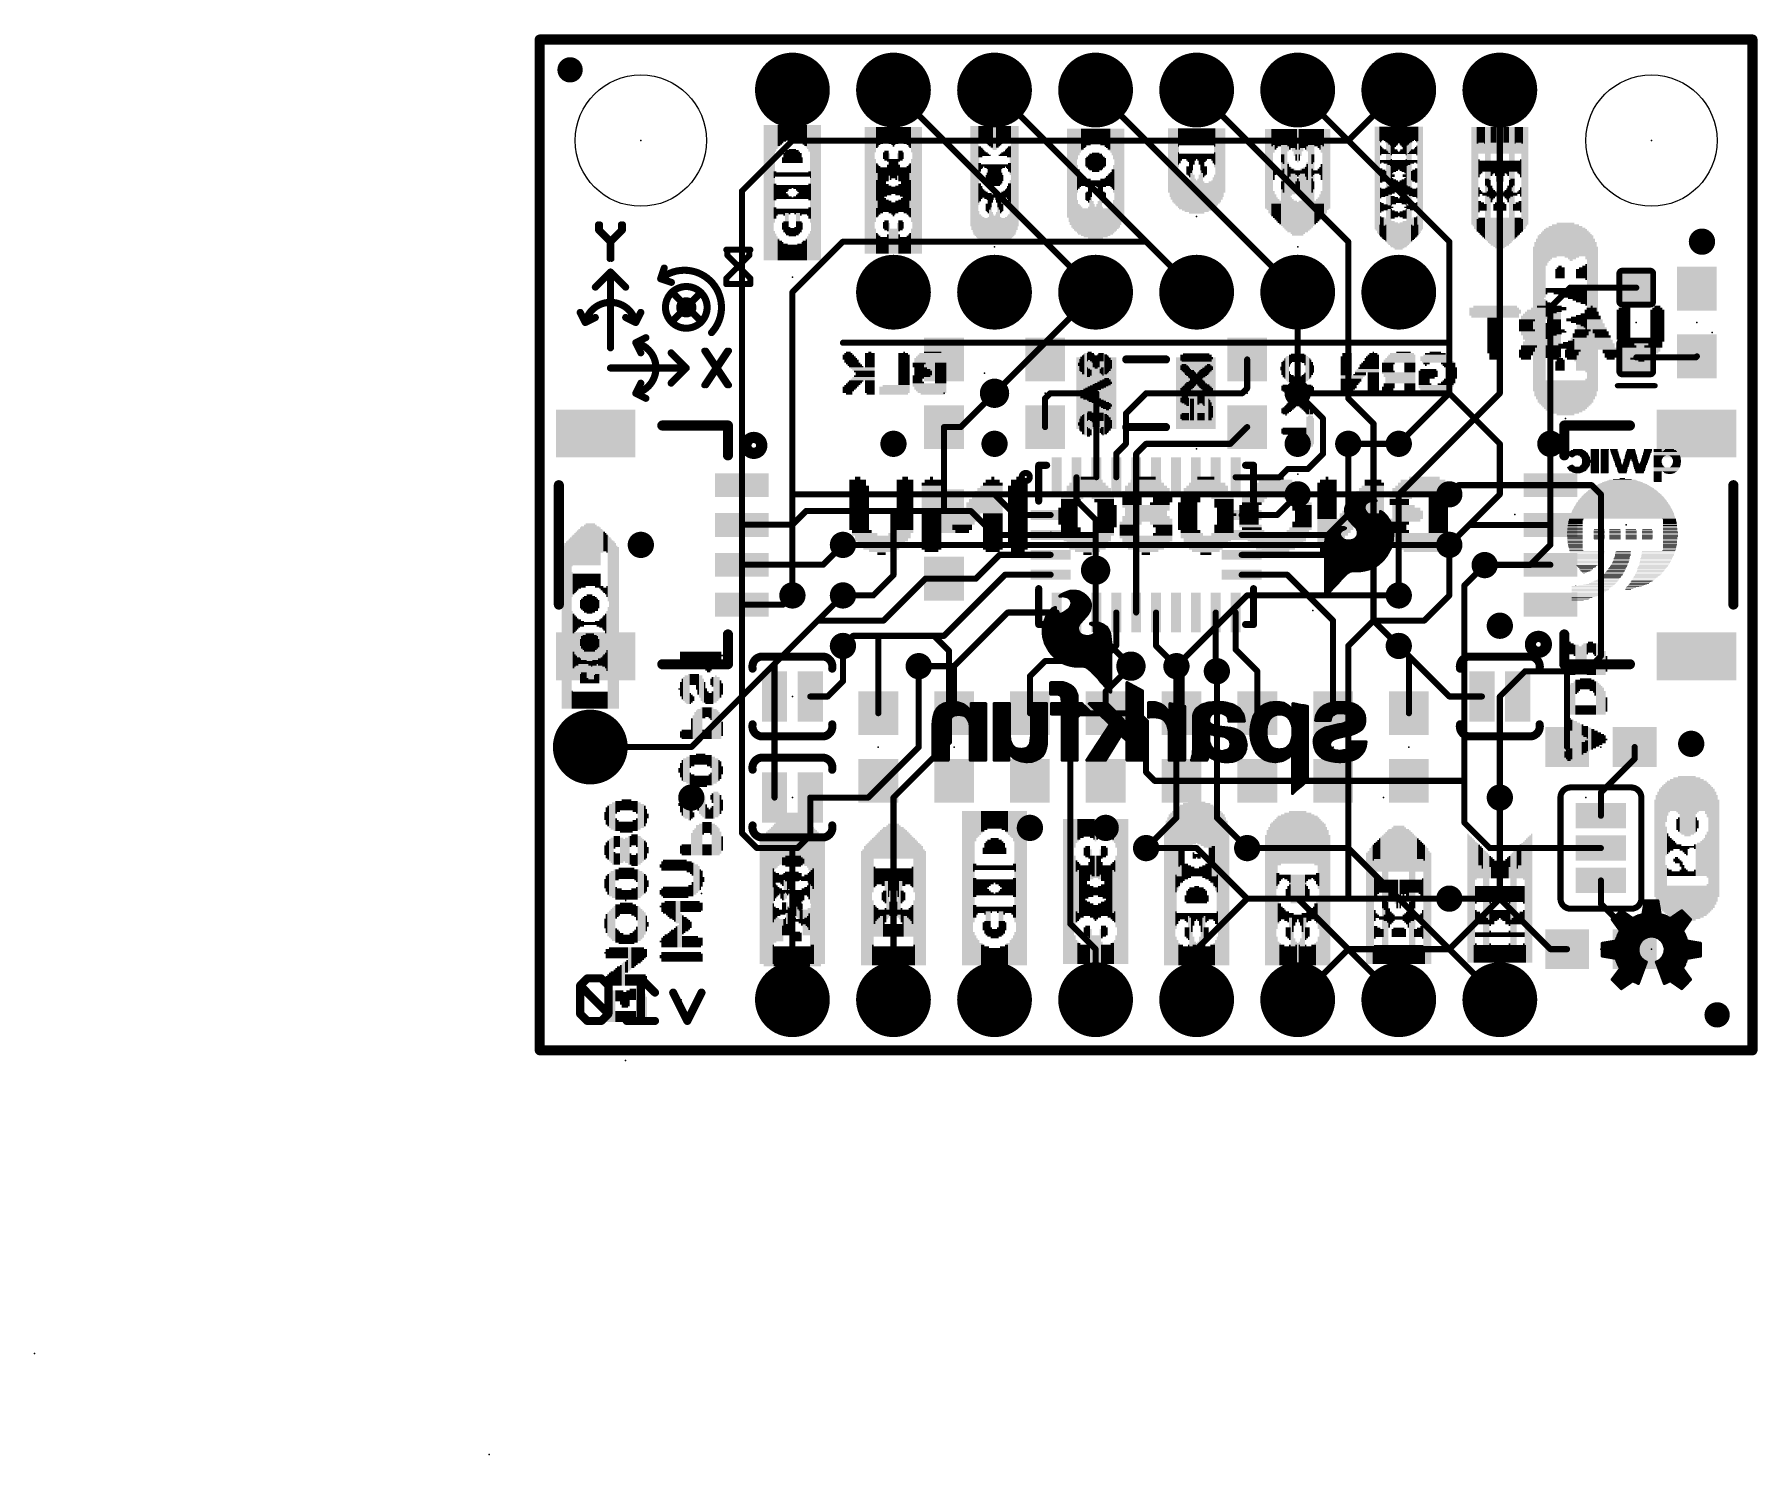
# Model space of a CAD drawing. Extents: x -12.7 to 30.6, y -10.2 to 25.5.
import ezdxf

# ---------------------------------------------------------------- set-up
doc = ezdxf.new("R2010")
doc.units = 0
for name, color, linetype in [('1', 12, 'CONTINUOUS'), ('16', 132, 'CONTINUOUS'), ('17', 110, 'CONTINUOUS'), ('18', 110, 'CONTINUOUS'), ('20', 53, 'CONTINUOUS'), ('21', 41, 'CONTINUOUS'), ('22', 40, 'CONTINUOUS'), ('23', 53, 'CONTINUOUS'), ('24', 53, 'CONTINUOUS')]:
    doc.layers.add(name, color=color, linetype=linetype)

# ---------------------------------------------------------------- blocks, each defined once
blk = doc.blocks.new('RECT')
blk.add_solid([(-0.5, -0.5), (0.5, -0.5), (-0.5, 0.5), (0.5, 0.5)])
blk = doc.blocks.new('RECT160000X160000R30')
at = {"const_width": 0.15}
blk.add_lwpolyline([(0.425, -0.35), (0.425, 0.35, 0.4142), (0.35, 0.425), (-0.35, 0.425, 0.4142), (-0.425, 0.35), (-0.425, -0.35, 0.4142), (-0.35, -0.425), (0.35, -0.425, 0.4142)], format="xyb", close=True, dxfattribs=at)
blk.add_solid([(-0.3754, -0.3754), (0.3754, -0.3754), (-0.3754, 0.3754), (0.3754, 0.3754)])
blk = doc.blocks.new('ROUNDP')
at = {"const_width": 0.5}
blk.add_lwpolyline([(0, -0.25, 1), (0, 0.25, 1), (0, -0.25)], format="xyb", dxfattribs=at)
blk = doc.blocks.new('PIE')
at = {"const_width": 0.5}
blk.add_lwpolyline([(0, -0.25, 1), (0, 0.25, 1), (0, -0.25)], format="xyb", dxfattribs=at)
blk = doc.blocks.new('ROUNDV')
at = {"const_width": 0.5}
blk.add_lwpolyline([(0, -0.25, 1), (0, 0.25, 1), (0, -0.25)], format="xyb", dxfattribs=at)

msp = doc.modelspace()

# ---------------------------------------------------------------- linework, layer by layer
at = {"layer": '1'}
for points, const_width in [([(0, 0), (0, 25.4)], 0.254), ([(0, 25.4), (30.48, 25.4)], 0.254), ([(30.48, 25.4), (30.48, 0)], 0.254), ([(8.89, 24.13), (13.97, 19.05)], 0.1524), ([(11.43, 24.13), (16.51, 19.05)], 0.1524), ([(13.97, 24.13), (19.05, 19.05)], 0.1524), ([(16.51, 24.13), (20.32, 20.32)], 0.1524), ([(19.05, 24.13), (22.86, 20.32)], 0.1524), ([(24.13, 24.13), (24.13, 16.51)], 0.1524), ([(20.32, 20.32), (20.32, 16.383)], 0.1524), ([(22.86, 20.32), (22.86, 16.51)], 0.1524), ([(19.05, 19.05), (19.05, 16.51)], 0.1524), ([(25.896, 19.165), (25.4, 18.669)], 0.1524), ([(27.559, 19.165), (25.896, 19.165)], 0.1524), ([(25.4, 18.669), (25.4, 15.24)], 0.1524), ([(17.78, 16.637), (17.78, 17.36)], 0.1524), ([(27.559, 17.411), (29.056, 17.411)], 0.1524), ([(29.056, 17.411), (29.083, 17.438)], 0.1524), ([(10.58, 15.66), (11.43, 16.51)], 0.1524), ([(12.7, 16.383), (12.827, 16.51)], 0.1524), ([(12.7, 15.66), (12.7, 16.383)], 0.1524), ([(12.827, 16.51), (13.99, 16.51)], 0.1524), ([(13.99, 14.4), (13.99, 16.51)], 0.1524), ([(14.732, 16.002), (15.24, 16.51)], 0.1524), ([(15.24, 16.51), (16.49, 16.51)], 0.1524), ([(16.49, 16.51), (17.653, 16.51)], 0.1524), ([(17.653, 16.51), (17.78, 16.637)], 0.1524), ([(19.685, 15.875), (19.05, 16.51)], 0.1524), ([(20.32, 16.383), (20.955, 15.748)], 0.1524), ([(22.86, 16.51), (21.59, 15.24)], 0.1524), ([(24.13, 16.51), (21.59, 13.97)], 0.1524), ([(14.732, 15.24), (14.732, 16.002)], 0.1524), ([(10.16, 15.66), (10.16, 13.55)], 0.1524), ([(10.16, 15.66), (10.58, 15.66)], 0.1524), ([(17.36, 15.24), (17.78, 15.66)], 0.1524), ([(19.685, 14.986), (19.685, 15.875)], 0.1524), ([(20.955, 15.748), (20.955, 12.446)], 0.1524), ([(14.49, 14.998), (14.732, 15.24)], 0.1524), ([(14.99, 14.99), (15.24, 15.24)], 0.1524), ([(15.24, 15.24), (17.36, 15.24)], 0.1524), ([(20.32, 13.462), (20.32, 15.24)], 0.1524), ([(14.49, 14.4), (14.49, 14.998)], 0.1524), ([(14.99, 14.4), (14.99, 14.99)], 0.1524), ([(19.304, 14.605), (19.685, 14.986)], 0.1524), ([(13.49, 14.4), (13.49, 13.815)], 0.1524), ([(14.99, 11), (14.99, 14.4)], 0.1524), ([(17.49, 14.4), (18.591, 14.4)], 0.1524), ([(18.591, 14.4), (18.796, 14.605)], 0.1524), ([(18.796, 14.605), (19.304, 14.605)], 0.1524), ([(11.95, 13.45), (11.43, 13.97)], 0.1524), ([(13.49, 13.815), (13.97, 13.335)], 0.1524), ([(18.53, 13.45), (19.05, 13.97)], 0.1524), ([(21.59, 13.97), (21.59, 11.43)], 0.1524), ([(23.09, 14.2), (22.86, 13.97)], 0.1524), ([(25.4, 14.2), (23.09, 14.2)], 0.1524), ([(25.4, 14.2), (26.44, 14.2)], 0.1524), ([(26.44, 14.2), (26.67, 13.97)], 0.1524), ([(26.67, 9.906), (26.67, 13.97)], 0.1524), ([(6.692, 13.55), (6.35, 13.208)], 0.1524), ([(8.89, 13.55), (6.692, 13.55)], 0.1524), ([(10.16, 13.55), (8.89, 13.55)], 0.1524), ([(8.89, 11.938), (8.89, 13.55)], 0.1524), ([(10.16, 13.55), (10.834, 13.55)], 0.1524), ([(11.434, 12.95), (10.834, 13.55)], 0.1524), ([(12.84, 13.45), (11.95, 13.45)], 0.1524), ([(17.64, 13.45), (18.53, 13.45)], 0.1524), ([(19.808, 12.95), (20.32, 13.462)], 0.1524), ([(5.088, 13.208), (5.08, 13.2)], 0.1524), ([(6.35, 13.208), (5.088, 13.208)], 0.1524), ([(12.84, 12.95), (11.434, 12.95)], 0.1524), ([(12.844, 12.954), (12.84, 12.95)], 0.1524), ([(12.84, 12.95), (13.966, 12.95)], 0.1524), ([(13.966, 12.95), (13.97, 12.954)], 0.1524), ([(13.97, 13.335), (13.97, 12.954)], 0.1524), ([(13.97, 12.954), (13.97, 12.065)], 0.1524), ([(17.64, 12.95), (19.808, 12.95)], 0.1524), ([(23.36, 13.2), (22.86, 12.7)], 0.1524), ([(25.4, 13.2), (23.36, 13.2)], 0.1524), ([(7.12, 12.2), (7.62, 12.7)], 0.1524), ([(5.08, 12.2), (7.12, 12.2)], 0.1524), ([(11.561, 12.45), (10.961, 11.85)], 0.1524), ([(12.84, 12.45), (11.561, 12.45)], 0.1524), ([(17.64, 12.45), (20.951, 12.45)], 0.1524), ([(20.951, 12.45), (20.955, 12.446)], 0.1524), ([(20.955, 12.446), (20.955, 10.795)], 0.1524), ([(23.241, 11.684), (23.749, 12.192)], 0.1524), ([(23.757, 12.2), (23.749, 12.192)], 0.1524), ([(25.4, 12.2), (23.757, 12.2)], 0.1524), ([(8.382, 11.43), (8.89, 11.938)], 0.1524), ([(9.691, 11.85), (8.636, 10.795)], 0.1524), ([(10.16, 11.85), (9.691, 11.85)], 0.1524), ([(11.696, 11.95), (10.16, 10.414)], 0.1524), ([(10.16, 11.85), (10.961, 11.85)], 0.1524), ([(12.84, 11.95), (11.696, 11.95)], 0.1524), ([(17.64, 11.95), (18.784, 11.95)], 0.1524), ([(18.784, 11.95), (19.939, 10.795)], 0.1524), ([(23.241, 11.684), (23.241, 6.731)], 0.1524), ([(5.08, 11.2), (6.12, 11.2)], 0.1524), ([(6.12, 11.2), (6.35, 11.43)], 0.1524), ([(7.62, 11.43), (8.382, 11.43)], 0.1524), ([(6.985, 10.795), (3.81, 7.62)], 0.1524), ([(8.636, 10.795), (6.985, 10.795)], 0.1524), ([(11.762, 11), (10.414, 9.652)], 0.1524), ([(12.99, 11), (11.762, 11)], 0.1524), ([(14.49, 11), (14.49, 10.172)], 0.1524), ([(15.49, 11), (15.49, 10.164)], 0.1524), ([(16.99, 11), (16.99, 9.553)], 0.1524), ([(17.49, 11), (17.49, 10.069)], 0.1524), ([(19.939, 10.795), (19.939, 8.47)], 0.1524), ([(20.955, 10.795), (21.59, 10.16)], 0.1524), ([(7.874, 10.414), (7.62, 10.16)], 0.1524), ([(8.509, 10.414), (7.874, 10.414)], 0.1524), ([(10.16, 10.414), (8.509, 10.414)], 0.1524), ([(8.509, 8.47), (8.509, 10.414)], 0.1524), ([(14.49, 10.172), (14.097, 9.779)], 0.1524), ([(15.49, 10.164), (16.002, 9.652)], 0.1524), ([(17.49, 10.069), (18.034, 9.525)], 0.1524), ([(21.59, 10.16), (21.844, 9.906)], 0.1524), ([(21.844, 8.47), (21.844, 9.906)], 0.1524), ([(26.289, 9.525), (26.67, 9.906)], 0.1524), ([(10.414, 9.652), (9.525, 9.652)], 0.1524), ([(10.414, 9.652), (10.414, 8.47)], 0.1524), ([(12.7, 9.779), (12.319, 9.398)], 0.1524), ([(14.097, 9.779), (12.7, 9.779)], 0.1524), ([(14.224, 9.017), (14.859, 9.652)], 0.1524), ([(16.129, 9.525), (16.002, 9.652)], 0.1524), ([(16.129, 8.47), (16.129, 9.525)], 0.1524), ([(16.99, 9.553), (17.018, 9.525)], 0.1524), ([(18.034, 9.525), (18.034, 8.47)], 0.1524), ([(24.13, 8.89), (24.765, 9.525)], 0.1524), ([(24.765, 9.525), (25.781, 9.525)], 0.1524), ([(25.781, 9.525), (26.289, 9.525)], 0.1524), ([(25.82, 9.486), (25.781, 9.525)], 0.1524), ([(25.82, 7.62), (25.82, 9.486)], 0.1524), ([(12.319, 9.398), (12.319, 8.47)], 0.1524), ([(14.224, 8.47), (14.224, 9.017)], 0.1524), ([(24.13, 6.35), (24.13, 8.89)], 0.1524), ([(13.55, 8.47), (13.335, 8.255)], 0.1524), ([(13.335, 8.255), (13.335, 3.175)], 0.1524), ([(14.224, 8.47), (13.55, 8.47)], 0.1524), ([(15.025, 8.47), (14.224, 8.47)], 0.1524), ([(15.025, 8.47), (15.24, 8.255)], 0.1524), ([(15.24, 8.255), (15.24, 6.985)], 0.1524), ([(3.81, 7.62), (1.27, 7.62)], 0.1524), ([(27.52, 7.327), (26.67, 6.477)], 0.1524), ([(27.52, 7.62), (27.52, 7.327)], 0.1524), ([(15.24, 6.985), (15.455, 6.77)], 0.1524), ([(16.129, 6.77), (15.455, 6.77)], 0.1524), ([(18.034, 6.77), (16.129, 6.77)], 0.1524), ([(19.939, 6.77), (18.034, 6.77)], 0.1524), ([(21.844, 6.77), (19.939, 6.77)], 0.1524), ([(21.844, 6.77), (23.202, 6.77)], 0.1524), ([(23.202, 6.77), (23.241, 6.731)], 0.1524), ([(23.241, 6.731), (23.241, 5.715)], 0.1524), ([(26.67, 5.8928), (26.67, 6.477)], 0.1524), ([(23.241, 5.715), (23.876, 5.08)], 0.1524), ([(15.24, 5.08), (16.51, 5.08)], 0.1524), ([(16.51, 5.08), (17.78, 3.81)], 0.1524), ([(17.78, 5.08), (20.32, 5.08)], 0.1524), ([(20.32, 5.08), (24.13, 1.27)], 0.1524), ([(23.876, 5.08), (26.67, 5.08)], 0.1524), ([(26.67, 4.2672), (26.67, 3.683)], 0.1524), ([(17.78, 3.81), (19.05, 3.81)], 0.1524), ([(19.05, 3.81), (21.59, 1.27)], 0.1524), ([(22.86, 3.81), (24.13, 3.81)], 0.1524), ([(24.13, 3.81), (25.4, 2.54)], 0.1524), ([(27.52, 2.833), (26.67, 3.683)], 0.1524), ([(13.97, 2.54), (13.335, 3.175)], 0.1524), ([(13.97, 1.27), (13.97, 2.54)], 0.1524), ([(25.4, 2.54), (25.82, 2.54)], 0.1524), ([(27.52, 2.54), (27.52, 2.833)], 0.1524), ([(30.48, 0), (0, 0)], 0.254)]:
    msp.add_lwpolyline(points, dxfattribs=dict(at, const_width=const_width))
for points, const_width in [([(0.0635, 25.4, 1), (-0.0635, 25.4)], 0.127), ([(0, 25.4635, 1), (0, 25.3365)], 0.127), ([(30.5435, 25.4, 1), (30.4165, 25.4)], 0.127), ([(30.48, 25.3365, 1), (30.48, 25.4635)], 0.127), ([(8.9169, 24.1569, 1), (8.8631, 24.1031)], 0.0762), ([(11.4569, 24.1569, 1), (11.4031, 24.1031)], 0.0762), ([(13.9969, 24.1569, 1), (13.9431, 24.1031)], 0.0762), ([(16.5369, 24.1569, 1), (16.4831, 24.1031)], 0.0762), ([(19.0769, 24.1569, 1), (19.0231, 24.1031)], 0.0762), ([(24.1681, 24.13, 1), (24.0919, 24.13)], 0.0762), ([(20.3581, 20.32, 1), (20.2819, 20.32)], 0.0762), ([(20.2931, 20.2931, 1), (20.3469, 20.3469)], 0.0762), ([(22.8981, 20.32, 1), (22.8219, 20.32)], 0.0762), ([(22.8331, 20.2931, 1), (22.8869, 20.3469)], 0.0762), ([(13.9431, 19.0231, 1), (13.9969, 19.0769)], 0.0762), ([(16.4831, 19.0231, 1), (16.5369, 19.0769)], 0.0762), ([(19.0881, 19.05, 1), (19.0119, 19.05)], 0.0762), ([(19.0231, 19.0231, 1), (19.0769, 19.0769)], 0.0762), ([(25.896, 19.2031, 1), (25.896, 19.1269)], 0.0762), ([(25.9229, 19.1381, 1), (25.8691, 19.1919)], 0.0762), ([(27.559, 19.1269, 1), (27.559, 19.2031)], 0.0762), ([(25.4381, 18.669, 1), (25.3619, 18.669)], 0.0762), ([(25.3731, 18.6959, 1), (25.4269, 18.6421)], 0.0762), ([(17.8181, 17.36, 1), (17.7419, 17.36)], 0.0762), ([(27.559, 17.4491, 1), (27.559, 17.3729)], 0.0762), ([(29.0291, 17.4379, 1), (29.0829, 17.3841)], 0.0762), ([(29.056, 17.3729, 1), (29.056, 17.4491)], 0.0762), ([(29.1099, 17.4111, 1), (29.0561, 17.4649)], 0.0762), ([(11.4569, 16.4831, 1), (11.4031, 16.5369)], 0.0762), ([(12.7381, 16.383, 1), (12.6619, 16.383)], 0.0762), ([(12.827, 16.5481, 1), (12.827, 16.4719)], 0.0762), ([(12.8539, 16.4831, 1), (12.8001, 16.5369)], 0.0762), ([(14.0281, 16.51, 1), (13.9519, 16.51)], 0.0762), ([(13.99, 16.4719, 1), (13.99, 16.5481)], 0.0762), ([(15.24, 16.5481, 1), (15.24, 16.4719)], 0.0762), ([(15.2669, 16.4831, 1), (15.2131, 16.5369)], 0.0762), ([(16.49, 16.5481, 1), (16.49, 16.4719)], 0.0762), ([(16.49, 16.4719, 1), (16.49, 16.5481)], 0.0762), ([(17.6261, 16.5369, 1), (17.6799, 16.4831)], 0.0762), ([(17.653, 16.4719, 1), (17.653, 16.5481)], 0.0762), ([(17.7419, 16.637, 1), (17.8181, 16.637)], 0.0762), ([(17.8069, 16.6101, 1), (17.7531, 16.6639)], 0.0762), ([(19.0119, 16.51, 1), (19.0881, 16.51)], 0.0762), ([(19.0769, 16.5369, 1), (19.0231, 16.4831)], 0.0762), ([(20.3469, 16.4099, 1), (20.2931, 16.3561)], 0.0762), ([(22.8219, 16.51, 1), (22.8981, 16.51)], 0.0762), ([(22.8869, 16.4831, 1), (22.8331, 16.5369)], 0.0762), ([(24.0919, 16.51, 1), (24.1681, 16.51)], 0.0762), ([(24.1569, 16.4831, 1), (24.1031, 16.5369)], 0.0762), ([(12.6731, 16.4099, 1), (12.7269, 16.3561)], 0.0762), ([(14.7701, 16.002, 1), (14.6939, 16.002)], 0.0762), ([(14.7051, 16.0289, 1), (14.7589, 15.9751)], 0.0762), ([(20.2819, 16.383, 1), (20.3581, 16.383)], 0.0762), ([(10.1981, 15.66, 1), (10.1219, 15.66)], 0.0762), ([(10.16, 15.6981, 1), (10.16, 15.6219)], 0.0762), ([(10.5531, 15.6869, 1), (10.6069, 15.6331)], 0.0762), ([(10.58, 15.6219, 1), (10.58, 15.6981)], 0.0762), ([(12.6619, 15.66, 1), (12.7381, 15.66)], 0.0762), ([(17.8069, 15.6331, 1), (17.7531, 15.6869)], 0.0762), ([(19.7231, 15.875, 1), (19.6469, 15.875)], 0.0762), ([(19.6581, 15.8481, 1), (19.7119, 15.9019)], 0.0762), ([(20.9931, 15.748, 1), (20.9169, 15.748)], 0.0762), ([(20.9281, 15.7211, 1), (20.9819, 15.7749)], 0.0762), ([(14.6939, 15.24, 1), (14.7701, 15.24)], 0.0762), ([(14.7589, 15.2131, 1), (14.7051, 15.2669)], 0.0762), ([(15.24, 15.2781, 1), (15.24, 15.2019)], 0.0762), ([(15.2669, 15.2131, 1), (15.2131, 15.2669)], 0.0762), ([(17.3331, 15.2669, 1), (17.3869, 15.2131)], 0.0762), ([(17.36, 15.2019, 1), (17.36, 15.2781)], 0.0762), ([(20.3581, 15.24, 1), (20.2819, 15.24)], 0.0762), ([(21.5631, 15.2669, 1), (21.6169, 15.2131)], 0.0762), ([(25.3619, 15.24, 1), (25.4381, 15.24)], 0.0762), ([(14.5281, 14.998, 1), (14.4519, 14.998)], 0.0762), ([(14.4631, 15.0249, 1), (14.5169, 14.9711)], 0.0762), ([(15.0281, 14.99, 1), (14.9519, 14.99)], 0.0762), ([(14.9631, 15.0169, 1), (15.0169, 14.9631)], 0.0762), ([(19.6469, 14.986, 1), (19.7231, 14.986)], 0.0762), ([(19.7119, 14.9591, 1), (19.6581, 15.0129)], 0.0762), ([(13.5281, 14.4, 1), (13.4519, 14.4)], 0.0762), ([(13.9519, 14.4, 1), (14.0281, 14.4)], 0.0762), ([(14.4519, 14.4, 1), (14.5281, 14.4)], 0.0762), ([(15.0281, 14.4, 1), (14.9519, 14.4)], 0.0762), ([(14.9519, 14.4, 1), (15.0281, 14.4)], 0.0762), ([(17.49, 14.4381, 1), (17.49, 14.3619)], 0.0762), ([(18.5641, 14.4269, 1), (18.6179, 14.3731)], 0.0762), ([(18.591, 14.3619, 1), (18.591, 14.4381)], 0.0762), ([(18.796, 14.6431, 1), (18.796, 14.5669)], 0.0762), ([(18.8229, 14.5781, 1), (18.7691, 14.6319)], 0.0762), ([(19.2771, 14.6319, 1), (19.3309, 14.5781)], 0.0762), ([(19.304, 14.5669, 1), (19.304, 14.6431)], 0.0762), ([(11.4569, 13.9969, 1), (11.4031, 13.9431)], 0.0762), ([(13.5169, 13.8419, 1), (13.4631, 13.7881)], 0.0762), ([(19.0769, 13.9431, 1), (19.0231, 13.9969)], 0.0762), ([(21.6281, 13.97, 1), (21.5519, 13.97)], 0.0762), ([(21.5631, 13.9969, 1), (21.6169, 13.9431)], 0.0762), ([(22.8331, 13.9969, 1), (22.8869, 13.9431)], 0.0762), ([(23.09, 14.2381, 1), (23.09, 14.1619)], 0.0762), ([(23.1169, 14.1731, 1), (23.0631, 14.2269)], 0.0762), ([(25.4, 14.2381, 1), (25.4, 14.1619)], 0.0762), ([(25.4, 14.1619, 1), (25.4, 14.2381)], 0.0762), ([(26.4669, 14.2269, 1), (26.4131, 14.1731)], 0.0762), ([(26.44, 14.1619, 1), (26.44, 14.2381)], 0.0762), ([(26.7081, 13.97, 1), (26.6319, 13.97)], 0.0762), ([(26.6431, 13.9431, 1), (26.6969, 13.9969)], 0.0762), ([(6.692, 13.5881, 1), (6.692, 13.5119)], 0.0762), ([(6.7189, 13.5231, 1), (6.6651, 13.5769)], 0.0762), ([(8.89, 13.5881, 1), (8.89, 13.5119)], 0.0762), ([(8.9281, 13.55, 1), (8.8519, 13.55)], 0.0762), ([(8.89, 13.5119, 1), (8.89, 13.5881)], 0.0762), ([(10.16, 13.5881, 1), (10.16, 13.5119)], 0.0762), ([(10.1219, 13.55, 1), (10.1981, 13.55)], 0.0762), ([(10.16, 13.5119, 1), (10.16, 13.5881)], 0.0762), ([(10.8609, 13.5769, 1), (10.8071, 13.5231)], 0.0762), ([(10.834, 13.5119, 1), (10.834, 13.5881)], 0.0762), ([(11.95, 13.4881, 1), (11.95, 13.4119)], 0.0762), ([(11.9231, 13.4231, 1), (11.9769, 13.4769)], 0.0762), ([(12.84, 13.4119, 1), (12.84, 13.4881)], 0.0762), ([(13.4519, 13.815, 1), (13.5281, 13.815)], 0.0762), ([(17.64, 13.4881, 1), (17.64, 13.4119)], 0.0762), ([(18.5031, 13.4769, 1), (18.5569, 13.4231)], 0.0762), ([(18.53, 13.4119, 1), (18.53, 13.4881)], 0.0762), ([(20.2819, 13.462, 1), (20.3581, 13.462)], 0.0762), ([(20.3469, 13.4351, 1), (20.2931, 13.4889)], 0.0762), ([(5.0531, 13.2269, 1), (5.1069, 13.1731)], 0.0762), ([(5.088, 13.2461, 1), (5.088, 13.1699)], 0.0762), ([(5.1149, 13.1811, 1), (5.0611, 13.2349)], 0.0762), ([(6.3231, 13.2349, 1), (6.3769, 13.1811)], 0.0762), ([(6.35, 13.1699, 1), (6.35, 13.2461)], 0.0762), ([(11.434, 12.9881, 1), (11.434, 12.9119)], 0.0762), ([(11.4071, 12.9231, 1), (11.4609, 12.9769)], 0.0762), ([(12.84, 12.9881, 1), (12.84, 12.9119)], 0.0762), ([(12.8131, 12.9769, 1), (12.8669, 12.9231)], 0.0762), ([(12.8709, 12.9271, 1), (12.8171, 12.9809)], 0.0762), ([(12.84, 12.9119, 1), (12.84, 12.9881)], 0.0762), ([(13.9391, 12.9769, 1), (13.9929, 12.9231)], 0.0762), ([(14.0081, 13.335, 1), (13.9319, 13.335)], 0.0762), ([(14.0081, 12.954, 1), (13.9319, 12.954)], 0.0762), ([(13.9319, 12.954, 1), (14.0081, 12.954)], 0.0762), ([(13.9431, 13.3081, 1), (13.9969, 13.3619)], 0.0762), ([(13.9969, 12.9271, 1), (13.9431, 12.9809)], 0.0762), ([(13.966, 12.9119, 1), (13.966, 12.9881)], 0.0762), ([(17.64, 12.9881, 1), (17.64, 12.9119)], 0.0762), ([(19.7811, 12.9769, 1), (19.8349, 12.9231)], 0.0762), ([(19.808, 12.9119, 1), (19.808, 12.9881)], 0.0762), ([(23.36, 13.2381, 1), (23.36, 13.1619)], 0.0762), ([(23.3869, 13.1731, 1), (23.3331, 13.2269)], 0.0762), ([(25.4, 13.1619, 1), (25.4, 13.2381)], 0.0762), ([(7.6469, 12.6731, 1), (7.5931, 12.7269)], 0.0762), ([(22.8331, 12.7269, 1), (22.8869, 12.6731)], 0.0762), ([(5.08, 12.2381, 1), (5.08, 12.1619)], 0.0762), ([(7.0931, 12.2269, 1), (7.1469, 12.1731)], 0.0762), ([(7.12, 12.1619, 1), (7.12, 12.2381)], 0.0762), ([(11.561, 12.4881, 1), (11.561, 12.4119)], 0.0762), ([(11.5879, 12.4231, 1), (11.5341, 12.4769)], 0.0762), ([(12.84, 12.4119, 1), (12.84, 12.4881)], 0.0762), ([(17.64, 12.4881, 1), (17.64, 12.4119)], 0.0762), ([(20.9779, 12.4769, 1), (20.9241, 12.4231)], 0.0762), ([(20.9931, 12.446, 1), (20.9169, 12.446)], 0.0762), ([(20.9169, 12.446, 1), (20.9931, 12.446)], 0.0762), ([(20.9281, 12.4191, 1), (20.9819, 12.4729)], 0.0762), ([(20.951, 12.4119, 1), (20.951, 12.4881)], 0.0762), ([(23.7221, 12.2189, 1), (23.7759, 12.1651)], 0.0762), ([(23.757, 12.2381, 1), (23.757, 12.1619)], 0.0762), ([(23.7759, 12.1651, 1), (23.7221, 12.2189)], 0.0762), ([(23.7839, 12.1731, 1), (23.7301, 12.2269)], 0.0762), ([(25.4, 12.1619, 1), (25.4, 12.2381)], 0.0762), ([(8.8519, 11.938, 1), (8.9281, 11.938)], 0.0762), ([(8.9169, 11.9111, 1), (8.8631, 11.9649)], 0.0762), ([(9.691, 11.8881, 1), (9.691, 11.8119)], 0.0762), ([(9.7179, 11.8231, 1), (9.6641, 11.8769)], 0.0762), ([(10.16, 11.8881, 1), (10.16, 11.8119)], 0.0762), ([(10.16, 11.8119, 1), (10.16, 11.8881)], 0.0762), ([(10.9341, 11.8769, 1), (10.9879, 11.8231)], 0.0762), ([(10.961, 11.8119, 1), (10.961, 11.8881)], 0.0762), ([(11.696, 11.9881, 1), (11.696, 11.9119)], 0.0762), ([(11.7229, 11.9231, 1), (11.6691, 11.9769)], 0.0762), ([(12.84, 11.9119, 1), (12.84, 11.9881)], 0.0762), ([(13.9319, 12.065, 1), (14.0081, 12.065)], 0.0762), ([(17.64, 11.9881, 1), (17.64, 11.9119)], 0.0762), ([(18.8109, 11.9769, 1), (18.7571, 11.9231)], 0.0762), ([(18.784, 11.9119, 1), (18.784, 11.9881)], 0.0762), ([(23.2791, 11.684, 1), (23.2029, 11.684)], 0.0762), ([(23.2141, 11.7109, 1), (23.2679, 11.6571)], 0.0762), ([(5.08, 11.2381, 1), (5.08, 11.1619)], 0.0762), ([(6.0931, 11.2269, 1), (6.1469, 11.1731)], 0.0762), ([(6.12, 11.1619, 1), (6.12, 11.2381)], 0.0762), ([(6.3769, 11.4031, 1), (6.3231, 11.4569)], 0.0762), ([(7.62, 11.4681, 1), (7.62, 11.3919)], 0.0762), ([(8.3551, 11.4569, 1), (8.4089, 11.4031)], 0.0762), ([(8.382, 11.3919, 1), (8.382, 11.4681)], 0.0762), ([(21.5519, 11.43, 1), (21.6281, 11.43)], 0.0762), ([(6.985, 10.8331, 1), (6.985, 10.7569)], 0.0762), ([(7.0119, 10.7681, 1), (6.9581, 10.8219)], 0.0762), ([(8.6091, 10.8219, 1), (8.6629, 10.7681)], 0.0762), ([(8.636, 10.7569, 1), (8.636, 10.8331)], 0.0762), ([(11.762, 11.0381, 1), (11.762, 10.9619)], 0.0762), ([(11.7889, 10.9731, 1), (11.7351, 11.0269)], 0.0762), ([(12.99, 10.9619, 1), (12.99, 11.0381)], 0.0762), ([(14.5281, 11, 1), (14.4519, 11)], 0.0762), ([(14.9519, 11, 1), (15.0281, 11)], 0.0762), ([(15.5281, 11, 1), (15.4519, 11)], 0.0762), ([(17.0281, 11, 1), (16.9519, 11)], 0.0762), ([(17.5281, 11, 1), (17.4519, 11)], 0.0762), ([(19.9771, 10.795, 1), (19.9009, 10.795)], 0.0762), ([(19.9121, 10.7681, 1), (19.9659, 10.8219)], 0.0762), ([(20.9169, 10.795, 1), (20.9931, 10.795)], 0.0762), ([(20.9819, 10.8219, 1), (20.9281, 10.7681)], 0.0762), ([(7.874, 10.4521, 1), (7.874, 10.3759)], 0.0762), ([(7.9009, 10.3871, 1), (7.8471, 10.4409)], 0.0762), ([(8.509, 10.4521, 1), (8.509, 10.3759)], 0.0762), ([(8.5471, 10.414, 1), (8.4709, 10.414)], 0.0762), ([(8.509, 10.3759, 1), (8.509, 10.4521)], 0.0762), ([(10.1331, 10.4409, 1), (10.1869, 10.3871)], 0.0762), ([(10.16, 10.3759, 1), (10.16, 10.4521)], 0.0762), ([(7.5931, 10.1869, 1), (7.6469, 10.1331)], 0.0762), ([(14.4519, 10.172, 1), (14.5281, 10.172)], 0.0762), ([(14.5169, 10.1451, 1), (14.4631, 10.1989)], 0.0762), ([(15.4519, 10.164, 1), (15.5281, 10.164)], 0.0762), ([(15.5169, 10.1909, 1), (15.4631, 10.1371)], 0.0762), ([(17.4519, 10.069, 1), (17.5281, 10.069)], 0.0762), ([(17.5169, 10.0959, 1), (17.4631, 10.0421)], 0.0762), ([(21.6169, 10.1869, 1), (21.5631, 10.1331)], 0.0762), ([(21.5631, 10.1331, 1), (21.6169, 10.1869)], 0.0762), ([(21.8821, 9.906, 1), (21.8059, 9.906)], 0.0762), ([(21.8171, 9.8791, 1), (21.8709, 9.9329)], 0.0762), ([(26.6969, 9.8791, 1), (26.6431, 9.9329)], 0.0762), ([(9.525, 9.6901, 1), (9.525, 9.6139)], 0.0762), ([(10.4521, 9.652, 1), (10.3759, 9.652)], 0.0762), ([(10.3871, 9.6789, 1), (10.4409, 9.6251)], 0.0762), ([(10.414, 9.6139, 1), (10.414, 9.6901)], 0.0762), ([(12.7, 9.8171, 1), (12.7, 9.7409)], 0.0762), ([(12.7269, 9.7521, 1), (12.6731, 9.8059)], 0.0762), ([(14.0701, 9.8059, 1), (14.1239, 9.7521)], 0.0762), ([(14.097, 9.7409, 1), (14.097, 9.8171)], 0.0762), ([(14.8859, 9.6251, 1), (14.8321, 9.6789)], 0.0762), ([(16.0289, 9.6789, 1), (15.9751, 9.6251)], 0.0762), ([(15.9751, 9.6251, 1), (16.0289, 9.6789)], 0.0762), ([(16.1671, 9.525, 1), (16.0909, 9.525)], 0.0762), ([(16.1021, 9.4981, 1), (16.1559, 9.5519)], 0.0762), ([(16.9519, 9.553, 1), (17.0281, 9.553)], 0.0762), ([(17.0169, 9.5799, 1), (16.9631, 9.5261)], 0.0762), ([(16.9911, 9.4981, 1), (17.0449, 9.5519)], 0.0762), ([(18.0721, 9.525, 1), (17.9959, 9.525)], 0.0762), ([(18.0071, 9.4981, 1), (18.0609, 9.5519)], 0.0762), ([(24.765, 9.5631, 1), (24.765, 9.4869)], 0.0762), ([(24.7919, 9.4981, 1), (24.7381, 9.5519)], 0.0762), ([(25.781, 9.5631, 1), (25.781, 9.4869)], 0.0762), ([(25.8079, 9.5519, 1), (25.7541, 9.4981)], 0.0762), ([(25.781, 9.4869, 1), (25.781, 9.5631)], 0.0762), ([(25.8581, 9.486, 1), (25.7819, 9.486)], 0.0762), ([(25.7931, 9.4591, 1), (25.8469, 9.5129)], 0.0762), ([(26.2621, 9.5519, 1), (26.3159, 9.4981)], 0.0762), ([(26.289, 9.4869, 1), (26.289, 9.5631)], 0.0762), ([(26.6319, 9.906, 1), (26.7081, 9.906)], 0.0762), ([(12.3571, 9.398, 1), (12.2809, 9.398)], 0.0762), ([(12.2921, 9.4249, 1), (12.3459, 9.3711)], 0.0762), ([(14.2621, 9.017, 1), (14.1859, 9.017)], 0.0762), ([(14.1971, 9.0439, 1), (14.2509, 8.9901)], 0.0762), ([(24.1681, 8.89, 1), (24.0919, 8.89)], 0.0762), ([(24.1031, 8.9169, 1), (24.1569, 8.8631)], 0.0762), ([(8.4709, 8.47, 1), (8.5471, 8.47)], 0.0762), ([(10.3759, 8.47, 1), (10.4521, 8.47)], 0.0762), ([(12.2809, 8.47, 1), (12.3571, 8.47)], 0.0762), ([(13.3731, 8.255, 1), (13.2969, 8.255)], 0.0762), ([(13.3081, 8.2819, 1), (13.3619, 8.2281)], 0.0762), ([(13.55, 8.5081, 1), (13.55, 8.4319)], 0.0762), ([(13.5769, 8.4431, 1), (13.5231, 8.4969)], 0.0762), ([(14.224, 8.5081, 1), (14.224, 8.4319)], 0.0762), ([(14.1859, 8.47, 1), (14.2621, 8.47)], 0.0762), ([(14.224, 8.4319, 1), (14.224, 8.5081)], 0.0762), ([(15.0519, 8.4969, 1), (14.9981, 8.4431)], 0.0762), ([(15.025, 8.4319, 1), (15.025, 8.5081)], 0.0762), ([(15.2781, 8.255, 1), (15.2019, 8.255)], 0.0762), ([(15.2131, 8.2281, 1), (15.2669, 8.2819)], 0.0762), ([(16.0909, 8.47, 1), (16.1671, 8.47)], 0.0762), ([(17.9959, 8.47, 1), (18.0721, 8.47)], 0.0762), ([(19.9009, 8.47, 1), (19.9771, 8.47)], 0.0762), ([(21.8059, 8.47, 1), (21.8821, 8.47)], 0.0762), ([(1.27, 7.6581, 1), (1.27, 7.5819)], 0.0762), ([(3.7831, 7.6469, 1), (3.8369, 7.5931)], 0.0762), ([(3.81, 7.5819, 1), (3.81, 7.6581)], 0.0762), ([(25.7819, 7.62, 1), (25.8581, 7.62)], 0.0762), ([(27.5581, 7.62, 1), (27.4819, 7.62)], 0.0762), ([(27.4819, 7.327, 1), (27.5581, 7.327)], 0.0762), ([(27.5469, 7.3001, 1), (27.4931, 7.3539)], 0.0762), ([(15.2019, 6.985, 1), (15.2781, 6.985)], 0.0762), ([(15.2669, 7.0119, 1), (15.2131, 6.9581)], 0.0762), ([(15.455, 6.8081, 1), (15.455, 6.7319)], 0.0762), ([(15.4281, 6.7431, 1), (15.4819, 6.7969)], 0.0762), ([(16.129, 6.8081, 1), (16.129, 6.7319)], 0.0762), ([(16.129, 6.7319, 1), (16.129, 6.8081)], 0.0762), ([(18.034, 6.8081, 1), (18.034, 6.7319)], 0.0762), ([(18.034, 6.7319, 1), (18.034, 6.8081)], 0.0762), ([(19.939, 6.8081, 1), (19.939, 6.7319)], 0.0762), ([(19.939, 6.7319, 1), (19.939, 6.8081)], 0.0762), ([(21.844, 6.8081, 1), (21.844, 6.7319)], 0.0762), ([(21.844, 6.7319, 1), (21.844, 6.8081)], 0.0762), ([(23.2289, 6.7969, 1), (23.1751, 6.7431)], 0.0762), ([(23.202, 6.7319, 1), (23.202, 6.8081)], 0.0762), ([(23.2791, 6.731, 1), (23.2029, 6.731)], 0.0762), ([(23.2029, 6.731, 1), (23.2791, 6.731)], 0.0762), ([(23.2141, 6.7041, 1), (23.2679, 6.7579)], 0.0762), ([(26.7081, 6.477, 1), (26.6319, 6.477)], 0.0762), ([(26.6431, 6.5039, 1), (26.6969, 6.4501)], 0.0762), ([(24.0919, 6.35, 1), (24.1681, 6.35)], 0.0762), ([(23.2029, 5.715, 1), (23.2791, 5.715)], 0.0762), ([(23.2679, 5.7419, 1), (23.2141, 5.6881)], 0.0762), ([(26.6319, 5.8928, 1), (26.7081, 5.8928)], 0.0762), ([(15.24, 5.1181, 1), (15.24, 5.0419)], 0.0762), ([(16.5369, 5.1069, 1), (16.4831, 5.0531)], 0.0762), ([(16.51, 5.0419, 1), (16.51, 5.1181)], 0.0762), ([(17.78, 5.1181, 1), (17.78, 5.0419)], 0.0762), ([(20.3469, 5.1069, 1), (20.2931, 5.0531)], 0.0762), ([(20.32, 5.0419, 1), (20.32, 5.1181)], 0.0762), ([(23.876, 5.1181, 1), (23.876, 5.0419)], 0.0762), ([(23.8491, 5.0531, 1), (23.9029, 5.1069)], 0.0762), ([(26.67, 5.0419, 1), (26.67, 5.1181)], 0.0762), ([(26.7081, 4.2672, 1), (26.6319, 4.2672)], 0.0762), ([(17.78, 3.8481, 1), (17.78, 3.7719)], 0.0762), ([(17.7531, 3.7831, 1), (17.8069, 3.8369)], 0.0762), ([(19.0769, 3.8369, 1), (19.0231, 3.7831)], 0.0762), ([(19.05, 3.7719, 1), (19.05, 3.8481)], 0.0762), ([(22.86, 3.8481, 1), (22.86, 3.7719)], 0.0762), ([(24.1569, 3.8369, 1), (24.1031, 3.7831)], 0.0762), ([(24.13, 3.7719, 1), (24.13, 3.8481)], 0.0762), ([(26.6319, 3.683, 1), (26.7081, 3.683)], 0.0762), ([(26.6969, 3.7099, 1), (26.6431, 3.6561)], 0.0762), ([(13.2969, 3.175, 1), (13.3731, 3.175)], 0.0762), ([(13.3619, 3.2019, 1), (13.3081, 3.1481)], 0.0762), ([(14.0081, 2.54, 1), (13.9319, 2.54)], 0.0762), ([(13.9431, 2.5131, 1), (13.9969, 2.5669)], 0.0762), ([(25.4, 2.5781, 1), (25.4, 2.5019)], 0.0762), ([(25.3731, 2.5131, 1), (25.4269, 2.5669)], 0.0762), ([(25.82, 2.5019, 1), (25.82, 2.5781)], 0.0762), ([(27.5581, 2.833, 1), (27.4819, 2.833)], 0.0762), ([(27.4931, 2.8061, 1), (27.5469, 2.8599)], 0.0762), ([(27.4819, 2.54, 1), (27.5581, 2.54)], 0.0762), ([(13.9319, 1.27, 1), (14.0081, 1.27)], 0.0762), ([(21.5631, 1.2431, 1), (21.6169, 1.2969)], 0.0762), ([(24.1031, 1.2431, 1), (24.1569, 1.2969)], 0.0762), ([(0, 0.0635, 1), (0, -0.0635)], 0.127), ([(-0.0635, 0, 1), (0.0635, 0)], 0.127), ([(30.4165, 0, 1), (30.5435, 0)], 0.127), ([(30.48, -0.0635, 1), (30.48, 0.0635)], 0.127)]:
    msp.add_lwpolyline(points, format="xyb", dxfattribs=dict(at, const_width=const_width))
at = {"layer": '16'}
for points, const_width in [([(0, 0), (0, 25.4)], 0.254), ([(0, 25.4), (30.48, 25.4)], 0.254), ([(30.48, 25.4), (30.48, 0)], 0.254), ([(21.59, 24.13), (20.32, 22.86)], 0.1524), ([(6.35, 22.86), (5.08, 21.59)], 0.1524), ([(20.32, 22.86), (6.35, 22.86)], 0.1524), ([(5.08, 21.59), (5.08, 5.461)], 0.1524), ([(7.62, 20.32), (6.35, 19.05)], 0.1524), ([(15.24, 20.32), (7.62, 20.32)], 0.1524), ([(15.24, 20.32), (16.51, 19.05)], 0.1524), ([(6.35, 19.05), (6.35, 13.97)], 0.1524), ([(13.97, 19.05), (11.43, 16.51)], 0.1524), ([(19.05, 16.51), (22.86, 16.51)], 0.1524), ([(22.86, 16.51), (24.13, 15.24)], 0.1524), ([(21.59, 15.24), (20.32, 15.24)], 0.1524), ([(24.13, 15.24), (24.13, 13.97)], 0.1524), ([(25.4, 12.7), (25.4, 15.24)], 0.1524), ([(6.35, 13.97), (19.05, 13.97)], 0.1524), ([(6.35, 13.97), (6.35, 11.43)], 0.1524), ([(22.86, 13.97), (19.05, 13.97)], 0.1524), ([(24.13, 13.97), (22.86, 12.7)], 0.1524), ([(7.62, 12.7), (22.86, 12.7)], 0.1524), ([(22.86, 12.7), (22.86, 11.43)], 0.1524), ([(24.892, 12.192), (25.4, 12.7)], 0.1524), ([(13.97, 12.065), (13.97, 10.541)], 0.1524), ([(23.749, 12.192), (24.892, 12.192)], 0.1524), ([(5.9, 9.71), (7.62, 11.43)], 0.1524), ([(17.78, 11.43), (16.002, 9.652)], 0.1524), ([(21.59, 11.43), (17.78, 11.43)], 0.1524), ([(22.86, 11.43), (22.225, 10.795)], 0.1524), ([(20.955, 10.795), (20.32, 10.16)], 0.1524), ([(22.225, 10.795), (20.955, 10.795)], 0.1524), ([(7.874, 10.414), (7.62, 10.16)], 0.1524), ([(9.906, 10.414), (7.874, 10.414)], 0.1524), ([(10.287, 10.033), (9.906, 10.414)], 0.1524), ([(13.97, 10.541), (14.859, 9.652)], 0.1524), ([(7.62, 9.271), (7.62, 10.16)], 0.1524), ([(10.287, 7.747), (10.287, 10.033)], 0.1524), ([(20.32, 10.16), (20.32, 3.81)], 0.1524), ([(22.86, 8.89), (21.59, 10.16)], 0.1524), ([(5.9, 8.89), (5.9, 9.71)], 0.1524), ([(9.525, 7.62), (9.525, 9.652)], 0.1524), ([(16.002, 9.652), (16.002, 5.842)], 0.1524), ([(17.018, 9.525), (17.018, 5.842)], 0.1524), ([(7.239, 8.89), (7.62, 9.271)], 0.1524), ([(5.9, 6.35), (5.9, 8.89)], 0.1524), ([(6.8, 8.89), (7.239, 8.89)], 0.1524), ([(23.68, 8.89), (22.86, 8.89)], 0.1524), ([(8.89, 6.35), (10.287, 7.747)], 0.1524), ([(8.255, 6.35), (9.525, 7.62)], 0.1524), ([(6.8, 6.35), (8.255, 6.35)], 0.1524), ([(6.8, 6.35), (6.8, 5.403)], 0.1524), ([(8.89, 1.27), (8.89, 6.35)], 0.1524), ([(24.13, 3.81), (24.13, 6.35)], 0.1524), ([(16.002, 5.842), (15.24, 5.08)], 0.1524), ([(17.018, 5.842), (17.78, 5.08)], 0.1524), ([(5.08, 5.461), (5.461, 5.08)], 0.1524), ([(6.477, 5.08), (6.8, 5.403)], 0.1524), ([(5.461, 5.08), (6.35, 5.08)], 0.1524), ([(6.35, 5.08), (6.477, 5.08)], 0.1524), ([(6.35, 1.27), (6.35, 5.08)], 0.1524), ([(17.78, 3.81), (16.51, 2.54)], 0.1524), ([(20.32, 3.81), (17.78, 3.81)], 0.1524), ([(22.86, 3.81), (20.32, 3.81)], 0.1524), ([(22.86, 2.54), (24.13, 3.81)], 0.1524), ([(16.51, 2.54), (16.51, 1.27)], 0.1524), ([(19.05, 1.27), (20.32, 2.54)], 0.1524), ([(20.32, 2.54), (22.86, 2.54)], 0.1524), ([(1.1928, 1.8043), (1.0149, 1.6264)], 0.2032), ([(1.5488, 1.8043), (1.1928, 1.8043)], 0.2032), ([(1.7267, 1.6264), (1.5488, 1.8043)], 0.2032), ([(2.8961, 1.4484), (2.5402, 1.8043)], 0.2032), ([(2.5402, 1.8043), (2.5402, 0.7366)], 0.2032), ([(1.0149, 1.6264), (1.0149, 0.9146)], 0.2032), ([(1.7267, 0.9146), (1.0149, 1.6264)], 0.2032), ([(1.7267, 0.9146), (1.7267, 1.6264)], 0.2032), ([(3.7096, 0.7366), (3.3537, 1.4484)], 0.2032), ([(4.0655, 1.4484), (3.7096, 0.7366)], 0.2032), ([(1.0149, 0.9146), (1.1928, 0.7366)], 0.2032), ([(1.5488, 0.7366), (1.7267, 0.9146)], 0.2032), ([(1.1928, 0.7366), (1.5488, 0.7366)], 0.2032), ([(2.8961, 0.7366), (2.1843, 0.7366)], 0.2032), ([(30.48, 0), (0, 0)], 0.254)]:
    msp.add_lwpolyline(points, dxfattribs=dict(at, const_width=const_width))
for points, const_width in [([(0.0635, 25.4, 1), (-0.0635, 25.4)], 0.127), ([(0, 25.4635, 1), (0, 25.3365)], 0.127), ([(30.5435, 25.4, 1), (30.4165, 25.4)], 0.127), ([(30.48, 25.3365, 1), (30.48, 25.4635)], 0.127), ([(21.6169, 24.1031, 1), (21.5631, 24.1569)], 0.0762), ([(6.35, 22.8981, 1), (6.35, 22.8219)], 0.0762), ([(6.3769, 22.8331, 1), (6.3231, 22.8869)], 0.0762), ([(20.2931, 22.8869, 1), (20.3469, 22.8331)], 0.0762), ([(20.32, 22.8219, 1), (20.32, 22.8981)], 0.0762), ([(5.1181, 21.59, 1), (5.0419, 21.59)], 0.0762), ([(5.0531, 21.6169, 1), (5.1069, 21.5631)], 0.0762), ([(7.62, 20.3581, 1), (7.62, 20.2819)], 0.0762), ([(7.6469, 20.2931, 1), (7.5931, 20.3469)], 0.0762), ([(15.2669, 20.3469, 1), (15.2131, 20.2931)], 0.0762), ([(15.24, 20.2819, 1), (15.24, 20.3581)], 0.0762), ([(6.3881, 19.05, 1), (6.3119, 19.05)], 0.0762), ([(6.3231, 19.0769, 1), (6.3769, 19.0231)], 0.0762), ([(13.9969, 19.0231, 1), (13.9431, 19.0769)], 0.0762), ([(16.4831, 19.0231, 1), (16.5369, 19.0769)], 0.0762), ([(11.4031, 16.5369, 1), (11.4569, 16.4831)], 0.0762), ([(19.05, 16.5481, 1), (19.05, 16.4719)], 0.0762), ([(22.8869, 16.5369, 1), (22.8331, 16.4831)], 0.0762), ([(22.86, 16.4719, 1), (22.86, 16.5481)], 0.0762), ([(20.32, 15.2781, 1), (20.32, 15.2019)], 0.0762), ([(21.59, 15.2019, 1), (21.59, 15.2781)], 0.0762), ([(24.1681, 15.24, 1), (24.0919, 15.24)], 0.0762), ([(24.1031, 15.2131, 1), (24.1569, 15.2669)], 0.0762), ([(25.4381, 15.24, 1), (25.3619, 15.24)], 0.0762), ([(6.35, 14.0081, 1), (6.35, 13.9319)], 0.0762), ([(6.3881, 13.97, 1), (6.3119, 13.97)], 0.0762), ([(6.3119, 13.97, 1), (6.3881, 13.97)], 0.0762), ([(19.05, 14.0081, 1), (19.05, 13.9319)], 0.0762), ([(19.05, 13.9319, 1), (19.05, 14.0081)], 0.0762), ([(22.86, 13.9319, 1), (22.86, 14.0081)], 0.0762), ([(24.0919, 13.97, 1), (24.1681, 13.97)], 0.0762), ([(24.1569, 13.9431, 1), (24.1031, 13.9969)], 0.0762), ([(7.62, 12.7381, 1), (7.62, 12.6619)], 0.0762), ([(22.8981, 12.7, 1), (22.8219, 12.7)], 0.0762), ([(22.8331, 12.7269, 1), (22.8869, 12.6731)], 0.0762), ([(22.86, 12.6619, 1), (22.86, 12.7381)], 0.0762), ([(25.3619, 12.7, 1), (25.4381, 12.7)], 0.0762), ([(25.4269, 12.6731, 1), (25.3731, 12.7269)], 0.0762), ([(14.0081, 12.065, 1), (13.9319, 12.065)], 0.0762), ([(23.749, 12.2301, 1), (23.749, 12.1539)], 0.0762), ([(24.8651, 12.2189, 1), (24.9189, 12.1651)], 0.0762), ([(24.892, 12.1539, 1), (24.892, 12.2301)], 0.0762), ([(6.3119, 11.43, 1), (6.3881, 11.43)], 0.0762), ([(7.6469, 11.4031, 1), (7.5931, 11.4569)], 0.0762), ([(17.78, 11.4681, 1), (17.78, 11.3919)], 0.0762), ([(17.8069, 11.4031, 1), (17.7531, 11.4569)], 0.0762), ([(21.59, 11.3919, 1), (21.59, 11.4681)], 0.0762), ([(22.8219, 11.43, 1), (22.8981, 11.43)], 0.0762), ([(22.8869, 11.4031, 1), (22.8331, 11.4569)], 0.0762), ([(20.955, 10.8331, 1), (20.955, 10.7569)], 0.0762), ([(20.9819, 10.7681, 1), (20.9281, 10.8219)], 0.0762), ([(22.1981, 10.8219, 1), (22.2519, 10.7681)], 0.0762), ([(22.225, 10.7569, 1), (22.225, 10.8331)], 0.0762), ([(7.874, 10.4521, 1), (7.874, 10.3759)], 0.0762), ([(7.9009, 10.3871, 1), (7.8471, 10.4409)], 0.0762), ([(9.9329, 10.4409, 1), (9.8791, 10.3871)], 0.0762), ([(9.906, 10.3759, 1), (9.906, 10.4521)], 0.0762), ([(13.9319, 10.541, 1), (14.0081, 10.541)], 0.0762), ([(13.9969, 10.5679, 1), (13.9431, 10.5141)], 0.0762), ([(7.6581, 10.16, 1), (7.5819, 10.16)], 0.0762), ([(7.5931, 10.1869, 1), (7.6469, 10.1331)], 0.0762), ([(10.3251, 10.033, 1), (10.2489, 10.033)], 0.0762), ([(10.2601, 10.0061, 1), (10.3139, 10.0599)], 0.0762), ([(20.3581, 10.16, 1), (20.2819, 10.16)], 0.0762), ([(20.2931, 10.1869, 1), (20.3469, 10.1331)], 0.0762), ([(21.6169, 10.1869, 1), (21.5631, 10.1331)], 0.0762), ([(5.9381, 9.71, 1), (5.8619, 9.71)], 0.0762), ([(5.8731, 9.7369, 1), (5.9269, 9.6831)], 0.0762), ([(9.5631, 9.652, 1), (9.4869, 9.652)], 0.0762), ([(14.8321, 9.6251, 1), (14.8859, 9.6789)], 0.0762), ([(16.0401, 9.652, 1), (15.9639, 9.652)], 0.0762), ([(15.9751, 9.6789, 1), (16.0289, 9.6251)], 0.0762), ([(17.0561, 9.525, 1), (16.9799, 9.525)], 0.0762), ([(7.5819, 9.271, 1), (7.6581, 9.271)], 0.0762), ([(7.6469, 9.2441, 1), (7.5931, 9.2979)], 0.0762), ([(5.9381, 8.89, 1), (5.8619, 8.89)], 0.0762), ([(5.8619, 8.89, 1), (5.9381, 8.89)], 0.0762), ([(6.8, 8.9281, 1), (6.8, 8.8519)], 0.0762), ([(7.2121, 8.9169, 1), (7.2659, 8.8631)], 0.0762), ([(7.239, 8.8519, 1), (7.239, 8.9281)], 0.0762), ([(22.86, 8.9281, 1), (22.86, 8.8519)], 0.0762), ([(22.8331, 8.8631, 1), (22.8869, 8.9169)], 0.0762), ([(23.68, 8.8519, 1), (23.68, 8.9281)], 0.0762), ([(10.3139, 7.7201, 1), (10.2601, 7.7739)], 0.0762), ([(9.4869, 7.62, 1), (9.5631, 7.62)], 0.0762), ([(9.5519, 7.5931, 1), (9.4981, 7.6469)], 0.0762), ([(10.2489, 7.747, 1), (10.3251, 7.747)], 0.0762), ([(5.8619, 6.35, 1), (5.9381, 6.35)], 0.0762), ([(6.8, 6.3881, 1), (6.8, 6.3119)], 0.0762), ([(6.8381, 6.35, 1), (6.7619, 6.35)], 0.0762), ([(8.2281, 6.3769, 1), (8.2819, 6.3231)], 0.0762), ([(8.255, 6.3119, 1), (8.255, 6.3881)], 0.0762), ([(8.9281, 6.35, 1), (8.8519, 6.35)], 0.0762), ([(8.8631, 6.3769, 1), (8.9169, 6.3231)], 0.0762), ([(24.1681, 6.35, 1), (24.0919, 6.35)], 0.0762), ([(15.9639, 5.842, 1), (16.0401, 5.842)], 0.0762), ([(16.0289, 5.8151, 1), (15.9751, 5.8689)], 0.0762), ([(16.9799, 5.842, 1), (17.0561, 5.842)], 0.0762), ([(17.0449, 5.8689, 1), (16.9911, 5.8151)], 0.0762), ([(5.0419, 5.461, 1), (5.1181, 5.461)], 0.0762), ([(5.1069, 5.4879, 1), (5.0531, 5.4341)], 0.0762), ([(6.7619, 5.403, 1), (6.8381, 5.403)], 0.0762), ([(6.8269, 5.3761, 1), (6.7731, 5.4299)], 0.0762), ([(5.461, 5.1181, 1), (5.461, 5.0419)], 0.0762), ([(5.4341, 5.0531, 1), (5.4879, 5.1069)], 0.0762), ([(6.35, 5.1181, 1), (6.35, 5.0419)], 0.0762), ([(6.3881, 5.08, 1), (6.3119, 5.08)], 0.0762), ([(6.35, 5.0419, 1), (6.35, 5.1181)], 0.0762), ([(6.4501, 5.1069, 1), (6.5039, 5.0531)], 0.0762), ([(6.477, 5.0419, 1), (6.477, 5.1181)], 0.0762), ([(15.2131, 5.1069, 1), (15.2669, 5.0531)], 0.0762), ([(17.7531, 5.0531, 1), (17.8069, 5.1069)], 0.0762), ([(17.78, 3.8481, 1), (17.78, 3.7719)], 0.0762), ([(17.8069, 3.7831, 1), (17.7531, 3.8369)], 0.0762), ([(20.32, 3.8481, 1), (20.32, 3.7719)], 0.0762), ([(20.2819, 3.81, 1), (20.3581, 3.81)], 0.0762), ([(20.32, 3.7719, 1), (20.32, 3.8481)], 0.0762), ([(22.86, 3.7719, 1), (22.86, 3.8481)], 0.0762), ([(24.0919, 3.81, 1), (24.1681, 3.81)], 0.0762), ([(24.1569, 3.7831, 1), (24.1031, 3.8369)], 0.0762), ([(16.5481, 2.54, 1), (16.4719, 2.54)], 0.0762), ([(16.4831, 2.5669, 1), (16.5369, 2.5131)], 0.0762), ([(20.32, 2.5781, 1), (20.32, 2.5019)], 0.0762), ([(20.3469, 2.5131, 1), (20.2931, 2.5669)], 0.0762), ([(22.8331, 2.5669, 1), (22.8869, 2.5131)], 0.0762), ([(22.86, 2.5019, 1), (22.86, 2.5781)], 0.0762), ([(1.1928, 1.8551, 1), (1.1928, 1.7535)], 0.1016), ([(1.2288, 1.7684, 1), (1.1569, 1.8402)], 0.1016), ([(1.5847, 1.8402, 1), (1.5128, 1.7684)], 0.1016), ([(1.5488, 1.7535, 1), (1.5488, 1.8551)], 0.1016), ([(2.5761, 1.8402, 1), (2.5043, 1.7684)], 0.1016), ([(2.591, 1.8043, 1), (2.4894, 1.8043)], 0.1016), ([(1.0657, 1.6264, 1), (0.9641, 1.6264)], 0.1016), ([(1.0508, 1.6623, 1), (0.979, 1.5904)], 0.1016), ([(0.979, 1.6623, 1), (1.0508, 1.5904)], 0.1016), ([(1.7775, 1.6264, 1), (1.6759, 1.6264)], 0.1016), ([(1.6908, 1.5904, 1), (1.7626, 1.6623)], 0.1016), ([(2.8602, 1.4125, 1), (2.932, 1.4843)], 0.1016), ([(3.3991, 1.4711, 1), (3.3083, 1.4257)], 0.1016), ([(4.1109, 1.4257, 1), (4.0201, 1.4711)], 0.1016), ([(6.3119, 1.27, 1), (6.3881, 1.27)], 0.0762), ([(8.8519, 1.27, 1), (8.9281, 1.27)], 0.0762), ([(16.4719, 1.27, 1), (16.5481, 1.27)], 0.0762), ([(19.0231, 1.2969, 1), (19.0769, 1.2431)], 0.0762), ([(1.0508, 0.9505, 1), (0.979, 0.8786)], 0.1016), ([(0.9641, 0.9146, 1), (1.0657, 0.9146)], 0.1016), ([(1.6759, 0.9146, 1), (1.7775, 0.9146)], 0.1016), ([(1.7626, 0.8786, 1), (1.6908, 0.9505)], 0.1016), ([(1.6908, 0.8786, 1), (1.7626, 0.9505)], 0.1016), ([(1.1928, 0.7874, 1), (1.1928, 0.6858)], 0.1016), ([(1.1569, 0.7007, 1), (1.2288, 0.7725)], 0.1016), ([(1.5128, 0.7725, 1), (1.5847, 0.7007)], 0.1016), ([(1.5488, 0.6858, 1), (1.5488, 0.7874)], 0.1016), ([(2.1843, 0.7874, 1), (2.1843, 0.6858)], 0.1016), ([(2.4894, 0.7366, 1), (2.591, 0.7366)], 0.1016), ([(2.8961, 0.6858, 1), (2.8961, 0.7874)], 0.1016), ([(3.6642, 0.7593, 1), (3.755, 0.7139)], 0.1016), ([(3.6642, 0.7139, 1), (3.755, 0.7593)], 0.1016), ([(0, 0.0635, 1), (0, -0.0635)], 0.127), ([(-0.0635, 0, 1), (0.0635, 0)], 0.127), ([(30.4165, 0, 1), (30.5435, 0)], 0.127), ([(30.48, -0.0635, 1), (30.48, 0.0635)], 0.127)]:
    msp.add_lwpolyline(points, format="xyb", dxfattribs=dict(at, const_width=const_width))
at = {"layer": '20', "const_width": 0.2032}
for points in [[(0, 0), (0, 25.4)], [(0, 25.4), (30.48, 25.4)], [(30.48, 25.4), (30.48, 0)], [(30.48, 0), (0, 0)]]:
    msp.add_lwpolyline(points, dxfattribs=at)
at = {"layer": '20', "const_width": 0.1016}
for points in [[(0.0508, 25.4, 1), (-0.0508, 25.4)], [(0, 25.4508, 1), (0, 25.3492)], [(30.5308, 25.4, 1), (30.4292, 25.4)], [(30.48, 25.3492, 1), (30.48, 25.4508)], [(0, 0.0508, 1), (0, -0.0508)], [(-0.0508, 0, 1), (0.0508, 0)], [(30.4292, 0, 1), (30.5308, 0)], [(30.48, -0.0508, 1), (30.48, 0.0508)]]:
    msp.add_lwpolyline(points, format="xyb", dxfattribs=at)
at = {"layer": '20'}
for centre in [(2.54, 22.86), (27.94, 22.86)]:
    msp.add_circle(centre, 1.651, dxfattribs=at)
at = {"layer": '21'}
for points, const_width in [([(1.5134, 20.7525), (1.5134, 20.6085)], 0.1524), ([(2.0897, 20.6085), (2.0897, 20.7525)], 0.1524), ([(1.5134, 20.6085), (1.8016, 20.3204)], 0.1524), ([(1.8016, 20.3204), (2.0897, 20.6085)], 0.1524), ([(1.8016, 20.3204), (1.8016, 19.8882)], 0.1524), ([(4.6884, 20.1175), (5.2647, 20.1175)], 0.1524), ([(5.2647, 19.9735), (4.6884, 19.3973)], 0.1524), ([(5.2647, 20.1175), (5.2647, 19.9735)], 0.1524), ([(1.778, 19.558), (1.397, 19.177)], 0.1778), ([(1.778, 19.558), (1.778, 17.653)], 0.1778), ([(1.778, 19.558), (2.159, 19.177)], 0.1778), ([(3.1288, 19.6568), (3.039, 19.3874)], 0.1778), ([(3.039, 19.3874), (3.3084, 19.2976)], 0.1778), ([(4.6884, 19.3973), (4.6884, 19.2532)], 0.1524), ([(4.6884, 19.2532), (5.2647, 19.2532)], 0.1524), ([(2.54, 18.542), (2.413, 18.288)], 0.1778), ([(2.413, 18.288), (2.159, 18.415)], 0.1778), ([(3.683, 17.145), (3.302, 17.526)], 0.1778), ([(4.1804, 17.5775), (4.7567, 16.7132)], 0.1524), ([(4.7567, 17.5775), (4.1804, 16.7132)], 0.1524), ([(14.74, 17.36), (15.74, 17.36)], 0.2032), ([(3.683, 17.145), (1.778, 17.145)], 0.1778), ([(3.683, 17.145), (3.302, 16.764)], 0.1778), ([(2.413, 16.51), (2.54, 16.764)], 0.1778), ([(2.667, 16.383), (2.413, 16.51)], 0.1778), ([(28.0353, 16.7005), (27.0828, 16.7005)], 0.127), ([(3.08, 15.7), (4.73, 15.7)], 0.254), ([(4.73, 15.7), (4.73, 14.95)], 0.254), ([(15.74, 15.66), (14.74, 15.66)], 0.2032), ([(25.75, 14.95), (25.75, 15.7)], 0.254), ([(25.75, 15.7), (27.4, 15.7)], 0.254), ([(12.54, 13.8), (12.54, 14.7)], 0.1778), ([(12.74, 14.7), (12.54, 14.7)], 0.1778), ([(17.74, 14.7), (17.94, 14.7)], 0.1778), ([(17.94, 13.8), (17.94, 14.7)], 0.1778), ([(0.48, 14.2), (0.48, 11.2)], 0.254), ([(30, 11.2), (30, 14.2)], 0.254), ([(20.421, 13.859), (20.331, 13.789)], 0.0762), ([(20.531, 13.919), (20.421, 13.859)], 0.0762), ([(20.4382, 13.8684), (20.9322, 13.8684)], 0.0762), ([(20.641, 13.939), (20.531, 13.919)], 0.0762), ([(20.741, 13.939), (20.641, 13.939)], 0.0762), ([(20.831, 13.919), (20.741, 13.939)], 0.0762), ([(20.971, 13.849), (20.831, 13.919)], 0.0762), ([(21.011, 13.819), (20.971, 13.849)], 0.0762), ([(20.281, 13.709), (20.251, 13.619)], 0.0762), ([(20.251, 13.619), (20.251, 13.539)], 0.0762), ([(20.251, 13.5636), (20.7346, 13.5636)], 0.0762), ([(20.251, 13.539), (20.271, 13.449)], 0.0762), ([(20.2579, 13.6398), (20.721, 13.6398)], 0.0762), ([(20.2625, 13.4874), (20.7926, 13.4874)], 0.0762), ([(20.271, 13.449), (20.321, 13.359)], 0.0762), ([(20.331, 13.789), (20.281, 13.709)], 0.0762), ([(20.2854, 13.716), (20.7395, 13.716)], 0.0762), ([(20.292, 13.4112), (20.8827, 13.4112)], 0.0762), ([(20.3351, 13.7922), (20.8274, 13.7922)], 0.0762), ([(20.721, 13.669), (20.731, 13.699)], 0.0762), ([(20.721, 13.609), (20.721, 13.669)], 0.0762), ([(20.731, 13.569), (20.721, 13.609)], 0.0762), ([(20.731, 13.699), (20.741, 13.719)], 0.0762), ([(20.771, 13.509), (20.731, 13.569)], 0.0762), ([(20.741, 13.719), (20.761, 13.749)], 0.0762), ([(20.761, 13.749), (20.801, 13.779)], 0.0762), ([(20.831, 13.449), (20.771, 13.509)], 0.0762), ([(20.801, 13.779), (20.841, 13.799)], 0.0762), ([(20.871, 13.419), (20.831, 13.449)], 0.0762), ([(20.841, 13.799), (20.891, 13.809)], 0.0762), ([(20.901, 13.399), (20.871, 13.419)], 0.0762), ([(20.891, 13.809), (20.931, 13.819)], 0.0762), ([(20.941, 13.379), (20.901, 13.399)], 0.0762), ([(20.931, 13.819), (20.991, 13.819)], 0.0762), ([(20.991, 13.819), (21.011, 13.809)], 0.0762), ([(21.021, 13.809), (21.011, 13.819)], 0.0762), ([(21.011, 13.809), (21.021, 13.809)], 0.0762), ([(21.111, 13.399), (21.081, 13.369)], 0.0762), ([(21.121, 13.419), (21.111, 13.399)], 0.0762), ([(21.1171, 13.4112), (21.2802, 13.4112)], 0.0762), ([(21.131, 13.449), (21.121, 13.419)], 0.0762), ([(21.131, 13.539), (21.131, 13.449)], 0.0762), ([(21.211, 13.489), (21.131, 13.539)], 0.0762), ([(21.131, 13.4874), (21.2124, 13.4874)], 0.0762), ([(21.291, 13.399), (21.211, 13.489)], 0.0762), ([(21.361, 13.289), (21.291, 13.399)], 0.0762), ([(19.841, 13.029), (19.781, 12.929)], 0.0762), ([(19.796, 12.954), (20.101, 12.954)], 0.0762), ([(19.891, 13.069), (19.841, 13.029)], 0.0762), ([(19.8425, 13.0302), (20.1222, 13.0302)], 0.0762), ([(19.931, 13.099), (19.891, 13.069)], 0.0762), ([(19.981, 13.119), (19.931, 13.099)], 0.0762), ([(19.9495, 13.1064), (20.2358, 13.1064)], 0.0762), ([(20.031, 13.129), (19.981, 13.119)], 0.0762), ([(20.091, 13.139), (20.031, 13.129)], 0.0762), ([(20.211, 13.139), (20.091, 13.139)], 0.0762), ([(20.101, 12.989), (20.111, 13.019)], 0.0762), ([(20.101, 12.949), (20.101, 12.989)], 0.0762), ([(20.111, 13.019), (20.171, 13.079)], 0.0762), ([(20.171, 13.079), (20.201, 13.089)], 0.0762), ([(20.201, 13.089), (20.241, 13.109)], 0.0762), ([(20.251, 13.119), (20.211, 13.139)], 0.0762), ([(20.241, 13.109), (20.251, 13.119)], 0.0762), ([(20.321, 13.359), (20.391, 13.279)], 0.0762), ([(20.342, 13.335), (21.3317, 13.335)], 0.0762), ([(20.391, 13.279), (20.471, 13.189)], 0.0762), ([(20.409, 13.2588), (21.3711, 13.2588)], 0.0762), ([(20.471, 13.189), (20.541, 13.119)], 0.0762), ([(20.4774, 13.1826), (21.3965, 13.1826)], 0.0762), ([(20.541, 13.119), (20.571, 13.039)], 0.0762), ([(20.5457, 13.1064), (21.4171, 13.1064)], 0.0762), ([(20.571, 12.969), (20.551, 12.909)], 0.0762), ([(20.566, 12.954), (21.4395, 12.954)], 0.0762), ([(20.571, 13.039), (20.571, 12.969)], 0.0762), ([(20.571, 13.0302), (21.4314, 13.0302)], 0.0762), ([(21.021, 13.359), (20.941, 13.379)], 0.0762), ([(21.051, 13.359), (21.021, 13.359)], 0.0762), ([(21.081, 13.369), (21.051, 13.359)], 0.0762), ([(21.411, 13.139), (21.361, 13.289)], 0.0762), ([(21.441, 12.979), (21.411, 13.139)], 0.0762), ([(21.431, 12.809), (21.441, 12.979)], 0.0762), ([(19.761, 12.859), (19.751, 12.779)], 0.0762), ([(19.751, 12.779), (19.751, 11.409)], 0.0762), ([(19.751, 12.7254), (21.409, 12.7254)], 0.0762), ([(19.751, 12.6492), (21.3889, 12.6492)], 0.0762), ([(19.751, 12.573), (21.3554, 12.573)], 0.0762), ([(19.7538, 12.8016), (20.278, 12.8016)], 0.0762), ([(19.781, 12.929), (19.761, 12.859)], 0.0762), ([(19.7664, 12.8778), (20.1422, 12.8778)], 0.0762), ([(20.111, 12.919), (20.101, 12.949)], 0.0762), ([(20.131, 12.889), (20.111, 12.919)], 0.0762), ([(20.191, 12.829), (20.131, 12.889)], 0.0762), ([(20.241, 12.809), (20.191, 12.829)], 0.0762), ([(20.291, 12.799), (20.241, 12.809)], 0.0762), ([(20.371, 12.799), (20.291, 12.799)], 0.0762), ([(20.451, 12.819), (20.371, 12.799)], 0.0762), ([(20.3814, 12.8016), (21.4291, 12.8016)], 0.0762), ([(20.511, 12.859), (20.451, 12.819)], 0.0762), ([(20.551, 12.909), (20.511, 12.859)], 0.0762), ([(20.526, 12.8778), (21.435, 12.8778)], 0.0762), ([(21.281, 12.439), (21.381, 12.619)], 0.0762), ([(21.381, 12.619), (21.431, 12.809)], 0.0762), ([(19.751, 12.4968), (21.3131, 12.4968)], 0.0762), ([(19.751, 12.4206), (21.2667, 12.4206)], 0.0762), ([(19.751, 12.3444), (21.2064, 12.3444)], 0.0762), ([(19.751, 12.2682), (21.1301, 12.2682)], 0.0762), ([(19.751, 12.192), (21.0393, 12.192)], 0.0762), ([(19.751, 12.1158), (20.893, 12.1158)], 0.0762), ([(20.741, 12.069), (20.851, 12.099)], 0.0762), ([(20.851, 12.099), (20.951, 12.139)], 0.0762), ([(20.951, 12.139), (21.051, 12.199)], 0.0762), ([(21.051, 12.199), (21.131, 12.269)], 0.0762), ([(21.131, 12.269), (21.211, 12.349)], 0.0762), ([(21.211, 12.349), (21.281, 12.439)], 0.0762), ([(19.751, 12.0396), (20.3746, 12.0396)], 0.0762), ([(19.751, 11.9634), (20.2554, 11.9634)], 0.0762), ([(19.751, 11.8872), (20.1792, 11.8872)], 0.0762), ([(19.751, 11.811), (20.1127, 11.811)], 0.0762), ([(19.751, 11.7348), (20.0468, 11.7348)], 0.0762), ([(19.751, 11.6586), (19.9706, 11.6586)], 0.0762), ([(19.931, 11.619), (20.051, 11.739)], 0.0762), ([(20.051, 11.739), (20.171, 11.879)], 0.0762), ([(20.171, 11.879), (20.271, 11.979)], 0.0762), ([(20.271, 11.979), (20.371, 12.039)], 0.0762), ([(20.371, 12.039), (20.431, 12.049)], 0.0762), ([(20.431, 12.049), (20.621, 12.049)], 0.0762), ([(20.621, 12.049), (20.741, 12.069)], 0.0762), ([(12.54, 11.6), (12.54, 10.7)], 0.1778), ([(17.94, 11.6), (17.94, 10.7)], 0.1778), ([(19.751, 11.5824), (19.9005, 11.5824)], 0.0762), ([(19.751, 11.5062), (19.8293, 11.5062)], 0.0762), ([(19.751, 11.409), (19.801, 11.459)], 0.0762), ([(19.751, 11.43), (19.772, 11.43)], 0.0762), ([(19.801, 11.459), (19.831, 11.509)], 0.0762), ([(19.831, 11.509), (19.881, 11.559)], 0.0762), ([(19.881, 11.559), (19.931, 11.619)], 0.0762), ([(4.73, 10.45), (4.73, 9.7)], 0.254), ([(12.74, 10.7), (12.54, 10.7)], 0.1778), ([(17.74, 10.7), (17.94, 10.7)], 0.1778), ([(25.75, 9.7), (25.75, 10.45)], 0.254), ([(4.73, 9.7), (3.08, 9.7)], 0.254), ([(27.4, 9.7), (25.75, 9.7)], 0.254), ([(25.908, 6.604), (27.432, 6.604)], 0.1524), ([(25.654, 3.81), (25.654, 6.35)], 0.1524), ([(27.686, 6.35), (27.686, 3.81)], 0.1524), ([(25.908, 3.556), (27.432, 3.556)], 0.1524)]:
    msp.add_lwpolyline(points, dxfattribs=dict(at, const_width=const_width))
for points, const_width in [([(1.5515, 20.7525, 1), (1.4753, 20.7525)], 0.0762), ([(2.1278, 20.7525, 1), (2.0516, 20.7525)], 0.0762), ([(1.5404, 20.6354, 1), (1.4865, 20.5815)], 0.0762), ([(1.4753, 20.6085, 1), (1.5515, 20.6085)], 0.0762), ([(1.7746, 20.3473, 1), (1.8285, 20.2934)], 0.0762), ([(1.8397, 20.3204, 1), (1.7635, 20.3204)], 0.0762), ([(1.7746, 20.2934, 1), (1.8285, 20.3473)], 0.0762), ([(2.0516, 20.6085, 1), (2.1278, 20.6085)], 0.0762), ([(2.1166, 20.5815, 1), (2.0627, 20.6354)], 0.0762), ([(1.7635, 19.8882, 1), (1.8397, 19.8882)], 0.0762), ([(4.6884, 20.1556, 1), (4.6884, 20.0794)], 0.0762), ([(5.3028, 20.1175, 1), (5.2266, 20.1175)], 0.0762), ([(5.2266, 19.9735, 1), (5.3028, 19.9735)], 0.0762), ([(5.2916, 19.9465, 1), (5.2377, 20.0004)], 0.0762), ([(5.2647, 20.0794, 1), (5.2647, 20.1556)], 0.0762), ([(1.8225, 19.558, 1), (1.7335, 19.558)], 0.0889), ([(1.8094, 19.5894, 1), (1.7466, 19.5266)], 0.0889), ([(1.8094, 19.5266, 1), (1.7466, 19.5894)], 0.0889), ([(4.318, 18.034, 0.9369), (3.039, 19.3874)], 0.1778), ([(3.1709, 19.6428, 1), (3.0866, 19.6709)], 0.0889), ([(1.3656, 19.2084, 1), (1.4284, 19.1456)], 0.0889), ([(2.1276, 19.1456, 1), (2.1904, 19.2084)], 0.0889), ([(3.053, 19.4296, 1), (3.0249, 19.3452)], 0.0889), ([(3.0106, 19.4216, 1), (3.0673, 19.3532)], 0.0889), ([(2.9968, 19.4015, 1), (3.0811, 19.3734)], 0.0889), ([(3.683, 18.1454, 1), (3.683, 19.1926, 1), (3.683, 18.1454)], 0.1778), ([(3.2943, 19.2554, 1), (3.3224, 19.3398)], 0.0889), ([(4.7265, 19.3973, 1), (4.6503, 19.3973)], 0.0762), ([(4.6615, 19.4242, 1), (4.7154, 19.3703)], 0.0762), ([(4.6884, 19.2913, 1), (4.6884, 19.2151)], 0.0762), ([(4.6503, 19.2532, 1), (4.7265, 19.2532)], 0.0762), ([(5.2647, 19.2151, 1), (5.2647, 19.2913)], 0.0762), ([(2.413, 18.288, 0.8), (1.143, 18.288)], 0.1778), ([(2.5798, 18.5221, 1), (2.5002, 18.5619)], 0.0889), ([(3.683, 18.542, 1), (3.683, 18.796, 1), (3.683, 18.542)], 0.254), ([(1.0996, 18.2978, 1), (1.1864, 18.2782)], 0.0889), ([(2.1789, 18.4548, 1), (2.1391, 18.3752)], 0.0889), ([(2.3732, 18.3079, 1), (2.4528, 18.2681)], 0.0889), ([(2.3696, 18.2782, 1), (2.4564, 18.2978)], 0.0889), ([(2.3931, 18.2482, 1), (2.4329, 18.3278)], 0.0889), ([(2.413, 16.51, 0.8), (2.413, 17.78)], 0.1778), ([(2.4228, 17.8234, 1), (2.4032, 17.7366)], 0.0889), ([(4.2854, 18.0643, 1), (4.3506, 18.0037)], 0.0889), ([(1.7335, 17.653, 1), (1.8225, 17.653)], 0.0889), ([(3.3334, 17.5574, 1), (3.2706, 17.4946)], 0.0889), ([(4.2121, 17.5987, 1), (4.1487, 17.5564)], 0.0762), ([(4.7884, 17.5564, 1), (4.725, 17.5987)], 0.0762), ([(14.74, 17.4108, 1), (14.74, 17.3092)], 0.1016), ([(15.74, 17.3092, 1), (15.74, 17.4108)], 0.1016), ([(1.778, 17.1895, 1), (1.778, 17.1005)], 0.0889), ([(3.7144, 17.1136, 1), (3.6516, 17.1764)], 0.0889), ([(3.6516, 17.1136, 1), (3.7144, 17.1764)], 0.0889), ([(3.683, 17.1005, 1), (3.683, 17.1895)], 0.0889), ([(2.4329, 16.5498, 1), (2.3931, 16.4702)], 0.0889), ([(2.4032, 16.5534, 1), (2.4228, 16.4666)], 0.0889), ([(2.3732, 16.5299, 1), (2.4528, 16.4901)], 0.0889), ([(2.5798, 16.7441, 1), (2.5002, 16.7839)], 0.0889), ([(2.6471, 16.3432, 1), (2.6869, 16.4228)], 0.0889), ([(3.2706, 16.7954, 1), (3.3334, 16.7326)], 0.0889), ([(4.1487, 16.7343, 1), (4.2121, 16.6921)], 0.0762), ([(4.725, 16.6921, 1), (4.7884, 16.7343)], 0.0762), ([(27.0828, 16.7323, 1), (27.0828, 16.6688)], 0.0635), ([(28.0353, 16.6688, 1), (28.0353, 16.7323)], 0.0635), ([(3.08, 15.7635, 1), (3.08, 15.6365)], 0.127), ([(4.7935, 15.7, 1), (4.6665, 15.7)], 0.127), ([(4.73, 15.6365, 1), (4.73, 15.7635)], 0.127), ([(14.74, 15.7108, 1), (14.74, 15.6092)], 0.1016), ([(15.74, 15.6092, 1), (15.74, 15.7108)], 0.1016), ([(25.8135, 15.7, 1), (25.6865, 15.7)], 0.127), ([(25.75, 15.7635, 1), (25.75, 15.6365)], 0.127), ([(27.4, 15.6365, 1), (27.4, 15.7635)], 0.127), ([(5.38, 15.0586, 1), (5.38, 15.3414, 1), (5.38, 15.0586)], 0.4), ([(4.6665, 14.95, 1), (4.7935, 14.95)], 0.127), ([(12.54, 14.7445, 1), (12.54, 14.6556)], 0.0889), ([(12.5845, 14.7, 1), (12.4956, 14.7)], 0.0889), ([(12.74, 14.6556, 1), (12.74, 14.7445)], 0.0889), ([(17.74, 14.7445, 1), (17.74, 14.6556)], 0.0889), ([(17.9845, 14.7, 1), (17.8956, 14.7)], 0.0889), ([(17.94, 14.6556, 1), (17.94, 14.7445)], 0.0889), ([(25.6865, 14.95, 1), (25.8135, 14.95)], 0.127), ([(0.5435, 14.2, 1), (0.4165, 14.2)], 0.127), ([(12.215, 14.3298, 1), (12.215, 14.4822, 1), (12.215, 14.3298)], 0.2032), ([(30.0635, 14.2, 1), (29.9365, 14.2)], 0.127), ([(20.4119, 13.8757, 1), (20.4301, 13.8423)], 0.0381), ([(20.4327, 13.844, 1), (20.4093, 13.874)], 0.0381), ([(20.4382, 13.8875, 1), (20.4382, 13.8494)], 0.0381), ([(20.5276, 13.9377, 1), (20.5344, 13.9003)], 0.0381), ([(20.5401, 13.9023, 1), (20.5219, 13.9357)], 0.0381), ([(20.641, 13.9581, 1), (20.641, 13.92)], 0.0381), ([(20.6444, 13.9203, 1), (20.6376, 13.9577)], 0.0381), ([(20.7451, 13.9576, 1), (20.7369, 13.9204)], 0.0381), ([(20.741, 13.92, 1), (20.741, 13.9581)], 0.0381), ([(20.8395, 13.936, 1), (20.8225, 13.902)], 0.0381), ([(20.8269, 13.9004, 1), (20.8351, 13.9376)], 0.0381), ([(20.9322, 13.8494, 1), (20.9322, 13.8875)], 0.0381), ([(20.9824, 13.8642, 1), (20.9596, 13.8338)], 0.0381), ([(20.9625, 13.832, 1), (20.9795, 13.866)], 0.0381), ([(12.4956, 13.8, 1), (12.5845, 13.8)], 0.0889), ([(17.8956, 13.8, 1), (17.9845, 13.8)], 0.0889), ([(20.2701, 13.619, 1), (20.232, 13.619)], 0.0381), ([(20.2329, 13.625, 1), (20.2691, 13.613)], 0.0381), ([(20.251, 13.5827, 1), (20.251, 13.5446)], 0.0381), ([(20.2696, 13.5431, 1), (20.2324, 13.5349)], 0.0381), ([(20.232, 13.539, 1), (20.2701, 13.539)], 0.0381), ([(20.2579, 13.6589, 1), (20.2579, 13.6208)], 0.0381), ([(20.2625, 13.5065, 1), (20.2625, 13.4684)], 0.0381), ([(20.2877, 13.4583, 1), (20.2543, 13.4397)], 0.0381), ([(20.2524, 13.4449, 1), (20.2896, 13.4531)], 0.0381), ([(20.2648, 13.7191, 1), (20.2972, 13.6989)], 0.0381), ([(20.2991, 13.703, 1), (20.2629, 13.715)], 0.0381), ([(20.2854, 13.7351, 1), (20.2854, 13.697)], 0.0381), ([(20.292, 13.4303, 1), (20.292, 13.3922)], 0.0381), ([(20.3193, 13.804, 1), (20.3427, 13.774)], 0.0381), ([(20.3472, 13.7789, 1), (20.3148, 13.7991)], 0.0381), ([(20.3351, 13.8113, 1), (20.3351, 13.7732)], 0.0381), ([(20.7029, 13.675, 1), (20.7391, 13.663)], 0.0381), ([(20.7395, 13.6136, 1), (20.7025, 13.6044)], 0.0381), ([(20.7401, 13.669, 1), (20.702, 13.669)], 0.0381), ([(20.702, 13.609, 1), (20.7401, 13.609)], 0.0381), ([(20.7469, 13.5796, 1), (20.7151, 13.5584)], 0.0381), ([(20.714, 13.7075, 1), (20.748, 13.6905)], 0.0381), ([(20.7125, 13.5644, 1), (20.7495, 13.5736)], 0.0381), ([(20.7491, 13.693, 1), (20.7129, 13.705)], 0.0381), ([(20.721, 13.6208, 1), (20.721, 13.6589)], 0.0381), ([(20.7251, 13.7296, 1), (20.7569, 13.7084)], 0.0381), ([(20.758, 13.7105, 1), (20.724, 13.7275)], 0.0381), ([(20.7346, 13.5446, 1), (20.7346, 13.5827)], 0.0381), ([(20.7395, 13.697, 1), (20.7395, 13.7351)], 0.0381), ([(20.7496, 13.7642, 1), (20.7724, 13.7338)], 0.0381), ([(20.7769, 13.7384, 1), (20.7451, 13.7596)], 0.0381), ([(20.7845, 13.5225, 1), (20.7575, 13.4955)], 0.0381), ([(20.7551, 13.4984, 1), (20.7869, 13.5196)], 0.0381), ([(20.7925, 13.796, 1), (20.8095, 13.762)], 0.0381), ([(20.8124, 13.7638, 1), (20.7896, 13.7942)], 0.0381), ([(20.7926, 13.4684, 1), (20.7926, 13.5065)], 0.0381), ([(20.8424, 13.4642, 1), (20.8196, 13.4338)], 0.0381), ([(20.8175, 13.4355, 1), (20.8445, 13.4625)], 0.0381), ([(20.8373, 13.8177, 1), (20.8447, 13.7803)], 0.0381), ([(20.8274, 13.7732, 1), (20.8274, 13.8113)], 0.0381), ([(20.8495, 13.782, 1), (20.8325, 13.816)], 0.0381), ([(20.8816, 13.4349, 1), (20.8604, 13.4031)], 0.0381), ([(20.8596, 13.4038, 1), (20.8824, 13.4342)], 0.0381), ([(20.8864, 13.8275, 1), (20.8956, 13.7905)], 0.0381), ([(20.9095, 13.416, 1), (20.8925, 13.382)], 0.0381), ([(20.8827, 13.3922, 1), (20.8827, 13.4303)], 0.0381), ([(20.8947, 13.7903, 1), (20.8873, 13.8277)], 0.0381), ([(20.8904, 13.3831, 1), (20.9116, 13.4149)], 0.0381), ([(20.931, 13.8381, 1), (20.931, 13.8)], 0.0381), ([(20.9356, 13.8005, 1), (20.9264, 13.8375)], 0.0381), ([(20.9995, 13.836, 1), (20.9825, 13.802)], 0.0381), ([(20.991, 13.8, 1), (20.991, 13.8381)], 0.0381), ([(21.0245, 13.8325, 1), (20.9975, 13.8055)], 0.0381), ([(21.011, 13.8281, 1), (21.011, 13.79)], 0.0381), ([(20.9996, 13.8038, 1), (21.0224, 13.8342)], 0.0381), ([(21.0025, 13.792, 1), (21.0195, 13.826)], 0.0381), ([(21.0075, 13.7955, 1), (21.0345, 13.8225)], 0.0381), ([(21.021, 13.79, 1), (21.021, 13.8281)], 0.0381), ([(21.094, 13.4075, 1), (21.128, 13.3905)], 0.0381), ([(21.1245, 13.3855, 1), (21.0975, 13.4125)], 0.0381), ([(21.1171, 13.4303, 1), (21.1171, 13.3922)], 0.0381), ([(21.1029, 13.425, 1), (21.1391, 13.413)], 0.0381), ([(21.138, 13.4105, 1), (21.104, 13.4275)], 0.0381), ([(21.1501, 13.539, 1), (21.112, 13.539)], 0.0381), ([(21.1411, 13.5552, 1), (21.1209, 13.5228)], 0.0381), ([(21.131, 13.5065, 1), (21.131, 13.4684)], 0.0381), ([(21.112, 13.449, 1), (21.1501, 13.449)], 0.0381), ([(21.1491, 13.443, 1), (21.1129, 13.455)], 0.0381), ([(21.2252, 13.5017, 1), (21.1968, 13.4763)], 0.0381), ([(21.2009, 13.4728, 1), (21.2211, 13.5052)], 0.0381), ([(21.2124, 13.4684, 1), (21.2124, 13.5065)], 0.0381), ([(21.3071, 13.4092, 1), (21.2749, 13.3888)], 0.0381), ([(21.2768, 13.3863, 1), (21.3052, 13.4117)], 0.0381), ([(21.2802, 13.3922, 1), (21.2802, 13.4303)], 0.0381), ([(19.796, 12.9731, 1), (19.796, 12.935)], 0.0381), ([(19.8291, 13.0439, 1), (19.8529, 13.0141)], 0.0381), ([(19.8425, 13.0493, 1), (19.8425, 13.0112)], 0.0381), ([(19.8573, 13.0192, 1), (19.8247, 13.0388)], 0.0381), ([(19.8796, 13.0842, 1), (19.9024, 13.0538)], 0.0381), ([(19.9029, 13.0541, 1), (19.8791, 13.0839)], 0.0381), ([(19.9239, 13.1167, 1), (19.9381, 13.0813)], 0.0381), ([(19.9424, 13.0838, 1), (19.9196, 13.1142)], 0.0381), ([(19.9495, 13.1255, 1), (19.9495, 13.0874)], 0.0381), ([(19.9773, 13.1377, 1), (19.9847, 13.1003)], 0.0381), ([(19.9881, 13.1013, 1), (19.9739, 13.1367)], 0.0381), ([(20.0279, 13.1478, 1), (20.0341, 13.1102)], 0.0381), ([(20.0347, 13.1103, 1), (20.0273, 13.1477)], 0.0381), ([(20.091, 13.1581, 1), (20.091, 13.12)], 0.0381), ([(20.0829, 12.995, 1), (20.1191, 12.983)], 0.0381), ([(20.1201, 12.989, 1), (20.082, 12.989)], 0.0381), ([(20.0941, 13.1202, 1), (20.0879, 13.1578)], 0.0381), ([(20.0975, 13.0325, 1), (20.1245, 13.0055)], 0.0381), ([(20.1291, 13.013, 1), (20.0929, 13.025)], 0.0381), ([(20.101, 12.935, 1), (20.101, 12.9731)], 0.0381), ([(20.1222, 13.0112, 1), (20.1222, 13.0493)], 0.0381), ([(20.165, 13.0971, 1), (20.177, 13.0609)], 0.0381), ([(20.1845, 13.0655, 1), (20.1575, 13.0925)], 0.0381), ([(20.1925, 13.106, 1), (20.2095, 13.072)], 0.0381), ([(20.2195, 13.156, 1), (20.2025, 13.122)], 0.0381), ([(20.207, 13.0709, 1), (20.195, 13.1071)], 0.0381), ([(20.211, 13.12, 1), (20.211, 13.1581)], 0.0381), ([(20.2275, 13.1225, 1), (20.2545, 13.0955)], 0.0381), ([(20.2495, 13.092, 1), (20.2325, 13.126)], 0.0381), ([(20.2358, 13.0874, 1), (20.2358, 13.1255)], 0.0381), ([(20.2645, 13.1055, 1), (20.2375, 13.1325)], 0.0381), ([(20.2425, 13.102, 1), (20.2595, 13.136)], 0.0381), ([(20.3353, 13.3715, 1), (20.3067, 13.3465)], 0.0381), ([(20.3043, 13.3497, 1), (20.3377, 13.3683)], 0.0381), ([(20.342, 13.3541, 1), (20.342, 13.316)], 0.0381), ([(20.4052, 13.2917, 1), (20.3768, 13.2663)], 0.0381), ([(20.3767, 13.2665, 1), (20.4053, 13.2915)], 0.0381), ([(20.409, 13.2779, 1), (20.409, 13.2398)], 0.0381), ([(20.4845, 13.2025, 1), (20.4575, 13.1755)], 0.0381), ([(20.4568, 13.1763, 1), (20.4852, 13.2017)], 0.0381), ([(20.4774, 13.2017, 1), (20.4774, 13.1636)], 0.0381), ([(20.5588, 13.1257, 1), (20.5232, 13.1123)], 0.0381), ([(20.5457, 13.1255, 1), (20.5457, 13.0874)], 0.0381), ([(20.5275, 13.1055, 1), (20.5545, 13.1325)], 0.0381), ([(20.566, 12.9731, 1), (20.566, 12.935)], 0.0381), ([(20.5901, 13.039, 1), (20.552, 13.039)], 0.0381), ([(20.571, 13.0493, 1), (20.571, 13.0112)], 0.0381), ([(20.5891, 12.963, 1), (20.5529, 12.975)], 0.0381), ([(20.5532, 13.0323, 1), (20.5888, 13.0457)], 0.0381), ([(20.9456, 13.3975, 1), (20.9364, 13.3605)], 0.0381), ([(20.9325, 13.362, 1), (20.9495, 13.396)], 0.0381), ([(21.021, 13.378, 1), (21.021, 13.3399)], 0.0381), ([(21.0164, 13.3405, 1), (21.0256, 13.3775)], 0.0381), ([(21.045, 13.3771, 1), (21.057, 13.3409)], 0.0381), ([(21.051, 13.3399, 1), (21.051, 13.378)], 0.0381), ([(21.0675, 13.3825, 1), (21.0945, 13.3555)], 0.0381), ([(21.087, 13.3509, 1), (21.075, 13.3871)], 0.0381), ([(21.3317, 13.316, 1), (21.3317, 13.3541)], 0.0381), ([(21.3791, 13.295, 1), (21.3429, 13.283)], 0.0381), ([(21.3449, 13.2788, 1), (21.3771, 13.2992)], 0.0381), ([(21.3711, 13.2398, 1), (21.3711, 13.2779)], 0.0381), ([(21.4297, 13.1425, 1), (21.3923, 13.1355)], 0.0381), ([(21.3929, 13.133, 1), (21.4291, 13.145)], 0.0381), ([(21.3965, 13.1636, 1), (21.3965, 13.2017)], 0.0381), ([(21.4171, 13.0874, 1), (21.4171, 13.1255)], 0.0381), ([(21.46, 12.9779, 1), (21.422, 12.9801)], 0.0381), ([(21.4223, 12.9755, 1), (21.4597, 12.9825)], 0.0381), ([(21.4314, 13.0112, 1), (21.4314, 13.0493)], 0.0381), ([(21.4395, 12.935, 1), (21.4395, 12.9731)], 0.0381), ([(19.7701, 12.779, 1), (19.732, 12.779)], 0.0381), ([(19.7321, 12.7814, 1), (19.7699, 12.7766)], 0.0381), ([(19.751, 12.7445, 1), (19.751, 12.7064)], 0.0381), ([(19.751, 12.6683, 1), (19.751, 12.6302)], 0.0381), ([(19.751, 12.5921, 1), (19.751, 12.554)], 0.0381), ([(19.7538, 12.8207, 1), (19.7538, 12.7826)], 0.0381), ([(19.7427, 12.8642, 1), (19.7793, 12.8538)], 0.0381), ([(19.7799, 12.8566, 1), (19.7421, 12.8614)], 0.0381), ([(19.7664, 12.8969, 1), (19.7664, 12.8588)], 0.0381), ([(19.7647, 12.9388, 1), (19.7973, 12.9192)], 0.0381), ([(19.7993, 12.9238, 1), (19.7627, 12.9342)], 0.0381), ([(20.1191, 12.955, 1), (20.0829, 12.943)], 0.0381), ([(20.082, 12.949, 1), (20.1201, 12.949)], 0.0381), ([(20.1269, 12.9296, 1), (20.0951, 12.9084)], 0.0381), ([(20.0929, 12.913, 1), (20.1291, 12.925)], 0.0381), ([(20.1445, 12.9025, 1), (20.1175, 12.8755)], 0.0381), ([(20.1151, 12.8784, 1), (20.1469, 12.8996)], 0.0381), ([(20.1422, 12.8588, 1), (20.1422, 12.8969)], 0.0381), ([(20.1981, 12.8467, 1), (20.1839, 12.8113)], 0.0381), ([(20.1775, 12.8155, 1), (20.2045, 12.8425)], 0.0381), ([(20.2447, 12.8277, 1), (20.2373, 12.7903)], 0.0381), ([(20.2339, 12.7913, 1), (20.2481, 12.8267)], 0.0381), ([(20.291, 12.8181, 1), (20.291, 12.78)], 0.0381), ([(20.278, 12.7826, 1), (20.278, 12.8207)], 0.0381), ([(20.2873, 12.7803, 1), (20.2947, 12.8177)], 0.0381), ([(20.3664, 12.8175, 1), (20.3756, 12.7805)], 0.0381), ([(20.3814, 12.8207, 1), (20.3814, 12.7826)], 0.0381), ([(20.371, 12.78, 1), (20.371, 12.8181)], 0.0381), ([(20.4404, 12.8349, 1), (20.4616, 12.8031)], 0.0381), ([(20.4556, 12.8005, 1), (20.4464, 12.8375)], 0.0381), ([(20.4961, 12.8709, 1), (20.5259, 12.8471)], 0.0381), ([(20.5216, 12.8431, 1), (20.5004, 12.8749)], 0.0381), ([(20.526, 12.8969, 1), (20.526, 12.8588)], 0.0381), ([(20.5329, 12.915, 1), (20.5691, 12.903)], 0.0381), ([(20.5659, 12.8971, 1), (20.5361, 12.9209)], 0.0381), ([(20.552, 12.969, 1), (20.5901, 12.969)], 0.0381), ([(21.3554, 12.554, 1), (21.3554, 12.5921)], 0.0381), ([(21.3626, 12.6238, 1), (21.3994, 12.6142)], 0.0381), ([(21.3977, 12.6097, 1), (21.3643, 12.6283)], 0.0381), ([(21.3889, 12.6302, 1), (21.3889, 12.6683)], 0.0381), ([(21.409, 12.7064, 1), (21.409, 12.7445)], 0.0381), ([(21.412, 12.8101, 1), (21.45, 12.8079)], 0.0381), ([(21.4494, 12.8042, 1), (21.4126, 12.8138)], 0.0381), ([(21.4291, 12.7826, 1), (21.4291, 12.8207)], 0.0381), ([(21.435, 12.8588, 1), (21.435, 12.8969)], 0.0381), ([(19.751, 12.5159, 1), (19.751, 12.4778)], 0.0381), ([(19.751, 12.4397, 1), (19.751, 12.4016)], 0.0381), ([(19.751, 12.3635, 1), (19.751, 12.3254)], 0.0381), ([(19.751, 12.2873, 1), (19.751, 12.2492)], 0.0381), ([(19.751, 12.2111, 1), (19.751, 12.173)], 0.0381), ([(19.751, 12.1349, 1), (19.751, 12.0968)], 0.0381), ([(20.8439, 12.1167, 1), (20.8581, 12.0813)], 0.0381), ([(20.856, 12.0806, 1), (20.846, 12.1174)], 0.0381), ([(20.893, 12.0968, 1), (20.893, 12.1349)], 0.0381), ([(20.9412, 12.1553, 1), (20.9608, 12.1227)], 0.0381), ([(20.9581, 12.1213, 1), (20.9439, 12.1567)], 0.0381), ([(21.0385, 12.2133, 1), (21.0635, 12.1847)], 0.0381), ([(21.0393, 12.173, 1), (21.0393, 12.2111)], 0.0381), ([(21.0608, 12.1827, 1), (21.0412, 12.2153)], 0.0381), ([(21.1175, 12.2825, 1), (21.1445, 12.2555)], 0.0381), ([(21.1435, 12.2547, 1), (21.1185, 12.2833)], 0.0381), ([(21.1301, 12.2492, 1), (21.1301, 12.2873)], 0.0381), ([(21.196, 12.3607, 1), (21.226, 12.3373)], 0.0381), ([(21.2245, 12.3355, 1), (21.1975, 12.3625)], 0.0381), ([(21.2064, 12.3254, 1), (21.2064, 12.3635)], 0.0381), ([(21.2643, 12.4483, 1), (21.2977, 12.4297)], 0.0381), ([(21.296, 12.4273, 1), (21.266, 12.4507)], 0.0381), ([(21.2667, 12.4016, 1), (21.2667, 12.4397)], 0.0381), ([(21.3131, 12.4778, 1), (21.3131, 12.5159)], 0.0381), ([(19.751, 12.0587, 1), (19.751, 12.0206)], 0.0381), ([(19.751, 11.9825, 1), (19.751, 11.9444)], 0.0381), ([(19.751, 11.9063, 1), (19.751, 11.8681)], 0.0381), ([(19.751, 11.83, 1), (19.751, 11.7919)], 0.0381), ([(19.751, 11.7538, 1), (19.751, 11.7157)], 0.0381), ([(19.751, 11.6776, 1), (19.751, 11.6395)], 0.0381), ([(19.9706, 11.6395, 1), (19.9706, 11.6776)], 0.0381), ([(20.0365, 11.7514, 1), (20.0655, 11.7266)], 0.0381), ([(20.0645, 11.7255, 1), (20.0375, 11.7525)], 0.0381), ([(20.0468, 11.7157, 1), (20.0468, 11.7538)], 0.0381), ([(20.1127, 11.7919, 1), (20.1127, 11.83)], 0.0381), ([(20.1575, 11.8925, 1), (20.1845, 11.8655)], 0.0381), ([(20.1855, 11.8666, 1), (20.1565, 11.8914)], 0.0381), ([(20.1792, 11.8681, 1), (20.1792, 11.9063)], 0.0381), ([(20.2612, 11.9953, 1), (20.2808, 11.9627)], 0.0381), ([(20.2554, 11.9444, 1), (20.2554, 11.9825)], 0.0381), ([(20.2845, 11.9655, 1), (20.2575, 11.9925)], 0.0381), ([(20.3679, 12.0578, 1), (20.3741, 12.0202)], 0.0381), ([(20.3808, 12.0227, 1), (20.3612, 12.0553)], 0.0381), ([(20.3746, 12.0206, 1), (20.3746, 12.0587)], 0.0381), ([(20.431, 12.0681, 1), (20.431, 12.03)], 0.0381), ([(20.4341, 12.0302, 1), (20.4279, 12.0678)], 0.0381), ([(20.6179, 12.0678, 1), (20.6241, 12.0302)], 0.0381), ([(20.621, 12.03, 1), (20.621, 12.0681)], 0.0381), ([(20.736, 12.0874, 1), (20.746, 12.0506)], 0.0381), ([(20.7441, 12.0502, 1), (20.7379, 12.0878)], 0.0381), ([(0.4165, 11.2, 1), (0.5435, 11.2)], 0.127), ([(12.5845, 11.6, 1), (12.4956, 11.6)], 0.0889), ([(17.9845, 11.6, 1), (17.8956, 11.6)], 0.0889), ([(19.751, 11.6014, 1), (19.751, 11.5633)], 0.0381), ([(19.751, 11.5252, 1), (19.751, 11.4871)], 0.0381), ([(19.751, 11.449, 1), (19.751, 11.4109)], 0.0381), ([(19.7375, 11.4225, 1), (19.7645, 11.3955)], 0.0381), ([(19.732, 11.409, 1), (19.7701, 11.409)], 0.0381), ([(19.772, 11.4109, 1), (19.772, 11.449)], 0.0381), ([(19.7847, 11.4688, 1), (19.8173, 11.4492)], 0.0381), ([(19.8145, 11.4455, 1), (19.7875, 11.4725)], 0.0381), ([(19.8175, 11.5225, 1), (19.8445, 11.4955)], 0.0381), ([(19.8473, 11.4992, 1), (19.8147, 11.5188)], 0.0381), ([(19.8293, 11.4871, 1), (19.8293, 11.5252)], 0.0381), ([(19.8664, 11.5712, 1), (19.8956, 11.5468)], 0.0381), ([(19.8945, 11.5455, 1), (19.8675, 11.5725)], 0.0381), ([(19.9005, 11.5633, 1), (19.9005, 11.6014)], 0.0381), ([(19.9175, 11.6325, 1), (19.9445, 11.6055)], 0.0381), ([(19.9456, 11.6068, 1), (19.9164, 11.6312)], 0.0381), ([(29.9365, 11.2, 1), (30.0635, 11.2)], 0.127), ([(4.7935, 10.45, 1), (4.6665, 10.45)], 0.127), ([(12.54, 10.7445, 1), (12.54, 10.6556)], 0.0889), ([(12.4956, 10.7, 1), (12.5845, 10.7)], 0.0889), ([(12.74, 10.6556, 1), (12.74, 10.7445)], 0.0889), ([(17.74, 10.7445, 1), (17.74, 10.6556)], 0.0889), ([(17.8956, 10.7, 1), (17.9845, 10.7)], 0.0889), ([(17.94, 10.6556, 1), (17.94, 10.7445)], 0.0889), ([(25.1, 10.0586, 1), (25.1, 10.3414, 1), (25.1, 10.0586)], 0.4), ([(25.8135, 10.45, 1), (25.6865, 10.45)], 0.127), ([(3.08, 9.7635, 1), (3.08, 9.6365)], 0.127), ([(4.6665, 9.7, 1), (4.7935, 9.7)], 0.127), ([(4.73, 9.6365, 1), (4.73, 9.7635)], 0.127), ([(25.75, 9.7635, 1), (25.75, 9.6365)], 0.127), ([(25.6865, 9.7, 1), (25.8135, 9.7)], 0.127), ([(27.4, 9.6365, 1), (27.4, 9.7635)], 0.127), ([(25.908, 6.604, 0.4142), (25.654, 6.35)], 0.1524), ([(25.908, 6.6421, 1), (25.908, 6.5659)], 0.0762), ([(25.908, 6.5659, 1), (25.908, 6.6421)], 0.0762), ([(27.686, 6.35, 0.4142), (27.432, 6.604)], 0.1524), ([(27.432, 6.6421, 1), (27.432, 6.5659)], 0.0762), ([(27.432, 6.5659, 1), (27.432, 6.6421)], 0.0762), ([(25.6921, 6.35, 1), (25.6159, 6.35)], 0.0762), ([(25.6159, 6.35, 1), (25.6921, 6.35)], 0.0762), ([(27.7241, 6.35, 1), (27.6479, 6.35)], 0.0762), ([(27.6479, 6.35, 1), (27.7241, 6.35)], 0.0762), ([(25.654, 3.81, 0.4142), (25.908, 3.556)], 0.1524), ([(25.6921, 3.81, 1), (25.6159, 3.81)], 0.0762), ([(25.6159, 3.81, 1), (25.6921, 3.81)], 0.0762), ([(25.908, 3.5941, 1), (25.908, 3.5179)], 0.0762), ([(25.908, 3.5179, 1), (25.908, 3.5941)], 0.0762), ([(27.432, 3.556, 0.4142), (27.686, 3.81)], 0.1524), ([(27.432, 3.5941, 1), (27.432, 3.5179)], 0.0762), ([(27.432, 3.5179, 1), (27.432, 3.5941)], 0.0762), ([(27.7241, 3.81, 1), (27.6479, 3.81)], 0.0762), ([(27.6479, 3.81, 1), (27.7241, 3.81)], 0.0762)]:
    msp.add_lwpolyline(points, format="xyb", dxfattribs=dict(at, const_width=const_width))
at = {"layer": '22'}
for points, const_width in [([(1.4663, 20.6085), (1.4663, 20.7525)], 0.1524), ([(2.0426, 20.7525), (2.0426, 20.6085)], 0.1524), ([(1.7544, 20.3204), (1.4663, 20.6085)], 0.1524), ([(2.0426, 20.6085), (1.7544, 20.3204)], 0.1524), ([(1.7544, 20.3204), (1.7544, 19.8882)], 0.1524), ([(5.2938, 20.1175), (4.7175, 20.1175)], 0.1524), ([(4.7175, 20.1175), (4.7175, 19.9735)], 0.1524), ([(4.7175, 19.9735), (5.2938, 19.3973)], 0.1524), ([(1.778, 19.558), (1.397, 19.177)], 0.1778), ([(1.778, 19.558), (1.778, 17.653)], 0.1778), ([(1.778, 19.558), (2.159, 19.177)], 0.1778), ([(3.1288, 19.6568), (3.039, 19.3874)], 0.1778), ([(3.039, 19.3874), (3.3084, 19.2976)], 0.1778), ([(4.0132, 18.3642), (3.3782, 18.9992)], 0.1778), ([(3.3782, 18.3642), (4.0132, 18.9992)], 0.1778), ([(5.2938, 19.2532), (4.7175, 19.2532)], 0.1524), ([(5.2938, 19.3973), (5.2938, 19.2532)], 0.1524), ([(1.016, 18.542), (1.143, 18.288)], 0.1778), ([(1.143, 18.288), (1.397, 18.415)], 0.1778), ([(2.667, 17.907), (2.413, 17.78)], 0.1778), ([(2.413, 17.78), (2.54, 17.526)], 0.1778), ([(7.62, 17.78), (22.86, 17.78)], 0.1524), ([(3.683, 17.145), (3.302, 17.526)], 0.1778), ([(4.7096, 17.5775), (4.1333, 16.7132)], 0.1524), ([(4.1333, 17.5775), (4.7096, 16.7132)], 0.1524), ([(3.683, 17.145), (1.778, 17.145)], 0.1778), ([(3.683, 17.145), (3.302, 16.764)], 0.1778), ([(13.069, 11.41), (13.079, 11.42)], 0.0762), ([(13.099, 11.41), (13.069, 11.41)], 0.0762), ([(13.079, 11.42), (13.119, 11.45)], 0.0762), ([(13.0923, 11.43), (13.7027, 11.43)], 0.0762), ([(13.129, 11.42), (13.099, 11.41)], 0.0762), ([(13.119, 11.45), (13.179, 11.48)], 0.0762), ([(13.159, 11.42), (13.129, 11.42)], 0.0762), ([(13.199, 11.41), (13.159, 11.42)], 0.0762), ([(13.179, 11.48), (13.259, 11.51)], 0.0762), ([(13.249, 11.4), (13.199, 11.41)], 0.0762), ([(13.2489, 11.5062), (13.5843, 11.5062)], 0.0762), ([(13.289, 11.38), (13.249, 11.4)], 0.0762), ([(13.259, 11.51), (13.349, 11.54)], 0.0762), ([(13.329, 11.35), (13.289, 11.38)], 0.0762), ([(13.3239, 11.3538), (13.7777, 11.3538)], 0.0762), ([(13.349, 11.32), (13.329, 11.35)], 0.0762), ([(13.349, 11.54), (13.449, 11.54)], 0.0762), ([(13.359, 11.29), (13.349, 11.32)], 0.0762), ([(13.369, 11.27), (13.359, 11.29)], 0.0762), ([(13.3652, 11.2776), (13.8198, 11.2776)], 0.0762), ([(13.379, 11.24), (13.369, 11.27)], 0.0762), ([(13.369, 11.21), (13.379, 11.24)], 0.0762), ([(13.449, 11.54), (13.559, 11.52)], 0.0762), ([(13.559, 11.52), (13.669, 11.46)], 0.0762), ([(13.669, 11.46), (13.759, 11.38)], 0.0762), ([(13.759, 11.38), (13.809, 11.31)], 0.0762), ([(13.809, 11.31), (13.839, 11.22)], 0.0762), ([(12.679, 10.74), (12.729, 10.88)], 0.0762), ([(12.7077, 10.8204), (13.646, 10.8204)], 0.0762), ([(12.729, 10.88), (12.799, 11)], 0.0762), ([(12.7387, 10.8966), (13.7135, 10.8966)], 0.0762), ([(12.7831, 10.9728), (13.0048, 10.9728)], 0.0762), ([(12.799, 11), (12.879, 11.09)], 0.0762), ([(12.8426, 11.049), (12.9593, 11.049)], 0.0762), ([(12.879, 11.09), (12.959, 11.13)], 0.0762), ([(12.9494, 11.1252), (12.959, 11.1252)], 0.0762), ([(12.959, 11.13), (12.959, 11.05)], 0.0762), ([(12.959, 11.05), (12.969, 11.02)], 0.0762), ([(12.969, 11.02), (12.979, 10.99)], 0.0762), ([(12.979, 10.99), (13.009, 10.97)], 0.0762), ([(13.009, 10.97), (13.039, 10.96)], 0.0762), ([(13.039, 10.96), (13.109, 10.96)], 0.0762), ([(13.109, 10.96), (13.149, 10.98)], 0.0762), ([(13.1346, 10.9728), (13.7761, 10.9728)], 0.0762), ([(13.149, 10.98), (13.189, 11)], 0.0762), ([(13.189, 11), (13.219, 11.02)], 0.0762), ([(13.219, 11.02), (13.259, 11.05)], 0.0762), ([(13.2577, 11.049), (13.8184, 11.049)], 0.0762), ([(13.259, 11.05), (13.289, 11.07)], 0.0762), ([(13.289, 11.07), (13.319, 11.1)], 0.0762), ([(13.319, 11.1), (13.339, 11.14)], 0.0762), ([(13.3316, 11.1252), (13.8357, 11.1252)], 0.0762), ([(13.339, 11.14), (13.359, 11.17)], 0.0762), ([(13.359, 11.17), (13.369, 11.21)], 0.0762), ([(13.3669, 11.2014), (13.839, 11.2014)], 0.0762), ([(13.619, 10.79), (13.549, 10.71)], 0.0762), ([(13.699, 10.88), (13.619, 10.79)], 0.0762), ([(13.769, 10.96), (13.699, 10.88)], 0.0762), ([(13.819, 11.05), (13.769, 10.96)], 0.0762), ([(13.839, 11.14), (13.819, 11.05)], 0.0762), ([(13.839, 11.22), (13.839, 11.14)], 0.0762), ([(12.649, 10.58), (12.679, 10.74)], 0.0762), ([(12.659, 10.4), (12.649, 10.58)], 0.0762), ([(12.6512, 10.5918), (13.519, 10.5918)], 0.0762), ([(12.6526, 10.5156), (13.5371, 10.5156)], 0.0762), ([(12.6568, 10.4394), (13.6099, 10.4394)], 0.0762), ([(12.709, 10.22), (12.659, 10.4)], 0.0762), ([(12.6655, 10.668), (13.531, 10.668)], 0.0762), ([(12.6692, 10.3632), (14.3398, 10.3632)], 0.0762), ([(12.6805, 10.7442), (13.5789, 10.7442)], 0.0762), ([(13.549, 10.71), (13.519, 10.64)], 0.0762), ([(13.519, 10.64), (13.519, 10.57)], 0.0762), ([(13.519, 10.57), (13.539, 10.51)], 0.0762), ([(13.539, 10.51), (13.579, 10.46)], 0.0762), ([(13.579, 10.46), (13.639, 10.42)], 0.0762), ([(13.639, 10.42), (13.719, 10.4)], 0.0762), ([(13.719, 10.4), (13.799, 10.4)], 0.0762), ([(13.799, 10.4), (13.849, 10.41)], 0.0762), ([(13.839, 10.72), (13.859, 10.73)], 0.0762), ([(13.849, 10.71), (13.839, 10.72)], 0.0762), ([(13.869, 10.7), (13.849, 10.71)], 0.0762), ([(13.849, 10.41), (13.899, 10.43)], 0.0762), ([(13.859, 10.73), (13.879, 10.73)], 0.0762), ([(13.889, 10.69), (13.869, 10.7)], 0.0762), ([(13.879, 10.73), (13.919, 10.74)], 0.0762), ([(13.919, 10.68), (13.889, 10.69)], 0.0762), ([(13.899, 10.43), (13.929, 10.45)], 0.0762), ([(13.9131, 10.4394), (14.3313, 10.4394)], 0.0762), ([(13.919, 10.74), (13.999, 10.74)], 0.0762), ([(13.939, 10.66), (13.919, 10.68)], 0.0762), ([(13.929, 10.45), (13.959, 10.48)], 0.0762), ([(13.931, 10.668), (14.1883, 10.668)], 0.0762), ([(13.959, 10.64), (13.939, 10.66)], 0.0762), ([(13.979, 10.61), (13.959, 10.64)], 0.0762), ([(13.959, 10.48), (13.979, 10.52)], 0.0762), ([(13.9768, 10.5156), (14.3105, 10.5156)], 0.0762), ([(13.989, 10.58), (13.979, 10.61)], 0.0762), ([(13.979, 10.52), (13.989, 10.55)], 0.0762), ([(13.9851, 10.5918), (14.2719, 10.5918)], 0.0762), ([(13.989, 10.55), (13.989, 10.58)], 0.0762), ([(13.999, 10.74), (14.059, 10.73)], 0.0762), ([(14.059, 10.73), (14.109, 10.71)], 0.0762), ([(14.109, 10.71), (14.159, 10.69)], 0.0762), ([(14.159, 10.69), (14.199, 10.66)], 0.0762), ([(14.199, 10.66), (14.249, 10.63)], 0.0762), ([(14.249, 10.63), (14.279, 10.58)], 0.0762), ([(14.279, 10.58), (14.309, 10.52)], 0.0762), ([(14.309, 10.52), (14.329, 10.46)], 0.0762), ([(14.329, 10.46), (14.339, 10.37)], 0.0762), ([(14.339, 10.37), (14.349, 10.28)], 0.0762), ([(7.15, 9.89), (5.55, 9.89)], 0.2032), ([(12.6904, 10.287), (14.3482, 10.287)], 0.0762), ([(12.809, 10.04), (12.709, 10.22)], 0.0762), ([(12.7141, 10.2108), (14.349, 10.2108)], 0.0762), ([(12.7564, 10.1346), (14.349, 10.1346)], 0.0762), ([(12.7988, 10.0584), (14.349, 10.0584)], 0.0762), ([(12.879, 9.95), (12.809, 10.04)], 0.0762), ([(12.854, 9.9822), (14.349, 9.9822)], 0.0762), ([(12.959, 9.87), (12.879, 9.95)], 0.0762), ([(14.349, 10.28), (14.349, 9)], 0.0762), ([(24.93, 9.89), (23.33, 9.89)], 0.2032), ([(12.923, 9.906), (14.349, 9.906)], 0.0762), ([(13.039, 9.8), (12.959, 9.87)], 0.0762), ([(13.0049, 9.8298), (14.349, 9.8298)], 0.0762), ([(13.139, 9.74), (13.039, 9.8)], 0.0762), ([(13.1163, 9.7536), (14.349, 9.7536)], 0.0762), ([(13.239, 9.7), (13.139, 9.74)], 0.0762), ([(13.349, 9.67), (13.239, 9.7)], 0.0762), ([(13.3219, 9.6774), (14.349, 9.6774)], 0.0762), ([(13.469, 9.65), (13.349, 9.67)], 0.0762), ([(13.659, 9.65), (13.469, 9.65)], 0.0762), ([(13.719, 9.64), (13.659, 9.65)], 0.0762), ([(13.769, 9.61), (13.719, 9.64)], 0.0762), ([(13.819, 9.57), (13.769, 9.61)], 0.0762), ([(13.78, 9.6012), (14.349, 9.6012)], 0.0762), ([(13.869, 9.53), (13.819, 9.57)], 0.0762), ([(13.919, 9.47), (13.869, 9.53)], 0.0762), ([(13.8732, 9.525), (14.349, 9.525)], 0.0762), ([(12.859, 9.24), (12.839, 9.23)], 0.0762), ([(12.839, 9.23), (12.839, 8.95)], 0.0762), ([(12.839, 9.2202), (13.215, 9.2202)], 0.0762), ([(12.839, 9.144), (13.3654, 9.144)], 0.0762), ([(12.839, 9.0678), (13.4425, 9.0678)], 0.0762), ([(13.149, 9.24), (12.859, 9.24)], 0.0762), ([(13.249, 9.21), (13.149, 9.24)], 0.0762), ([(13.329, 9.17), (13.249, 9.21)], 0.0762), ([(13.399, 9.12), (13.329, 9.17)], 0.0762), ([(13.449, 9.06), (13.399, 9.12)], 0.0762), ([(13.479, 8.99), (13.449, 9.06)], 0.0762), ([(13.979, 9.41), (13.919, 9.47)], 0.0762), ([(13.9402, 9.4488), (14.349, 9.4488)], 0.0762), ([(14.049, 9.34), (13.979, 9.41)], 0.0762), ([(14.0164, 9.3726), (14.349, 9.3726)], 0.0762), ([(14.099, 9.27), (14.049, 9.34)], 0.0762), ([(14.0801, 9.2964), (14.349, 9.2964)], 0.0762), ([(14.159, 9.21), (14.099, 9.27)], 0.0762), ([(14.1488, 9.2202), (14.349, 9.2202)], 0.0762), ([(14.209, 9.15), (14.159, 9.21)], 0.0762), ([(14.259, 9.1), (14.209, 9.15)], 0.0762), ([(14.215, 9.144), (14.349, 9.144)], 0.0762), ([(14.289, 9.06), (14.259, 9.1)], 0.0762), ([(14.2832, 9.0678), (14.349, 9.0678)], 0.0762), ([(14.319, 9.03), (14.289, 9.06)], 0.0762), ([(15.149, 9.03), (14.759, 9.24)], 0.0762), ([(14.759, 9.24), (14.759, 8.2)], 0.0762), ([(14.759, 9.2202), (14.7958, 9.2202)], 0.0762), ([(14.759, 9.144), (14.9373, 9.144)], 0.0762), ([(14.759, 9.0678), (15.0788, 9.0678)], 0.0762), ([(10.059, 8.65), (9.989, 8.58)], 0.0762), ([(10.149, 8.7), (10.059, 8.65)], 0.0762), ([(10.1252, 8.6868), (10.6438, 8.6868)], 0.0762), ([(10.259, 8.73), (10.149, 8.7)], 0.0762), ([(10.399, 8.74), (10.259, 8.73)], 0.0762), ([(10.459, 8.74), (10.399, 8.74)], 0.0762), ([(10.519, 8.73), (10.459, 8.74)], 0.0762), ([(10.579, 8.71), (10.519, 8.73)], 0.0762), ([(10.639, 8.69), (10.579, 8.71)], 0.0762), ([(10.699, 8.65), (10.639, 8.69)], 0.0762), ([(10.749, 8.61), (10.699, 8.65)], 0.0762), ([(11.209, 8.71), (10.839, 8.71)], 0.0762), ([(10.839, 8.71), (10.839, 8.51)], 0.0762), ([(10.839, 8.6868), (11.209, 8.6868)], 0.0762), ([(11.209, 8.53), (11.209, 8.71)], 0.0762), ([(11.809, 8.71), (11.419, 8.71)], 0.0762), ([(11.419, 8.71), (11.419, 7.47)], 0.0762), ([(11.419, 8.6868), (11.809, 8.6868)], 0.0762), ([(11.809, 7.86), (11.809, 8.71)], 0.0762), ([(12.739, 8.71), (12.359, 8.71)], 0.0762), ([(12.359, 8.71), (12.359, 7.91)], 0.0762), ([(12.359, 8.6868), (12.739, 8.6868)], 0.0762), ([(12.739, 7.71), (12.739, 8.71)], 0.0762), ([(12.839, 8.9916), (13.4783, 8.9916)], 0.0762), ([(12.839, 8.95), (13.009, 8.95)], 0.0762), ([(13.129, 8.71), (12.859, 8.71)], 0.0762), ([(12.859, 8.71), (12.859, 8.45)], 0.0762), ([(12.859, 8.6868), (13.6464, 8.6868)], 0.0762), ([(13.009, 8.95), (13.049, 8.94)], 0.0762), ([(13.049, 8.94), (13.069, 8.93)], 0.0762), ([(13.069, 8.93), (13.089, 8.92)], 0.0762), ([(13.089, 8.92), (13.109, 8.89)], 0.0762), ([(13.0921, 8.9154), (13.507, 8.9154)], 0.0762), ([(13.109, 8.89), (13.119, 8.87)], 0.0762), ([(13.119, 8.87), (13.119, 8.83)], 0.0762), ([(13.119, 8.8392), (13.509, 8.8392)], 0.0762), ([(13.119, 8.83), (13.129, 8.79)], 0.0762), ([(13.129, 8.79), (13.129, 8.71)], 0.0762), ([(13.129, 8.763), (13.509, 8.763)], 0.0762), ([(13.509, 8.91), (13.479, 8.99)], 0.0762), ([(13.509, 8.71), (13.509, 8.91)], 0.0762), ([(13.629, 8.71), (13.509, 8.71)], 0.0762), ([(13.659, 8.67), (13.629, 8.71)], 0.0762), ([(13.699, 8.64), (13.659, 8.67)], 0.0762), ([(13.729, 8.61), (13.699, 8.64)], 0.0762), ([(14.269, 8.71), (13.809, 8.71)], 0.0762), ([(13.809, 8.71), (14.339, 8.19)], 0.0762), ([(13.8326, 8.6868), (14.2913, 8.6868)], 0.0762), ([(14.759, 8.2), (14.269, 8.71)], 0.0762), ([(14.339, 9), (14.319, 9.03)], 0.0762), ([(14.349, 9), (14.339, 9)], 0.0762), ([(14.759, 8.9916), (15.149, 8.9916)], 0.0762), ([(14.759, 8.9154), (15.149, 8.9154)], 0.0762), ([(14.759, 8.8392), (15.149, 8.8392)], 0.0762), ([(14.759, 8.763), (15.149, 8.763)], 0.0762), ([(14.759, 8.6868), (15.149, 8.6868)], 0.0762), ([(15.149, 7.29), (15.149, 9.03)], 0.0762), ([(15.309, 8.73), (15.299, 8.73)], 0.0762), ([(15.299, 8.73), (15.299, 8.37)], 0.0762), ([(15.299, 8.6868), (15.6121, 8.6868)], 0.0762), ([(15.319, 8.74), (15.309, 8.73)], 0.0762), ([(15.459, 8.74), (15.319, 8.74)], 0.0762), ([(15.529, 8.72), (15.459, 8.74)], 0.0762), ([(15.589, 8.7), (15.529, 8.72)], 0.0762), ([(15.659, 8.66), (15.589, 8.7)], 0.0762), ([(15.709, 8.62), (15.659, 8.66)], 0.0762), ([(15.879, 8.7), (15.839, 8.71)], 0.0762), ([(15.839, 8.71), (15.839, 8.44)], 0.0762), ([(15.839, 8.6868), (15.945, 8.6868)], 0.0762), ([(15.929, 8.69), (15.879, 8.7)], 0.0762), ([(15.979, 8.68), (15.929, 8.69)], 0.0762), ([(16.019, 8.67), (15.979, 8.68)], 0.0762), ([(16.069, 8.66), (16.019, 8.67)], 0.0762), ([(16.119, 8.66), (16.069, 8.66)], 0.0762), ([(16.159, 8.65), (16.119, 8.66)], 0.0762), ([(16.209, 8.64), (16.159, 8.65)], 0.0762), ([(16.209, 8.47), (16.209, 8.64)], 0.0762), ([(16.589, 8.64), (16.549, 8.61)], 0.0762), ([(16.629, 8.67), (16.589, 8.64)], 0.0762), ([(16.679, 8.69), (16.629, 8.67)], 0.0762), ([(16.671, 8.6868), (17.397, 8.6868)], 0.0762), ([(16.729, 8.7), (16.679, 8.69)], 0.0762), ([(16.779, 8.72), (16.729, 8.7)], 0.0762), ([(16.829, 8.73), (16.779, 8.72)], 0.0762), ([(16.889, 8.73), (16.829, 8.73)], 0.0762), ([(16.939, 8.74), (16.889, 8.73)], 0.0762), ([(17.169, 8.74), (16.939, 8.74)], 0.0762), ([(17.219, 8.73), (17.169, 8.74)], 0.0762), ([(17.279, 8.72), (17.219, 8.73)], 0.0762), ([(17.339, 8.7), (17.279, 8.72)], 0.0762), ([(17.389, 8.69), (17.339, 8.7)], 0.0762), ([(17.439, 8.67), (17.389, 8.69)], 0.0762), ([(17.489, 8.64), (17.439, 8.67)], 0.0762), ([(17.539, 8.61), (17.489, 8.64)], 0.0762), ([(18.219, 8.68), (18.109, 8.61)], 0.0762), ([(18.359, 8.73), (18.219, 8.68)], 0.0762), ([(18.238, 8.6868), (18.7543, 8.6868)], 0.0762), ([(18.509, 8.74), (18.359, 8.73)], 0.0762), ([(18.579, 8.74), (18.509, 8.74)], 0.0762), ([(18.639, 8.73), (18.579, 8.74)], 0.0762), ([(18.699, 8.72), (18.639, 8.73)], 0.0762), ([(18.749, 8.69), (18.699, 8.72)], 0.0762), ([(18.799, 8.66), (18.749, 8.69)], 0.0762), ([(18.849, 8.62), (18.799, 8.66)], 0.0762), ([(18.979, 8.7), (18.929, 8.71)], 0.0762), ([(18.929, 8.71), (18.929, 8.53)], 0.0762), ([(18.929, 8.6868), (19.0418, 8.6868)], 0.0762), ([(19.029, 8.69), (18.979, 8.7)], 0.0762), ([(19.069, 8.68), (19.029, 8.69)], 0.0762), ([(19.119, 8.67), (19.069, 8.68)], 0.0762), ([(19.159, 8.66), (19.119, 8.67)], 0.0762), ([(19.209, 8.66), (19.159, 8.66)], 0.0762), ([(19.259, 8.65), (19.209, 8.66)], 0.0762), ([(19.299, 8.64), (19.259, 8.65)], 0.0762), ([(19.299, 6.79), (19.299, 8.64)], 0.0762), ([(19.709, 8.65), (19.629, 8.59)], 0.0762), ([(19.799, 8.69), (19.709, 8.65)], 0.0762), ([(19.7918, 8.6868), (20.4754, 8.6868)], 0.0762), ([(19.899, 8.72), (19.799, 8.69)], 0.0762), ([(20.009, 8.74), (19.899, 8.72)], 0.0762), ([(20.239, 8.74), (20.009, 8.74)], 0.0762), ([(20.349, 8.72), (20.239, 8.74)], 0.0762), ([(20.449, 8.7), (20.349, 8.72)], 0.0762), ([(20.549, 8.65), (20.449, 8.7)], 0.0762), ([(20.619, 8.59), (20.549, 8.65)], 0.0762), ([(9.889, 8.29), (9.879, 8.16)], 0.0762), ([(9.8844, 8.2296), (10.2875, 8.2296)], 0.0762), ([(9.909, 8.4), (9.889, 8.29)], 0.0762), ([(9.8919, 8.3058), (10.3025, 8.3058)], 0.0762), ([(9.9057, 8.382), (10.353, 8.382)], 0.0762), ([(9.939, 8.5), (9.909, 8.4)], 0.0762), ([(9.9265, 8.4582), (11.209, 8.4582)], 0.0762), ([(9.989, 8.58), (9.939, 8.5)], 0.0762), ([(9.9605, 8.5344), (10.8127, 8.5344)], 0.0762), ([(10.0196, 8.6106), (10.7483, 8.6106)], 0.0762), ([(10.279, 8.17), (10.289, 8.24)], 0.0762), ([(10.289, 8.24), (10.299, 8.3)], 0.0762), ([(10.299, 8.3), (10.329, 8.35)], 0.0762), ([(10.329, 8.35), (10.359, 8.39)], 0.0762), ([(10.359, 8.39), (10.409, 8.42)], 0.0762), ([(10.409, 8.42), (10.459, 8.43)], 0.0762), ([(10.459, 8.43), (10.519, 8.44)], 0.0762), ([(10.519, 8.44), (10.599, 8.43)], 0.0762), ([(10.599, 8.43), (10.659, 8.42)], 0.0762), ([(10.659, 8.42), (10.709, 8.39)], 0.0762), ([(10.709, 8.39), (10.749, 8.34)], 0.0762), ([(10.7154, 8.382), (11.209, 8.382)], 0.0762), ([(10.789, 8.57), (10.749, 8.61)], 0.0762), ([(10.749, 8.34), (10.779, 8.29)], 0.0762), ([(10.7695, 8.3058), (11.209, 8.3058)], 0.0762), ([(10.779, 8.29), (10.809, 8.22)], 0.0762), ([(10.829, 8.51), (10.789, 8.57)], 0.0762), ([(10.8049, 8.2296), (11.209, 8.2296)], 0.0762), ([(10.809, 8.22), (10.819, 8.13)], 0.0762), ([(10.839, 8.51), (10.829, 8.51)], 0.0762), ([(10.839, 8.6106), (11.209, 8.6106)], 0.0762), ([(10.839, 8.5344), (11.209, 8.5344)], 0.0762), ([(11.209, 7.29), (11.209, 8.53)], 0.0762), ([(11.419, 8.6106), (11.809, 8.6106)], 0.0762), ([(11.419, 8.5344), (11.809, 8.5344)], 0.0762), ([(11.419, 8.4582), (11.809, 8.4582)], 0.0762), ([(11.419, 8.382), (11.809, 8.382)], 0.0762), ([(11.419, 8.3058), (11.809, 8.3058)], 0.0762), ([(11.419, 8.2296), (11.809, 8.2296)], 0.0762), ([(12.359, 8.6106), (12.739, 8.6106)], 0.0762), ([(12.359, 8.5344), (12.739, 8.5344)], 0.0762), ([(12.359, 8.4582), (12.739, 8.4582)], 0.0762), ([(12.359, 8.382), (12.739, 8.382)], 0.0762), ([(12.359, 8.3058), (12.739, 8.3058)], 0.0762), ([(12.359, 8.2296), (12.739, 8.2296)], 0.0762), ([(12.859, 8.6106), (13.7284, 8.6106)], 0.0762), ([(12.859, 8.5344), (13.8046, 8.5344)], 0.0762), ([(12.859, 8.4582), (13.8881, 8.4582)], 0.0762), ([(12.859, 8.45), (13.129, 8.45)], 0.0762), ([(13.129, 8.45), (13.129, 7.29)], 0.0762), ([(13.129, 8.382), (13.509, 8.382)], 0.0762), ([(13.129, 8.3058), (13.509, 8.3058)], 0.0762), ([(13.129, 8.2296), (13.509, 8.2296)], 0.0762), ([(13.509, 8.45), (13.899, 8.45)], 0.0762), ([(13.509, 8.3), (13.509, 8.45)], 0.0762), ([(13.509, 7.29), (13.509, 8.3)], 0.0762), ([(13.759, 8.58), (13.729, 8.61)], 0.0762), ([(13.799, 8.54), (13.759, 8.58)], 0.0762), ([(13.829, 8.51), (13.799, 8.54)], 0.0762), ([(13.859, 8.48), (13.829, 8.51)], 0.0762), ([(13.899, 8.45), (13.859, 8.48)], 0.0762), ([(13.9103, 8.6106), (14.3645, 8.6106)], 0.0762), ([(13.988, 8.5344), (14.4377, 8.5344)], 0.0762), ([(14.0656, 8.4582), (14.5109, 8.4582)], 0.0762), ([(14.1433, 8.382), (14.5841, 8.382)], 0.0762), ([(14.221, 8.3058), (14.6574, 8.3058)], 0.0762), ([(14.2986, 8.2296), (14.7306, 8.2296)], 0.0762), ([(14.759, 8.6106), (15.149, 8.6106)], 0.0762), ([(14.759, 8.5344), (15.149, 8.5344)], 0.0762), ([(14.759, 8.4582), (15.149, 8.4582)], 0.0762), ([(14.759, 8.382), (15.149, 8.382)], 0.0762), ([(14.759, 8.3058), (15.149, 8.3058)], 0.0762), ([(14.759, 8.2296), (15.149, 8.2296)], 0.0762), ([(15.299, 8.6106), (15.7168, 8.6106)], 0.0762), ([(15.299, 8.5344), (15.7795, 8.5344)], 0.0762), ([(15.299, 8.4582), (15.8286, 8.4582)], 0.0762), ([(15.299, 8.382), (16.209, 8.382)], 0.0762), ([(15.299, 8.37), (15.309, 8.37)], 0.0762), ([(15.309, 8.37), (15.329, 8.38)], 0.0762), ([(15.329, 8.38), (15.439, 8.38)], 0.0762), ([(15.439, 8.38), (15.539, 8.37)], 0.0762), ([(15.539, 8.37), (15.619, 8.35)], 0.0762), ([(15.619, 8.35), (15.689, 8.31)], 0.0762), ([(15.689, 8.31), (15.739, 8.25)], 0.0762), ([(15.6925, 8.3058), (16.209, 8.3058)], 0.0762), ([(15.759, 8.56), (15.709, 8.62)], 0.0762), ([(15.739, 8.25), (15.779, 8.18)], 0.0762), ([(15.7507, 8.2296), (16.209, 8.2296)], 0.0762), ([(15.799, 8.51), (15.759, 8.56)], 0.0762), ([(15.839, 8.44), (15.799, 8.51)], 0.0762), ([(15.839, 8.6106), (16.209, 8.6106)], 0.0762), ([(15.839, 8.5344), (16.209, 8.5344)], 0.0762), ([(15.839, 8.4582), (16.209, 8.4582)], 0.0762), ([(16.209, 7.29), (16.209, 8.47)], 0.0762), ([(16.439, 8.45), (16.429, 8.4)], 0.0762), ([(16.429, 8.4), (16.429, 7.53)], 0.0762), ([(16.429, 8.382), (16.835, 8.382)], 0.0762), ([(16.429, 8.3058), (16.819, 8.3058)], 0.0762), ([(16.429, 8.2296), (16.8268, 8.2296)], 0.0762), ([(16.459, 8.5), (16.439, 8.45)], 0.0762), ([(16.4423, 8.4582), (16.9054, 8.4582)], 0.0762), ([(16.479, 8.54), (16.459, 8.5)], 0.0762), ([(16.4762, 8.5344), (17.6124, 8.5344)], 0.0762), ([(16.509, 8.58), (16.479, 8.54)], 0.0762), ([(16.549, 8.61), (16.509, 8.58)], 0.0762), ([(16.5498, 8.6106), (17.538, 8.6106)], 0.0762), ([(16.819, 8.35), (16.829, 8.37)], 0.0762), ([(16.819, 8.24), (16.819, 8.35)], 0.0762), ([(16.849, 8.2), (16.819, 8.24)], 0.0762), ([(16.829, 8.37), (16.839, 8.39)], 0.0762), ([(16.839, 8.39), (16.849, 8.41)], 0.0762), ([(16.849, 8.41), (16.859, 8.42)], 0.0762), ([(16.899, 8.17), (16.849, 8.2)], 0.0762), ([(16.859, 8.42), (16.869, 8.44)], 0.0762), ([(16.869, 8.44), (16.889, 8.45)], 0.0762), ([(16.889, 8.45), (16.909, 8.46)], 0.0762), ([(16.909, 8.46), (16.929, 8.47)], 0.0762), ([(16.929, 8.47), (16.949, 8.47)], 0.0762), ([(16.949, 8.47), (16.969, 8.48)], 0.0762), ([(16.969, 8.48), (17.149, 8.48)], 0.0762), ([(17.149, 8.48), (17.169, 8.47)], 0.0762), ([(17.169, 8.47), (17.189, 8.46)], 0.0762), ([(17.189, 8.46), (17.209, 8.45)], 0.0762), ([(17.1926, 8.4582), (17.6629, 8.4582)], 0.0762), ([(17.209, 8.45), (17.229, 8.44)], 0.0762), ([(17.229, 8.44), (17.249, 8.43)], 0.0762), ([(17.249, 8.43), (17.259, 8.42)], 0.0762), ([(17.259, 8.42), (17.279, 8.4)], 0.0762), ([(17.279, 8.4), (17.289, 8.39)], 0.0762), ([(17.289, 8.39), (17.299, 8.37)], 0.0762), ([(17.293, 8.382), (17.6903, 8.382)], 0.0762), ([(17.299, 8.37), (17.309, 8.34)], 0.0762), ([(17.309, 8.34), (17.319, 8.32)], 0.0762), ([(17.319, 8.32), (17.319, 8.27)], 0.0762), ([(17.319, 8.3058), (17.703, 8.3058)], 0.0762), ([(17.319, 8.27), (17.709, 8.27)], 0.0762), ([(17.579, 8.58), (17.539, 8.61)], 0.0762), ([(17.609, 8.54), (17.579, 8.58)], 0.0762), ([(17.639, 8.49), (17.609, 8.54)], 0.0762), ([(17.669, 8.45), (17.639, 8.49)], 0.0762), ([(17.689, 8.39), (17.669, 8.45)], 0.0762), ([(17.699, 8.33), (17.689, 8.39)], 0.0762), ([(17.709, 8.27), (17.699, 8.33)], 0.0762), ([(17.909, 8.27), (17.879, 8.13)], 0.0762), ([(17.9003, 8.2296), (18.2951, 8.2296)], 0.0762), ([(17.949, 8.4), (17.909, 8.27)], 0.0762), ([(17.92, 8.3058), (18.3272, 8.3058)], 0.0762), ([(17.9435, 8.382), (18.397, 8.382)], 0.0762), ([(18.019, 8.51), (17.949, 8.4)], 0.0762), ([(17.986, 8.4582), (19.299, 8.4582)], 0.0762), ([(18.109, 8.61), (18.019, 8.51)], 0.0762), ([(18.041, 8.5344), (18.9255, 8.5344)], 0.0762), ([(18.1099, 8.6106), (18.8584, 8.6106)], 0.0762), ([(18.269, 8.16), (18.299, 8.24)], 0.0762), ([(18.299, 8.24), (18.329, 8.31)], 0.0762), ([(18.329, 8.31), (18.379, 8.37)], 0.0762), ([(18.379, 8.37), (18.439, 8.41)], 0.0762), ([(18.439, 8.41), (18.509, 8.44)], 0.0762), ([(18.509, 8.44), (18.599, 8.45)], 0.0762), ([(18.599, 8.45), (18.679, 8.44)], 0.0762), ([(18.679, 8.44), (18.759, 8.41)], 0.0762), ([(18.759, 8.41), (18.809, 8.37)], 0.0762), ([(18.794, 8.382), (19.299, 8.382)], 0.0762), ([(18.809, 8.37), (18.859, 8.31)], 0.0762), ([(18.889, 8.58), (18.849, 8.62)], 0.0762), ([(18.859, 8.31), (18.889, 8.24)], 0.0762), ([(18.8608, 8.3058), (19.299, 8.3058)], 0.0762), ([(18.929, 8.53), (18.889, 8.58)], 0.0762), ([(18.889, 8.24), (18.919, 8.16)], 0.0762), ([(18.8929, 8.2296), (19.299, 8.2296)], 0.0762), ([(18.929, 8.6106), (19.299, 8.6106)], 0.0762), ([(18.929, 8.5344), (19.299, 8.5344)], 0.0762), ([(19.519, 8.41), (19.499, 8.29)], 0.0762), ([(19.499, 8.29), (19.869, 8.29)], 0.0762), ([(19.5016, 8.3058), (19.8722, 8.3058)], 0.0762), ([(19.5143, 8.382), (19.8958, 8.382)], 0.0762), ([(19.569, 8.51), (19.519, 8.41)], 0.0762), ([(19.5431, 8.4582), (19.9854, 8.4582)], 0.0762), ([(19.629, 8.59), (19.569, 8.51)], 0.0762), ([(19.5873, 8.5344), (20.6677, 8.5344)], 0.0762), ([(19.6565, 8.6106), (20.595, 8.6106)], 0.0762), ([(19.869, 8.29), (19.879, 8.34)], 0.0762), ([(19.879, 8.34), (19.899, 8.39)], 0.0762), ([(19.899, 8.39), (19.919, 8.42)], 0.0762), ([(19.919, 8.42), (19.949, 8.44)], 0.0762), ([(19.949, 8.44), (19.989, 8.46)], 0.0762), ([(19.989, 8.46), (20.039, 8.48)], 0.0762), ([(20.039, 8.48), (20.209, 8.48)], 0.0762), ([(20.209, 8.21), (20.149, 8.19)], 0.0762), ([(20.209, 8.48), (20.239, 8.47)], 0.0762), ([(20.269, 8.24), (20.209, 8.21)], 0.0762), ([(20.239, 8.47), (20.279, 8.46)], 0.0762), ([(20.2482, 8.2296), (20.7323, 8.2296)], 0.0762), ([(20.309, 8.27), (20.269, 8.24)], 0.0762), ([(20.279, 8.46), (20.309, 8.45)], 0.0762), ([(20.2844, 8.4582), (20.7097, 8.4582)], 0.0762), ([(20.309, 8.45), (20.329, 8.42)], 0.0762), ([(20.339, 8.31), (20.309, 8.27)], 0.0762), ([(20.329, 8.42), (20.349, 8.39)], 0.0762), ([(20.3359, 8.3058), (20.7377, 8.3058)], 0.0762), ([(20.349, 8.35), (20.339, 8.31)], 0.0762), ([(20.349, 8.39), (20.349, 8.35)], 0.0762), ([(20.349, 8.382), (20.7313, 8.382)], 0.0762), ([(20.689, 8.51), (20.619, 8.59)], 0.0762), ([(20.729, 8.41), (20.689, 8.51)], 0.0762), ([(20.699, 8.13), (20.729, 8.2)], 0.0762), ([(20.739, 8.29), (20.729, 8.41)], 0.0762), ([(20.729, 8.2), (20.739, 8.29)], 0.0762), ([(5.55, 7.89), (7.15, 7.89)], 0.2032), ([(9.879, 8.16), (9.879, 7.29)], 0.0762), ([(9.879, 8.1534), (10.2769, 8.1534)], 0.0762), ([(9.879, 8.0772), (10.269, 8.0772)], 0.0762), ([(9.879, 8.001), (10.269, 8.001)], 0.0762), ([(9.879, 7.9248), (10.269, 7.9248)], 0.0762), ([(9.879, 7.8486), (10.269, 7.8486)], 0.0762), ([(9.879, 7.7724), (10.269, 7.7724)], 0.0762), ([(10.269, 8.09), (10.279, 8.17)], 0.0762), ([(10.269, 7.29), (10.269, 8.09)], 0.0762), ([(10.8164, 8.1534), (11.209, 8.1534)], 0.0762), ([(10.819, 8.13), (10.819, 7.29)], 0.0762), ([(10.819, 8.0772), (11.209, 8.0772)], 0.0762), ([(10.819, 8.001), (11.209, 8.001)], 0.0762), ([(10.819, 7.9248), (11.209, 7.9248)], 0.0762), ([(10.819, 7.8486), (11.209, 7.8486)], 0.0762), ([(10.819, 7.7724), (11.209, 7.7724)], 0.0762), ([(11.419, 8.1534), (11.809, 8.1534)], 0.0762), ([(11.419, 8.0772), (11.809, 8.0772)], 0.0762), ([(11.419, 8.001), (11.809, 8.001)], 0.0762), ([(11.419, 7.9248), (11.809, 7.9248)], 0.0762), ([(11.419, 7.8486), (11.8104, 7.8486)], 0.0762), ([(11.419, 7.7724), (11.8223, 7.7724)], 0.0762), ([(11.819, 7.78), (11.809, 7.86)], 0.0762), ([(11.849, 7.71), (11.819, 7.78)], 0.0762), ([(12.349, 7.83), (12.339, 7.75)], 0.0762), ([(12.3418, 7.7724), (12.739, 7.7724)], 0.0762), ([(12.359, 7.91), (12.349, 7.83)], 0.0762), ([(12.3513, 7.8486), (12.739, 7.8486)], 0.0762), ([(12.359, 8.1534), (12.739, 8.1534)], 0.0762), ([(12.359, 8.0772), (12.739, 8.0772)], 0.0762), ([(12.359, 8.001), (12.739, 8.001)], 0.0762), ([(12.359, 7.9248), (12.739, 7.9248)], 0.0762), ([(13.129, 8.1534), (13.509, 8.1534)], 0.0762), ([(13.129, 8.0772), (13.509, 8.0772)], 0.0762), ([(13.129, 8.001), (13.509, 8.001)], 0.0762), ([(13.129, 7.9248), (13.509, 7.9248)], 0.0762), ([(13.129, 7.8486), (13.509, 7.8486)], 0.0762), ([(13.129, 7.7724), (13.509, 7.7724)], 0.0762), ([(14.339, 8.19), (13.749, 7.29)], 0.0762), ([(14.0652, 7.7724), (14.5176, 7.7724)], 0.0762), ([(14.1152, 7.8486), (14.5648, 7.8486)], 0.0762), ([(14.1651, 7.9248), (15.149, 7.9248)], 0.0762), ([(14.2151, 8.001), (15.149, 8.001)], 0.0762), ([(14.219, 7.29), (14.609, 7.92)], 0.0762), ([(14.2651, 8.0772), (15.149, 8.0772)], 0.0762), ([(14.315, 8.1534), (15.149, 8.1534)], 0.0762), ([(14.609, 7.92), (14.759, 7.78)], 0.0762), ([(14.6855, 7.8486), (15.149, 7.8486)], 0.0762), ([(14.759, 7.78), (14.759, 7.29)], 0.0762), ([(14.759, 7.7724), (15.149, 7.7724)], 0.0762), ([(15.779, 8.18), (15.799, 8.11)], 0.0762), ([(15.7866, 8.1534), (16.209, 8.1534)], 0.0762), ([(15.799, 8.11), (15.819, 8.02)], 0.0762), ([(15.8063, 8.0772), (16.209, 8.0772)], 0.0762), ([(15.819, 8.02), (15.819, 7.29)], 0.0762), ([(15.819, 8.001), (16.209, 8.001)], 0.0762), ([(15.819, 7.9248), (16.209, 7.9248)], 0.0762), ([(15.819, 7.8486), (16.209, 7.8486)], 0.0762), ([(15.819, 7.7724), (16.209, 7.7724)], 0.0762), ([(16.429, 8.1534), (16.9488, 8.1534)], 0.0762), ([(16.429, 8.0772), (17.0158, 8.0772)], 0.0762), ([(16.429, 8.001), (16.9968, 8.001)], 0.0762), ([(16.429, 7.9248), (16.819, 7.9248)], 0.0762), ([(16.429, 7.8486), (16.819, 7.8486)], 0.0762), ([(16.429, 7.7724), (16.819, 7.7724)], 0.0762), ([(16.819, 7.75), (16.819, 7.98)], 0.0762), ([(16.819, 7.98), (16.829, 7.97)], 0.0762), ([(16.829, 7.97), (16.839, 7.96)], 0.0762), ([(16.839, 7.96), (16.859, 7.96)], 0.0762), ([(16.859, 7.96), (16.879, 7.95)], 0.0762), ([(16.879, 7.95), (16.899, 7.94)], 0.0762), ([(16.959, 8.15), (16.899, 8.17)], 0.0762), ([(16.899, 7.94), (16.919, 7.94)], 0.0762), ([(16.919, 7.94), (16.939, 7.93)], 0.0762), ([(16.939, 7.93), (16.979, 7.93)], 0.0762), ([(17.029, 8.13), (16.959, 8.15)], 0.0762), ([(17.029, 8.13), (16.979, 7.93)], 0.0762), ([(16.979, 7.93), (17.029, 8.13)], 0.0762), ([(16.979, 7.93), (16.999, 7.92)], 0.0762), ([(16.9894, 7.9248), (17.2123, 7.9248)], 0.0762), ([(16.9968, 8.001), (17.2413, 8.001)], 0.0762), ([(16.999, 7.92), (17.019, 7.92)], 0.0762), ([(17.0158, 8.0772), (17.2703, 8.0772)], 0.0762), ([(17.019, 7.92), (17.049, 7.91)], 0.0762), ([(17.099, 8.12), (17.029, 8.13)], 0.0762), ([(17.049, 7.91), (17.089, 7.91)], 0.0762), ([(17.089, 7.91), (17.119, 7.9)], 0.0762), ([(17.189, 8.11), (17.099, 8.12)], 0.0762), ([(17.119, 7.9), (17.159, 7.9)], 0.0762), ([(17.159, 7.9), (17.179, 7.89)], 0.0762), ([(17.179, 7.89), (17.199, 7.89)], 0.0762), ([(17.279, 8.1), (17.189, 8.11)], 0.0762), ([(17.199, 7.89), (17.279, 8.1)], 0.0762), ([(17.279, 8.1), (17.199, 7.89)], 0.0762), ([(17.199, 7.89), (17.229, 7.88)], 0.0762), ([(17.2123, 7.9248), (17.6777, 7.9248)], 0.0762), ([(17.229, 7.88), (17.249, 7.87)], 0.0762), ([(17.2413, 8.001), (17.5973, 8.001)], 0.0762), ([(17.249, 7.87), (17.259, 7.86)], 0.0762), ([(17.259, 7.86), (17.279, 7.85)], 0.0762), ([(17.2703, 8.0772), (17.4202, 8.0772)], 0.0762), ([(17.369, 8.09), (17.279, 8.1)], 0.0762), ([(17.279, 7.85), (17.299, 7.84)], 0.0762), ([(17.2818, 7.8486), (17.7161, 7.8486)], 0.0762), ([(17.299, 7.84), (17.309, 7.83)], 0.0762), ([(17.309, 7.83), (17.329, 7.82)], 0.0762), ([(17.329, 7.82), (17.339, 7.8)], 0.0762), ([(17.339, 7.8), (17.349, 7.78)], 0.0762), ([(17.349, 7.78), (17.359, 7.76)], 0.0762), ([(17.3528, 7.7724), (17.7404, 7.7724)], 0.0762), ([(17.359, 7.76), (17.359, 7.74)], 0.0762), ([(17.449, 8.07), (17.369, 8.09)], 0.0762), ([(17.529, 8.04), (17.449, 8.07)], 0.0762), ([(17.599, 8), (17.529, 8.04)], 0.0762), ([(17.669, 7.94), (17.599, 8)], 0.0762), ([(17.709, 7.87), (17.669, 7.94)], 0.0762), ([(17.739, 7.78), (17.709, 7.87)], 0.0762), ([(17.759, 7.67), (17.739, 7.78)], 0.0762), ([(17.879, 8.13), (17.869, 7.98)], 0.0762), ([(18.259, 7.99), (17.869, 7.98)], 0.0762), ([(17.869, 7.98), (18.259, 7.99)], 0.0762), ([(17.869, 7.98), (17.879, 7.84)], 0.0762), ([(17.8704, 8.001), (18.259, 8.001)], 0.0762), ([(17.8729, 7.9248), (18.259, 7.9248)], 0.0762), ([(17.8755, 8.0772), (18.259, 8.0772)], 0.0762), ([(17.8784, 7.8486), (18.2667, 7.8486)], 0.0762), ([(17.879, 7.84), (17.909, 7.71)], 0.0762), ([(17.884, 8.1534), (18.2682, 8.1534)], 0.0762), ([(17.8946, 7.7724), (18.2906, 7.7724)], 0.0762), ([(18.259, 8.08), (18.269, 8.16)], 0.0762), ([(18.259, 7.99), (18.259, 8.08)], 0.0762), ([(18.259, 7.91), (18.259, 7.99)], 0.0762), ([(18.269, 7.83), (18.259, 7.91)], 0.0762), ([(18.299, 7.75), (18.269, 7.83)], 0.0762), ([(18.909, 7.83), (18.889, 7.75)], 0.0762), ([(18.8946, 7.7724), (19.299, 7.7724)], 0.0762), ([(18.929, 7.91), (18.909, 7.83)], 0.0762), ([(18.9137, 7.8486), (19.299, 7.8486)], 0.0762), ([(18.919, 8.16), (18.929, 8.08)], 0.0762), ([(18.9198, 8.1534), (19.299, 8.1534)], 0.0762), ([(18.929, 8.08), (18.929, 7.91)], 0.0762), ([(18.929, 8.0772), (19.299, 8.0772)], 0.0762), ([(18.929, 8.001), (19.299, 8.001)], 0.0762), ([(18.929, 7.9248), (19.299, 7.9248)], 0.0762), ([(19.469, 7.84), (19.459, 7.75)], 0.0762), ([(19.4615, 7.7724), (19.8822, 7.7724)], 0.0762), ([(19.499, 7.91), (19.469, 7.84)], 0.0762), ([(19.4727, 7.8486), (20.0248, 7.8486)], 0.0762), ([(19.539, 7.97), (19.499, 7.91)], 0.0762), ([(19.5089, 7.9248), (20.3556, 7.9248)], 0.0762), ([(19.599, 8.02), (19.539, 7.97)], 0.0762), ([(19.5762, 8.001), (20.5482, 8.001)], 0.0762), ([(19.669, 8.06), (19.599, 8.02)], 0.0762), ([(19.739, 8.1), (19.669, 8.06)], 0.0762), ([(19.6991, 8.0772), (20.6638, 8.0772)], 0.0762), ([(19.829, 8.12), (19.739, 8.1)], 0.0762), ([(19.909, 8.14), (19.829, 8.12)], 0.0762), ([(19.859, 7.73), (19.879, 7.77)], 0.0762), ([(19.879, 7.77), (19.919, 7.8)], 0.0762), ([(19.989, 8.16), (19.909, 8.14)], 0.0762), ([(19.919, 7.8), (19.969, 7.83)], 0.0762), ([(19.9626, 8.1534), (20.709, 8.1534)], 0.0762), ([(19.969, 7.83), (20.029, 7.85)], 0.0762), ([(20.069, 8.18), (19.989, 8.16)], 0.0762), ([(20.029, 7.85), (20.109, 7.87)], 0.0762), ([(20.149, 8.19), (20.069, 8.18)], 0.0762), ([(20.109, 7.87), (20.189, 7.89)], 0.0762), ([(20.189, 7.89), (20.289, 7.91)], 0.0762), ([(20.289, 7.91), (20.379, 7.93)], 0.0762), ([(20.379, 7.93), (20.459, 7.96)], 0.0762), ([(20.459, 7.96), (20.529, 7.99)], 0.0762), ([(20.529, 7.99), (20.599, 8.03)], 0.0762), ([(20.599, 8.03), (20.659, 8.07)], 0.0762), ([(20.659, 8.07), (20.699, 8.13)], 0.0762), ([(23.33, 7.89), (24.93, 7.89)], 0.2032), ([(7.15, 7.35), (5.55, 7.35)], 0.2032), ([(9.879, 7.6962), (10.269, 7.6962)], 0.0762), ([(9.879, 7.62), (10.269, 7.62)], 0.0762), ([(9.879, 7.5438), (10.269, 7.5438)], 0.0762), ([(9.879, 7.4676), (10.269, 7.4676)], 0.0762), ([(9.879, 7.3914), (10.269, 7.3914)], 0.0762), ([(10.819, 7.6962), (11.209, 7.6962)], 0.0762), ([(10.819, 7.62), (11.209, 7.62)], 0.0762), ([(10.819, 7.5438), (11.209, 7.5438)], 0.0762), ([(10.819, 7.4676), (11.209, 7.4676)], 0.0762), ([(10.819, 7.3914), (11.209, 7.3914)], 0.0762), ([(11.419, 7.6962), (11.8559, 7.6962)], 0.0762), ([(11.419, 7.62), (11.909, 7.62)], 0.0762), ([(11.419, 7.5438), (12.7021, 7.5438)], 0.0762), ([(11.419, 7.47), (11.419, 7.29)], 0.0762), ([(11.419, 7.4676), (11.789, 7.4676)], 0.0762), ([(11.419, 7.3914), (11.789, 7.3914)], 0.0762), ([(11.789, 7.29), (11.789, 7.49)], 0.0762), ([(11.789, 7.49), (11.799, 7.49)], 0.0762), ([(11.799, 7.49), (11.839, 7.43)], 0.0762), ([(11.8139, 7.4676), (12.671, 7.4676)], 0.0762), ([(11.839, 7.43), (11.879, 7.38)], 0.0762), ([(11.879, 7.65), (11.849, 7.71)], 0.0762), ([(11.8699, 7.3914), (12.6173, 7.3914)], 0.0762), ([(11.919, 7.61), (11.879, 7.65)], 0.0762), ([(11.879, 7.38), (11.929, 7.34)], 0.0762), ([(11.969, 7.58), (11.919, 7.61)], 0.0762), ([(11.929, 7.34), (11.989, 7.31)], 0.0762), ([(12.029, 7.57), (11.969, 7.58)], 0.0762), ([(12.109, 7.56), (12.029, 7.57)], 0.0762), ([(12.169, 7.57), (12.109, 7.56)], 0.0762), ([(12.219, 7.58), (12.169, 7.57)], 0.0762), ([(12.269, 7.61), (12.219, 7.58)], 0.0762), ([(12.299, 7.65), (12.269, 7.61)], 0.0762), ([(12.2765, 7.62), (12.7226, 7.62)], 0.0762), ([(12.329, 7.69), (12.299, 7.65)], 0.0762), ([(12.339, 7.75), (12.329, 7.69)], 0.0762), ([(12.33, 7.6962), (12.7365, 7.6962)], 0.0762), ([(12.479, 7.3), (12.569, 7.35)], 0.0762), ([(12.569, 7.35), (12.639, 7.41)], 0.0762), ([(12.639, 7.41), (12.689, 7.5)], 0.0762), ([(12.689, 7.5), (12.719, 7.6)], 0.0762), ([(12.719, 7.6), (12.739, 7.71)], 0.0762), ([(13.129, 7.6962), (13.509, 7.6962)], 0.0762), ([(13.129, 7.62), (13.509, 7.62)], 0.0762), ([(13.129, 7.5438), (13.509, 7.5438)], 0.0762), ([(13.129, 7.4676), (13.509, 7.4676)], 0.0762), ([(13.129, 7.3914), (13.509, 7.3914)], 0.0762), ([(13.8155, 7.3914), (14.2818, 7.3914)], 0.0762), ([(13.8654, 7.4676), (14.3289, 7.4676)], 0.0762), ([(13.9154, 7.5438), (14.3761, 7.5438)], 0.0762), ([(13.9653, 7.62), (14.4233, 7.62)], 0.0762), ([(14.0153, 7.6962), (14.4705, 7.6962)], 0.0762), ([(14.759, 7.6962), (15.149, 7.6962)], 0.0762), ([(14.759, 7.62), (15.149, 7.62)], 0.0762), ([(14.759, 7.5438), (15.149, 7.5438)], 0.0762), ([(14.759, 7.4676), (15.149, 7.4676)], 0.0762), ([(14.759, 7.3914), (15.149, 7.3914)], 0.0762), ([(15.819, 7.6962), (16.209, 7.6962)], 0.0762), ([(15.819, 7.62), (16.209, 7.62)], 0.0762), ([(15.819, 7.5438), (16.209, 7.5438)], 0.0762), ([(15.819, 7.4676), (16.209, 7.4676)], 0.0762), ([(15.819, 7.3914), (16.209, 7.3914)], 0.0762), ([(16.399, 7.33), (16.389, 7.31)], 0.0762), ([(16.409, 7.38), (16.399, 7.36)], 0.0762), ([(16.399, 7.36), (16.399, 7.33)], 0.0762), ([(16.419, 7.42), (16.409, 7.4)], 0.0762), ([(16.409, 7.4), (16.409, 7.38)], 0.0762), ([(16.409, 7.3914), (16.799, 7.3914)], 0.0762), ([(16.429, 7.53), (16.419, 7.51)], 0.0762), ([(16.419, 7.51), (16.419, 7.42)], 0.0762), ([(16.419, 7.4676), (17.7107, 7.4676)], 0.0762), ([(16.429, 7.6962), (16.8403, 7.6962)], 0.0762), ([(16.429, 7.62), (16.879, 7.62)], 0.0762), ([(16.429, 7.5438), (16.9738, 7.5438)], 0.0762), ([(16.779, 7.32), (16.789, 7.33)], 0.0762), ([(16.789, 7.36), (16.799, 7.37)], 0.0762), ([(16.789, 7.33), (16.789, 7.36)], 0.0762), ([(16.799, 7.37), (16.799, 7.43)], 0.0762), ([(16.799, 7.43), (16.819, 7.4)], 0.0762), ([(16.829, 7.72), (16.819, 7.75)], 0.0762), ([(16.819, 7.4), (16.849, 7.38)], 0.0762), ([(16.839, 7.7), (16.829, 7.72)], 0.0762), ([(16.8319, 7.3914), (17.6566, 7.3914)], 0.0762), ([(16.849, 7.67), (16.839, 7.7)], 0.0762), ([(16.859, 7.64), (16.849, 7.67)], 0.0762), ([(16.849, 7.38), (16.869, 7.36)], 0.0762), ([(16.879, 7.62), (16.859, 7.64)], 0.0762), ([(16.869, 7.36), (16.899, 7.34)], 0.0762), ([(16.899, 7.59), (16.879, 7.62)], 0.0762), ([(16.919, 7.57), (16.899, 7.59)], 0.0762), ([(16.899, 7.34), (16.929, 7.33)], 0.0762), ([(16.949, 7.55), (16.919, 7.57)], 0.0762), ([(16.929, 7.33), (16.959, 7.31)], 0.0762), ([(16.989, 7.54), (16.949, 7.55)], 0.0762), ([(17.029, 7.52), (16.989, 7.54)], 0.0762), ([(17.079, 7.52), (17.029, 7.52)], 0.0762), ([(17.129, 7.51), (17.079, 7.52)], 0.0762), ([(17.179, 7.51), (17.129, 7.51)], 0.0762), ([(17.199, 7.52), (17.179, 7.51)], 0.0762), ([(17.219, 7.52), (17.199, 7.52)], 0.0762), ([(17.239, 7.53), (17.219, 7.52)], 0.0762), ([(17.259, 7.53), (17.239, 7.53)], 0.0762), ([(17.279, 7.54), (17.259, 7.53)], 0.0762), ([(17.299, 7.55), (17.279, 7.54)], 0.0762), ([(17.2866, 7.5438), (17.7359, 7.5438)], 0.0762), ([(17.309, 7.56), (17.299, 7.55)], 0.0762), ([(17.329, 7.57), (17.309, 7.56)], 0.0762), ([(17.339, 7.59), (17.329, 7.57)], 0.0762), ([(17.349, 7.6), (17.339, 7.59)], 0.0762), ([(17.359, 7.62), (17.349, 7.6)], 0.0762), ([(17.359, 7.74), (17.369, 7.72)], 0.0762), ([(17.369, 7.67), (17.359, 7.64)], 0.0762), ([(17.359, 7.64), (17.359, 7.62)], 0.0762), ([(17.359, 7.62), (17.749, 7.62)], 0.0762), ([(17.369, 7.72), (17.369, 7.67)], 0.0762), ([(17.369, 7.6962), (17.7542, 7.6962)], 0.0762), ([(17.549, 7.31), (17.579, 7.33)], 0.0762), ([(17.579, 7.33), (17.619, 7.35)], 0.0762), ([(17.619, 7.35), (17.649, 7.38)], 0.0762), ([(17.649, 7.38), (17.669, 7.41)], 0.0762), ([(17.669, 7.41), (17.699, 7.45)], 0.0762), ([(17.699, 7.45), (17.719, 7.48)], 0.0762), ([(17.719, 7.48), (17.729, 7.53)], 0.0762), ([(17.729, 7.53), (17.749, 7.57)], 0.0762), ([(17.749, 7.62), (17.759, 7.67)], 0.0762), ([(17.749, 7.57), (17.749, 7.62)], 0.0762), ([(17.909, 7.71), (17.959, 7.59)], 0.0762), ([(17.9148, 7.6962), (18.1847, 7.6962)], 0.0762), ([(17.9465, 7.62), (18.0228, 7.62)], 0.0762), ([(17.959, 7.59), (18.299, 7.75)], 0.0762), ([(18.299, 7.75), (17.959, 7.59)], 0.0762), ([(17.959, 7.59), (18.019, 7.48)], 0.0762), ([(17.9842, 7.5438), (19.299, 7.5438)], 0.0762), ([(18.019, 7.48), (18.109, 7.39)], 0.0762), ([(18.0228, 7.62), (18.381, 7.62)], 0.0762), ([(18.0314, 7.4676), (18.9071, 7.4676)], 0.0762), ([(18.1076, 7.3914), (18.8461, 7.3914)], 0.0762), ([(18.109, 7.39), (18.219, 7.31)], 0.0762), ([(18.1847, 7.6962), (18.3221, 7.6962)], 0.0762), ([(18.329, 7.68), (18.299, 7.75)], 0.0762), ([(18.369, 7.63), (18.329, 7.68)], 0.0762), ([(18.429, 7.58), (18.369, 7.63)], 0.0762), ([(18.509, 7.56), (18.429, 7.58)], 0.0762), ([(18.589, 7.55), (18.509, 7.56)], 0.0762), ([(18.679, 7.56), (18.589, 7.55)], 0.0762), ([(18.749, 7.58), (18.679, 7.56)], 0.0762), ([(18.729, 7.31), (18.779, 7.34)], 0.0762), ([(18.809, 7.63), (18.749, 7.58)], 0.0762), ([(18.779, 7.34), (18.829, 7.37)], 0.0762), ([(18.797, 7.62), (19.299, 7.62)], 0.0762), ([(18.859, 7.68), (18.809, 7.63)], 0.0762), ([(18.829, 7.37), (18.869, 7.42)], 0.0762), ([(18.889, 7.75), (18.859, 7.68)], 0.0762), ([(18.8659, 7.6962), (19.299, 7.6962)], 0.0762), ([(18.869, 7.42), (18.909, 7.47)], 0.0762), ([(18.909, 7.47), (18.919, 7.47)], 0.0762), ([(18.919, 7.47), (18.919, 6.45)], 0.0762), ([(18.919, 7.4676), (19.299, 7.4676)], 0.0762), ([(18.919, 7.3914), (19.299, 7.3914)], 0.0762), ([(19.459, 7.75), (19.479, 7.62)], 0.0762), ([(19.4673, 7.6962), (19.8506, 7.6962)], 0.0762), ([(19.479, 7.62), (19.519, 7.51)], 0.0762), ([(19.479, 7.62), (19.8665, 7.62)], 0.0762), ([(19.5067, 7.5438), (19.9514, 7.5438)], 0.0762), ([(19.519, 7.51), (19.579, 7.43)], 0.0762), ([(19.5508, 7.4676), (20.6682, 7.4676)], 0.0762), ([(19.579, 7.43), (19.659, 7.36)], 0.0762), ([(19.6231, 7.3914), (20.5949, 7.3914)], 0.0762), ([(19.659, 7.36), (19.759, 7.31)], 0.0762), ([(19.849, 7.69), (19.859, 7.73)], 0.0762), ([(19.859, 7.65), (19.849, 7.69)], 0.0762), ([(19.869, 7.61), (19.859, 7.65)], 0.0762), ([(19.899, 7.58), (19.869, 7.61)], 0.0762), ([(19.939, 7.55), (19.899, 7.58)], 0.0762), ([(19.979, 7.53), (19.939, 7.55)], 0.0762), ([(20.019, 7.52), (19.979, 7.53)], 0.0762), ([(20.059, 7.52), (20.019, 7.52)], 0.0762), ([(20.099, 7.51), (20.059, 7.52)], 0.0762), ([(20.159, 7.52), (20.099, 7.51)], 0.0762), ([(20.209, 7.53), (20.159, 7.52)], 0.0762), ([(20.269, 7.54), (20.209, 7.53)], 0.0762), ([(20.309, 7.57), (20.269, 7.54)], 0.0762), ([(20.2741, 7.5438), (20.7185, 7.5438)], 0.0762), ([(20.349, 7.6), (20.309, 7.57)], 0.0762), ([(20.379, 7.64), (20.349, 7.6)], 0.0762), ([(20.364, 7.62), (20.749, 7.62)], 0.0762), ([(20.399, 7.69), (20.379, 7.64)], 0.0762), ([(20.399, 7.75), (20.399, 7.69)], 0.0762), ([(20.449, 7.75), (20.399, 7.75)], 0.0762), ([(20.399, 7.6962), (20.7607, 7.6962)], 0.0762), ([(20.769, 7.75), (20.449, 7.75)], 0.0762), ([(20.459, 7.31), (20.559, 7.36)], 0.0762), ([(20.559, 7.36), (20.639, 7.43)], 0.0762), ([(20.639, 7.43), (20.709, 7.52)], 0.0762), ([(20.709, 7.52), (20.749, 7.62)], 0.0762), ([(20.749, 7.62), (20.769, 7.75)], 0.0762), ([(9.879, 7.3152), (10.269, 7.3152)], 0.0762), ([(9.879, 7.29), (10.269, 7.29)], 0.0762), ([(10.819, 7.3152), (11.209, 7.3152)], 0.0762), ([(10.819, 7.29), (11.209, 7.29)], 0.0762), ([(11.419, 7.3152), (11.789, 7.3152)], 0.0762), ([(11.419, 7.29), (11.789, 7.29)], 0.0762), ([(11.9786, 7.3152), (12.5064, 7.3152)], 0.0762), ([(11.989, 7.31), (12.039, 7.29)], 0.0762), ([(12.039, 7.29), (12.099, 7.27)], 0.0762), ([(12.099, 7.27), (12.169, 7.26)], 0.0762), ([(12.169, 7.26), (12.229, 7.25)], 0.0762), ([(12.229, 7.25), (12.369, 7.26)], 0.0762), ([(12.369, 7.26), (12.479, 7.3)], 0.0762), ([(13.129, 7.3152), (13.509, 7.3152)], 0.0762), ([(13.129, 7.29), (13.509, 7.29)], 0.0762), ([(13.749, 7.29), (14.219, 7.29)], 0.0762), ([(13.7655, 7.3152), (14.2346, 7.3152)], 0.0762), ([(14.759, 7.3152), (15.149, 7.3152)], 0.0762), ([(14.759, 7.29), (15.149, 7.29)], 0.0762), ([(15.819, 7.3152), (16.209, 7.3152)], 0.0762), ([(15.819, 7.29), (16.209, 7.29)], 0.0762), ([(16.389, 7.31), (16.379, 7.3)], 0.0762), ([(16.379, 7.3), (16.379, 7.29)], 0.0762), ([(16.379, 7.29), (16.769, 7.29)], 0.0762), ([(16.3916, 7.3152), (16.779, 7.3152)], 0.0762), ([(16.769, 7.3), (16.779, 7.31)], 0.0762), ([(16.769, 7.29), (16.769, 7.3)], 0.0762), ([(16.779, 7.31), (16.779, 7.32)], 0.0762), ([(16.9512, 7.3152), (17.5568, 7.3152)], 0.0762), ([(16.959, 7.31), (16.989, 7.3)], 0.0762), ([(16.989, 7.3), (17.019, 7.29)], 0.0762), ([(17.019, 7.29), (17.049, 7.28)], 0.0762), ([(17.049, 7.28), (17.079, 7.27)], 0.0762), ([(17.079, 7.27), (17.109, 7.27)], 0.0762), ([(17.109, 7.27), (17.139, 7.26)], 0.0762), ([(17.139, 7.26), (17.179, 7.26)], 0.0762), ([(17.179, 7.26), (17.209, 7.25)], 0.0762), ([(17.209, 7.25), (17.319, 7.25)], 0.0762), ([(17.319, 7.25), (17.369, 7.26)], 0.0762), ([(17.369, 7.26), (17.419, 7.26)], 0.0762), ([(17.419, 7.26), (17.459, 7.27)], 0.0762), ([(17.459, 7.27), (17.509, 7.29)], 0.0762), ([(17.509, 7.29), (17.549, 7.31)], 0.0762), ([(18.2119, 7.3152), (18.7377, 7.3152)], 0.0762), ([(18.219, 7.31), (18.339, 7.27)], 0.0762), ([(18.339, 7.27), (18.489, 7.25)], 0.0762), ([(18.489, 7.25), (18.549, 7.26)], 0.0762), ([(18.549, 7.26), (18.609, 7.27)], 0.0762), ([(18.609, 7.27), (18.669, 7.28)], 0.0762), ([(18.669, 7.28), (18.729, 7.31)], 0.0762), ([(18.919, 7.3152), (19.299, 7.3152)], 0.0762), ([(18.919, 7.239), (19.299, 7.239)], 0.0762), ([(18.919, 7.1628), (19.299, 7.1628)], 0.0762), ([(18.919, 7.0866), (19.299, 7.0866)], 0.0762), ([(18.919, 7.0104), (19.299, 7.0104)], 0.0762), ([(18.919, 6.9342), (19.299, 6.9342)], 0.0762), ([(19.7486, 7.3152), (20.4694, 7.3152)], 0.0762), ([(19.759, 7.31), (19.869, 7.28)], 0.0762), ([(19.869, 7.28), (19.989, 7.26)], 0.0762), ([(19.989, 7.26), (20.109, 7.25)], 0.0762), ([(20.109, 7.25), (20.229, 7.26)], 0.0762), ([(20.229, 7.26), (20.349, 7.28)], 0.0762), ([(20.349, 7.28), (20.459, 7.31)], 0.0762), ([(18.919, 6.858), (19.299, 6.858)], 0.0762), ([(18.919, 6.7818), (19.2888, 6.7818)], 0.0762), ([(18.919, 6.7056), (19.2046, 6.7056)], 0.0762), ([(18.919, 6.6294), (19.1208, 6.6294)], 0.0762), ([(18.919, 6.5532), (19.0255, 6.5532)], 0.0762), ([(18.919, 6.45), (18.959, 6.49)], 0.0762), ([(18.919, 6.477), (18.946, 6.477)], 0.0762), ([(18.959, 6.49), (19.009, 6.54)], 0.0762), ([(19.009, 6.54), (19.059, 6.58)], 0.0762), ([(19.059, 6.58), (19.109, 6.62)], 0.0762), ([(19.109, 6.62), (19.159, 6.66)], 0.0762), ([(19.159, 6.66), (19.209, 6.71)], 0.0762), ([(19.209, 6.71), (19.249, 6.75)], 0.0762), ([(19.249, 6.75), (19.299, 6.79)], 0.0762), ([(5.55, 5.35), (7.15, 5.35)], 0.2032), ([(26.9534, 3.2874), (27.1834, 3.5074)], 0.076), ([(27.1715, 3.496), (27.1999, 3.496)], 0.076), ([(27.1834, 3.5074), (27.4734, 3.3074)], 0.076), ([(27.7234, 3.4074), (27.7834, 3.7574)], 0.076), ([(27.7386, 3.496), (28.1482, 3.496)], 0.076), ([(27.7516, 3.572), (28.1352, 3.572)], 0.076), ([(27.7646, 3.648), (28.1221, 3.648)], 0.076), ([(27.7777, 3.724), (28.1091, 3.724)], 0.076), ([(27.7834, 3.7574), (28.1034, 3.7574)], 0.076), ([(28.1034, 3.7574), (28.1634, 3.4074)], 0.076), ([(28.4134, 3.3074), (28.7034, 3.5074)], 0.076), ([(28.6869, 3.496), (28.7148, 3.496)], 0.076), ([(28.7034, 3.5074), (28.9234, 3.2874)], 0.076), ([(27.1634, 2.9974), (26.9534, 3.2874)], 0.076), ([(26.9674, 3.268), (28.91, 3.268)], 0.076), ([(27.0126, 3.344), (27.4203, 3.344)], 0.076), ([(27.0225, 3.192), (28.8576, 3.192)], 0.076), ([(27.0775, 3.116), (28.8052, 3.116)], 0.076), ([(27.0921, 3.42), (27.3101, 3.42)], 0.076), ([(27.1325, 3.04), (28.7528, 3.04)], 0.076), ([(27.1534, 2.9874), (27.1634, 2.9974)], 0.076), ([(27.4734, 3.3074), (27.4834, 3.3174)], 0.076), ([(27.4834, 3.3174), (27.5034, 3.3274)], 0.076), ([(27.5034, 3.3274), (27.5134, 3.3274)], 0.076), ([(27.5134, 3.3274), (27.5334, 3.3374)], 0.076), ([(27.5334, 3.3374), (27.5434, 3.3474)], 0.076), ([(27.54, 3.344), (28.3401, 3.344)], 0.076), ([(27.5434, 3.3474), (27.5634, 3.3574)], 0.076), ([(27.5634, 3.3574), (27.5734, 3.3574)], 0.076), ([(27.5734, 3.3574), (27.5934, 3.3674)], 0.076), ([(27.5934, 3.3674), (27.6034, 3.3774)], 0.076), ([(27.6034, 3.3774), (27.6234, 3.3774)], 0.076), ([(27.6234, 3.3774), (27.6434, 3.3874)], 0.076), ([(27.6434, 3.3874), (27.6534, 3.3874)], 0.076), ([(27.6534, 3.3874), (27.6734, 3.3974)], 0.076), ([(27.6734, 3.3974), (27.6834, 3.3974)], 0.076), ([(27.6834, 3.3974), (27.7034, 3.4074)], 0.076), ([(27.7034, 3.4074), (27.7234, 3.4074)], 0.076), ([(27.7256, 3.42), (28.1612, 3.42)], 0.076), ([(28.1634, 3.4074), (28.1734, 3.4074)], 0.076), ([(28.1734, 3.4074), (28.1934, 3.3974)], 0.076), ([(28.1934, 3.3974), (28.2134, 3.3974)], 0.076), ([(28.2134, 3.3974), (28.2234, 3.3874)], 0.076), ([(28.2234, 3.3874), (28.2434, 3.3874)], 0.076), ([(28.2434, 3.3874), (28.2634, 3.3774)], 0.076), ([(28.2634, 3.3774), (28.2734, 3.3774)], 0.076), ([(28.2734, 3.3774), (28.2934, 3.3674)], 0.076), ([(28.2934, 3.3674), (28.3034, 3.3574)], 0.076), ([(28.3034, 3.3574), (28.3234, 3.3574)], 0.076), ([(28.3234, 3.3574), (28.3334, 3.3474)], 0.076), ([(28.3334, 3.3474), (28.3534, 3.3374)], 0.076), ([(28.3534, 3.3374), (28.3634, 3.3274)], 0.076), ([(28.3634, 3.3274), (28.3834, 3.3274)], 0.076), ([(28.3834, 3.3274), (28.3934, 3.3174)], 0.076), ([(28.3934, 3.3174), (28.4134, 3.3074)], 0.076), ([(28.4665, 3.344), (28.8668, 3.344)], 0.076), ([(28.5767, 3.42), (28.7908, 3.42)], 0.076), ([(28.9234, 3.2874), (28.7234, 2.9974)], 0.076), ([(28.7234, 2.9974), (28.7334, 2.9874)], 0.076), ([(26.7034, 2.6874), (27.0634, 2.7474)], 0.076), ([(26.7034, 2.3674), (26.7034, 2.6874)], 0.076), ([(26.7034, 2.66), (27.6343, 2.66)], 0.076), ([(26.7034, 2.584), (27.6089, 2.584)], 0.076), ([(26.9952, 2.736), (27.6758, 2.736)], 0.076), ([(27.0634, 2.7874), (27.0734, 2.7974)], 0.076), ([(27.0634, 2.7474), (27.0634, 2.7874)], 0.076), ([(27.0734, 2.8174), (27.0834, 2.8274)], 0.076), ([(27.0734, 2.7974), (27.0734, 2.8174)], 0.076), ([(27.0734, 2.812), (27.7603, 2.812)], 0.076), ([(27.0834, 2.8274), (27.0934, 2.8474)], 0.076), ([(27.0934, 2.8674), (27.1034, 2.8774)], 0.076), ([(27.0934, 2.8474), (27.0934, 2.8674)], 0.076), ([(27.1034, 2.8974), (27.1134, 2.9074)], 0.076), ([(27.1034, 2.8774), (27.1034, 2.8974)], 0.076), ([(27.1034, 2.888), (28.7781, 2.888)], 0.076), ([(27.1134, 2.9074), (27.1234, 2.9274)], 0.076), ([(27.1234, 2.9274), (27.1334, 2.9374)], 0.076), ([(27.1334, 2.9574), (27.1434, 2.9674)], 0.076), ([(27.1334, 2.9374), (27.1334, 2.9574)], 0.076), ([(27.14, 2.964), (28.7368, 2.964)], 0.076), ([(27.1434, 2.9674), (27.1534, 2.9874)], 0.076), ([(27.6134, 2.5974), (27.6034, 2.5674)], 0.076), ([(27.6034, 2.5674), (27.6034, 2.4774)], 0.076), ([(27.6334, 2.6574), (27.6134, 2.6274)], 0.076), ([(27.6134, 2.6274), (27.6134, 2.5974)], 0.076), ([(27.6434, 2.6874), (27.6334, 2.6574)], 0.076), ([(27.6834, 2.7474), (27.6434, 2.6874)], 0.076), ([(27.7234, 2.7874), (27.6834, 2.7474)], 0.076), ([(27.7834, 2.8274), (27.7234, 2.7874)], 0.076), ([(27.8134, 2.8374), (27.7834, 2.8274)], 0.076), ([(27.8434, 2.8574), (27.8134, 2.8374)], 0.076), ([(27.8734, 2.8574), (27.8434, 2.8574)], 0.076), ([(27.9034, 2.8674), (27.8734, 2.8574)], 0.076), ([(27.9734, 2.8674), (27.9034, 2.8674)], 0.076), ([(28.0134, 2.8574), (27.9734, 2.8674)], 0.076), ([(28.0434, 2.8574), (28.0134, 2.8574)], 0.076), ([(28.0734, 2.8374), (28.0434, 2.8574)], 0.076), ([(28.1034, 2.8274), (28.0734, 2.8374)], 0.076), ([(28.1334, 2.8074), (28.1034, 2.8274)], 0.076), ([(28.1265, 2.812), (28.8061, 2.812)], 0.076), ([(28.1534, 2.7874), (28.1334, 2.8074)], 0.076), ([(28.1834, 2.7674), (28.1534, 2.7874)], 0.076), ([(28.2034, 2.7474), (28.1834, 2.7674)], 0.076), ([(28.2434, 2.6874), (28.2034, 2.7474)], 0.076), ([(28.211, 2.736), (28.8897, 2.736)], 0.076), ([(28.2834, 2.5674), (28.2434, 2.6874)], 0.076), ([(28.2525, 2.66), (29.1734, 2.66)], 0.076), ([(28.2779, 2.584), (29.1734, 2.584)], 0.076), ([(28.2834, 2.5074), (28.2834, 2.5674)], 0.076), ([(28.7334, 2.9874), (28.7334, 2.9674)], 0.076), ([(28.7334, 2.9674), (28.7434, 2.9574)], 0.076), ([(28.7434, 2.9574), (28.7534, 2.9374)], 0.076), ([(28.7534, 2.9374), (28.7634, 2.9274)], 0.076), ([(28.7634, 2.9274), (28.7634, 2.9074)], 0.076), ([(28.7634, 2.9074), (28.7734, 2.8974)], 0.076), ([(28.7734, 2.8974), (28.7834, 2.8774)], 0.076), ([(28.7834, 2.8774), (28.7834, 2.8674)], 0.076), ([(28.7834, 2.8674), (28.8034, 2.8274)], 0.076), ([(28.8034, 2.8274), (28.8034, 2.8174)], 0.076), ([(28.8034, 2.8174), (28.8134, 2.7974)], 0.076), ([(28.8134, 2.7974), (28.8134, 2.7874)], 0.076), ([(28.8134, 2.7874), (28.8234, 2.7674)], 0.076), ([(28.8234, 2.7674), (28.8234, 2.7474)], 0.076), ([(28.8234, 2.7474), (29.1734, 2.6874)], 0.076), ([(29.1734, 2.6874), (29.1734, 2.3674)], 0.076), ([(26.7034, 2.508), (27.6034, 2.508)], 0.076), ([(26.7034, 2.432), (27.6134, 2.432)], 0.076), ([(27.0534, 2.3074), (26.7034, 2.3674)], 0.076), ([(26.7697, 2.356), (27.6448, 2.356)], 0.076), ([(27.0634, 2.2974), (27.0534, 2.3074)], 0.076), ([(27.0634, 2.2774), (27.0634, 2.2974)], 0.076), ([(27.0634, 2.28), (27.7108, 2.28)], 0.076), ([(27.0734, 2.2574), (27.0634, 2.2774)], 0.076), ([(27.0734, 2.2474), (27.0734, 2.2574)], 0.076), ([(27.0834, 2.2274), (27.0734, 2.2474)], 0.076), ([(27.0834, 2.2174), (27.0834, 2.2274)], 0.076), ([(27.1034, 2.1774), (27.0834, 2.2174)], 0.076), ([(27.0901, 2.204), (27.8085, 2.204)], 0.076), ([(27.1034, 2.1674), (27.1034, 2.1774)], 0.076), ([(27.1134, 2.1474), (27.1034, 2.1674)], 0.076), ([(27.1234, 2.1374), (27.1134, 2.1474)], 0.076), ([(27.1334, 2.1174), (27.1234, 2.1374)], 0.076), ([(27.1281, 2.128), (27.7803, 2.128)], 0.076), ([(27.6034, 2.4774), (27.6134, 2.4474)], 0.076), ([(27.6134, 2.4474), (27.6134, 2.4274)], 0.076), ([(27.6134, 2.4274), (27.6234, 2.4074)], 0.076), ([(27.8134, 2.2174), (27.6134, 1.6774)], 0.076), ([(27.6234, 2.4074), (27.6334, 2.3774)], 0.076), ([(27.6334, 2.3774), (27.6434, 2.3574)], 0.076), ([(27.6434, 2.3574), (27.6634, 2.3374)], 0.076), ([(27.6634, 2.3374), (27.6734, 2.3174)], 0.076), ([(27.6734, 2.3174), (27.7134, 2.2774)], 0.076), ([(27.7134, 2.2774), (27.7334, 2.2674)], 0.076), ([(27.7334, 2.2674), (27.7534, 2.2474)], 0.076), ([(27.7534, 2.2474), (27.8134, 2.2174)], 0.076), ([(28.0634, 2.2174), (28.0934, 2.2274)], 0.076), ([(28.2634, 1.6774), (28.0634, 2.2174)], 0.076), ([(28.0684, 2.204), (28.7867, 2.204)], 0.076), ([(28.0934, 2.2274), (28.1334, 2.2474)], 0.076), ([(28.0965, 2.128), (28.7587, 2.128)], 0.076), ([(28.1334, 2.2474), (28.1534, 2.2674)], 0.076), ([(28.1534, 2.2674), (28.1734, 2.2774)], 0.076), ([(28.1734, 2.2774), (28.1934, 2.2974)], 0.076), ([(28.176, 2.28), (28.8147, 2.28)], 0.076), ([(28.1934, 2.2974), (28.2034, 2.3174)], 0.076), ([(28.2034, 2.3174), (28.2234, 2.3374)], 0.076), ([(28.2234, 2.3374), (28.2434, 2.3774)], 0.076), ([(28.2327, 2.356), (29.1071, 2.356)], 0.076), ([(28.2434, 2.3774), (28.2534, 2.4074)], 0.076), ([(28.2534, 2.4074), (28.2734, 2.4474)], 0.076), ([(28.2657, 2.432), (29.1734, 2.432)], 0.076), ([(28.2734, 2.4774), (28.2834, 2.5074)], 0.076), ([(28.2734, 2.4474), (28.2734, 2.4774)], 0.076), ([(28.2834, 2.508), (29.1734, 2.508)], 0.076), ([(28.7634, 2.1374), (28.7534, 2.1174)], 0.076), ([(28.7734, 2.1474), (28.7634, 2.1374)], 0.076), ([(28.7834, 2.1774), (28.7734, 2.1674)], 0.076), ([(28.7734, 2.1674), (28.7734, 2.1474)], 0.076), ([(28.7934, 2.2174), (28.7834, 2.1974)], 0.076), ([(28.7834, 2.1974), (28.7834, 2.1774)], 0.076), ([(28.8034, 2.2274), (28.7934, 2.2174)], 0.076), ([(28.8134, 2.2574), (28.8034, 2.2474)], 0.076), ([(28.8034, 2.2474), (28.8034, 2.2274)], 0.076), ([(28.8234, 2.2974), (28.8134, 2.2774)], 0.076), ([(28.8134, 2.2774), (28.8134, 2.2574)], 0.076), ([(29.1734, 2.3674), (28.8234, 2.3074)], 0.076), ([(28.8234, 2.3074), (28.8234, 2.2974)], 0.076), ([(26.9534, 1.7774), (27.1634, 2.0574)], 0.076), ([(27.1834, 1.5474), (26.9534, 1.7774)], 0.076), ([(26.9828, 1.748), (27.6396, 1.748)], 0.076), ([(26.9884, 1.824), (27.6677, 1.824)], 0.076), ([(27.0454, 1.9), (27.6959, 1.9)], 0.076), ([(27.1024, 1.976), (27.724, 1.976)], 0.076), ([(27.1334, 2.1074), (27.1334, 2.1174)], 0.076), ([(27.1434, 2.0874), (27.1334, 2.1074)], 0.076), ([(27.1534, 2.0774), (27.1434, 2.0874)], 0.076), ([(27.1634, 2.0574), (27.1534, 2.0774)], 0.076), ([(27.1594, 2.052), (27.7522, 2.052)], 0.076), ([(27.4734, 1.7474), (27.1834, 1.5474)], 0.076), ([(27.4834, 1.7474), (27.4734, 1.7474)], 0.076), ([(27.5034, 1.7274), (27.4834, 1.7474)], 0.076), ([(27.5134, 1.7274), (27.5034, 1.7274)], 0.076), ([(27.5234, 1.7174), (27.5134, 1.7274)], 0.076), ([(27.5434, 1.7174), (27.5234, 1.7174)], 0.076), ([(27.5534, 1.7074), (27.5434, 1.7174)], 0.076), ([(27.5634, 1.7074), (27.5534, 1.7074)], 0.076), ([(27.5734, 1.6974), (27.5634, 1.7074)], 0.076), ([(27.5834, 1.6974), (27.5734, 1.6974)], 0.076), ([(27.5934, 1.6874), (27.5834, 1.6974)], 0.076), ([(28.1247, 2.052), (28.7272, 2.052)], 0.076), ([(28.1528, 1.976), (28.7815, 1.976)], 0.076), ([(28.1809, 1.9), (28.8358, 1.9)], 0.076), ([(28.2091, 1.824), (28.8901, 1.824)], 0.076), ([(28.2372, 1.748), (28.8953, 1.748)], 0.076), ([(28.3034, 1.6974), (28.2934, 1.6874)], 0.076), ([(28.3134, 1.6974), (28.3034, 1.6974)], 0.076), ([(28.3234, 1.7074), (28.3134, 1.6974)], 0.076), ([(28.3334, 1.7074), (28.3234, 1.7074)], 0.076), ([(28.3434, 1.7174), (28.3334, 1.7074)], 0.076), ([(28.3534, 1.7174), (28.3434, 1.7174)], 0.076), ([(28.3634, 1.7274), (28.3534, 1.7174)], 0.076), ([(28.3734, 1.7274), (28.3634, 1.7274)], 0.076), ([(28.3834, 1.7374), (28.3734, 1.7274)], 0.076), ([(28.3934, 1.7374), (28.3834, 1.7374)], 0.076), ([(28.4034, 1.7474), (28.3934, 1.7374)], 0.076), ([(28.4134, 1.7474), (28.4034, 1.7474)], 0.076), ([(28.7034, 1.5474), (28.4134, 1.7474)], 0.076), ([(28.9234, 1.7774), (28.7034, 1.5474)], 0.076), ([(28.7334, 2.0774), (28.7234, 2.0574)], 0.076), ([(28.7234, 2.0574), (28.9234, 1.7774)], 0.076), ([(28.7434, 2.1074), (28.7334, 2.0874)], 0.076), ([(28.7334, 2.0874), (28.7334, 2.0774)], 0.076), ([(28.7534, 2.1174), (28.7434, 2.1074)], 0.076), ([(27.0588, 1.672), (27.3641, 1.672)], 0.076), ([(27.1348, 1.596), (27.2539, 1.596)], 0.076), ([(27.6134, 1.6874), (27.5934, 1.6874)], 0.076), ([(27.6134, 1.6774), (27.6134, 1.6874)], 0.076), ([(28.2734, 1.6874), (28.2634, 1.6774)], 0.076), ([(28.2934, 1.6874), (28.2734, 1.6874)], 0.076), ([(28.5227, 1.672), (28.8226, 1.672)], 0.076), ([(28.6329, 1.596), (28.7499, 1.596)], 0.076)]:
    msp.add_lwpolyline(points, dxfattribs=dict(at, const_width=const_width))
for points, const_width in [([(1.5044, 20.7525, 1), (1.4282, 20.7525)], 0.0762), ([(2.0807, 20.7525, 1), (2.0045, 20.7525)], 0.0762), ([(1.4933, 20.6354, 1), (1.4394, 20.5815)], 0.0762), ([(1.4282, 20.6085, 1), (1.5044, 20.6085)], 0.0762), ([(1.7925, 20.3204, 1), (1.7163, 20.3204)], 0.0762), ([(1.7275, 20.3473, 1), (1.7814, 20.2934)], 0.0762), ([(1.7275, 20.2934, 1), (1.7814, 20.3473)], 0.0762), ([(2.0045, 20.6085, 1), (2.0807, 20.6085)], 0.0762), ([(2.0695, 20.5815, 1), (2.0156, 20.6354)], 0.0762), ([(1.7163, 19.8882, 1), (1.7925, 19.8882)], 0.0762), ([(4.7175, 20.1556, 1), (4.7175, 20.0794)], 0.0762), ([(4.7556, 20.1175, 1), (4.6794, 20.1175)], 0.0762), ([(4.7445, 20.0004, 1), (4.6906, 19.9465)], 0.0762), ([(4.6794, 19.9735, 1), (4.7556, 19.9735)], 0.0762), ([(5.2938, 20.0794, 1), (5.2938, 20.1556)], 0.0762), ([(1.8225, 19.558, 1), (1.7335, 19.558)], 0.0889), ([(1.8094, 19.5894, 1), (1.7466, 19.5266)], 0.0889), ([(1.8094, 19.5266, 1), (1.7466, 19.5894)], 0.0889), ([(4.318, 18.034, 0.9369), (3.039, 19.3874)], 0.1778), ([(3.1709, 19.6428, 1), (3.0866, 19.6709)], 0.0889), ([(1.3656, 19.2084, 1), (1.4284, 19.1456)], 0.0889), ([(2.1276, 19.1456, 1), (2.1904, 19.2084)], 0.0889), ([(3.053, 19.4296, 1), (3.0249, 19.3452)], 0.0889), ([(3.0106, 19.4216, 1), (3.0673, 19.3532)], 0.0889), ([(2.9968, 19.4015, 1), (3.0811, 19.3734)], 0.0889), ([(3.683, 18.1454, 1), (3.683, 19.1926, 1), (3.683, 18.1454)], 0.1778), ([(3.2943, 19.2554, 1), (3.3224, 19.3398)], 0.0889), ([(3.4096, 19.0306, 1), (3.3468, 18.9678)], 0.0889), ([(4.0446, 18.9678, 1), (3.9818, 19.0306)], 0.0889), ([(4.7175, 19.2913, 1), (4.7175, 19.2151)], 0.0762), ([(5.3319, 19.3973, 1), (5.2557, 19.3973)], 0.0762), ([(5.2557, 19.2532, 1), (5.3319, 19.2532)], 0.0762), ([(5.2668, 19.3703, 1), (5.3207, 19.4242)], 0.0762), ([(5.2938, 19.2151, 1), (5.2938, 19.2913)], 0.0762), ([(1.0558, 18.5619, 1), (0.9762, 18.5221)], 0.0889), ([(2.413, 18.288, 0.8), (1.143, 18.288)], 0.1778), ([(1.1231, 18.3278, 1), (1.1629, 18.2482)], 0.0889), ([(1.0996, 18.2978, 1), (1.1864, 18.2782)], 0.0889), ([(1.1032, 18.2681, 1), (1.1828, 18.3079)], 0.0889), ([(1.4169, 18.3752, 1), (1.3771, 18.4548)], 0.0889), ([(2.3696, 18.2782, 1), (2.4564, 18.2978)], 0.0889), ([(3.3468, 18.3956, 1), (3.4096, 18.3328)], 0.0889), ([(3.9818, 18.3328, 1), (4.0446, 18.3956)], 0.0889), ([(2.413, 16.51, 0.8), (2.413, 17.78)], 0.1778), ([(2.4228, 17.8234, 1), (2.4032, 17.7366)], 0.0889), ([(2.4528, 17.7999, 1), (2.3732, 17.7601)], 0.0889), ([(2.3931, 17.8198, 1), (2.4329, 17.7402)], 0.0889), ([(2.6869, 17.8672, 1), (2.6471, 17.9468)], 0.0889), ([(4.2854, 18.0643, 1), (4.3506, 18.0037)], 0.0889), ([(7.62, 17.8181, 1), (7.62, 17.7419)], 0.0762), ([(22.86, 17.7419, 1), (22.86, 17.8181)], 0.0762), ([(1.7335, 17.653, 1), (1.8225, 17.653)], 0.0889), ([(2.5002, 17.5061, 1), (2.5798, 17.5459)], 0.0889), ([(3.3334, 17.5574, 1), (3.2706, 17.4946)], 0.0889), ([(4.165, 17.5987, 1), (4.1016, 17.5564)], 0.0762), ([(4.7413, 17.5564, 1), (4.6779, 17.5987)], 0.0762), ([(1.778, 17.1895, 1), (1.778, 17.1005)], 0.0889), ([(3.7144, 17.1136, 1), (3.6516, 17.1764)], 0.0889), ([(3.6516, 17.1136, 1), (3.7144, 17.1764)], 0.0889), ([(3.683, 17.1005, 1), (3.683, 17.1895)], 0.0889), ([(2.4032, 16.5534, 1), (2.4228, 16.4666)], 0.0889), ([(3.2706, 16.7954, 1), (3.3334, 16.7326)], 0.0889), ([(4.1016, 16.7343, 1), (4.165, 16.6921)], 0.0762), ([(4.6779, 16.6921, 1), (4.7413, 16.7343)], 0.0762), ([(13.069, 11.4291, 1), (13.069, 11.391)], 0.0381), ([(13.0555, 11.4235, 1), (13.0825, 11.3965)], 0.0381), ([(13.0676, 11.4352, 1), (13.0904, 11.4048)], 0.0381), ([(13.0925, 11.4065, 1), (13.0655, 11.4335)], 0.0381), ([(13.0923, 11.449, 1), (13.0923, 11.4109)], 0.0381), ([(13.093, 11.4281, 1), (13.105, 11.3919)], 0.0381), ([(13.099, 11.391, 1), (13.099, 11.4291)], 0.0381), ([(13.1105, 11.467, 1), (13.1275, 11.433)], 0.0381), ([(13.1304, 11.4348, 1), (13.1076, 11.4652)], 0.0381), ([(13.129, 11.439, 1), (13.129, 11.4009)], 0.0381), ([(13.135, 11.4019, 1), (13.123, 11.4381)], 0.0381), ([(13.1636, 11.4385, 1), (13.1544, 11.4015)], 0.0381), ([(13.159, 11.4009, 1), (13.159, 11.439)], 0.0381), ([(13.1723, 11.4978, 1), (13.1857, 11.4622)], 0.0381), ([(13.1875, 11.463, 1), (13.1705, 11.497)], 0.0381), ([(13.2027, 11.4287, 1), (13.1953, 11.3913)], 0.0381), ([(13.1944, 11.3915, 1), (13.2036, 11.4285)], 0.0381), ([(13.2489, 11.5252, 1), (13.2489, 11.4871)], 0.0381), ([(13.2575, 11.417, 1), (13.2405, 11.383)], 0.0381), ([(13.253, 11.5281, 1), (13.265, 11.4919)], 0.0381), ([(13.2453, 11.3813, 1), (13.2527, 11.4187)], 0.0381), ([(13.2657, 11.4922, 1), (13.2523, 11.5278)], 0.0381), ([(13.3004, 11.3952, 1), (13.2776, 11.3648)], 0.0381), ([(13.2805, 11.363, 1), (13.2975, 11.397)], 0.0381), ([(13.3239, 11.3728, 1), (13.3239, 11.3347)], 0.0381), ([(13.3449, 11.3606, 1), (13.3131, 11.3394)], 0.0381), ([(13.3176, 11.3348, 1), (13.3404, 11.3652)], 0.0381), ([(13.349, 11.5591, 1), (13.349, 11.521)], 0.0381), ([(13.3671, 11.326, 1), (13.3309, 11.314)], 0.0381), ([(13.3331, 11.3094, 1), (13.3649, 11.3306)], 0.0381), ([(13.376, 11.2985, 1), (13.342, 11.2815)], 0.0381), ([(13.3409, 11.284, 1), (13.3771, 11.296)], 0.0381), ([(13.355, 11.5219, 1), (13.343, 11.5581)], 0.0381), ([(13.3652, 11.2967, 1), (13.3652, 11.2586)], 0.0381), ([(13.3871, 11.276, 1), (13.3509, 11.264)], 0.0381), ([(13.352, 11.2615, 1), (13.386, 11.2785)], 0.0381), ([(13.3971, 11.234, 1), (13.3609, 11.246)], 0.0381), ([(13.3609, 11.234, 1), (13.3971, 11.246)], 0.0381), ([(13.4524, 11.5587, 1), (13.4456, 11.5213)], 0.0381), ([(13.449, 11.521, 1), (13.449, 11.5591)], 0.0381), ([(13.5681, 11.5367, 1), (13.5499, 11.5033)], 0.0381), ([(13.5556, 11.5013, 1), (13.5624, 11.5387)], 0.0381), ([(13.5843, 11.4871, 1), (13.5843, 11.5252)], 0.0381), ([(13.6817, 11.4742, 1), (13.6563, 11.4458)], 0.0381), ([(13.6599, 11.4433, 1), (13.6781, 11.4767)], 0.0381), ([(13.7027, 11.4109, 1), (13.7027, 11.449)], 0.0381), ([(13.7745, 11.3911, 1), (13.7435, 11.3689)], 0.0381), ([(13.7463, 11.3658, 1), (13.7717, 11.3942)], 0.0381), ([(13.7777, 11.3347, 1), (13.7777, 11.3728)], 0.0381), ([(13.8271, 11.316, 1), (13.7909, 11.304)], 0.0381), ([(13.7935, 11.2989, 1), (13.8245, 11.3211)], 0.0381), ([(13.8198, 11.2586, 1), (13.8198, 11.2967)], 0.0381), ([(12.7077, 10.8395, 1), (12.7077, 10.8014)], 0.0381), ([(12.7125, 10.8896, 1), (12.7455, 10.8704)], 0.0381), ([(12.7469, 10.8736, 1), (12.7111, 10.8864)], 0.0381), ([(12.7387, 10.9157, 1), (12.7387, 10.8776)], 0.0381), ([(12.7831, 10.9919, 1), (12.7831, 10.9538)], 0.0381), ([(12.7848, 11.0127, 1), (12.8132, 10.9873)], 0.0381), ([(12.8155, 10.9904, 1), (12.7825, 11.0096)], 0.0381), ([(12.8426, 11.0681, 1), (12.8426, 11.03)], 0.0381), ([(12.8705, 11.107, 1), (12.8875, 11.073)], 0.0381), ([(12.8932, 11.0773, 1), (12.8648, 11.1027)], 0.0381), ([(12.9494, 11.1443, 1), (12.9494, 11.1062)], 0.0381), ([(12.9781, 11.13, 1), (12.94, 11.13)], 0.0381), ([(12.9771, 11.056, 1), (12.9409, 11.044)], 0.0381), ([(12.94, 11.05, 1), (12.9781, 11.05)], 0.0381), ([(12.9871, 11.026, 1), (12.9509, 11.014)], 0.0381), ([(12.9675, 11.113, 1), (12.9505, 11.147)], 0.0381), ([(12.9509, 11.014, 1), (12.9871, 11.026)], 0.0381), ([(12.959, 11.1062, 1), (12.959, 11.1443)], 0.0381), ([(12.9593, 11.03, 1), (12.9593, 11.0681)], 0.0381), ([(12.9896, 11.0059, 1), (12.9684, 10.9741)], 0.0381), ([(12.9609, 10.984, 1), (12.9971, 10.996)], 0.0381), ([(13.015, 10.9881, 1), (13.003, 10.9519)], 0.0381), ([(12.9984, 10.9541, 1), (13.0196, 10.9859)], 0.0381), ([(13.0048, 10.9538, 1), (13.0048, 10.9919)], 0.0381), ([(13.039, 10.9791, 1), (13.039, 10.941)], 0.0381), ([(13.033, 10.9419, 1), (13.045, 10.9781)], 0.0381), ([(13.1005, 10.977, 1), (13.1175, 10.943)], 0.0381), ([(13.109, 10.941, 1), (13.109, 10.9791)], 0.0381), ([(13.1346, 10.9919, 1), (13.1346, 10.9538)], 0.0381), ([(13.1405, 10.997, 1), (13.1575, 10.963)], 0.0381), ([(13.1575, 10.963, 1), (13.1405, 10.997)], 0.0381), ([(13.1784, 11.0159, 1), (13.1996, 10.9841)], 0.0381), ([(13.1975, 10.983, 1), (13.1805, 11.017)], 0.0381), ([(13.2076, 11.0352, 1), (13.2304, 11.0048)], 0.0381), ([(13.2296, 11.0041, 1), (13.2084, 11.0359)], 0.0381), ([(13.2577, 11.0681, 1), (13.2577, 11.03)], 0.0381), ([(13.2484, 11.0659, 1), (13.2696, 11.0341)], 0.0381), ([(13.2704, 11.0348, 1), (13.2476, 11.0652)], 0.0381), ([(13.2755, 11.0835, 1), (13.3025, 11.0565)], 0.0381), ([(13.2996, 11.0541, 1), (13.2784, 11.0859)], 0.0381), ([(13.302, 11.1085, 1), (13.336, 11.0915)], 0.0381), ([(13.3325, 11.0865, 1), (13.3055, 11.1135)], 0.0381), ([(13.3316, 11.1443, 1), (13.3316, 11.1062)], 0.0381), ([(13.3231, 11.1506, 1), (13.3549, 11.1294)], 0.0381), ([(13.356, 11.1315, 1), (13.322, 11.1485)], 0.0381), ([(13.3405, 11.1746, 1), (13.3775, 11.1654)], 0.0381), ([(13.3749, 11.1594, 1), (13.3431, 11.1806)], 0.0381), ([(13.3669, 11.2205, 1), (13.3669, 11.1824)], 0.0381), ([(13.3509, 11.216, 1), (13.3871, 11.204)], 0.0381), ([(13.3875, 11.2054, 1), (13.3505, 11.2146)], 0.0381), ([(13.6333, 10.7775, 1), (13.6047, 10.8025)], 0.0381), ([(13.646, 10.8014, 1), (13.646, 10.8395)], 0.0381), ([(13.6847, 10.8925, 1), (13.7133, 10.8675)], 0.0381), ([(13.7132, 10.8673, 1), (13.6848, 10.8927)], 0.0381), ([(13.7135, 10.8776, 1), (13.7135, 10.9157)], 0.0381), ([(13.7523, 10.9693, 1), (13.7857, 10.9507)], 0.0381), ([(13.7833, 10.9475, 1), (13.7547, 10.9725)], 0.0381), ([(13.7761, 10.9538, 1), (13.7761, 10.9919)], 0.0381), ([(13.8004, 11.0541, 1), (13.8376, 11.0459)], 0.0381), ([(13.8357, 11.0407, 1), (13.8023, 11.0593)], 0.0381), ([(13.8184, 11.03, 1), (13.8184, 11.0681)], 0.0381), ([(13.8581, 11.22, 1), (13.82, 11.22)], 0.0381), ([(13.82, 11.14, 1), (13.8581, 11.14)], 0.0381), ([(13.8576, 11.1359, 1), (13.8204, 11.1441)], 0.0381), ([(13.8209, 11.214, 1), (13.8571, 11.226)], 0.0381), ([(13.8357, 11.1062, 1), (13.8357, 11.1443)], 0.0381), ([(13.839, 11.1824, 1), (13.839, 11.2205)], 0.0381), ([(12.668, 10.5811, 1), (12.63, 10.5789)], 0.0381), ([(12.6303, 10.5835, 1), (12.6677, 10.5765)], 0.0381), ([(12.6512, 10.6109, 1), (12.6512, 10.5728)], 0.0381), ([(12.6526, 10.5347, 1), (12.6526, 10.4966)], 0.0381), ([(12.6568, 10.4585, 1), (12.6568, 10.4204)], 0.0381), ([(12.6774, 10.4051, 1), (12.6406, 10.3949)], 0.0381), ([(12.64, 10.3989, 1), (12.678, 10.4011)], 0.0381), ([(12.6655, 10.6871, 1), (12.6655, 10.649)], 0.0381), ([(12.6692, 10.3823, 1), (12.6692, 10.3442)], 0.0381), ([(12.6611, 10.7464, 1), (12.6969, 10.7336)], 0.0381), ([(12.6977, 10.7365, 1), (12.6603, 10.7435)], 0.0381), ([(12.6805, 10.7633, 1), (12.6805, 10.7252)], 0.0381), ([(13.5381, 10.64, 1), (13.5, 10.64)], 0.0381), ([(13.5015, 10.6475, 1), (13.5365, 10.6325)], 0.0381), ([(13.5371, 10.576, 1), (13.5009, 10.564)], 0.0381), ([(13.5, 10.57, 1), (13.5381, 10.57)], 0.0381), ([(13.519, 10.5728, 1), (13.519, 10.6109)], 0.0381), ([(13.5539, 10.5219, 1), (13.5241, 10.4981)], 0.0381), ([(13.5209, 10.504, 1), (13.5571, 10.516)], 0.0381), ([(13.5347, 10.7225, 1), (13.5633, 10.6975)], 0.0381), ([(13.531, 10.649, 1), (13.531, 10.6871)], 0.0381), ([(13.5665, 10.7025, 1), (13.5315, 10.7175)], 0.0381), ([(13.5371, 10.4966, 1), (13.5371, 10.5347)], 0.0381), ([(13.5896, 10.4759, 1), (13.5684, 10.4441)], 0.0381), ([(13.5641, 10.4481, 1), (13.5939, 10.4719)], 0.0381), ([(13.5789, 10.7252, 1), (13.5789, 10.7633)], 0.0381), ([(13.6048, 10.8027, 1), (13.6332, 10.7773)], 0.0381), ([(13.6099, 10.4204, 1), (13.6099, 10.4585)], 0.0381), ([(13.6436, 10.4385, 1), (13.6344, 10.4015)], 0.0381), ([(13.6284, 10.4041, 1), (13.6496, 10.4359)], 0.0381), ([(13.719, 10.4191, 1), (13.719, 10.381)], 0.0381), ([(13.7144, 10.3815, 1), (13.7236, 10.4185)], 0.0381), ([(13.7953, 10.4187, 1), (13.8027, 10.3813)], 0.0381), ([(13.799, 10.381, 1), (13.799, 10.4191)], 0.0381), ([(13.8525, 10.7335, 1), (13.8255, 10.7065)], 0.0381), ([(13.8305, 10.737, 1), (13.8475, 10.703)], 0.0381), ([(13.8575, 10.727, 1), (13.8405, 10.693)], 0.0381), ([(13.8419, 10.4277, 1), (13.8561, 10.3923)], 0.0381), ([(13.8355, 10.6965, 1), (13.8625, 10.7235)], 0.0381), ([(13.859, 10.7491, 1), (13.859, 10.711)], 0.0381), ([(13.8527, 10.3913, 1), (13.8453, 10.4287)], 0.0381), ([(13.8775, 10.717, 1), (13.8605, 10.683)], 0.0381), ([(13.8675, 10.713, 1), (13.8505, 10.747)], 0.0381), ([(13.8744, 10.7485, 1), (13.8836, 10.7115)], 0.0381), ([(13.8605, 10.683, 1), (13.8775, 10.717)], 0.0381), ([(13.895, 10.7081, 1), (13.883, 10.6719)], 0.0381), ([(13.879, 10.711, 1), (13.879, 10.7491)], 0.0381), ([(13.8884, 10.4459, 1), (13.9096, 10.4141)], 0.0381), ([(13.8805, 10.673, 1), (13.8975, 10.707)], 0.0381), ([(13.9061, 10.4123, 1), (13.8919, 10.4477)], 0.0381), ([(13.9131, 10.4585, 1), (13.9131, 10.4204)], 0.0381), ([(13.919, 10.7591, 1), (13.919, 10.721)], 0.0381), ([(13.9325, 10.6935, 1), (13.9055, 10.6665)], 0.0381), ([(13.9155, 10.4635, 1), (13.9425, 10.4365)], 0.0381), ([(13.931, 10.6871, 1), (13.931, 10.649)], 0.0381), ([(13.913, 10.6619, 1), (13.925, 10.6981)], 0.0381), ([(13.9236, 10.7215, 1), (13.9144, 10.7585)], 0.0381), ([(13.9396, 10.4341, 1), (13.9184, 10.4659)], 0.0381), ([(13.9525, 10.6735, 1), (13.9255, 10.6465)], 0.0381), ([(13.9255, 10.6465, 1), (13.9525, 10.6735)], 0.0381), ([(13.9749, 10.6506, 1), (13.9431, 10.6294)], 0.0381), ([(13.942, 10.4885, 1), (13.976, 10.4715)], 0.0381), ([(13.9455, 10.6265, 1), (13.9725, 10.6535)], 0.0381), ([(13.9725, 10.4665, 1), (13.9455, 10.4935)], 0.0381), ([(13.9768, 10.5347, 1), (13.9768, 10.4966)], 0.0381), ([(13.9971, 10.616, 1), (13.9609, 10.604)], 0.0381), ([(13.9609, 10.526, 1), (13.9971, 10.514)], 0.0381), ([(13.996, 10.5115, 1), (13.962, 10.5285)], 0.0381), ([(13.9631, 10.5994, 1), (13.9949, 10.6206)], 0.0381), ([(13.9851, 10.6109, 1), (13.9851, 10.5728)], 0.0381), ([(14.0081, 10.58, 1), (13.97, 10.58)], 0.0381), ([(13.97, 10.55, 1), (14.0081, 10.55)], 0.0381), ([(13.9709, 10.574, 1), (14.0071, 10.586)], 0.0381), ([(14.0071, 10.544, 1), (13.9709, 10.556)], 0.0381), ([(14.0021, 10.7588, 1), (13.9959, 10.7212)], 0.0381), ([(13.999, 10.721, 1), (13.999, 10.7591)], 0.0381), ([(14.0661, 10.7477, 1), (14.0519, 10.7123)], 0.0381), ([(14.0559, 10.7112, 1), (14.0621, 10.7488)], 0.0381), ([(14.1161, 10.7277, 1), (14.1019, 10.6923)], 0.0381), ([(14.1019, 10.6923, 1), (14.1161, 10.7277)], 0.0381), ([(14.1704, 10.7052, 1), (14.1476, 10.6748)], 0.0381), ([(14.1519, 10.6723, 1), (14.1661, 10.7077)], 0.0381), ([(14.2088, 10.6763, 1), (14.1892, 10.6437)], 0.0381), ([(14.1876, 10.6448, 1), (14.2104, 10.6752)], 0.0381), ([(14.1883, 10.649, 1), (14.1883, 10.6871)], 0.0381), ([(14.2653, 10.6398, 1), (14.2327, 10.6202)], 0.0381), ([(14.2392, 10.6137, 1), (14.2588, 10.6463)], 0.0381), ([(14.296, 10.5885, 1), (14.262, 10.5715)], 0.0381), ([(14.2627, 10.5702, 1), (14.2953, 10.5898)], 0.0381), ([(14.2719, 10.5728, 1), (14.2719, 10.6109)], 0.0381), ([(14.3271, 10.526, 1), (14.2909, 10.514)], 0.0381), ([(14.292, 10.5115, 1), (14.326, 10.5285)], 0.0381), ([(14.3479, 10.4621, 1), (14.3101, 10.4579)], 0.0381), ([(14.3105, 10.4966, 1), (14.3105, 10.5347)], 0.0381), ([(14.3109, 10.454, 1), (14.3471, 10.466)], 0.0381), ([(14.3579, 10.3721, 1), (14.3201, 10.3679)], 0.0381), ([(14.3313, 10.4204, 1), (14.3313, 10.4585)], 0.0381), ([(14.3398, 10.3442, 1), (14.3398, 10.3823)], 0.0381), ([(5.55, 9.89, 0.4142), (5.35, 9.59)], 0.2032), ([(5.55, 9.9408, 1), (5.55, 9.8392)], 0.1016), ([(5.56, 9.8402, 1), (5.54, 9.9398)], 0.1016), ([(7.35, 9.59, 0.4142), (7.15, 9.89)], 0.2032), ([(7.16, 9.9398, 1), (7.14, 9.8402)], 0.1016), ([(7.15, 9.8392, 1), (7.15, 9.9408)], 0.1016), ([(12.6904, 10.3061, 1), (12.6904, 10.268)], 0.0381), ([(12.7257, 10.2293, 1), (12.6923, 10.2107)], 0.0381), ([(12.6906, 10.2149, 1), (12.7274, 10.2251)], 0.0381), ([(12.7141, 10.2299, 1), (12.7141, 10.1918)], 0.0381), ([(12.7564, 10.1537, 1), (12.7564, 10.1156)], 0.0381), ([(12.7988, 10.0775, 1), (12.7988, 10.0394)], 0.0381), ([(12.824, 10.0517, 1), (12.794, 10.0283)], 0.0381), ([(12.7923, 10.0307, 1), (12.8257, 10.0493)], 0.0381), ([(12.854, 10.0013, 1), (12.854, 9.9632)], 0.0381), ([(12.8925, 9.9635, 1), (12.8655, 9.9365)], 0.0381), ([(12.864, 9.9383, 1), (12.894, 9.9617)], 0.0381), ([(14.3201, 10.3679, 1), (14.3579, 10.3721)], 0.0381), ([(14.3681, 10.28, 1), (14.33, 10.28)], 0.0381), ([(14.3301, 10.2779, 1), (14.3679, 10.2821)], 0.0381), ([(14.3482, 10.268, 1), (14.3482, 10.3061)], 0.0381), ([(14.349, 10.1918, 1), (14.349, 10.2299)], 0.0381), ([(14.349, 10.1156, 1), (14.349, 10.1537)], 0.0381), ([(14.349, 10.0394, 1), (14.349, 10.0775)], 0.0381), ([(14.349, 9.9632, 1), (14.349, 10.0013)], 0.0381), ([(23.33, 9.89, 0.4142), (23.13, 9.59)], 0.2032), ([(23.33, 9.9408, 1), (23.33, 9.8392)], 0.1016), ([(23.34, 9.8402, 1), (23.32, 9.9398)], 0.1016), ([(25.13, 9.59, 0.4142), (24.93, 9.89)], 0.2032), ([(24.94, 9.9398, 1), (24.92, 9.8402)], 0.1016), ([(24.93, 9.8392, 1), (24.93, 9.9408)], 0.1016), ([(5.3002, 9.58, 1), (5.3998, 9.6)], 0.1016), ([(7.3002, 9.6, 1), (7.3998, 9.58)], 0.1016), ([(12.923, 9.9251, 1), (12.923, 9.887)], 0.0381), ([(12.9715, 9.8843, 1), (12.9465, 9.8557)], 0.0381), ([(12.9455, 9.8565, 1), (12.9725, 9.8835)], 0.0381), ([(13.0049, 9.8489, 1), (13.0049, 9.8108)], 0.0381), ([(13.0488, 9.8163, 1), (13.0292, 9.7837)], 0.0381), ([(13.0265, 9.7857, 1), (13.0515, 9.8143)], 0.0381), ([(13.1163, 9.7727, 1), (13.1163, 9.7346)], 0.0381), ([(13.1461, 9.7577, 1), (13.1319, 9.7223)], 0.0381), ([(13.1292, 9.7237, 1), (13.1488, 9.7563)], 0.0381), ([(13.244, 9.7184, 1), (13.234, 9.6816)], 0.0381), ([(13.2319, 9.6823, 1), (13.2461, 9.7177)], 0.0381), ([(13.3219, 9.6965, 1), (13.3219, 9.6584)], 0.0381), ([(13.3521, 9.6888, 1), (13.3459, 9.6512)], 0.0381), ([(13.344, 9.6516, 1), (13.354, 9.6884)], 0.0381), ([(13.469, 9.6691, 1), (13.469, 9.631)], 0.0381), ([(13.4659, 9.6312, 1), (13.4721, 9.6688)], 0.0381), ([(13.6621, 9.6688, 1), (13.6559, 9.6312)], 0.0381), ([(13.659, 9.631, 1), (13.659, 9.6691)], 0.0381), ([(13.7288, 9.6563, 1), (13.7092, 9.6237)], 0.0381), ([(13.7159, 9.6212, 1), (13.7221, 9.6588)], 0.0381), ([(13.7809, 9.6249, 1), (13.7571, 9.5951)], 0.0381), ([(13.7592, 9.5937, 1), (13.7788, 9.6263)], 0.0381), ([(13.78, 9.6203, 1), (13.78, 9.5822)], 0.0381), ([(13.8309, 9.5849, 1), (13.8071, 9.5551)], 0.0381), ([(13.8071, 9.5551, 1), (13.8309, 9.5849)], 0.0381), ([(13.8836, 9.5422, 1), (13.8544, 9.5178)], 0.0381), ([(13.8732, 9.5441, 1), (13.8732, 9.506)], 0.0381), ([(13.8571, 9.5151, 1), (13.8809, 9.5449)], 0.0381), ([(14.349, 9.887, 1), (14.349, 9.9251)], 0.0381), ([(14.349, 9.8108, 1), (14.349, 9.8489)], 0.0381), ([(14.349, 9.7346, 1), (14.349, 9.7727)], 0.0381), ([(14.349, 9.6584, 1), (14.349, 9.6965)], 0.0381), ([(14.349, 9.5822, 1), (14.349, 9.6203)], 0.0381), ([(14.349, 9.506, 1), (14.349, 9.5441)], 0.0381), ([(23.0802, 9.58, 1), (23.1798, 9.6)], 0.1016), ([(25.0802, 9.6, 1), (25.1798, 9.58)], 0.1016), ([(12.8305, 9.247, 1), (12.8475, 9.213)], 0.0381), ([(12.839, 9.2393, 1), (12.839, 9.2012)], 0.0381), ([(12.839, 9.1631, 1), (12.839, 9.125)], 0.0381), ([(12.839, 9.0869, 1), (12.839, 9.0488)], 0.0381), ([(12.8581, 9.23, 1), (12.82, 9.23)], 0.0381), ([(12.859, 9.2591, 1), (12.859, 9.221)], 0.0381), ([(12.8675, 9.223, 1), (12.8505, 9.257)], 0.0381), ([(13.1545, 9.2582, 1), (13.1435, 9.2218)], 0.0381), ([(13.149, 9.221, 1), (13.149, 9.2591)], 0.0381), ([(13.215, 9.2012, 1), (13.215, 9.2393)], 0.0381), ([(13.2575, 9.227, 1), (13.2405, 9.193)], 0.0381), ([(13.2435, 9.1918, 1), (13.2545, 9.2282)], 0.0381), ([(13.3401, 9.1855, 1), (13.3179, 9.1545)], 0.0381), ([(13.3205, 9.153, 1), (13.3375, 9.187)], 0.0381), ([(13.3654, 9.125, 1), (13.3654, 9.1631)], 0.0381), ([(13.4136, 9.1322, 1), (13.3844, 9.1078)], 0.0381), ([(13.3879, 9.1045, 1), (13.4101, 9.1355)], 0.0381), ([(13.4665, 9.0675, 1), (13.4315, 9.0525)], 0.0381), ([(13.4425, 9.0488, 1), (13.4425, 9.0869)], 0.0381), ([(13.9325, 9.4835, 1), (13.9055, 9.4565)], 0.0381), ([(13.9044, 9.4578, 1), (13.9336, 9.4822)], 0.0381), ([(13.9402, 9.4679, 1), (13.9402, 9.4298)], 0.0381), ([(13.9925, 9.4235, 1), (13.9655, 9.3965)], 0.0381), ([(13.9655, 9.3965, 1), (13.9925, 9.4235)], 0.0381), ([(14.0164, 9.3917, 1), (14.0164, 9.3536)], 0.0381), ([(14.0645, 9.3511, 1), (14.0335, 9.3289)], 0.0381), ([(14.0355, 9.3265, 1), (14.0625, 9.3535)], 0.0381), ([(14.0801, 9.3155, 1), (14.0801, 9.2774)], 0.0381), ([(14.1125, 9.2835, 1), (14.0855, 9.2565)], 0.0381), ([(14.0835, 9.2589, 1), (14.1145, 9.2811)], 0.0381), ([(14.1488, 9.2393, 1), (14.1488, 9.2012)], 0.0381), ([(14.1736, 9.2222, 1), (14.1444, 9.1978)], 0.0381), ([(14.1455, 9.1965, 1), (14.1725, 9.2235)], 0.0381), ([(14.2225, 9.1635, 1), (14.1955, 9.1365)], 0.0381), ([(14.1944, 9.1378, 1), (14.2236, 9.1622)], 0.0381), ([(14.215, 9.1631, 1), (14.215, 9.125)], 0.0381), ([(14.2742, 9.1114, 1), (14.2438, 9.0886)], 0.0381), ([(14.2455, 9.0865, 1), (14.2725, 9.1135)], 0.0381), ([(14.2832, 9.0869, 1), (14.2832, 9.0488)], 0.0381), ([(14.3025, 9.0735, 1), (14.2755, 9.0465)], 0.0381), ([(14.349, 9.4298, 1), (14.349, 9.4679)], 0.0381), ([(14.349, 9.3536, 1), (14.349, 9.3917)], 0.0381), ([(14.349, 9.2774, 1), (14.349, 9.3155)], 0.0381), ([(14.349, 9.2012, 1), (14.349, 9.2393)], 0.0381), ([(14.349, 9.125, 1), (14.349, 9.1631)], 0.0381), ([(14.349, 9.0488, 1), (14.349, 9.0869)], 0.0381), ([(14.768, 9.2568, 1), (14.75, 9.2232)], 0.0381), ([(14.759, 9.2393, 1), (14.759, 9.2012)], 0.0381), ([(14.759, 9.1631, 1), (14.759, 9.125)], 0.0381), ([(14.759, 9.0869, 1), (14.759, 9.0488)], 0.0381), ([(14.7781, 9.24, 1), (14.74, 9.24)], 0.0381), ([(14.7958, 9.2012, 1), (14.7958, 9.2393)], 0.0381), ([(14.9373, 9.125, 1), (14.9373, 9.1631)], 0.0381), ([(15.0788, 9.0488, 1), (15.0788, 9.0869)], 0.0381), ([(10.0497, 8.6667, 1), (10.0683, 8.6333)], 0.0381), ([(10.0725, 8.6365, 1), (10.0455, 8.6635)], 0.0381), ([(10.1252, 8.7058, 1), (10.1252, 8.6677)], 0.0381), ([(10.144, 8.7184, 1), (10.154, 8.6816)], 0.0381), ([(10.1583, 8.6833, 1), (10.1397, 8.7167)], 0.0381), ([(10.2576, 8.749, 1), (10.2604, 8.711)], 0.0381), ([(10.264, 8.7116, 1), (10.254, 8.7484)], 0.0381), ([(10.399, 8.7591, 1), (10.399, 8.721)], 0.0381), ([(10.4004, 8.721, 1), (10.3976, 8.759)], 0.0381), ([(10.4621, 8.7588, 1), (10.4559, 8.7212)], 0.0381), ([(10.459, 8.721, 1), (10.459, 8.7591)], 0.0381), ([(10.525, 8.7481, 1), (10.513, 8.7119)], 0.0381), ([(10.5159, 8.7112, 1), (10.5221, 8.7488)], 0.0381), ([(10.585, 8.7281, 1), (10.573, 8.6919)], 0.0381), ([(10.573, 8.6919, 1), (10.585, 8.7281)], 0.0381), ([(10.6496, 8.7059, 1), (10.6284, 8.6741)], 0.0381), ([(10.633, 8.6719, 1), (10.645, 8.7081)], 0.0381), ([(10.6438, 8.6677, 1), (10.6438, 8.7058)], 0.0381), ([(10.7109, 8.6649, 1), (10.6871, 8.6351)], 0.0381), ([(10.6884, 8.6341, 1), (10.7096, 8.6659)], 0.0381), ([(10.839, 8.7291, 1), (10.839, 8.691)], 0.0381), ([(10.839, 8.7058, 1), (10.839, 8.6677)], 0.0381), ([(10.8581, 8.71, 1), (10.82, 8.71)], 0.0381), ([(11.2281, 8.71, 1), (11.19, 8.71)], 0.0381), ([(11.209, 8.691, 1), (11.209, 8.7291)], 0.0381), ([(11.209, 8.6677, 1), (11.209, 8.7058)], 0.0381), ([(11.419, 8.7291, 1), (11.419, 8.691)], 0.0381), ([(11.419, 8.7058, 1), (11.419, 8.6677)], 0.0381), ([(11.4381, 8.71, 1), (11.4, 8.71)], 0.0381), ([(11.8281, 8.71, 1), (11.79, 8.71)], 0.0381), ([(11.809, 8.691, 1), (11.809, 8.7291)], 0.0381), ([(11.809, 8.6677, 1), (11.809, 8.7058)], 0.0381), ([(12.359, 8.7291, 1), (12.359, 8.691)], 0.0381), ([(12.378, 8.71, 1), (12.3399, 8.71)], 0.0381), ([(12.359, 8.7058, 1), (12.359, 8.6677)], 0.0381), ([(12.7581, 8.71, 1), (12.72, 8.71)], 0.0381), ([(12.739, 8.691, 1), (12.739, 8.7291)], 0.0381), ([(12.739, 8.6677, 1), (12.739, 8.7058)], 0.0381), ([(12.839, 9.0107, 1), (12.839, 8.9726)], 0.0381), ([(12.839, 8.9691, 1), (12.839, 8.931)], 0.0381), ([(12.82, 8.95, 1), (12.8581, 8.95)], 0.0381), ([(12.859, 8.7291, 1), (12.859, 8.691)], 0.0381), ([(12.878, 8.71, 1), (12.8399, 8.71)], 0.0381), ([(12.859, 8.7058, 1), (12.859, 8.6677)], 0.0381), ([(13.0136, 8.9685, 1), (13.0044, 8.9315)], 0.0381), ([(13.009, 8.931, 1), (13.009, 8.9691)], 0.0381), ([(13.0575, 8.957, 1), (13.0405, 8.923)], 0.0381), ([(13.0444, 8.9215, 1), (13.0536, 8.9585)], 0.0381), ([(13.0775, 8.947, 1), (13.0605, 8.913)], 0.0381), ([(13.0605, 8.913, 1), (13.0775, 8.947)], 0.0381), ([(13.1049, 8.9306, 1), (13.0731, 8.9094)], 0.0381), ([(13.0921, 8.9345, 1), (13.0921, 8.8963)], 0.0381), ([(13.0805, 8.903, 1), (13.0975, 8.937)], 0.0381), ([(13.126, 8.8985, 1), (13.092, 8.8815)], 0.0381), ([(13.0931, 8.8794, 1), (13.1249, 8.9006)], 0.0381), ([(13.138, 8.87, 1), (13.0999, 8.87)], 0.0381), ([(13.0999, 8.83, 1), (13.138, 8.83)], 0.0381), ([(13.119, 8.8582, 1), (13.119, 8.8201)], 0.0381), ([(13.1375, 8.8346, 1), (13.1005, 8.8254)], 0.0381), ([(13.102, 8.8615, 1), (13.136, 8.8785)], 0.0381), ([(13.1481, 8.79, 1), (13.11, 8.79)], 0.0381), ([(13.129, 8.782, 1), (13.129, 8.7439)], 0.0381), ([(13.11, 8.71, 1), (13.1481, 8.71)], 0.0381), ([(13.1105, 8.7854, 1), (13.1475, 8.7946)], 0.0381), ([(13.129, 8.691, 1), (13.129, 8.7291)], 0.0381), ([(13.4344, 9.0478, 1), (13.4636, 9.0722)], 0.0381), ([(13.4968, 8.9967, 1), (13.4612, 8.9833)], 0.0381), ([(13.4615, 8.9825, 1), (13.4965, 8.9975)], 0.0381), ([(13.4783, 8.9726, 1), (13.4783, 9.0107)], 0.0381), ([(13.509, 8.7291, 1), (13.509, 8.691)], 0.0381), ([(13.5281, 8.91, 1), (13.49, 8.91)], 0.0381), ([(13.49, 8.71, 1), (13.5281, 8.71)], 0.0381), ([(13.4912, 8.9033, 1), (13.5268, 8.9167)], 0.0381), ([(13.507, 8.8963, 1), (13.507, 8.9345)], 0.0381), ([(13.509, 8.8201, 1), (13.509, 8.8582)], 0.0381), ([(13.509, 8.7439, 1), (13.509, 8.782)], 0.0381), ([(13.6442, 8.7214, 1), (13.6138, 8.6986)], 0.0381), ([(13.629, 8.691, 1), (13.629, 8.7291)], 0.0381), ([(13.6704, 8.6852, 1), (13.6476, 8.6548)], 0.0381), ([(13.6438, 8.6586, 1), (13.6742, 8.6814)], 0.0381), ([(13.6464, 8.6677, 1), (13.6464, 8.7058)], 0.0381), ([(13.7125, 8.6535, 1), (13.6855, 8.6265)], 0.0381), ([(13.6876, 8.6248, 1), (13.7104, 8.6552)], 0.0381), ([(13.809, 8.7291, 1), (13.809, 8.691)], 0.0381), ([(13.8223, 8.7236, 1), (13.7957, 8.6964)], 0.0381), ([(13.8326, 8.7058, 1), (13.8326, 8.6677)], 0.0381), ([(14.2827, 8.7232, 1), (14.2553, 8.6968)], 0.0381), ([(14.269, 8.691, 1), (14.269, 8.7291)], 0.0381), ([(14.2738, 9.0486, 1), (14.3042, 9.0714)], 0.0381), ([(14.2913, 8.6677, 1), (14.2913, 8.7058)], 0.0381), ([(14.3349, 9.0406, 1), (14.3031, 9.0194)], 0.0381), ([(14.3055, 9.0165, 1), (14.3325, 9.0435)], 0.0381), ([(14.339, 9.0191, 1), (14.339, 8.9809)], 0.0381), ([(14.3231, 8.9894, 1), (14.3549, 9.0106)], 0.0381), ([(14.33, 9, 1), (14.3681, 9)], 0.0381), ([(14.349, 8.9809, 1), (14.349, 9.0191)], 0.0381), ([(14.759, 9.0107, 1), (14.759, 8.9726)], 0.0381), ([(14.759, 8.9345, 1), (14.759, 8.8963)], 0.0381), ([(14.759, 8.8582, 1), (14.759, 8.8201)], 0.0381), ([(14.759, 8.782, 1), (14.759, 8.7439)], 0.0381), ([(14.759, 8.7058, 1), (14.759, 8.6677)], 0.0381), ([(15.1681, 9.03, 1), (15.13, 9.03)], 0.0381), ([(15.14, 9.0132, 1), (15.158, 9.0468)], 0.0381), ([(15.149, 8.9726, 1), (15.149, 9.0107)], 0.0381), ([(15.149, 8.8963, 1), (15.149, 8.9345)], 0.0381), ([(15.149, 8.8201, 1), (15.149, 8.8582)], 0.0381), ([(15.149, 8.7439, 1), (15.149, 8.782)], 0.0381), ([(15.149, 8.6677, 1), (15.149, 8.7058)], 0.0381), ([(15.299, 8.7491, 1), (15.299, 8.711)], 0.0381), ([(15.3181, 8.73, 1), (15.28, 8.73)], 0.0381), ([(15.299, 8.7058, 1), (15.299, 8.6677)], 0.0381), ([(15.2955, 8.7435, 1), (15.3225, 8.7165)], 0.0381), ([(15.319, 8.7591, 1), (15.319, 8.721)], 0.0381), ([(15.3325, 8.7265, 1), (15.3055, 8.7535)], 0.0381), ([(15.309, 8.711, 1), (15.309, 8.7491)], 0.0381), ([(15.4642, 8.7583, 1), (15.4538, 8.7217)], 0.0381), ([(15.459, 8.721, 1), (15.459, 8.7591)], 0.0381), ([(15.535, 8.7381, 1), (15.523, 8.7019)], 0.0381), ([(15.5238, 8.7017, 1), (15.5342, 8.7383)], 0.0381), ([(15.5985, 8.7165, 1), (15.5795, 8.6835)], 0.0381), ([(15.583, 8.6819, 1), (15.595, 8.7181)], 0.0381), ([(15.6121, 8.6677, 1), (15.6121, 8.7058)], 0.0381), ([(15.6709, 8.6749, 1), (15.6471, 8.6451)], 0.0381), ([(15.6495, 8.6435, 1), (15.6685, 8.6765)], 0.0381), ([(15.8436, 8.7285, 1), (15.8344, 8.6915)], 0.0381), ([(15.839, 8.7058, 1), (15.839, 8.6677)], 0.0381), ([(15.8581, 8.71, 1), (15.82, 8.71)], 0.0381), ([(15.8827, 8.7187, 1), (15.8753, 8.6813)], 0.0381), ([(15.8744, 8.6815, 1), (15.8836, 8.7185)], 0.0381), ([(15.9327, 8.7087, 1), (15.9253, 8.6713)], 0.0381), ([(15.9253, 8.6713, 1), (15.9327, 8.7087)], 0.0381), ([(15.945, 8.6677, 1), (15.945, 8.7058)], 0.0381), ([(15.9836, 8.6985, 1), (15.9744, 8.6615)], 0.0381), ([(15.9753, 8.6613, 1), (15.9827, 8.6987)], 0.0381), ([(16.0227, 8.6887, 1), (16.0153, 8.6513)], 0.0381), ([(16.0144, 8.6515, 1), (16.0236, 8.6885)], 0.0381), ([(16.069, 8.6791, 1), (16.069, 8.641)], 0.0381), ([(16.0653, 8.6413, 1), (16.0727, 8.6787)], 0.0381), ([(16.1236, 8.6785, 1), (16.1144, 8.6415)], 0.0381), ([(16.119, 8.641, 1), (16.119, 8.6791)], 0.0381), ([(16.1627, 8.6687, 1), (16.1553, 8.6313)], 0.0381), ([(16.1544, 8.6315, 1), (16.1636, 8.6685)], 0.0381), ([(16.228, 8.64, 1), (16.1899, 8.64)], 0.0381), ([(16.2053, 8.6213, 1), (16.2127, 8.6587)], 0.0381), ([(16.5776, 8.6552, 1), (16.6004, 8.6248)], 0.0381), ([(16.6004, 8.6248, 1), (16.5776, 8.6552)], 0.0381), ([(16.6219, 8.6877, 1), (16.6361, 8.6523)], 0.0381), ([(16.6404, 8.6548, 1), (16.6176, 8.6852)], 0.0381), ([(16.671, 8.7058, 1), (16.671, 8.6677)], 0.0381), ([(16.6753, 8.7087, 1), (16.6827, 8.6713)], 0.0381), ([(16.6861, 8.6723, 1), (16.6719, 8.7077)], 0.0381), ([(16.7219, 8.7177, 1), (16.7361, 8.6823)], 0.0381), ([(16.7327, 8.6813, 1), (16.7253, 8.7187)], 0.0381), ([(16.7753, 8.7387, 1), (16.7827, 8.7013)], 0.0381), ([(16.7861, 8.7023, 1), (16.7719, 8.7377)], 0.0381), ([(16.829, 8.7491, 1), (16.829, 8.711)], 0.0381), ([(16.8327, 8.7113, 1), (16.8253, 8.7487)], 0.0381), ([(16.8853, 8.7487, 1), (16.8927, 8.7113)], 0.0381), ([(16.889, 8.711, 1), (16.889, 8.7491)], 0.0381), ([(16.939, 8.7591, 1), (16.939, 8.721)], 0.0381), ([(16.9427, 8.7213, 1), (16.9353, 8.7587)], 0.0381), ([(17.1727, 8.7587, 1), (17.1653, 8.7213)], 0.0381), ([(17.169, 8.721, 1), (17.169, 8.7591)], 0.0381), ([(17.2221, 8.7488, 1), (17.2159, 8.7112)], 0.0381), ([(17.2153, 8.7113, 1), (17.2227, 8.7487)], 0.0381), ([(17.285, 8.7381, 1), (17.273, 8.7019)], 0.0381), ([(17.2759, 8.7012, 1), (17.2821, 8.7388)], 0.0381), ([(17.3427, 8.7187, 1), (17.3353, 8.6813)], 0.0381), ([(17.333, 8.6819, 1), (17.345, 8.7181)], 0.0381), ([(17.3961, 8.7077, 1), (17.3819, 8.6723)], 0.0381), ([(17.3853, 8.6713, 1), (17.3927, 8.7087)], 0.0381), ([(17.397, 8.6677, 1), (17.397, 8.7058)], 0.0381), ([(17.4488, 8.6863, 1), (17.4292, 8.6537)], 0.0381), ([(17.4319, 8.6523, 1), (17.4461, 8.6877)], 0.0381), ([(17.4988, 8.6563, 1), (17.4792, 8.6237)], 0.0381), ([(17.4792, 8.6237, 1), (17.4988, 8.6563)], 0.0381), ([(18.2126, 8.6979, 1), (18.2254, 8.6621)], 0.0381), ([(18.2292, 8.6639, 1), (18.2088, 8.6961)], 0.0381), ([(18.238, 8.7058, 1), (18.238, 8.6677)], 0.0381), ([(18.3577, 8.749, 1), (18.3603, 8.711)], 0.0381), ([(18.3654, 8.7121, 1), (18.3526, 8.7479)], 0.0381), ([(18.509, 8.7591, 1), (18.509, 8.721)], 0.0381), ([(18.5103, 8.721, 1), (18.5077, 8.759)], 0.0381), ([(18.5821, 8.7588, 1), (18.5759, 8.7212)], 0.0381), ([(18.579, 8.721, 1), (18.579, 8.7591)], 0.0381), ([(18.6421, 8.7488, 1), (18.6359, 8.7112)], 0.0381), ([(18.6359, 8.7112, 1), (18.6421, 8.7488)], 0.0381), ([(18.7088, 8.7363, 1), (18.6892, 8.7037)], 0.0381), ([(18.6959, 8.7012, 1), (18.7021, 8.7388)], 0.0381), ([(18.7588, 8.7063, 1), (18.7392, 8.6737)], 0.0381), ([(18.7392, 8.6737, 1), (18.7588, 8.7063)], 0.0381), ([(18.7543, 8.6677, 1), (18.7543, 8.7058)], 0.0381), ([(18.8109, 8.6749, 1), (18.7871, 8.6451)], 0.0381), ([(18.7892, 8.6437, 1), (18.8088, 8.6763)], 0.0381), ([(18.9327, 8.7287, 1), (18.9253, 8.6913)], 0.0381), ([(18.929, 8.7058, 1), (18.929, 8.6677)], 0.0381), ([(18.9481, 8.71, 1), (18.91, 8.71)], 0.0381), ([(18.9827, 8.7187, 1), (18.9753, 8.6813)], 0.0381), ([(18.9753, 8.6813, 1), (18.9827, 8.7187)], 0.0381), ([(19.0336, 8.7085, 1), (19.0244, 8.6715)], 0.0381), ([(19.0253, 8.6713, 1), (19.0327, 8.7087)], 0.0381), ([(19.0418, 8.6677, 1), (19.0418, 8.7058)], 0.0381), ([(19.0727, 8.6987, 1), (19.0653, 8.6613)], 0.0381), ([(19.0644, 8.6615, 1), (19.0736, 8.6985)], 0.0381), ([(19.1236, 8.6885, 1), (19.1144, 8.6515)], 0.0381), ([(19.1153, 8.6513, 1), (19.1227, 8.6887)], 0.0381), ([(19.159, 8.6791, 1), (19.159, 8.641)], 0.0381), ([(19.1544, 8.6415, 1), (19.1636, 8.6785)], 0.0381), ([(19.2127, 8.6787, 1), (19.2053, 8.6413)], 0.0381), ([(19.209, 8.641, 1), (19.209, 8.6791)], 0.0381), ([(19.2636, 8.6685, 1), (19.2544, 8.6315)], 0.0381), ([(19.2553, 8.6313, 1), (19.2627, 8.6687)], 0.0381), ([(19.318, 8.64, 1), (19.2799, 8.64)], 0.0381), ([(19.2944, 8.6215, 1), (19.3036, 8.6585)], 0.0381), ([(19.7013, 8.6674, 1), (19.7167, 8.6326)], 0.0381), ([(19.7204, 8.6348, 1), (19.6976, 8.6652)], 0.0381), ([(19.7918, 8.7058, 1), (19.7918, 8.6677)], 0.0381), ([(19.7935, 8.7082, 1), (19.8045, 8.6718)], 0.0381), ([(19.8067, 8.6726, 1), (19.7913, 8.7074)], 0.0381), ([(19.8956, 8.7387, 1), (19.9024, 8.7013)], 0.0381), ([(19.9045, 8.7018, 1), (19.8935, 8.7382)], 0.0381), ([(20.009, 8.7591, 1), (20.009, 8.721)], 0.0381), ([(20.0124, 8.7213, 1), (20.0056, 8.7587)], 0.0381), ([(20.2424, 8.7587, 1), (20.2356, 8.7213)], 0.0381), ([(20.239, 8.721, 1), (20.239, 8.7591)], 0.0381), ([(20.3527, 8.7387, 1), (20.3453, 8.7013)], 0.0381), ([(20.3456, 8.7013, 1), (20.3524, 8.7387)], 0.0381), ([(20.4575, 8.717, 1), (20.4405, 8.683)], 0.0381), ([(20.4453, 8.6813, 1), (20.4527, 8.7187)], 0.0381), ([(20.4754, 8.6677, 1), (20.4754, 8.7058)], 0.0381), ([(20.5614, 8.6645, 1), (20.5366, 8.6355)], 0.0381), ([(20.5405, 8.633, 1), (20.5575, 8.667)], 0.0381), ([(5.35, 8.19, 0.4142), (5.55, 7.89)], 0.2032), ([(5.3998, 8.18, 1), (5.3002, 8.2)], 0.1016), ([(7.15, 7.89, 0.4142), (7.35, 8.19)], 0.2032), ([(7.3998, 8.2, 1), (7.3002, 8.18)], 0.1016), ([(9.8844, 8.2486, 1), (9.8844, 8.2105)], 0.0381), ([(9.908, 8.2885, 1), (9.87, 8.2915)], 0.0381), ([(9.8703, 8.2934, 1), (9.9077, 8.2866)], 0.0381), ([(9.8919, 8.3248, 1), (9.8919, 8.2867)], 0.0381), ([(9.9057, 8.401, 1), (9.9057, 8.3629)], 0.0381), ([(9.8908, 8.4055, 1), (9.9272, 8.3945)], 0.0381), ([(9.9277, 8.3966, 1), (9.8903, 8.4034)], 0.0381), ([(9.9265, 8.4772, 1), (9.9265, 8.4391)], 0.0381), ([(9.9228, 8.5101, 1), (9.9552, 8.4899)], 0.0381), ([(9.9572, 8.4945, 1), (9.9208, 8.5055)], 0.0381), ([(9.9605, 8.5534, 1), (9.9605, 8.5153)], 0.0381), ([(9.9755, 8.5935, 1), (10.0025, 8.5665)], 0.0381), ([(10.0052, 8.5699, 1), (9.9728, 8.5901)], 0.0381), ([(10.0196, 8.6296, 1), (10.0196, 8.5915)], 0.0381), ([(10.2702, 8.2431, 1), (10.3078, 8.2369)], 0.0381), ([(10.3079, 8.2373, 1), (10.2701, 8.2427)], 0.0381), ([(10.2827, 8.3098, 1), (10.3153, 8.2902)], 0.0381), ([(10.3178, 8.2969, 1), (10.2802, 8.3031)], 0.0381), ([(10.2875, 8.2105, 1), (10.2875, 8.2486)], 0.0381), ([(10.3025, 8.2867, 1), (10.3025, 8.3248)], 0.0381), ([(10.3138, 8.3614, 1), (10.3442, 8.3386)], 0.0381), ([(10.3453, 8.3402, 1), (10.3127, 8.3598)], 0.0381), ([(10.3492, 8.4063, 1), (10.3688, 8.3737)], 0.0381), ([(10.3742, 8.3786, 1), (10.3438, 8.4014)], 0.0381), ([(10.353, 8.3629, 1), (10.353, 8.401)], 0.0381), ([(10.4053, 8.4387, 1), (10.4127, 8.4013)], 0.0381), ([(10.4188, 8.4037, 1), (10.3992, 8.4363)], 0.0381), ([(10.4559, 8.4488, 1), (10.4621, 8.4112)], 0.0381), ([(10.4627, 8.4113, 1), (10.4553, 8.4487)], 0.0381), ([(10.5214, 8.4589, 1), (10.5166, 8.4211)], 0.0381), ([(10.5221, 8.4212, 1), (10.5159, 8.4588)], 0.0381), ([(10.6021, 8.4488, 1), (10.5959, 8.4112)], 0.0381), ([(10.5966, 8.4111, 1), (10.6014, 8.4489)], 0.0381), ([(10.6688, 8.4363, 1), (10.6492, 8.4037)], 0.0381), ([(10.6559, 8.4012, 1), (10.6621, 8.4388)], 0.0381), ([(10.7239, 8.4019, 1), (10.6941, 8.3781)], 0.0381), ([(10.7154, 8.401, 1), (10.7154, 8.3629)], 0.0381), ([(10.6992, 8.3737, 1), (10.7188, 8.4063)], 0.0381), ([(10.7625, 8.6235, 1), (10.7355, 8.5965)], 0.0381), ([(10.7653, 8.3498, 1), (10.7327, 8.3302)], 0.0381), ([(10.7341, 8.3281, 1), (10.7639, 8.3519)], 0.0381), ([(10.7371, 8.5951, 1), (10.7609, 8.6249)], 0.0381), ([(10.7483, 8.5915, 1), (10.7483, 8.6296)], 0.0381), ([(10.7695, 8.3248, 1), (10.7695, 8.2867)], 0.0381), ([(10.7965, 8.2975, 1), (10.7615, 8.2825)], 0.0381), ([(10.7627, 8.2802, 1), (10.7953, 8.2998)], 0.0381), ([(10.8049, 8.5806, 1), (10.7731, 8.5594)], 0.0381), ([(10.7755, 8.5565, 1), (10.8025, 8.5835)], 0.0381), ([(10.8049, 8.2486, 1), (10.8049, 8.2105)], 0.0381), ([(10.8279, 8.2221, 1), (10.7901, 8.2179)], 0.0381), ([(10.7915, 8.2125, 1), (10.8265, 8.2275)], 0.0381), ([(10.829, 8.529, 1), (10.829, 8.4909)], 0.0381), ([(10.8127, 8.5153, 1), (10.8127, 8.5534)], 0.0381), ([(10.8131, 8.4994, 1), (10.8449, 8.5206)], 0.0381), ([(10.839, 8.6296, 1), (10.839, 8.5915)], 0.0381), ([(10.839, 8.5534, 1), (10.839, 8.5153)], 0.0381), ([(10.82, 8.51, 1), (10.8581, 8.51)], 0.0381), ([(10.839, 8.4909, 1), (10.839, 8.529)], 0.0381), ([(11.2281, 8.53, 1), (11.19, 8.53)], 0.0381), ([(11.19, 8.53, 1), (11.2281, 8.53)], 0.0381), ([(11.209, 8.5915, 1), (11.209, 8.6296)], 0.0381), ([(11.209, 8.5153, 1), (11.209, 8.5534)], 0.0381), ([(11.209, 8.4391, 1), (11.209, 8.4772)], 0.0381), ([(11.209, 8.3629, 1), (11.209, 8.401)], 0.0381), ([(11.209, 8.2867, 1), (11.209, 8.3248)], 0.0381), ([(11.209, 8.2105, 1), (11.209, 8.2486)], 0.0381), ([(11.419, 8.6296, 1), (11.419, 8.5915)], 0.0381), ([(11.419, 8.5534, 1), (11.419, 8.5153)], 0.0381), ([(11.419, 8.4772, 1), (11.419, 8.4391)], 0.0381), ([(11.419, 8.401, 1), (11.419, 8.3629)], 0.0381), ([(11.419, 8.3248, 1), (11.419, 8.2867)], 0.0381), ([(11.419, 8.2486, 1), (11.419, 8.2105)], 0.0381), ([(11.809, 8.5915, 1), (11.809, 8.6296)], 0.0381), ([(11.809, 8.5153, 1), (11.809, 8.5534)], 0.0381), ([(11.809, 8.4391, 1), (11.809, 8.4772)], 0.0381), ([(11.809, 8.3629, 1), (11.809, 8.401)], 0.0381), ([(11.809, 8.2867, 1), (11.809, 8.3248)], 0.0381), ([(11.809, 8.2105, 1), (11.809, 8.2486)], 0.0381), ([(12.359, 8.6296, 1), (12.359, 8.5915)], 0.0381), ([(12.359, 8.5534, 1), (12.359, 8.5153)], 0.0381), ([(12.359, 8.4772, 1), (12.359, 8.4391)], 0.0381), ([(12.359, 8.401, 1), (12.359, 8.3629)], 0.0381), ([(12.359, 8.3248, 1), (12.359, 8.2867)], 0.0381), ([(12.359, 8.2486, 1), (12.359, 8.2105)], 0.0381), ([(12.739, 8.5915, 1), (12.739, 8.6296)], 0.0381), ([(12.739, 8.5153, 1), (12.739, 8.5534)], 0.0381), ([(12.739, 8.4391, 1), (12.739, 8.4772)], 0.0381), ([(12.739, 8.3629, 1), (12.739, 8.401)], 0.0381), ([(12.739, 8.2867, 1), (12.739, 8.3248)], 0.0381), ([(12.739, 8.2105, 1), (12.739, 8.2486)], 0.0381), ([(12.859, 8.6296, 1), (12.859, 8.5915)], 0.0381), ([(12.859, 8.5534, 1), (12.859, 8.5153)], 0.0381), ([(12.859, 8.4772, 1), (12.859, 8.4391)], 0.0381), ([(12.859, 8.4691, 1), (12.859, 8.431)], 0.0381), ([(12.8399, 8.45, 1), (12.878, 8.45)], 0.0381), ([(13.1481, 8.45, 1), (13.11, 8.45)], 0.0381), ([(13.129, 8.401, 1), (13.129, 8.3629)], 0.0381), ([(13.129, 8.3248, 1), (13.129, 8.2867)], 0.0381), ([(13.129, 8.2486, 1), (13.129, 8.2105)], 0.0381), ([(13.129, 8.431, 1), (13.129, 8.4691)], 0.0381), ([(13.509, 8.4691, 1), (13.509, 8.431)], 0.0381), ([(13.5281, 8.45, 1), (13.49, 8.45)], 0.0381), ([(13.5281, 8.3, 1), (13.49, 8.3)], 0.0381), ([(13.49, 8.3, 1), (13.5281, 8.3)], 0.0381), ([(13.509, 8.3629, 1), (13.509, 8.401)], 0.0381), ([(13.509, 8.2867, 1), (13.509, 8.3248)], 0.0381), ([(13.509, 8.2105, 1), (13.509, 8.2486)], 0.0381), ([(13.7425, 8.6235, 1), (13.7155, 8.5965)], 0.0381), ([(13.7155, 8.5965, 1), (13.7425, 8.6235)], 0.0381), ([(13.7284, 8.5915, 1), (13.7284, 8.6296)], 0.0381), ([(13.7725, 8.5935, 1), (13.7455, 8.5665)], 0.0381), ([(13.7455, 8.5665, 1), (13.7725, 8.5935)], 0.0381), ([(13.8125, 8.5535, 1), (13.7855, 8.5265)], 0.0381), ([(13.7855, 8.5265, 1), (13.8125, 8.5535)], 0.0381), ([(13.8046, 8.5153, 1), (13.8046, 8.5534)], 0.0381), ([(13.8425, 8.5235, 1), (13.8155, 8.4965)], 0.0381), ([(13.8155, 8.4965, 1), (13.8425, 8.5235)], 0.0381), ([(13.8704, 8.4952, 1), (13.8476, 8.4648)], 0.0381), ([(13.8455, 8.4665, 1), (13.8725, 8.4935)], 0.0381), ([(13.8876, 8.4348, 1), (13.9104, 8.4652)], 0.0381), ([(13.8881, 8.4391, 1), (13.8881, 8.4772)], 0.0381), ([(13.9103, 8.6296, 1), (13.9103, 8.5915)], 0.0381), ([(13.899, 8.431, 1), (13.899, 8.4691)], 0.0381), ([(13.988, 8.5534, 1), (13.988, 8.5153)], 0.0381), ([(14.0656, 8.4772, 1), (14.0656, 8.4391)], 0.0381), ([(14.1433, 8.401, 1), (14.1433, 8.3629)], 0.0381), ([(14.221, 8.3248, 1), (14.221, 8.2867)], 0.0381), ([(14.2986, 8.2486, 1), (14.2986, 8.2105)], 0.0381), ([(14.3645, 8.5915, 1), (14.3645, 8.6296)], 0.0381), ([(14.4377, 8.5153, 1), (14.4377, 8.5534)], 0.0381), ([(14.5109, 8.4391, 1), (14.5109, 8.4772)], 0.0381), ([(14.5841, 8.3629, 1), (14.5841, 8.401)], 0.0381), ([(14.6574, 8.2867, 1), (14.6574, 8.3248)], 0.0381), ([(14.7306, 8.2105, 1), (14.7306, 8.2486)], 0.0381), ([(14.759, 8.6296, 1), (14.759, 8.5915)], 0.0381), ([(14.759, 8.5534, 1), (14.759, 8.5153)], 0.0381), ([(14.759, 8.4772, 1), (14.759, 8.4391)], 0.0381), ([(14.759, 8.401, 1), (14.759, 8.3629)], 0.0381), ([(14.759, 8.3248, 1), (14.759, 8.2867)], 0.0381), ([(14.759, 8.2486, 1), (14.759, 8.2105)], 0.0381), ([(14.7453, 8.1868, 1), (14.7727, 8.2132)], 0.0381), ([(15.149, 8.5915, 1), (15.149, 8.6296)], 0.0381), ([(15.149, 8.5153, 1), (15.149, 8.5534)], 0.0381), ([(15.149, 8.4391, 1), (15.149, 8.4772)], 0.0381), ([(15.149, 8.3629, 1), (15.149, 8.401)], 0.0381), ([(15.149, 8.2867, 1), (15.149, 8.3248)], 0.0381), ([(15.149, 8.2105, 1), (15.149, 8.2486)], 0.0381), ([(15.299, 8.6296, 1), (15.299, 8.5915)], 0.0381), ([(15.299, 8.5534, 1), (15.299, 8.5153)], 0.0381), ([(15.299, 8.4772, 1), (15.299, 8.4391)], 0.0381), ([(15.299, 8.401, 1), (15.299, 8.3629)], 0.0381), ([(15.299, 8.3891, 1), (15.299, 8.351)], 0.0381), ([(15.28, 8.37, 1), (15.3181, 8.37)], 0.0381), ([(15.3005, 8.387, 1), (15.3175, 8.353)], 0.0381), ([(15.309, 8.351, 1), (15.309, 8.3891)], 0.0381), ([(15.329, 8.3991, 1), (15.329, 8.361)], 0.0381), ([(15.3375, 8.363, 1), (15.3205, 8.397)], 0.0381), ([(15.4409, 8.399, 1), (15.4371, 8.361)], 0.0381), ([(15.439, 8.361, 1), (15.439, 8.3991)], 0.0381), ([(15.5436, 8.3885, 1), (15.5344, 8.3515)], 0.0381), ([(15.5371, 8.351, 1), (15.5409, 8.389)], 0.0381), ([(15.6285, 8.3665, 1), (15.6095, 8.3335)], 0.0381), ([(15.6144, 8.3315, 1), (15.6236, 8.3685)], 0.0381), ([(15.7036, 8.3222, 1), (15.6744, 8.2978)], 0.0381), ([(15.6925, 8.3248, 1), (15.6925, 8.2867)], 0.0381), ([(15.6795, 8.2935, 1), (15.6985, 8.3265)], 0.0381), ([(15.7236, 8.6322, 1), (15.6944, 8.6078)], 0.0381), ([(15.6971, 8.6051, 1), (15.7209, 8.6349)], 0.0381), ([(15.7168, 8.5915, 1), (15.7168, 8.6296)], 0.0381), ([(15.7555, 8.2595, 1), (15.7225, 8.2405)], 0.0381), ([(15.7244, 8.2378, 1), (15.7536, 8.2622)], 0.0381), ([(15.7507, 8.2486, 1), (15.7507, 8.2105)], 0.0381), ([(15.7739, 8.5719, 1), (15.7441, 8.5481)], 0.0381), ([(15.7444, 8.5478, 1), (15.7736, 8.5722)], 0.0381), ([(15.7795, 8.5153, 1), (15.7795, 8.5534)], 0.0381), ([(15.8155, 8.5195, 1), (15.7825, 8.5005)], 0.0381), ([(15.7841, 8.4981, 1), (15.8139, 8.5219)], 0.0381), ([(15.839, 8.6296, 1), (15.839, 8.5915)], 0.0381), ([(15.839, 8.5534, 1), (15.839, 8.5153)], 0.0381), ([(15.839, 8.4772, 1), (15.839, 8.4391)], 0.0381), ([(15.82, 8.44, 1), (15.8581, 8.44)], 0.0381), ([(15.8225, 8.4305, 1), (15.8555, 8.4495)], 0.0381), ([(15.8286, 8.4391, 1), (15.8286, 8.4772)], 0.0381), ([(16.228, 8.47, 1), (16.1899, 8.47)], 0.0381), ([(16.1899, 8.47, 1), (16.228, 8.47)], 0.0381), ([(16.209, 8.5915, 1), (16.209, 8.6296)], 0.0381), ([(16.209, 8.5153, 1), (16.209, 8.5534)], 0.0381), ([(16.209, 8.4391, 1), (16.209, 8.4772)], 0.0381), ([(16.209, 8.3629, 1), (16.209, 8.401)], 0.0381), ([(16.209, 8.2867, 1), (16.209, 8.3248)], 0.0381), ([(16.209, 8.2105, 1), (16.209, 8.2486)], 0.0381), ([(16.4103, 8.4037, 1), (16.4477, 8.3963)], 0.0381), ([(16.429, 8.401, 1), (16.429, 8.3629)], 0.0381), ([(16.429, 8.3248, 1), (16.429, 8.2867)], 0.0381), ([(16.429, 8.2486, 1), (16.429, 8.2105)], 0.0381), ([(16.4481, 8.4, 1), (16.41, 8.4)], 0.0381), ([(16.4213, 8.4571, 1), (16.4567, 8.4429)], 0.0381), ([(16.4577, 8.4463, 1), (16.4203, 8.4537)], 0.0381), ([(16.4423, 8.4772, 1), (16.4423, 8.4391)], 0.0381), ([(16.442, 8.5085, 1), (16.476, 8.4915)], 0.0381), ([(16.4767, 8.4929, 1), (16.4413, 8.5071)], 0.0381), ([(16.4762, 8.5534, 1), (16.4762, 8.5153)], 0.0381), ([(16.4638, 8.5514, 1), (16.4942, 8.5286)], 0.0381), ([(16.496, 8.5315, 1), (16.462, 8.5485)], 0.0381), ([(16.4976, 8.5952, 1), (16.5204, 8.5648)], 0.0381), ([(16.5242, 8.5686, 1), (16.4938, 8.5914)], 0.0381), ([(16.5376, 8.6252, 1), (16.5604, 8.5948)], 0.0381), ([(16.5498, 8.6296, 1), (16.5498, 8.5915)], 0.0381), ([(16.5604, 8.5948, 1), (16.5376, 8.6252)], 0.0381), ([(16.838, 8.35, 1), (16.7999, 8.35)], 0.0381), ([(16.802, 8.3585, 1), (16.836, 8.3415)], 0.0381), ([(16.8342, 8.2514, 1), (16.8038, 8.2286)], 0.0381), ([(16.7999, 8.24, 1), (16.838, 8.24)], 0.0381), ([(16.812, 8.3785, 1), (16.846, 8.3615)], 0.0381), ([(16.846, 8.3615, 1), (16.812, 8.3785)], 0.0381), ([(16.819, 8.2867, 1), (16.819, 8.3248)], 0.0381), ([(16.822, 8.3985, 1), (16.856, 8.3815)], 0.0381), ([(16.856, 8.3815, 1), (16.822, 8.3985)], 0.0381), ([(16.8268, 8.2105, 1), (16.8268, 8.2486)], 0.0381), ([(16.8355, 8.4235, 1), (16.8625, 8.3965)], 0.0381), ([(16.8588, 8.2163, 1), (16.8392, 8.1837)], 0.0381), ([(16.866, 8.4015, 1), (16.832, 8.4185)], 0.0381), ([(16.8338, 8.1886, 1), (16.8642, 8.2114)], 0.0381), ([(16.835, 8.3629, 1), (16.835, 8.401)], 0.0381), ([(16.842, 8.4285, 1), (16.876, 8.4115)], 0.0381), ([(16.8725, 8.4065, 1), (16.8455, 8.4335)], 0.0381), ([(16.8605, 8.457, 1), (16.8775, 8.423)], 0.0381), ([(16.886, 8.4315, 1), (16.852, 8.4485)], 0.0381), ([(16.8805, 8.467, 1), (16.8975, 8.433)], 0.0381), ([(16.8975, 8.433, 1), (16.8805, 8.467)], 0.0381), ([(16.9005, 8.477, 1), (16.9175, 8.443)], 0.0381), ([(16.9175, 8.443, 1), (16.9005, 8.477)], 0.0381), ([(16.9054, 8.4391, 1), (16.9054, 8.4772)], 0.0381), ([(16.929, 8.4891, 1), (16.929, 8.451)], 0.0381), ([(16.9375, 8.453, 1), (16.9205, 8.487)], 0.0381), ([(16.9405, 8.487, 1), (16.9575, 8.453)], 0.0381), ([(16.949, 8.451, 1), (16.949, 8.4891)], 0.0381), ([(16.969, 8.4991, 1), (16.969, 8.461)], 0.0381), ([(16.9775, 8.463, 1), (16.9605, 8.497)], 0.0381), ([(17.1575, 8.497, 1), (17.1405, 8.463)], 0.0381), ([(17.149, 8.461, 1), (17.149, 8.4991)], 0.0381), ([(17.1775, 8.487, 1), (17.1605, 8.453)], 0.0381), ([(17.1605, 8.453, 1), (17.1775, 8.487)], 0.0381), ([(17.1975, 8.477, 1), (17.1805, 8.443)], 0.0381), ([(17.1926, 8.4772, 1), (17.1926, 8.4391)], 0.0381), ([(17.1805, 8.443, 1), (17.1975, 8.477)], 0.0381), ([(17.2175, 8.467, 1), (17.2005, 8.433)], 0.0381), ([(17.2005, 8.433, 1), (17.2175, 8.467)], 0.0381), ([(17.2375, 8.457, 1), (17.2205, 8.423)], 0.0381), ([(17.2205, 8.423, 1), (17.2375, 8.457)], 0.0381), ([(17.2625, 8.4435, 1), (17.2355, 8.4165)], 0.0381), ([(17.2725, 8.4335, 1), (17.2455, 8.4065)], 0.0381), ([(17.2405, 8.413, 1), (17.2575, 8.447)], 0.0381), ([(17.2455, 8.4065, 1), (17.2725, 8.4335)], 0.0381), ([(17.2925, 8.4135, 1), (17.2655, 8.3865)], 0.0381), ([(17.2655, 8.3865, 1), (17.2925, 8.4135)], 0.0381), ([(17.306, 8.3985, 1), (17.272, 8.3815)], 0.0381), ([(17.293, 8.401, 1), (17.293, 8.3629)], 0.0381), ([(17.2755, 8.3765, 1), (17.3025, 8.4035)], 0.0381), ([(17.3171, 8.376, 1), (17.2809, 8.364)], 0.0381), ([(17.282, 8.3615, 1), (17.316, 8.3785)], 0.0381), ([(17.326, 8.3485, 1), (17.292, 8.3315)], 0.0381), ([(17.2909, 8.334, 1), (17.3271, 8.346)], 0.0381), ([(17.338, 8.32, 1), (17.2999, 8.32)], 0.0381), ([(17.319, 8.3248, 1), (17.319, 8.2867)], 0.0381), ([(17.319, 8.289, 1), (17.319, 8.2509)], 0.0381), ([(17.2999, 8.27, 1), (17.338, 8.27)], 0.0381), ([(17.302, 8.3115, 1), (17.336, 8.3285)], 0.0381), ([(17.5504, 8.6252, 1), (17.5276, 8.5948)], 0.0381), ([(17.5292, 8.5937, 1), (17.5488, 8.6263)], 0.0381), ([(17.538, 8.5915, 1), (17.538, 8.6296)], 0.0381), ([(17.5942, 8.5914, 1), (17.5638, 8.5686)], 0.0381), ([(17.5676, 8.5648, 1), (17.5904, 8.5952)], 0.0381), ([(17.6253, 8.5498, 1), (17.5927, 8.5302)], 0.0381), ([(17.5938, 8.5286, 1), (17.6242, 8.5514)], 0.0381), ([(17.6124, 8.5153, 1), (17.6124, 8.5534)], 0.0381), ([(17.6542, 8.5014, 1), (17.6238, 8.4786)], 0.0381), ([(17.6227, 8.4802, 1), (17.6553, 8.4998)], 0.0381), ([(17.6871, 8.456, 1), (17.6509, 8.444)], 0.0381), ([(17.6538, 8.4386, 1), (17.6842, 8.4614)], 0.0381), ([(17.6629, 8.4391, 1), (17.6629, 8.4772)], 0.0381), ([(17.7078, 8.3931, 1), (17.6702, 8.3869)], 0.0381), ([(17.6709, 8.384, 1), (17.7071, 8.396)], 0.0381), ([(17.7178, 8.3331, 1), (17.6802, 8.3269)], 0.0381), ([(17.6802, 8.3269, 1), (17.7178, 8.3331)], 0.0381), ([(17.6902, 8.2669, 1), (17.7278, 8.2731)], 0.0381), ([(17.6903, 8.3629, 1), (17.6903, 8.401)], 0.0381), ([(17.703, 8.2867, 1), (17.703, 8.3248)], 0.0381), ([(17.709, 8.2509, 1), (17.709, 8.289)], 0.0381), ([(17.9003, 8.2486, 1), (17.9003, 8.2105)], 0.0381), ([(17.8908, 8.2756, 1), (17.9272, 8.2644)], 0.0381), ([(17.9276, 8.266, 1), (17.8904, 8.274)], 0.0381), ([(17.92, 8.3248, 1), (17.92, 8.2867)], 0.0381), ([(17.9435, 8.401, 1), (17.9435, 8.3629)], 0.0381), ([(17.9329, 8.4102, 1), (17.9651, 8.3898)], 0.0381), ([(17.9672, 8.3944, 1), (17.9308, 8.4056)], 0.0381), ([(17.986, 8.4772, 1), (17.986, 8.4391)], 0.0381), ([(18.0048, 8.5227, 1), (18.0332, 8.4973)], 0.0381), ([(18.0351, 8.4998, 1), (18.0029, 8.5202)], 0.0381), ([(18.041, 8.5534, 1), (18.041, 8.5153)], 0.0381), ([(18.0988, 8.6261, 1), (18.1192, 8.5939)], 0.0381), ([(18.1099, 8.6296, 1), (18.1099, 8.5915)], 0.0381), ([(18.1232, 8.5973, 1), (18.0948, 8.6227)], 0.0381), ([(18.2815, 8.2475, 1), (18.3165, 8.2325)], 0.0381), ([(18.3168, 8.2333, 1), (18.2812, 8.2467)], 0.0381), ([(18.2951, 8.2105, 1), (18.2951, 8.2486)], 0.0381), ([(18.3144, 8.3222, 1), (18.3436, 8.2978)], 0.0381), ([(18.3465, 8.3025, 1), (18.3115, 8.3175)], 0.0381), ([(18.3272, 8.2867, 1), (18.3272, 8.3248)], 0.0381), ([(18.3684, 8.3859, 1), (18.3896, 8.3541)], 0.0381), ([(18.3936, 8.3578, 1), (18.3644, 8.3822)], 0.0381), ([(18.397, 8.3629, 1), (18.397, 8.401)], 0.0381), ([(18.4315, 8.4275, 1), (18.4465, 8.3925)], 0.0381), ([(18.4496, 8.3941, 1), (18.4284, 8.4259)], 0.0381), ([(18.5069, 8.4589, 1), (18.5111, 8.4211)], 0.0381), ([(18.5165, 8.4225, 1), (18.5015, 8.4575)], 0.0381), ([(18.6014, 8.4689, 1), (18.5966, 8.4311)], 0.0381), ([(18.6011, 8.4311, 1), (18.5969, 8.4689)], 0.0381), ([(18.6857, 8.4578, 1), (18.6723, 8.4222)], 0.0381), ([(18.6766, 8.4211, 1), (18.6814, 8.4589)], 0.0381), ([(18.7709, 8.4249, 1), (18.7471, 8.3951)], 0.0381), ([(18.7523, 8.3922, 1), (18.7657, 8.4278)], 0.0381), ([(18.794, 8.401, 1), (18.794, 8.3629)], 0.0381), ([(18.8236, 8.3822, 1), (18.7944, 8.3578)], 0.0381), ([(18.7971, 8.3551, 1), (18.8209, 8.3849)], 0.0381), ([(18.8625, 8.6335, 1), (18.8355, 8.6065)], 0.0381), ([(18.8371, 8.6051, 1), (18.8609, 8.6349)], 0.0381), ([(18.8765, 8.3175, 1), (18.8415, 8.3025)], 0.0381), ([(18.8608, 8.3248, 1), (18.8608, 8.2867)], 0.0381), ([(18.8444, 8.2978, 1), (18.8736, 8.3222)], 0.0381), ([(18.8584, 8.5915, 1), (18.8584, 8.6296)], 0.0381), ([(18.9039, 8.5919, 1), (18.8741, 8.5681)], 0.0381), ([(18.9068, 8.2467, 1), (18.8712, 8.2333)], 0.0381), ([(18.8715, 8.2325, 1), (18.9065, 8.2475)], 0.0381), ([(18.8929, 8.2486, 1), (18.8929, 8.2105)], 0.0381), ([(18.8755, 8.5665, 1), (18.9025, 8.5935)], 0.0381), ([(18.929, 8.6296, 1), (18.929, 8.5915)], 0.0381), ([(18.929, 8.5534, 1), (18.929, 8.5153)], 0.0381), ([(18.91, 8.53, 1), (18.9481, 8.53)], 0.0381), ([(18.9141, 8.5181, 1), (18.9439, 8.5419)], 0.0381), ([(18.9255, 8.5153, 1), (18.9255, 8.5534)], 0.0381), ([(19.299, 8.5915, 1), (19.299, 8.6296)], 0.0381), ([(19.299, 8.5153, 1), (19.299, 8.5534)], 0.0381), ([(19.299, 8.4391, 1), (19.299, 8.4772)], 0.0381), ([(19.299, 8.3629, 1), (19.299, 8.401)], 0.0381), ([(19.299, 8.2867, 1), (19.299, 8.3248)], 0.0381), ([(19.299, 8.2105, 1), (19.299, 8.2486)], 0.0381), ([(19.499, 8.3091, 1), (19.499, 8.271)], 0.0381), ([(19.4802, 8.2931, 1), (19.5178, 8.2869)], 0.0381), ([(19.5016, 8.3248, 1), (19.5016, 8.2867)], 0.0381), ([(19.5143, 8.401, 1), (19.5143, 8.3629)], 0.0381), ([(19.502, 8.4185, 1), (19.536, 8.4015)], 0.0381), ([(19.5378, 8.4069, 1), (19.5002, 8.4131)], 0.0381), ([(19.5431, 8.4772, 1), (19.5431, 8.4391)], 0.0381), ([(19.5538, 8.5214, 1), (19.5842, 8.4986)], 0.0381), ([(19.586, 8.5015, 1), (19.552, 8.5185)], 0.0381), ([(19.5873, 8.5534, 1), (19.5873, 8.5153)], 0.0381), ([(19.6176, 8.6052, 1), (19.6404, 8.5748)], 0.0381), ([(19.6442, 8.5786, 1), (19.6138, 8.6014)], 0.0381), ([(19.6565, 8.6296, 1), (19.6565, 8.5915)], 0.0381), ([(19.8503, 8.2937, 1), (19.8877, 8.2863)], 0.0381), ([(19.8613, 8.3471, 1), (19.8967, 8.3329)], 0.0381), ([(19.8977, 8.3363, 1), (19.8603, 8.3437)], 0.0381), ([(19.869, 8.271, 1), (19.869, 8.3091)], 0.0381), ([(19.8722, 8.2867, 1), (19.8722, 8.3248)], 0.0381), ([(19.8831, 8.4006, 1), (19.9149, 8.3794)], 0.0381), ([(19.9167, 8.3829, 1), (19.8813, 8.3971)], 0.0381), ([(19.8958, 8.3629, 1), (19.8958, 8.401)], 0.0381), ([(19.9084, 8.4359, 1), (19.9296, 8.4041)], 0.0381), ([(19.9349, 8.4094, 1), (19.9031, 8.4306)], 0.0381), ([(19.9405, 8.457, 1), (19.9575, 8.423)], 0.0381), ([(19.9596, 8.4241, 1), (19.9384, 8.4559)], 0.0381), ([(19.9819, 8.4777, 1), (19.9961, 8.4423)], 0.0381), ([(19.9975, 8.443, 1), (19.9805, 8.477)], 0.0381), ([(19.9854, 8.4391, 1), (19.9854, 8.4772)], 0.0381), ([(20.039, 8.4991, 1), (20.039, 8.461)], 0.0381), ([(20.0461, 8.4623, 1), (20.0319, 8.4977)], 0.0381), ([(20.215, 8.4981, 1), (20.203, 8.4619)], 0.0381), ([(20.2005, 8.227, 1), (20.2175, 8.193)], 0.0381), ([(20.215, 8.1919, 1), (20.203, 8.2281)], 0.0381), ([(20.209, 8.461, 1), (20.209, 8.4991)], 0.0381), ([(20.2436, 8.4885, 1), (20.2344, 8.4515)], 0.0381), ([(20.2482, 8.2486, 1), (20.2482, 8.2105)], 0.0381), ([(20.233, 8.4519, 1), (20.245, 8.4881)], 0.0381), ([(20.2576, 8.2552, 1), (20.2804, 8.2248)], 0.0381), ([(20.285, 8.4781, 1), (20.273, 8.4419)], 0.0381), ([(20.2775, 8.223, 1), (20.2605, 8.257)], 0.0381), ([(20.2844, 8.4772, 1), (20.2844, 8.4391)], 0.0381), ([(20.2744, 8.4415, 1), (20.2836, 8.4785)], 0.0381), ([(20.3249, 8.4606, 1), (20.2931, 8.4394)], 0.0381), ([(20.2938, 8.2814, 1), (20.3242, 8.2586)], 0.0381), ([(20.3204, 8.2548, 1), (20.2976, 8.2852)], 0.0381), ([(20.303, 8.4319, 1), (20.315, 8.4681)], 0.0381), ([(20.3449, 8.4306, 1), (20.3131, 8.4094)], 0.0381), ([(20.3131, 8.4094, 1), (20.3449, 8.4306)], 0.0381), ([(20.3359, 8.3248, 1), (20.3359, 8.2867)], 0.0381), ([(20.3205, 8.3146, 1), (20.3575, 8.3054)], 0.0381), ([(20.3542, 8.2986, 1), (20.3238, 8.3214)], 0.0381), ([(20.3681, 8.39, 1), (20.33, 8.39)], 0.0381), ([(20.349, 8.401, 1), (20.349, 8.3629)], 0.0381), ([(20.33, 8.35, 1), (20.3681, 8.35)], 0.0381), ([(20.3675, 8.3454, 1), (20.3305, 8.3546)], 0.0381), ([(20.3331, 8.3794, 1), (20.3649, 8.4006)], 0.0381), ([(20.595, 8.5915, 1), (20.595, 8.6296)], 0.0381), ([(20.6333, 8.6025, 1), (20.6047, 8.5775)], 0.0381), ([(20.6066, 8.5755, 1), (20.6314, 8.6045)], 0.0381), ([(20.6677, 8.5153, 1), (20.6677, 8.5534)], 0.0381), ([(20.7067, 8.5171, 1), (20.6713, 8.5029)], 0.0381), ([(20.6747, 8.4975, 1), (20.7033, 8.5225)], 0.0381), ([(20.7097, 8.4391, 1), (20.7097, 8.4772)], 0.0381), ([(20.748, 8.4116, 1), (20.71, 8.4084)], 0.0381), ([(20.7113, 8.4029, 1), (20.7467, 8.4171)], 0.0381), ([(20.7465, 8.1925, 1), (20.7115, 8.2075)], 0.0381), ([(20.72, 8.2884, 1), (20.758, 8.2916)], 0.0381), ([(20.7579, 8.2879, 1), (20.7201, 8.2921)], 0.0381), ([(20.7313, 8.3629, 1), (20.7313, 8.401)], 0.0381), ([(20.7323, 8.2105, 1), (20.7323, 8.2486)], 0.0381), ([(20.7377, 8.2867, 1), (20.7377, 8.3248)], 0.0381), ([(23.13, 8.19, 0.4142), (23.33, 7.89)], 0.2032), ([(23.1798, 8.18, 1), (23.0802, 8.2)], 0.1016), ([(24.93, 7.89, 0.4142), (25.13, 8.19)], 0.2032), ([(25.1798, 8.2, 1), (25.0802, 8.18)], 0.1016), ([(5.55, 7.9408, 1), (5.55, 7.8392)], 0.1016), ([(5.54, 7.8402, 1), (5.56, 7.9398)], 0.1016), ([(7.14, 7.9398, 1), (7.16, 7.8402)], 0.1016), ([(7.15, 7.8392, 1), (7.15, 7.9408)], 0.1016), ([(9.8981, 8.16, 1), (9.86, 8.16)], 0.0381), ([(9.879, 8.1724, 1), (9.879, 8.1343)], 0.0381), ([(9.86, 8.1615, 1), (9.898, 8.1585)], 0.0381), ([(9.879, 8.0963, 1), (9.879, 8.0582)], 0.0381), ([(9.879, 8.0201, 1), (9.879, 7.982)], 0.0381), ([(9.879, 7.9439, 1), (9.879, 7.9058)], 0.0381), ([(9.879, 7.8677, 1), (9.879, 7.8296)], 0.0381), ([(9.879, 7.7915, 1), (9.879, 7.7534)], 0.0381), ([(10.2881, 8.09, 1), (10.25, 8.09)], 0.0381), ([(10.2501, 8.0924, 1), (10.2879, 8.0876)], 0.0381), ([(10.2601, 8.1727, 1), (10.2979, 8.1673)], 0.0381), ([(10.2979, 8.1676, 1), (10.2601, 8.1724)], 0.0381), ([(10.269, 8.0582, 1), (10.269, 8.0963)], 0.0381), ([(10.269, 7.982, 1), (10.269, 8.0201)], 0.0381), ([(10.269, 7.9058, 1), (10.269, 7.9439)], 0.0381), ([(10.269, 7.8296, 1), (10.269, 7.8677)], 0.0381), ([(10.269, 7.7534, 1), (10.269, 7.7915)], 0.0381), ([(10.2769, 8.1343, 1), (10.2769, 8.1724)], 0.0381), ([(10.8164, 8.1724, 1), (10.8164, 8.1343)], 0.0381), ([(10.819, 8.0963, 1), (10.819, 8.0582)], 0.0381), ([(10.819, 8.0201, 1), (10.819, 7.982)], 0.0381), ([(10.819, 7.9439, 1), (10.819, 7.9058)], 0.0381), ([(10.819, 7.8677, 1), (10.819, 7.8296)], 0.0381), ([(10.819, 7.7915, 1), (10.819, 7.7534)], 0.0381), ([(10.8381, 8.13, 1), (10.8, 8.13)], 0.0381), ([(10.8001, 8.1279, 1), (10.8379, 8.1321)], 0.0381), ([(11.209, 8.1343, 1), (11.209, 8.1724)], 0.0381), ([(11.209, 8.0582, 1), (11.209, 8.0963)], 0.0381), ([(11.209, 7.982, 1), (11.209, 8.0201)], 0.0381), ([(11.209, 7.9058, 1), (11.209, 7.9439)], 0.0381), ([(11.209, 7.8296, 1), (11.209, 7.8677)], 0.0381), ([(11.209, 7.7534, 1), (11.209, 7.7915)], 0.0381), ([(11.419, 8.1724, 1), (11.419, 8.1343)], 0.0381), ([(11.419, 8.0963, 1), (11.419, 8.0582)], 0.0381), ([(11.419, 8.0201, 1), (11.419, 7.982)], 0.0381), ([(11.419, 7.9439, 1), (11.419, 7.9058)], 0.0381), ([(11.419, 7.8677, 1), (11.419, 7.8296)], 0.0381), ([(11.419, 7.7915, 1), (11.419, 7.7534)], 0.0381), ([(11.8279, 7.8624, 1), (11.7901, 7.8576)], 0.0381), ([(11.79, 7.86, 1), (11.8281, 7.86)], 0.0381), ([(11.8365, 7.7875, 1), (11.8015, 7.7725)], 0.0381), ([(11.8001, 7.7776, 1), (11.8379, 7.7824)], 0.0381), ([(11.809, 8.1343, 1), (11.809, 8.1724)], 0.0381), ([(11.809, 8.0582, 1), (11.809, 8.0963)], 0.0381), ([(11.809, 7.982, 1), (11.809, 8.0201)], 0.0381), ([(11.809, 7.9058, 1), (11.809, 7.9439)], 0.0381), ([(11.8104, 7.8296, 1), (11.8104, 7.8677)], 0.0381), ([(11.8223, 7.7534, 1), (11.8223, 7.7915)], 0.0381), ([(12.3418, 7.7915, 1), (12.3418, 7.7534)], 0.0381), ([(12.3301, 7.8324, 1), (12.3679, 7.8276)], 0.0381), ([(12.3679, 7.8276, 1), (12.3301, 7.8324)], 0.0381), ([(12.3513, 7.8677, 1), (12.3513, 7.8296)], 0.0381), ([(12.359, 8.1724, 1), (12.359, 8.1343)], 0.0381), ([(12.359, 8.0963, 1), (12.359, 8.0582)], 0.0381), ([(12.359, 8.0201, 1), (12.359, 7.982)], 0.0381), ([(12.359, 7.9439, 1), (12.359, 7.9058)], 0.0381), ([(12.3399, 7.91, 1), (12.378, 7.91)], 0.0381), ([(12.3779, 7.9076, 1), (12.3401, 7.9124)], 0.0381), ([(12.739, 8.1343, 1), (12.739, 8.1724)], 0.0381), ([(12.739, 8.0582, 1), (12.739, 8.0963)], 0.0381), ([(12.739, 7.982, 1), (12.739, 8.0201)], 0.0381), ([(12.739, 7.9058, 1), (12.739, 7.9439)], 0.0381), ([(12.739, 7.8296, 1), (12.739, 7.8677)], 0.0381), ([(12.739, 7.7534, 1), (12.739, 7.7915)], 0.0381), ([(13.129, 8.1724, 1), (13.129, 8.1343)], 0.0381), ([(13.129, 8.0963, 1), (13.129, 8.0582)], 0.0381), ([(13.129, 8.0201, 1), (13.129, 7.982)], 0.0381), ([(13.129, 7.9439, 1), (13.129, 7.9058)], 0.0381), ([(13.129, 7.8677, 1), (13.129, 7.8296)], 0.0381), ([(13.129, 7.7915, 1), (13.129, 7.7534)], 0.0381), ([(13.509, 8.1343, 1), (13.509, 8.1724)], 0.0381), ([(13.509, 8.0582, 1), (13.509, 8.0963)], 0.0381), ([(13.509, 7.982, 1), (13.509, 8.0201)], 0.0381), ([(13.509, 7.9058, 1), (13.509, 7.9439)], 0.0381), ([(13.509, 7.8296, 1), (13.509, 7.8677)], 0.0381), ([(13.509, 7.7534, 1), (13.509, 7.7915)], 0.0381), ([(14.0652, 7.7915, 1), (14.0652, 7.7534)], 0.0381), ([(14.1152, 7.8677, 1), (14.1152, 7.8296)], 0.0381), ([(14.1651, 7.9439, 1), (14.1651, 7.9058)], 0.0381), ([(14.2151, 8.0201, 1), (14.2151, 7.982)], 0.0381), ([(14.2651, 8.0963, 1), (14.2651, 8.0582)], 0.0381), ([(14.315, 8.1724, 1), (14.315, 8.1343)], 0.0381), ([(14.3549, 8.1796, 1), (14.3231, 8.2004)], 0.0381), ([(14.3257, 8.1764, 1), (14.3523, 8.2036)], 0.0381), ([(14.5176, 7.7534, 1), (14.5176, 7.7915)], 0.0381), ([(14.5648, 7.8296, 1), (14.5648, 7.8677)], 0.0381), ([(14.622, 7.9339, 1), (14.596, 7.9061)], 0.0381), ([(14.6252, 7.91, 1), (14.5928, 7.93)], 0.0381), ([(14.6855, 7.8677, 1), (14.6855, 7.8296)], 0.0381), ([(14.759, 7.7915, 1), (14.759, 7.7534)], 0.0381), ([(14.74, 8.2, 1), (14.7781, 8.2)], 0.0381), ([(14.7781, 7.78, 1), (14.74, 7.78)], 0.0381), ([(14.746, 7.7661, 1), (14.772, 7.7939)], 0.0381), ([(15.149, 8.1343, 1), (15.149, 8.1724)], 0.0381), ([(15.149, 8.0582, 1), (15.149, 8.0963)], 0.0381), ([(15.149, 7.982, 1), (15.149, 8.0201)], 0.0381), ([(15.149, 7.9058, 1), (15.149, 7.9439)], 0.0381), ([(15.149, 7.8296, 1), (15.149, 7.8677)], 0.0381), ([(15.149, 7.7534, 1), (15.149, 7.7915)], 0.0381), ([(15.7973, 8.1852, 1), (15.7607, 8.1748)], 0.0381), ([(15.7625, 8.1705, 1), (15.7955, 8.1895)], 0.0381), ([(15.7866, 8.1724, 1), (15.7866, 8.1343)], 0.0381), ([(15.8176, 8.1141, 1), (15.7804, 8.1059)], 0.0381), ([(15.7807, 8.1048, 1), (15.8173, 8.1152)], 0.0381), ([(15.8063, 8.0963, 1), (15.8063, 8.0582)], 0.0381), ([(15.819, 8.0201, 1), (15.819, 7.982)], 0.0381), ([(15.819, 7.9439, 1), (15.819, 7.9058)], 0.0381), ([(15.819, 7.8677, 1), (15.819, 7.8296)], 0.0381), ([(15.819, 7.7915, 1), (15.819, 7.7534)], 0.0381), ([(15.8381, 8.02, 1), (15.8, 8.02)], 0.0381), ([(15.8004, 8.0159, 1), (15.8376, 8.0241)], 0.0381), ([(16.209, 8.1343, 1), (16.209, 8.1724)], 0.0381), ([(16.209, 8.0582, 1), (16.209, 8.0963)], 0.0381), ([(16.209, 7.982, 1), (16.209, 8.0201)], 0.0381), ([(16.209, 7.9058, 1), (16.209, 7.9439)], 0.0381), ([(16.209, 7.8296, 1), (16.209, 7.8677)], 0.0381), ([(16.209, 7.7534, 1), (16.209, 7.7915)], 0.0381), ([(16.429, 8.1724, 1), (16.429, 8.1343)], 0.0381), ([(16.429, 8.0963, 1), (16.429, 8.0582)], 0.0381), ([(16.429, 8.0201, 1), (16.429, 7.982)], 0.0381), ([(16.429, 7.9439, 1), (16.429, 7.9058)], 0.0381), ([(16.429, 7.8677, 1), (16.429, 7.8296)], 0.0381), ([(16.429, 7.7915, 1), (16.429, 7.7534)], 0.0381), ([(16.838, 7.98, 1), (16.7999, 7.98)], 0.0381), ([(16.8325, 7.9935, 1), (16.8055, 7.9665)], 0.0381), ([(16.8425, 7.9835, 1), (16.8155, 7.9565)], 0.0381), ([(16.8155, 7.9565, 1), (16.8425, 7.9835)], 0.0381), ([(16.819, 7.9058, 1), (16.819, 7.9439)], 0.0381), ([(16.819, 7.8296, 1), (16.819, 7.8677)], 0.0381), ([(16.819, 7.7534, 1), (16.819, 7.7915)], 0.0381), ([(16.839, 7.979, 1), (16.839, 7.9409)], 0.0381), ([(16.8255, 7.9465, 1), (16.8525, 7.9735)], 0.0381), ([(16.8675, 7.977, 1), (16.8505, 7.943)], 0.0381), ([(16.859, 7.9409, 1), (16.859, 7.979)], 0.0381), ([(16.8875, 7.967, 1), (16.8705, 7.933)], 0.0381), ([(16.8705, 7.933, 1), (16.8875, 7.967)], 0.0381), ([(16.905, 8.1881, 1), (16.893, 8.1519)], 0.0381), ([(16.899, 7.9591, 1), (16.899, 7.921)], 0.0381), ([(16.8892, 8.1537, 1), (16.9088, 8.1863)], 0.0381), ([(16.8905, 7.923, 1), (16.9075, 7.957)], 0.0381), ([(16.9275, 7.957, 1), (16.9105, 7.923)], 0.0381), ([(16.919, 7.921, 1), (16.919, 7.9591)], 0.0381), ([(16.939, 7.9491, 1), (16.939, 7.911)], 0.0381), ([(16.9305, 7.913, 1), (16.9475, 7.947)], 0.0381), ([(16.9642, 8.1683, 1), (16.9538, 8.1317)], 0.0381), ([(16.9488, 8.1343, 1), (16.9488, 8.1724)], 0.0381), ([(16.953, 8.1319, 1), (16.965, 8.1681)], 0.0381), ([(16.9875, 7.947, 1), (16.9705, 7.913)], 0.0381), ([(16.9605, 7.9346, 1), (16.9975, 7.9254)], 0.0381), ([(16.9605, 7.9346, 1), (16.9975, 7.9254)], 0.0381), ([(16.9894, 7.9439, 1), (16.9894, 7.9058)], 0.0381), ([(16.9968, 8.0201, 1), (16.9968, 7.982)], 0.0381), ([(16.979, 7.911, 1), (16.979, 7.9491)], 0.0381), ([(16.999, 7.9391, 1), (16.999, 7.901)], 0.0381), ([(16.9905, 7.903, 1), (17.0075, 7.937)], 0.0381), ([(17.0158, 8.0963, 1), (17.0158, 8.0582)], 0.0381), ([(16.9968, 7.982, 1), (16.9968, 8.0201)], 0.0381), ([(17.025, 7.9381, 1), (17.013, 7.9019)], 0.0381), ([(17.0317, 8.1489, 1), (17.0263, 8.1111)], 0.0381), ([(17.0475, 8.1254, 1), (17.0105, 8.1346)], 0.0381), ([(17.0475, 8.1254, 1), (17.0105, 8.1346)], 0.0381), ([(17.0158, 8.0582, 1), (17.0158, 8.0963)], 0.0381), ([(17.019, 7.901, 1), (17.019, 7.9391)], 0.0381), ([(17.0238, 8.1117, 1), (17.0342, 8.1483)], 0.0381), ([(17.049, 7.9291, 1), (17.049, 7.891)], 0.0381), ([(17.043, 7.8919, 1), (17.055, 7.9281)], 0.0381), ([(17.095, 7.9281, 1), (17.083, 7.8919)], 0.0381), ([(17.1011, 8.1389, 1), (17.0969, 8.1011)], 0.0381), ([(17.089, 7.891, 1), (17.089, 7.9291)], 0.0381), ([(17.0963, 8.1011, 1), (17.1017, 8.1389)], 0.0381), ([(17.119, 7.9191, 1), (17.119, 7.881)], 0.0381), ([(17.113, 7.8819, 1), (17.125, 7.9181)], 0.0381), ([(17.1675, 7.917, 1), (17.1505, 7.883)], 0.0381), ([(17.159, 7.881, 1), (17.159, 7.9191)], 0.0381), ([(17.179, 7.9091, 1), (17.179, 7.871)], 0.0381), ([(17.1911, 8.1289, 1), (17.1869, 8.0911)], 0.0381), ([(17.1705, 7.873, 1), (17.1875, 7.907)], 0.0381), ([(17.205, 7.9081, 1), (17.193, 7.8719)], 0.0381), ([(17.1812, 7.8968, 1), (17.2168, 7.8832)], 0.0381), ([(17.1812, 7.8968, 1), (17.2168, 7.8832)], 0.0381), ([(17.1869, 8.0911, 1), (17.1911, 8.1289)], 0.0381), ([(17.2123, 7.9439, 1), (17.2123, 7.9058)], 0.0381), ([(17.199, 7.871, 1), (17.199, 7.9091)], 0.0381), ([(17.2375, 7.897, 1), (17.2205, 7.863)], 0.0381), ([(17.2123, 7.9058, 1), (17.2123, 7.9439)], 0.0381), ([(17.2413, 8.0201, 1), (17.2413, 7.982)], 0.0381), ([(17.223, 7.8619, 1), (17.235, 7.8981)], 0.0381), ([(17.2625, 7.8835, 1), (17.2355, 7.8565)], 0.0381), ([(17.2675, 7.877, 1), (17.2505, 7.843)], 0.0381), ([(17.2405, 7.853, 1), (17.2575, 7.887)], 0.0381), ([(17.2413, 7.982, 1), (17.2413, 8.0201)], 0.0381), ([(17.2455, 7.8465, 1), (17.2725, 7.8735)], 0.0381), ([(17.2703, 8.0963, 1), (17.2703, 8.0582)], 0.0381), ([(17.2811, 8.1189, 1), (17.2769, 8.0811)], 0.0381), ([(17.2875, 7.867, 1), (17.2705, 7.833)], 0.0381), ([(17.2968, 8.0932, 1), (17.2612, 8.1068)], 0.0381), ([(17.2968, 8.0932, 1), (17.2612, 8.1068)], 0.0381), ([(17.2818, 7.8677, 1), (17.2818, 7.8296)], 0.0381), ([(17.2703, 8.0582, 1), (17.2703, 8.0963)], 0.0381), ([(17.2705, 7.833, 1), (17.2875, 7.867)], 0.0381), ([(17.2769, 8.0811, 1), (17.2811, 8.1189)], 0.0381), ([(17.3125, 7.8535, 1), (17.2855, 7.8265)], 0.0381), ([(17.3175, 7.847, 1), (17.3005, 7.813)], 0.0381), ([(17.2905, 7.823, 1), (17.3075, 7.857)], 0.0381), ([(17.2955, 7.8165, 1), (17.3225, 7.8435)], 0.0381), ([(17.346, 7.8285, 1), (17.312, 7.8115)], 0.0381), ([(17.356, 7.8085, 1), (17.322, 7.7915)], 0.0381), ([(17.3205, 7.803, 1), (17.3375, 7.837)], 0.0381), ([(17.322, 7.7915, 1), (17.356, 7.8085)], 0.0381), ([(17.366, 7.7885, 1), (17.332, 7.7715)], 0.0381), ([(17.332, 7.7715, 1), (17.366, 7.7885)], 0.0381), ([(17.3528, 7.7915, 1), (17.3528, 7.7534)], 0.0381), ([(17.3781, 7.76, 1), (17.34, 7.76)], 0.0381), ([(17.3736, 8.1085, 1), (17.3644, 8.0715)], 0.0381), ([(17.3669, 8.0711, 1), (17.3711, 8.1089)], 0.0381), ([(17.4202, 8.0582, 1), (17.4202, 8.0963)], 0.0381), ([(17.4557, 8.0878, 1), (17.4423, 8.0522)], 0.0381), ([(17.4444, 8.0515, 1), (17.4536, 8.0885)], 0.0381), ([(17.5385, 8.0565, 1), (17.5195, 8.0235)], 0.0381), ([(17.5223, 8.0222, 1), (17.5357, 8.0578)], 0.0381), ([(17.6114, 8.0145, 1), (17.5866, 7.9855)], 0.0381), ([(17.5895, 7.9835, 1), (17.6085, 8.0165)], 0.0381), ([(17.5973, 7.982, 1), (17.5973, 8.0201)], 0.0381), ([(17.6855, 7.9495, 1), (17.6525, 7.9305)], 0.0381), ([(17.6566, 7.9255, 1), (17.6814, 7.9545)], 0.0381), ([(17.6777, 7.9058, 1), (17.6777, 7.9439)], 0.0381), ([(17.7271, 7.876, 1), (17.6909, 7.864)], 0.0381), ([(17.6925, 7.8605, 1), (17.7255, 7.8795)], 0.0381), ([(17.7161, 7.8296, 1), (17.7161, 7.8677)], 0.0381), ([(17.7577, 7.7834, 1), (17.7203, 7.7766)], 0.0381), ([(17.7209, 7.774, 1), (17.7571, 7.786)], 0.0381), ([(17.7404, 7.7534, 1), (17.7404, 7.7915)], 0.0381), ([(17.8685, 7.999, 1), (17.8695, 7.961)], 0.0381), ([(17.888, 7.9814, 1), (17.85, 7.9786)], 0.0381), ([(17.8685, 7.999, 1), (17.8695, 7.961)], 0.0381), ([(17.85, 7.9813, 1), (17.888, 7.9787)], 0.0381), ([(17.8704, 8.0201, 1), (17.8704, 7.982)], 0.0381), ([(17.8729, 7.9439, 1), (17.8729, 7.9058)], 0.0381), ([(17.8755, 8.0963, 1), (17.8755, 8.0582)], 0.0381), ([(17.8784, 7.8677, 1), (17.8784, 7.8296)], 0.0381), ([(17.898, 8.1287, 1), (17.86, 8.1313)], 0.0381), ([(17.8604, 8.134, 1), (17.8976, 8.126)], 0.0381), ([(17.8976, 7.8443, 1), (17.8604, 7.8357)], 0.0381), ([(17.86, 7.8386, 1), (17.898, 7.8414)], 0.0381), ([(17.884, 8.1724, 1), (17.884, 8.1343)], 0.0381), ([(17.8946, 7.7915, 1), (17.8946, 7.7534)], 0.0381), ([(18.2781, 8.08, 1), (18.24, 8.08)], 0.0381), ([(18.2401, 8.0824, 1), (18.2779, 8.0776)], 0.0381), ([(18.2781, 7.99, 1), (18.24, 7.99)], 0.0381), ([(18.24, 7.99, 1), (18.2781, 7.99)], 0.0381), ([(18.2779, 7.9124, 1), (18.2401, 7.9076)], 0.0381), ([(18.24, 7.91, 1), (18.2781, 7.91)], 0.0381), ([(18.2512, 8.1667, 1), (18.2868, 8.1533)], 0.0381), ([(18.2868, 7.8367, 1), (18.2512, 7.8233)], 0.0381), ([(18.2879, 8.1576, 1), (18.2501, 8.1624)], 0.0381), ([(18.2501, 7.8276, 1), (18.2879, 7.8324)], 0.0381), ([(18.2595, 7.971, 1), (18.2585, 8.009)], 0.0381), ([(18.2595, 7.971, 1), (18.2585, 8.009)], 0.0381), ([(18.259, 8.0582, 1), (18.259, 8.0963)], 0.0381), ([(18.259, 7.982, 1), (18.259, 8.0201)], 0.0381), ([(18.259, 7.9058, 1), (18.259, 7.9439)], 0.0381), ([(18.2667, 7.8296, 1), (18.2667, 7.8677)], 0.0381), ([(18.2682, 8.1343, 1), (18.2682, 8.1724)], 0.0381), ([(18.2906, 7.7534, 1), (18.2906, 7.7915)], 0.0381), ([(18.8946, 7.7915, 1), (18.8946, 7.7534)], 0.0381), ([(18.8905, 7.8346, 1), (18.9275, 7.8254)], 0.0381), ([(18.9275, 7.8254, 1), (18.8905, 7.8346)], 0.0381), ([(18.9137, 7.8677, 1), (18.9137, 7.8296)], 0.0381), ([(18.9379, 8.1624, 1), (18.9001, 8.1576)], 0.0381), ([(18.9198, 8.1724, 1), (18.9198, 8.1343)], 0.0381), ([(18.9012, 8.1533, 1), (18.9368, 8.1667)], 0.0381), ([(18.929, 8.0963, 1), (18.929, 8.0582)], 0.0381), ([(18.929, 8.0201, 1), (18.929, 7.982)], 0.0381), ([(18.929, 7.9439, 1), (18.929, 7.9058)], 0.0381), ([(18.9481, 8.08, 1), (18.91, 8.08)], 0.0381), ([(18.9101, 8.0776, 1), (18.9479, 8.0824)], 0.0381), ([(18.91, 7.91, 1), (18.9481, 7.91)], 0.0381), ([(18.9475, 7.9054, 1), (18.9105, 7.9146)], 0.0381), ([(19.299, 8.1343, 1), (19.299, 8.1724)], 0.0381), ([(19.299, 8.0582, 1), (19.299, 8.0963)], 0.0381), ([(19.299, 7.982, 1), (19.299, 8.0201)], 0.0381), ([(19.299, 7.9058, 1), (19.299, 7.9439)], 0.0381), ([(19.299, 7.8296, 1), (19.299, 7.8677)], 0.0381), ([(19.299, 7.7534, 1), (19.299, 7.7915)], 0.0381), ([(19.4615, 7.7915, 1), (19.4615, 7.7534)], 0.0381), ([(19.4515, 7.8475, 1), (19.4865, 7.8325)], 0.0381), ([(19.4879, 7.8379, 1), (19.4501, 7.8421)], 0.0381), ([(19.4727, 7.8677, 1), (19.4727, 7.8296)], 0.0381), ([(19.4831, 7.9206, 1), (19.5149, 7.8994)], 0.0381), ([(19.5165, 7.9025, 1), (19.4815, 7.9175)], 0.0381), ([(19.5089, 7.9439, 1), (19.5089, 7.9058)], 0.0381), ([(19.5268, 7.9846, 1), (19.5512, 7.9554)], 0.0381), ([(19.5549, 7.9594, 1), (19.5231, 7.9806)], 0.0381), ([(19.5762, 8.0201, 1), (19.5762, 7.982)], 0.0381), ([(19.5895, 8.0365, 1), (19.6085, 8.0035)], 0.0381), ([(19.6112, 8.0054, 1), (19.5868, 8.0346)], 0.0381), ([(19.6595, 8.0765, 1), (19.6785, 8.0435)], 0.0381), ([(19.6785, 8.0435, 1), (19.6595, 8.0765)], 0.0381), ([(19.6991, 8.0963, 1), (19.6991, 8.0582)], 0.0381), ([(19.7349, 8.1186, 1), (19.7431, 8.0814)], 0.0381), ([(19.7485, 8.0835, 1), (19.7295, 8.1165)], 0.0381), ([(19.8244, 8.1385, 1), (19.8336, 8.1015)], 0.0381), ([(19.8331, 8.1014, 1), (19.8249, 8.1386)], 0.0381), ([(19.8676, 7.7852, 1), (19.8904, 7.7548)], 0.0381), ([(19.896, 7.7615, 1), (19.862, 7.7785)], 0.0381), ([(19.8822, 7.7534, 1), (19.8822, 7.7915)], 0.0381), ([(19.9044, 8.1585, 1), (19.9136, 8.1215)], 0.0381), ([(19.9092, 7.8163, 1), (19.9288, 7.7837)], 0.0381), ([(19.9136, 8.1215, 1), (19.9044, 8.1585)], 0.0381), ([(19.9304, 7.7848, 1), (19.9076, 7.8152)], 0.0381), ([(19.9626, 8.1724, 1), (19.9626, 8.1343)], 0.0381), ([(19.963, 7.8481, 1), (19.975, 7.8119)], 0.0381), ([(19.9788, 7.8137, 1), (19.9592, 7.8463)], 0.0381), ([(19.9844, 8.1785, 1), (19.9936, 8.1415)], 0.0381), ([(19.9936, 8.1415, 1), (19.9844, 8.1785)], 0.0381), ([(20.0244, 7.8685, 1), (20.0336, 7.8315)], 0.0381), ([(20.035, 7.8319, 1), (20.023, 7.8681)], 0.0381), ([(20.0248, 7.8296, 1), (20.0248, 7.8677)], 0.0381), ([(20.0666, 8.1989, 1), (20.0714, 8.1611)], 0.0381), ([(20.0736, 8.1615, 1), (20.0644, 8.1985)], 0.0381), ([(20.1044, 7.8885, 1), (20.1136, 7.8515)], 0.0381), ([(20.1136, 7.8515, 1), (20.1044, 7.8885)], 0.0381), ([(20.143, 8.2081, 1), (20.155, 8.1719)], 0.0381), ([(20.1514, 8.1711, 1), (20.1466, 8.2089)], 0.0381), ([(20.1853, 7.9087, 1), (20.1927, 7.8713)], 0.0381), ([(20.1936, 7.8715, 1), (20.1844, 7.9085)], 0.0381), ([(20.2849, 7.9286, 1), (20.2931, 7.8914)], 0.0381), ([(20.2927, 7.8913, 1), (20.2853, 7.9287)], 0.0381), ([(20.3556, 7.9058, 1), (20.3556, 7.9439)], 0.0381), ([(20.3723, 7.9478, 1), (20.3857, 7.9122)], 0.0381), ([(20.3831, 7.9114, 1), (20.3749, 7.9486)], 0.0381), ([(20.4515, 7.9775, 1), (20.4665, 7.9425)], 0.0381), ([(20.4657, 7.9422, 1), (20.4523, 7.9778)], 0.0381), ([(20.5195, 8.0065, 1), (20.5385, 7.9735)], 0.0381), ([(20.5365, 7.9725, 1), (20.5215, 8.0075)], 0.0381), ([(20.5482, 7.982, 1), (20.5482, 8.0201)], 0.0381), ([(20.5884, 8.0459, 1), (20.6096, 8.0141)], 0.0381), ([(20.6085, 8.0135, 1), (20.5895, 8.0465)], 0.0381), ([(20.6431, 8.0806, 1), (20.6749, 8.0594)], 0.0381), ([(20.6696, 8.0541, 1), (20.6484, 8.0859)], 0.0381), ([(20.6638, 8.0582, 1), (20.6638, 8.0963)], 0.0381), ([(20.6815, 8.1375, 1), (20.7165, 8.1225)], 0.0381), ([(20.7149, 8.1194, 1), (20.6831, 8.1406)], 0.0381), ([(20.709, 8.1343, 1), (20.709, 8.1724)], 0.0381), ([(20.7101, 8.2021, 1), (20.7479, 8.1979)], 0.0381), ([(23.33, 7.9408, 1), (23.33, 7.8392)], 0.1016), ([(23.32, 7.8402, 1), (23.34, 7.9398)], 0.1016), ([(24.92, 7.9398, 1), (24.94, 7.8402)], 0.1016), ([(24.93, 7.8392, 1), (24.93, 7.9408)], 0.1016), ([(5.55, 7.35, 0.4142), (5.35, 7.05)], 0.2032), ([(5.55, 7.4008, 1), (5.55, 7.2992)], 0.1016), ([(5.56, 7.3002, 1), (5.54, 7.3998)], 0.1016), ([(7.35, 7.05, 0.4142), (7.15, 7.35)], 0.2032), ([(7.16, 7.3998, 1), (7.14, 7.3002)], 0.1016), ([(7.15, 7.2992, 1), (7.15, 7.4008)], 0.1016), ([(9.879, 7.7153, 1), (9.879, 7.6772)], 0.0381), ([(9.879, 7.6391, 1), (9.879, 7.601)], 0.0381), ([(9.879, 7.5629, 1), (9.879, 7.5248)], 0.0381), ([(9.879, 7.4867, 1), (9.879, 7.4486)], 0.0381), ([(9.879, 7.4104, 1), (9.879, 7.3723)], 0.0381), ([(10.269, 7.6772, 1), (10.269, 7.7153)], 0.0381), ([(10.269, 7.601, 1), (10.269, 7.6391)], 0.0381), ([(10.269, 7.5248, 1), (10.269, 7.5629)], 0.0381), ([(10.269, 7.4486, 1), (10.269, 7.4867)], 0.0381), ([(10.269, 7.3723, 1), (10.269, 7.4104)], 0.0381), ([(10.819, 7.7153, 1), (10.819, 7.6772)], 0.0381), ([(10.819, 7.6391, 1), (10.819, 7.601)], 0.0381), ([(10.819, 7.5629, 1), (10.819, 7.5248)], 0.0381), ([(10.819, 7.4867, 1), (10.819, 7.4486)], 0.0381), ([(10.819, 7.4104, 1), (10.819, 7.3723)], 0.0381), ([(11.209, 7.6772, 1), (11.209, 7.7153)], 0.0381), ([(11.209, 7.601, 1), (11.209, 7.6391)], 0.0381), ([(11.209, 7.5248, 1), (11.209, 7.5629)], 0.0381), ([(11.209, 7.4486, 1), (11.209, 7.4867)], 0.0381), ([(11.209, 7.3723, 1), (11.209, 7.4104)], 0.0381), ([(11.419, 7.7153, 1), (11.419, 7.6772)], 0.0381), ([(11.419, 7.6391, 1), (11.419, 7.601)], 0.0381), ([(11.419, 7.5629, 1), (11.419, 7.5248)], 0.0381), ([(11.419, 7.4867, 1), (11.419, 7.4486)], 0.0381), ([(11.419, 7.4104, 1), (11.419, 7.3723)], 0.0381), ([(11.4381, 7.47, 1), (11.4, 7.47)], 0.0381), ([(11.4, 7.47, 1), (11.4381, 7.47)], 0.0381), ([(11.808, 7.49, 1), (11.7699, 7.49)], 0.0381), ([(11.789, 7.5091, 1), (11.789, 7.471)], 0.0381), ([(11.8149, 7.5006, 1), (11.7831, 7.4794)], 0.0381), ([(11.789, 7.4486, 1), (11.789, 7.4867)], 0.0381), ([(11.789, 7.3723, 1), (11.789, 7.4104)], 0.0381), ([(11.8139, 7.4867, 1), (11.8139, 7.4486)], 0.0381), ([(11.799, 7.471, 1), (11.799, 7.5091)], 0.0381), ([(11.8539, 7.4419, 1), (11.8241, 7.4181)], 0.0381), ([(11.8231, 7.4194, 1), (11.8549, 7.4406)], 0.0381), ([(11.866, 7.7185, 1), (11.832, 7.7015)], 0.0381), ([(11.8315, 7.7025, 1), (11.8665, 7.7175)], 0.0381), ([(11.8699, 7.4104, 1), (11.8699, 7.3723)], 0.0381), ([(11.8559, 7.6772, 1), (11.8559, 7.7153)], 0.0381), ([(11.8925, 7.6635, 1), (11.8655, 7.6365)], 0.0381), ([(11.8909, 7.3949, 1), (11.8671, 7.3651)], 0.0381), ([(11.862, 7.6415, 1), (11.896, 7.6585)], 0.0381), ([(11.8641, 7.3681, 1), (11.8939, 7.3919)], 0.0381), ([(11.9288, 7.6263, 1), (11.9092, 7.5937)], 0.0381), ([(11.9055, 7.5965, 1), (11.9325, 7.6235)], 0.0381), ([(11.909, 7.601, 1), (11.909, 7.6391)], 0.0381), ([(11.9375, 7.357, 1), (11.9205, 7.323)], 0.0381), ([(11.9171, 7.3251, 1), (11.9409, 7.3549)], 0.0381), ([(11.9721, 7.5988, 1), (11.9659, 7.5612)], 0.0381), ([(11.9592, 7.5637, 1), (11.9788, 7.5963)], 0.0381), ([(12.0314, 7.5889, 1), (12.0266, 7.5511)], 0.0381), ([(12.0259, 7.5512, 1), (12.0321, 7.5888)], 0.0381), ([(12.1059, 7.5788, 1), (12.1121, 7.5412)], 0.0381), ([(12.1066, 7.5411, 1), (12.1114, 7.5789)], 0.0381), ([(12.1653, 7.5887, 1), (12.1727, 7.5513)], 0.0381), ([(12.1721, 7.5512, 1), (12.1659, 7.5888)], 0.0381), ([(12.2092, 7.5963, 1), (12.2288, 7.5637)], 0.0381), ([(12.2227, 7.5613, 1), (12.2153, 7.5987)], 0.0381), ([(12.2538, 7.6214, 1), (12.2842, 7.5986)], 0.0381), ([(12.2765, 7.6391, 1), (12.2765, 7.601)], 0.0381), ([(12.2788, 7.5937, 1), (12.2592, 7.6263)], 0.0381), ([(12.2838, 7.6614, 1), (12.3142, 7.6386)], 0.0381), ([(12.3142, 7.6386, 1), (12.2838, 7.6614)], 0.0381), ([(12.3102, 7.6931, 1), (12.3478, 7.6869)], 0.0381), ([(12.33, 7.7153, 1), (12.33, 7.6772)], 0.0381), ([(12.3442, 7.6786, 1), (12.3138, 7.7014)], 0.0381), ([(12.3201, 7.7524, 1), (12.3579, 7.7476)], 0.0381), ([(12.3578, 7.7469, 1), (12.3202, 7.7531)], 0.0381), ([(12.5566, 7.3645, 1), (12.5814, 7.3355)], 0.0381), ([(12.5783, 7.3333, 1), (12.5597, 7.3667)], 0.0381), ([(12.6173, 7.3723, 1), (12.6173, 7.4104)], 0.0381), ([(12.6223, 7.4193, 1), (12.6557, 7.4007)], 0.0381), ([(12.6514, 7.3955, 1), (12.6266, 7.4245)], 0.0381), ([(12.6708, 7.5055, 1), (12.7072, 7.4945)], 0.0381), ([(12.671, 7.4486, 1), (12.671, 7.4867)], 0.0381), ([(12.7057, 7.4907, 1), (12.6723, 7.5093)], 0.0381), ([(12.7003, 7.6034, 1), (12.7377, 7.5966)], 0.0381), ([(12.7372, 7.5945, 1), (12.7008, 7.6055)], 0.0381), ([(12.7021, 7.5248, 1), (12.7021, 7.5629)], 0.0381), ([(12.72, 7.71, 1), (12.7581, 7.71)], 0.0381), ([(12.7577, 7.7066, 1), (12.7203, 7.7134)], 0.0381), ([(12.7226, 7.601, 1), (12.7226, 7.6391)], 0.0381), ([(12.7365, 7.6772, 1), (12.7365, 7.7153)], 0.0381), ([(13.129, 7.7153, 1), (13.129, 7.6772)], 0.0381), ([(13.129, 7.6391, 1), (13.129, 7.601)], 0.0381), ([(13.129, 7.5629, 1), (13.129, 7.5248)], 0.0381), ([(13.129, 7.4867, 1), (13.129, 7.4486)], 0.0381), ([(13.129, 7.4104, 1), (13.129, 7.3723)], 0.0381), ([(13.509, 7.6772, 1), (13.509, 7.7153)], 0.0381), ([(13.509, 7.601, 1), (13.509, 7.6391)], 0.0381), ([(13.509, 7.5248, 1), (13.509, 7.5629)], 0.0381), ([(13.509, 7.4486, 1), (13.509, 7.4867)], 0.0381), ([(13.509, 7.3723, 1), (13.509, 7.4104)], 0.0381), ([(13.8155, 7.4104, 1), (13.8155, 7.3723)], 0.0381), ([(13.8654, 7.4867, 1), (13.8654, 7.4486)], 0.0381), ([(13.9154, 7.5629, 1), (13.9154, 7.5248)], 0.0381), ([(13.9653, 7.6391, 1), (13.9653, 7.601)], 0.0381), ([(14.0153, 7.7153, 1), (14.0153, 7.6772)], 0.0381), ([(14.2818, 7.3723, 1), (14.2818, 7.4104)], 0.0381), ([(14.3289, 7.4486, 1), (14.3289, 7.4867)], 0.0381), ([(14.3761, 7.5248, 1), (14.3761, 7.5629)], 0.0381), ([(14.4233, 7.601, 1), (14.4233, 7.6391)], 0.0381), ([(14.4705, 7.6772, 1), (14.4705, 7.7153)], 0.0381), ([(14.759, 7.7153, 1), (14.759, 7.6772)], 0.0381), ([(14.759, 7.6391, 1), (14.759, 7.601)], 0.0381), ([(14.759, 7.5629, 1), (14.759, 7.5248)], 0.0381), ([(14.759, 7.4867, 1), (14.759, 7.4486)], 0.0381), ([(14.759, 7.4104, 1), (14.759, 7.3723)], 0.0381), ([(15.149, 7.6772, 1), (15.149, 7.7153)], 0.0381), ([(15.149, 7.601, 1), (15.149, 7.6391)], 0.0381), ([(15.149, 7.5248, 1), (15.149, 7.5629)], 0.0381), ([(15.149, 7.4486, 1), (15.149, 7.4867)], 0.0381), ([(15.149, 7.3723, 1), (15.149, 7.4104)], 0.0381), ([(15.819, 7.7153, 1), (15.819, 7.6772)], 0.0381), ([(15.819, 7.6391, 1), (15.819, 7.601)], 0.0381), ([(15.819, 7.5629, 1), (15.819, 7.5248)], 0.0381), ([(15.819, 7.4867, 1), (15.819, 7.4486)], 0.0381), ([(15.819, 7.4104, 1), (15.819, 7.3723)], 0.0381), ([(16.209, 7.6772, 1), (16.209, 7.7153)], 0.0381), ([(16.209, 7.601, 1), (16.209, 7.6391)], 0.0381), ([(16.209, 7.5248, 1), (16.209, 7.5629)], 0.0381), ([(16.209, 7.4486, 1), (16.209, 7.4867)], 0.0381), ([(16.209, 7.3723, 1), (16.209, 7.4104)], 0.0381), ([(16.4181, 7.36, 1), (16.38, 7.36)], 0.0381), ([(16.382, 7.3685, 1), (16.416, 7.3515)], 0.0381), ([(16.416, 7.3215, 1), (16.382, 7.3385)], 0.0381), ([(16.409, 7.4104, 1), (16.409, 7.3723)], 0.0381), ([(16.392, 7.4085, 1), (16.426, 7.3915)], 0.0381), ([(16.4281, 7.4, 1), (16.39, 7.4)], 0.0381), ([(16.39, 7.38, 1), (16.4281, 7.38)], 0.0381), ([(16.426, 7.3715, 1), (16.392, 7.3885)], 0.0381), ([(16.4381, 7.51, 1), (16.4, 7.51)], 0.0381), ([(16.402, 7.5185, 1), (16.436, 7.5015)], 0.0381), ([(16.419, 7.4867, 1), (16.419, 7.4486)], 0.0381), ([(16.4, 7.42, 1), (16.4381, 7.42)], 0.0381), ([(16.436, 7.4115, 1), (16.402, 7.4285)], 0.0381), ([(16.429, 7.7153, 1), (16.429, 7.6772)], 0.0381), ([(16.429, 7.6391, 1), (16.429, 7.601)], 0.0381), ([(16.429, 7.5629, 1), (16.429, 7.5248)], 0.0381), ([(16.41, 7.53, 1), (16.4481, 7.53)], 0.0381), ([(16.446, 7.5215, 1), (16.412, 7.5385)], 0.0381), ([(16.8081, 7.36, 1), (16.77, 7.36)], 0.0381), ([(16.7755, 7.3735, 1), (16.8025, 7.3465)], 0.0381), ([(16.8025, 7.3165, 1), (16.7755, 7.3435)], 0.0381), ([(16.8149, 7.4406, 1), (16.7831, 7.4194)], 0.0381), ([(16.818, 7.43, 1), (16.7799, 7.43)], 0.0381), ([(16.7799, 7.37, 1), (16.818, 7.37)], 0.0381), ([(16.8125, 7.3565, 1), (16.7855, 7.3835)], 0.0381), ([(16.799, 7.3723, 1), (16.799, 7.4104)], 0.0381), ([(16.8296, 7.4159, 1), (16.8084, 7.3841)], 0.0381), ([(16.8371, 7.756, 1), (16.8009, 7.744)], 0.0381), ([(16.7999, 7.75, 1), (16.838, 7.75)], 0.0381), ([(16.8031, 7.3894, 1), (16.8349, 7.4106)], 0.0381), ([(16.846, 7.7285, 1), (16.812, 7.7115)], 0.0381), ([(16.8109, 7.714, 1), (16.8471, 7.726)], 0.0381), ([(16.8319, 7.4104, 1), (16.8319, 7.3723)], 0.0381), ([(16.8571, 7.706, 1), (16.8209, 7.694)], 0.0381), ([(16.822, 7.6915, 1), (16.856, 7.7085)], 0.0381), ([(16.8671, 7.676, 1), (16.8309, 7.664)], 0.0381), ([(16.8625, 7.3935, 1), (16.8355, 7.3665)], 0.0381), ([(16.8309, 7.664, 1), (16.8671, 7.676)], 0.0381), ([(16.8384, 7.3641, 1), (16.8596, 7.3959)], 0.0381), ([(16.8725, 7.6535, 1), (16.8455, 7.6265)], 0.0381), ([(16.8403, 7.6772, 1), (16.8403, 7.7153)], 0.0381), ([(16.8409, 7.634, 1), (16.8771, 7.646)], 0.0381), ([(16.8796, 7.3759, 1), (16.8584, 7.3441)], 0.0381), ([(16.8555, 7.3465, 1), (16.8825, 7.3735)], 0.0381), ([(16.8949, 7.6306, 1), (16.8631, 7.6094)], 0.0381), ([(16.8655, 7.6065, 1), (16.8925, 7.6335)], 0.0381), ([(16.879, 7.601, 1), (16.879, 7.6391)], 0.0381), ([(16.9125, 7.6035, 1), (16.8855, 7.5765)], 0.0381), ([(16.905, 7.3581, 1), (16.893, 7.3219)], 0.0381), ([(16.8831, 7.5794, 1), (16.9149, 7.6006)], 0.0381), ([(16.8884, 7.3241, 1), (16.9096, 7.3559)], 0.0381), ([(16.9296, 7.5859, 1), (16.9084, 7.5541)], 0.0381), ([(16.9055, 7.5565, 1), (16.9325, 7.5835)], 0.0381), ([(16.9396, 7.3459, 1), (16.9184, 7.3141)], 0.0381), ([(16.923, 7.3119, 1), (16.935, 7.3481)], 0.0381), ([(16.9536, 7.5685, 1), (16.9444, 7.5315)], 0.0381), ([(16.9384, 7.5341, 1), (16.9596, 7.5659)], 0.0381), ([(16.9975, 7.557, 1), (16.9805, 7.523)], 0.0381), ([(16.9738, 7.5248, 1), (16.9738, 7.5629)], 0.0381), ([(16.9844, 7.5215, 1), (16.9936, 7.5585)], 0.0381), ([(17.029, 7.5391, 1), (17.029, 7.501)], 0.0381), ([(17.0205, 7.503, 1), (17.0375, 7.537)], 0.0381), ([(17.0827, 7.5387, 1), (17.0753, 7.5013)], 0.0381), ([(17.079, 7.501, 1), (17.079, 7.5391)], 0.0381), ([(17.129, 7.5291, 1), (17.129, 7.491)], 0.0381), ([(17.1253, 7.4913, 1), (17.1327, 7.5287)], 0.0381), ([(17.1705, 7.527, 1), (17.1875, 7.493)], 0.0381), ([(17.179, 7.491, 1), (17.179, 7.5291)], 0.0381), ([(17.199, 7.5391, 1), (17.199, 7.501)], 0.0381), ([(17.2075, 7.503, 1), (17.1905, 7.537)], 0.0381), ([(17.2105, 7.537, 1), (17.2275, 7.503)], 0.0381), ([(17.219, 7.501, 1), (17.219, 7.5391)], 0.0381), ([(17.239, 7.5491, 1), (17.239, 7.511)], 0.0381), ([(17.2475, 7.513, 1), (17.2305, 7.547)], 0.0381), ([(17.2505, 7.547, 1), (17.2675, 7.513)], 0.0381), ([(17.259, 7.511, 1), (17.259, 7.5491)], 0.0381), ([(17.2705, 7.557, 1), (17.2875, 7.523)], 0.0381), ([(17.2866, 7.5629, 1), (17.2866, 7.5248)], 0.0381), ([(17.2875, 7.523, 1), (17.2705, 7.557)], 0.0381), ([(17.2855, 7.5635, 1), (17.3125, 7.5365)], 0.0381), ([(17.3005, 7.577, 1), (17.3175, 7.543)], 0.0381), ([(17.3075, 7.533, 1), (17.2905, 7.567)], 0.0381), ([(17.3225, 7.5465, 1), (17.2955, 7.5735)], 0.0381), ([(17.312, 7.5785, 1), (17.346, 7.5615)], 0.0381), ([(17.3255, 7.6035, 1), (17.3525, 7.5765)], 0.0381), ([(17.3375, 7.553, 1), (17.3205, 7.587)], 0.0381), ([(17.356, 7.5815, 1), (17.322, 7.5985)], 0.0381), ([(17.332, 7.6085, 1), (17.366, 7.5915)], 0.0381), ([(17.3625, 7.5865, 1), (17.3355, 7.6135)], 0.0381), ([(17.376, 7.7485, 1), (17.342, 7.7315)], 0.0381), ([(17.34, 7.74, 1), (17.3781, 7.74)], 0.0381), ([(17.3781, 7.64, 1), (17.34, 7.64)], 0.0381), ([(17.3409, 7.646, 1), (17.3771, 7.634)], 0.0381), ([(17.359, 7.6391, 1), (17.359, 7.601)], 0.0381), ([(17.34, 7.62, 1), (17.3781, 7.62)], 0.0381), ([(17.342, 7.7515, 1), (17.376, 7.7685)], 0.0381), ([(17.376, 7.6115, 1), (17.342, 7.6285)], 0.0381), ([(17.388, 7.72, 1), (17.3499, 7.72)], 0.0381), ([(17.369, 7.7153, 1), (17.369, 7.6772)], 0.0381), ([(17.3499, 7.67, 1), (17.388, 7.67)], 0.0381), ([(17.3871, 7.664, 1), (17.3509, 7.676)], 0.0381), ([(17.352, 7.7115, 1), (17.386, 7.7285)], 0.0381), ([(17.5705, 7.347, 1), (17.5875, 7.313)], 0.0381), ([(17.5896, 7.3141, 1), (17.5684, 7.3459)], 0.0381), ([(17.6055, 7.3635, 1), (17.6325, 7.3365)], 0.0381), ([(17.6275, 7.333, 1), (17.6105, 7.367)], 0.0381), ([(17.6331, 7.3906, 1), (17.6649, 7.3694)], 0.0381), ([(17.6625, 7.3665, 1), (17.6355, 7.3935)], 0.0381), ([(17.6538, 7.4214, 1), (17.6842, 7.3986)], 0.0381), ([(17.6849, 7.3994, 1), (17.6531, 7.4206)], 0.0381), ([(17.6566, 7.3723, 1), (17.6566, 7.4104)], 0.0381), ([(17.6831, 7.4606, 1), (17.7149, 7.4394)], 0.0381), ([(17.7142, 7.4386, 1), (17.6838, 7.4614)], 0.0381), ([(17.7003, 7.4837, 1), (17.7377, 7.4763)], 0.0381), ([(17.7349, 7.4694, 1), (17.7031, 7.4906)], 0.0381), ([(17.712, 7.5385, 1), (17.746, 7.5215)], 0.0381), ([(17.7477, 7.5263, 1), (17.7103, 7.5337)], 0.0381), ([(17.7107, 7.4486, 1), (17.7107, 7.4867)], 0.0381), ([(17.7303, 7.6237, 1), (17.7677, 7.6163)], 0.0381), ([(17.7681, 7.62, 1), (17.73, 7.62)], 0.0381), ([(17.73, 7.57, 1), (17.7681, 7.57)], 0.0381), ([(17.766, 7.5615, 1), (17.732, 7.5785)], 0.0381), ([(17.7359, 7.5248, 1), (17.7359, 7.5629)], 0.0381), ([(17.7777, 7.6663, 1), (17.7403, 7.6737)], 0.0381), ([(17.7403, 7.6666, 1), (17.7777, 7.6734)], 0.0381), ([(17.749, 7.601, 1), (17.749, 7.6391)], 0.0381), ([(17.7542, 7.6772, 1), (17.7542, 7.7153)], 0.0381), ([(17.9266, 7.7173, 1), (17.8914, 7.7027)], 0.0381), ([(17.8904, 7.7057, 1), (17.9276, 7.7143)], 0.0381), ([(17.9148, 7.7153, 1), (17.9148, 7.6772)], 0.0381), ([(17.9465, 7.6391, 1), (17.9465, 7.601)], 0.0381), ([(17.9757, 7.5991, 1), (17.9423, 7.5809)], 0.0381), ([(17.9509, 7.6072, 1), (17.9671, 7.5728)], 0.0381), ([(17.9509, 7.6072, 1), (17.9671, 7.5728)], 0.0381), ([(17.9414, 7.5827, 1), (17.9766, 7.5973)], 0.0381), ([(17.9842, 7.5629, 1), (17.9842, 7.5248)], 0.0381), ([(18.0325, 7.4935, 1), (18.0055, 7.4665)], 0.0381), ([(18.0023, 7.4709, 1), (18.0357, 7.4891)], 0.0381), ([(18.0228, 7.6391, 1), (18.0228, 7.601)], 0.0381), ([(18.0314, 7.4867, 1), (18.0314, 7.4486)], 0.0381), ([(18.0228, 7.601, 1), (18.0228, 7.6391)], 0.0381), ([(18.1076, 7.4104, 1), (18.1076, 7.3723)], 0.0381), ([(18.1202, 7.4054, 1), (18.0978, 7.3746)], 0.0381), ([(18.0955, 7.3765, 1), (18.1225, 7.4035)], 0.0381), ([(18.1847, 7.7153, 1), (18.1847, 7.6772)], 0.0381), ([(18.1847, 7.6772, 1), (18.1847, 7.7153)], 0.0381), ([(18.3165, 7.7575, 1), (18.2815, 7.7425)], 0.0381), ([(18.2812, 7.7433, 1), (18.3168, 7.7567)], 0.0381), ([(18.3071, 7.7328, 1), (18.2909, 7.7672)], 0.0381), ([(18.3071, 7.7328, 1), (18.2909, 7.7672)], 0.0381), ([(18.3439, 7.6919, 1), (18.3141, 7.6681)], 0.0381), ([(18.3115, 7.6725, 1), (18.3465, 7.6875)], 0.0381), ([(18.3221, 7.6772, 1), (18.3221, 7.7153)], 0.0381), ([(18.3812, 7.6446, 1), (18.3568, 7.6154)], 0.0381), ([(18.3541, 7.6181, 1), (18.3839, 7.6419)], 0.0381), ([(18.381, 7.601, 1), (18.381, 7.6391)], 0.0381), ([(18.4336, 7.5985, 1), (18.4244, 7.5615)], 0.0381), ([(18.4168, 7.5654, 1), (18.4412, 7.5946)], 0.0381), ([(18.5114, 7.5789, 1), (18.5066, 7.5411)], 0.0381), ([(18.5044, 7.5415, 1), (18.5136, 7.5785)], 0.0381), ([(18.5869, 7.5689, 1), (18.5911, 7.5311)], 0.0381), ([(18.5866, 7.5311, 1), (18.5914, 7.5689)], 0.0381), ([(18.6738, 7.5783, 1), (18.6842, 7.5417)], 0.0381), ([(18.6811, 7.5411, 1), (18.6769, 7.5789)], 0.0381), ([(18.7368, 7.5946, 1), (18.7612, 7.5654)], 0.0381), ([(18.7542, 7.5617, 1), (18.7438, 7.5983)], 0.0381), ([(18.7692, 7.3563, 1), (18.7888, 7.3237)], 0.0381), ([(18.7888, 7.3237, 1), (18.7692, 7.3563)], 0.0381), ([(18.797, 7.6391, 1), (18.797, 7.601)], 0.0381), ([(18.7955, 7.6435, 1), (18.8225, 7.6165)], 0.0381), ([(18.8212, 7.6154, 1), (18.7968, 7.6446)], 0.0381), ([(18.8141, 7.3819, 1), (18.8439, 7.3581)], 0.0381), ([(18.8388, 7.3537, 1), (18.8192, 7.3863)], 0.0381), ([(18.8415, 7.6875, 1), (18.8765, 7.6725)], 0.0381), ([(18.8725, 7.6665, 1), (18.8455, 7.6935)], 0.0381), ([(18.8461, 7.3723, 1), (18.8461, 7.4104)], 0.0381), ([(18.8659, 7.7153, 1), (18.8659, 7.6772)], 0.0381), ([(18.8541, 7.4319, 1), (18.8839, 7.4081)], 0.0381), ([(18.8839, 7.4081, 1), (18.8541, 7.4319)], 0.0381), ([(18.8705, 7.7546, 1), (18.9075, 7.7454)], 0.0381), ([(18.9065, 7.7425, 1), (18.8715, 7.7575)], 0.0381), ([(18.909, 7.4891, 1), (18.909, 7.451)], 0.0381), ([(18.9239, 7.4581, 1), (18.8941, 7.4819)], 0.0381), ([(18.9381, 7.47, 1), (18.9, 7.47)], 0.0381), ([(18.919, 7.4867, 1), (18.919, 7.4486)], 0.0381), ([(18.919, 7.4104, 1), (18.919, 7.3723)], 0.0381), ([(18.9071, 7.4486, 1), (18.9071, 7.4867)], 0.0381), ([(18.919, 7.451, 1), (18.919, 7.4891)], 0.0381), ([(19.299, 7.6772, 1), (19.299, 7.7153)], 0.0381), ([(19.299, 7.601, 1), (19.299, 7.6391)], 0.0381), ([(19.299, 7.5248, 1), (19.299, 7.5629)], 0.0381), ([(19.299, 7.4486, 1), (19.299, 7.4867)], 0.0381), ([(19.299, 7.3723, 1), (19.299, 7.4104)], 0.0381), ([(19.4778, 7.7529, 1), (19.4402, 7.7471)], 0.0381), ([(19.4401, 7.7521, 1), (19.4779, 7.7479)], 0.0381), ([(19.4673, 7.7153, 1), (19.4673, 7.6772)], 0.0381), ([(19.479, 7.6391, 1), (19.479, 7.601)], 0.0381), ([(19.4969, 7.6265, 1), (19.4611, 7.6135)], 0.0381), ([(19.4602, 7.6171, 1), (19.4978, 7.6229)], 0.0381), ([(19.5067, 7.5629, 1), (19.5067, 7.5248)], 0.0381), ([(19.5342, 7.5214, 1), (19.5038, 7.4986)], 0.0381), ([(19.5011, 7.5035, 1), (19.5369, 7.5165)], 0.0381), ([(19.5508, 7.4867, 1), (19.5508, 7.4486)], 0.0381), ([(19.5915, 7.4443, 1), (19.5665, 7.4157)], 0.0381), ([(19.5638, 7.4186, 1), (19.5942, 7.4414)], 0.0381), ([(19.6231, 7.4104, 1), (19.6231, 7.3723)], 0.0381), ([(19.6675, 7.377, 1), (19.6505, 7.343)], 0.0381), ([(19.6465, 7.3457, 1), (19.6715, 7.3743)], 0.0381), ([(19.8675, 7.6946, 1), (19.8305, 7.6854)], 0.0381), ([(19.8305, 7.6946, 1), (19.8675, 7.6854)], 0.0381), ([(19.842, 7.7385, 1), (19.876, 7.7215)], 0.0381), ([(19.8775, 7.6546, 1), (19.8405, 7.6454)], 0.0381), ([(19.8775, 7.7254, 1), (19.8405, 7.7346)], 0.0381), ([(19.8405, 7.6454, 1), (19.8775, 7.6546)], 0.0381), ([(19.8825, 7.6235, 1), (19.8555, 7.5965)], 0.0381), ([(19.8505, 7.6054, 1), (19.8875, 7.6146)], 0.0381), ([(19.8506, 7.6772, 1), (19.8506, 7.7153)], 0.0381), ([(19.8665, 7.601, 1), (19.8665, 7.6391)], 0.0381), ([(19.9104, 7.5952, 1), (19.8876, 7.5648)], 0.0381), ([(19.8855, 7.5665, 1), (19.9125, 7.5935)], 0.0381), ([(19.9475, 7.567, 1), (19.9305, 7.533)], 0.0381), ([(19.9276, 7.5348, 1), (19.9504, 7.5652)], 0.0381), ([(19.9514, 7.5248, 1), (19.9514, 7.5629)], 0.0381), ([(19.9836, 7.5485, 1), (19.9744, 7.5115)], 0.0381), ([(19.9705, 7.513, 1), (19.9875, 7.547)], 0.0381), ([(20.019, 7.5391, 1), (20.019, 7.501)], 0.0381), ([(20.0144, 7.5015, 1), (20.0236, 7.5385)], 0.0381), ([(20.0636, 7.5385, 1), (20.0544, 7.5015)], 0.0381), ([(20.059, 7.501, 1), (20.059, 7.5391)], 0.0381), ([(20.0959, 7.5288, 1), (20.1021, 7.4912)], 0.0381), ([(20.0944, 7.4915, 1), (20.1036, 7.5285)], 0.0381), ([(20.1553, 7.5387, 1), (20.1627, 7.5013)], 0.0381), ([(20.1621, 7.5012, 1), (20.1559, 7.5388)], 0.0381), ([(20.2059, 7.5488, 1), (20.2121, 7.5112)], 0.0381), ([(20.2127, 7.5113, 1), (20.2053, 7.5487)], 0.0381), ([(20.2576, 7.5552, 1), (20.2804, 7.5248)], 0.0381), ([(20.2741, 7.5629, 1), (20.2741, 7.5248)], 0.0381), ([(20.2721, 7.5212, 1), (20.2659, 7.5588)], 0.0381), ([(20.2976, 7.5852, 1), (20.3204, 7.5548)], 0.0381), ([(20.3204, 7.5548, 1), (20.2976, 7.5852)], 0.0381), ([(20.3338, 7.6114, 1), (20.3642, 7.5886)], 0.0381), ([(20.3604, 7.5848, 1), (20.3376, 7.6152)], 0.0381), ([(20.364, 7.6391, 1), (20.364, 7.601)], 0.0381), ([(20.3613, 7.6471, 1), (20.3967, 7.6329)], 0.0381), ([(20.3942, 7.6286, 1), (20.3638, 7.6514)], 0.0381), ([(20.399, 7.7691, 1), (20.399, 7.7309)], 0.0381), ([(20.4181, 7.75, 1), (20.38, 7.75)], 0.0381), ([(20.399, 7.7153, 1), (20.399, 7.6772)], 0.0381), ([(20.38, 7.69, 1), (20.4181, 7.69)], 0.0381), ([(20.4167, 7.6829, 1), (20.3813, 7.6971)], 0.0381), ([(20.449, 7.7691, 1), (20.449, 7.7309)], 0.0381), ([(20.449, 7.7309, 1), (20.449, 7.7691)], 0.0381), ([(20.5465, 7.3743, 1), (20.5715, 7.3457)], 0.0381), ([(20.5675, 7.343, 1), (20.5505, 7.377)], 0.0381), ([(20.5949, 7.3723, 1), (20.5949, 7.4104)], 0.0381), ([(20.624, 7.4417, 1), (20.654, 7.4183)], 0.0381), ([(20.6515, 7.4157, 1), (20.6265, 7.4443)], 0.0381), ([(20.6682, 7.4486, 1), (20.6682, 7.4867)], 0.0381), ([(20.6913, 7.5271, 1), (20.7267, 7.5129)], 0.0381), ([(20.724, 7.5083, 1), (20.694, 7.5317)], 0.0381), ([(20.7185, 7.5248, 1), (20.7185, 7.5629)], 0.0381), ([(20.7302, 7.6229, 1), (20.7678, 7.6171)], 0.0381), ([(20.7667, 7.6129, 1), (20.7313, 7.6271)], 0.0381), ([(20.749, 7.601, 1), (20.749, 7.6391)], 0.0381), ([(20.7878, 7.7471, 1), (20.7502, 7.7529)], 0.0381), ([(20.7607, 7.6772, 1), (20.7607, 7.7153)], 0.0381), ([(20.769, 7.7309, 1), (20.769, 7.7691)], 0.0381), ([(5.3002, 7.04, 1), (5.3998, 7.06)], 0.1016), ([(7.3002, 7.06, 1), (7.3998, 7.04)], 0.1016), ([(9.879, 7.3342, 1), (9.879, 7.2961)], 0.0381), ([(9.879, 7.3091, 1), (9.879, 7.271)], 0.0381), ([(9.86, 7.29, 1), (9.8981, 7.29)], 0.0381), ([(10.25, 7.29, 1), (10.2881, 7.29)], 0.0381), ([(10.269, 7.2961, 1), (10.269, 7.3342)], 0.0381), ([(10.269, 7.271, 1), (10.269, 7.3091)], 0.0381), ([(10.819, 7.3342, 1), (10.819, 7.2961)], 0.0381), ([(10.819, 7.3091, 1), (10.819, 7.271)], 0.0381), ([(10.8, 7.29, 1), (10.8381, 7.29)], 0.0381), ([(11.19, 7.29, 1), (11.2281, 7.29)], 0.0381), ([(11.209, 7.2961, 1), (11.209, 7.3342)], 0.0381), ([(11.209, 7.271, 1), (11.209, 7.3091)], 0.0381), ([(11.419, 7.3342, 1), (11.419, 7.2961)], 0.0381), ([(11.419, 7.3091, 1), (11.419, 7.271)], 0.0381), ([(11.4, 7.29, 1), (11.4381, 7.29)], 0.0381), ([(11.7699, 7.29, 1), (11.808, 7.29)], 0.0381), ([(11.789, 7.2961, 1), (11.789, 7.3342)], 0.0381), ([(11.789, 7.271, 1), (11.789, 7.3091)], 0.0381), ([(11.9786, 7.3342, 1), (11.9786, 7.2961)], 0.0381), ([(11.9961, 7.3277, 1), (11.9819, 7.2923)], 0.0381), ([(11.9805, 7.293, 1), (11.9975, 7.327)], 0.0381), ([(12.045, 7.3081, 1), (12.033, 7.2719)], 0.0381), ([(12.0319, 7.2723, 1), (12.0461, 7.3077)], 0.0381), ([(12.1017, 7.2889, 1), (12.0963, 7.2511)], 0.0381), ([(12.093, 7.2519, 1), (12.105, 7.2881)], 0.0381), ([(12.1721, 7.2788, 1), (12.1659, 7.2412)], 0.0381), ([(12.1663, 7.2411, 1), (12.1717, 7.2789)], 0.0381), ([(12.2276, 7.269, 1), (12.2304, 7.231)], 0.0381), ([(12.2259, 7.2312, 1), (12.2321, 7.2688)], 0.0381), ([(12.3625, 7.2779, 1), (12.3755, 7.2421)], 0.0381), ([(12.3704, 7.241, 1), (12.3676, 7.279)], 0.0381), ([(12.4697, 7.3167, 1), (12.4883, 7.2833)], 0.0381), ([(12.4855, 7.2821, 1), (12.4725, 7.3179)], 0.0381), ([(12.5064, 7.2961, 1), (12.5064, 7.3342)], 0.0381), ([(13.129, 7.3342, 1), (13.129, 7.2961)], 0.0381), ([(13.129, 7.3091, 1), (13.129, 7.271)], 0.0381), ([(13.11, 7.29, 1), (13.1481, 7.29)], 0.0381), ([(13.49, 7.29, 1), (13.5281, 7.29)], 0.0381), ([(13.509, 7.2961, 1), (13.509, 7.3342)], 0.0381), ([(13.509, 7.271, 1), (13.509, 7.3091)], 0.0381), ([(13.749, 7.3091, 1), (13.749, 7.271)], 0.0381), ([(13.7331, 7.3004, 1), (13.7649, 7.2796)], 0.0381), ([(13.7655, 7.3342, 1), (13.7655, 7.2961)], 0.0381), ([(14.2028, 7.3, 1), (14.2352, 7.28)], 0.0381), ([(14.219, 7.271, 1), (14.219, 7.3091)], 0.0381), ([(14.2346, 7.2961, 1), (14.2346, 7.3342)], 0.0381), ([(14.759, 7.3342, 1), (14.759, 7.2961)], 0.0381), ([(14.759, 7.3091, 1), (14.759, 7.271)], 0.0381), ([(14.74, 7.29, 1), (14.7781, 7.29)], 0.0381), ([(15.13, 7.29, 1), (15.1681, 7.29)], 0.0381), ([(15.149, 7.2961, 1), (15.149, 7.3342)], 0.0381), ([(15.149, 7.271, 1), (15.149, 7.3091)], 0.0381), ([(15.819, 7.3342, 1), (15.819, 7.2961)], 0.0381), ([(15.819, 7.3091, 1), (15.819, 7.271)], 0.0381), ([(15.8, 7.29, 1), (15.8381, 7.29)], 0.0381), ([(16.1899, 7.29, 1), (16.228, 7.29)], 0.0381), ([(16.209, 7.2961, 1), (16.209, 7.3342)], 0.0381), ([(16.209, 7.271, 1), (16.209, 7.3091)], 0.0381), ([(16.3981, 7.3, 1), (16.36, 7.3)], 0.0381), ([(16.3655, 7.3135, 1), (16.3925, 7.2865)], 0.0381), ([(16.379, 7.3091, 1), (16.379, 7.271)], 0.0381), ([(16.36, 7.29, 1), (16.3981, 7.29)], 0.0381), ([(16.372, 7.3185, 1), (16.406, 7.3015)], 0.0381), ([(16.3916, 7.3342, 1), (16.3916, 7.2961)], 0.0381), ([(16.4025, 7.2965, 1), (16.3755, 7.3235)], 0.0381), ([(16.38, 7.33, 1), (16.4181, 7.33)], 0.0381), ([(16.7881, 7.3, 1), (16.75, 7.3)], 0.0381), ([(16.7555, 7.3135, 1), (16.7825, 7.2865)], 0.0381), ([(16.75, 7.29, 1), (16.7881, 7.29)], 0.0381), ([(16.798, 7.32, 1), (16.7599, 7.32)], 0.0381), ([(16.7599, 7.31, 1), (16.798, 7.31)], 0.0381), ([(16.7655, 7.3335, 1), (16.7925, 7.3065)], 0.0381), ([(16.7925, 7.2965, 1), (16.7655, 7.3235)], 0.0381), ([(16.769, 7.271, 1), (16.769, 7.3091)], 0.0381), ([(16.77, 7.33, 1), (16.8081, 7.33)], 0.0381), ([(16.779, 7.2961, 1), (16.779, 7.3342)], 0.0381), ([(16.9512, 7.3342, 1), (16.9512, 7.2961)], 0.0381), ([(16.965, 7.3281, 1), (16.953, 7.2919)], 0.0381), ([(16.9484, 7.2941, 1), (16.9696, 7.3259)], 0.0381), ([(16.995, 7.3181, 1), (16.983, 7.2819)], 0.0381), ([(16.983, 7.2819, 1), (16.995, 7.3181)], 0.0381), ([(17.025, 7.3081, 1), (17.013, 7.2719)], 0.0381), ([(17.013, 7.2719, 1), (17.025, 7.3081)], 0.0381), ([(17.055, 7.2981, 1), (17.043, 7.2619)], 0.0381), ([(17.043, 7.2619, 1), (17.055, 7.2981)], 0.0381), ([(17.079, 7.2891, 1), (17.079, 7.251)], 0.0381), ([(17.073, 7.2519, 1), (17.085, 7.2881)], 0.0381), ([(17.115, 7.2881, 1), (17.103, 7.2519)], 0.0381), ([(17.109, 7.251, 1), (17.109, 7.2891)], 0.0381), ([(17.139, 7.2791, 1), (17.139, 7.241)], 0.0381), ([(17.133, 7.2419, 1), (17.145, 7.2781)], 0.0381), ([(17.185, 7.2781, 1), (17.173, 7.2419)], 0.0381), ([(17.179, 7.241, 1), (17.179, 7.2791)], 0.0381), ([(17.209, 7.2691, 1), (17.209, 7.2309)], 0.0381), ([(17.203, 7.2319, 1), (17.215, 7.2681)], 0.0381), ([(17.3153, 7.2687, 1), (17.3227, 7.2313)], 0.0381), ([(17.319, 7.2309, 1), (17.319, 7.2691)], 0.0381), ([(17.369, 7.2791, 1), (17.369, 7.241)], 0.0381), ([(17.3727, 7.2413, 1), (17.3653, 7.2787)], 0.0381), ([(17.4144, 7.2785, 1), (17.4236, 7.2415)], 0.0381), ([(17.419, 7.241, 1), (17.419, 7.2791)], 0.0381), ([(17.4519, 7.2877, 1), (17.4661, 7.2523)], 0.0381), ([(17.4636, 7.2515, 1), (17.4544, 7.2885)], 0.0381), ([(17.5005, 7.307, 1), (17.5175, 7.273)], 0.0381), ([(17.5161, 7.2723, 1), (17.5019, 7.3077)], 0.0381), ([(17.5384, 7.3259, 1), (17.5596, 7.2941)], 0.0381), ([(17.5575, 7.293, 1), (17.5405, 7.327)], 0.0381), ([(17.5568, 7.2961, 1), (17.5568, 7.3342)], 0.0381), ([(18.2119, 7.3342, 1), (18.2119, 7.2961)], 0.0381), ([(18.225, 7.3281, 1), (18.213, 7.2919)], 0.0381), ([(18.2078, 7.2946, 1), (18.2302, 7.3254)], 0.0381), ([(18.3415, 7.2889, 1), (18.3365, 7.2511)], 0.0381), ([(18.333, 7.2519, 1), (18.345, 7.2881)], 0.0381), ([(18.4859, 7.2688, 1), (18.4921, 7.2312)], 0.0381), ([(18.4865, 7.2311, 1), (18.4915, 7.2689)], 0.0381), ([(18.5459, 7.2788, 1), (18.5521, 7.2412)], 0.0381), ([(18.5521, 7.2412, 1), (18.5459, 7.2788)], 0.0381), ([(18.6059, 7.2888, 1), (18.6121, 7.2512)], 0.0381), ([(18.6121, 7.2512, 1), (18.6059, 7.2888)], 0.0381), ([(18.6605, 7.297, 1), (18.6775, 7.263)], 0.0381), ([(18.6721, 7.2612, 1), (18.6659, 7.2988)], 0.0381), ([(18.7192, 7.3263, 1), (18.7388, 7.2937)], 0.0381), ([(18.7375, 7.293, 1), (18.7205, 7.327)], 0.0381), ([(18.7377, 7.2961, 1), (18.7377, 7.3342)], 0.0381), ([(18.919, 7.3342, 1), (18.919, 7.2961)], 0.0381), ([(18.919, 7.2581, 1), (18.919, 7.22)], 0.0381), ([(18.919, 7.1819, 1), (18.919, 7.1438)], 0.0381), ([(18.919, 7.1057, 1), (18.919, 7.0676)], 0.0381), ([(18.919, 7.0295, 1), (18.919, 6.9914)], 0.0381), ([(18.919, 6.9533, 1), (18.919, 6.9152)], 0.0381), ([(19.299, 7.2961, 1), (19.299, 7.3342)], 0.0381), ([(19.299, 7.22, 1), (19.299, 7.2581)], 0.0381), ([(19.299, 7.1438, 1), (19.299, 7.1819)], 0.0381), ([(19.299, 7.0676, 1), (19.299, 7.1057)], 0.0381), ([(19.299, 6.9914, 1), (19.299, 7.0295)], 0.0381), ([(19.299, 6.9152, 1), (19.299, 6.9533)], 0.0381), ([(19.7486, 7.3342, 1), (19.7486, 7.2961)], 0.0381), ([(19.764, 7.3284, 1), (19.754, 7.2916)], 0.0381), ([(19.7505, 7.293, 1), (19.7675, 7.327)], 0.0381), ([(19.8721, 7.2988, 1), (19.8659, 7.2612)], 0.0381), ([(19.864, 7.2616, 1), (19.874, 7.2984)], 0.0381), ([(19.9906, 7.279, 1), (19.9874, 7.241)], 0.0381), ([(19.9859, 7.2412, 1), (19.9921, 7.2788)], 0.0381), ([(20.1074, 7.269, 1), (20.1106, 7.231)], 0.0381), ([(20.1074, 7.231, 1), (20.1106, 7.269)], 0.0381), ([(20.2259, 7.2788, 1), (20.2321, 7.2412)], 0.0381), ([(20.2306, 7.241, 1), (20.2274, 7.279)], 0.0381), ([(20.344, 7.2984, 1), (20.354, 7.2616)], 0.0381), ([(20.3521, 7.2612, 1), (20.3459, 7.2988)], 0.0381), ([(20.4505, 7.327, 1), (20.4675, 7.293)], 0.0381), ([(20.464, 7.2916, 1), (20.454, 7.3284)], 0.0381), ([(20.4694, 7.2961, 1), (20.4694, 7.3342)], 0.0381), ([(18.919, 6.8771, 1), (18.919, 6.839)], 0.0381), ([(18.919, 6.8009, 1), (18.919, 6.7628)], 0.0381), ([(18.919, 6.7247, 1), (18.919, 6.6866)], 0.0381), ([(18.919, 6.6485, 1), (18.919, 6.6104)], 0.0381), ([(18.919, 6.5723, 1), (18.919, 6.5342)], 0.0381), ([(18.919, 6.4961, 1), (18.919, 6.458)], 0.0381), ([(18.9455, 6.5035, 1), (18.9725, 6.4765)], 0.0381), ([(18.9725, 6.4765, 1), (18.9455, 6.5035)], 0.0381), ([(18.946, 6.458, 1), (18.946, 6.4961)], 0.0381), ([(18.9971, 6.5549, 1), (19.0209, 6.5251)], 0.0381), ([(19.0225, 6.5265, 1), (18.9955, 6.5535)], 0.0381), ([(19.0255, 6.5342, 1), (19.0255, 6.5723)], 0.0381), ([(19.0471, 6.5949, 1), (19.0709, 6.5651)], 0.0381), ([(19.0709, 6.5651, 1), (19.0471, 6.5949)], 0.0381), ([(19.0971, 6.6349, 1), (19.1209, 6.6051)], 0.0381), ([(19.1209, 6.6051, 1), (19.0971, 6.6349)], 0.0381), ([(19.1208, 6.6104, 1), (19.1208, 6.6485)], 0.0381), ([(19.1455, 6.6735, 1), (19.1725, 6.6465)], 0.0381), ([(19.1709, 6.6451, 1), (19.1471, 6.6749)], 0.0381), ([(19.1955, 6.7235, 1), (19.2225, 6.6965)], 0.0381), ([(19.2225, 6.6965, 1), (19.1955, 6.7235)], 0.0381), ([(19.2046, 6.6866, 1), (19.2046, 6.7247)], 0.0381), ([(19.2371, 6.7649, 1), (19.2609, 6.7351)], 0.0381), ([(19.2625, 6.7365, 1), (19.2355, 6.7635)], 0.0381), ([(19.2799, 6.79, 1), (19.318, 6.79)], 0.0381), ([(19.3109, 6.7751, 1), (19.2871, 6.8049)], 0.0381), ([(19.2888, 6.7628, 1), (19.2888, 6.8009)], 0.0381), ([(19.299, 6.839, 1), (19.299, 6.8771)], 0.0381), ([(18.9055, 6.4635, 1), (18.9325, 6.4365)], 0.0381), ([(18.9, 6.45, 1), (18.9381, 6.45)], 0.0381), ([(5.35, 5.65, 0.4142), (5.55, 5.35)], 0.2032), ([(5.3998, 5.64, 1), (5.3002, 5.66)], 0.1016), ([(7.15, 5.35, 0.4142), (7.35, 5.65)], 0.2032), ([(7.3998, 5.66, 1), (7.3002, 5.64)], 0.1016), ([(5.55, 5.4008, 1), (5.55, 5.2992)], 0.1016), ([(5.54, 5.3002, 1), (5.56, 5.3998)], 0.1016), ([(7.14, 5.3998, 1), (7.16, 5.3002)], 0.1016), ([(7.15, 5.2992, 1), (7.15, 5.4008)], 0.1016), ([(27.1715, 3.515, 1), (27.1715, 3.477)], 0.038), ([(27.1942, 3.523, 1), (27.1726, 3.4917)], 0.038), ([(27.1965, 3.4936, 1), (27.1703, 3.5211)], 0.038), ([(27.1999, 3.477, 1), (27.1999, 3.515)], 0.038), ([(27.7386, 3.515, 1), (27.7386, 3.477)], 0.038), ([(27.7516, 3.591, 1), (27.7516, 3.553)], 0.038), ([(27.7646, 3.667, 1), (27.7646, 3.629)], 0.038), ([(27.7777, 3.743, 1), (27.7777, 3.705)], 0.038), ([(27.7834, 3.7764, 1), (27.7834, 3.7384)], 0.038), ([(27.8021, 3.7542, 1), (27.7647, 3.7606)], 0.038), ([(28.1221, 3.7606, 1), (28.0847, 3.7542)], 0.038), ([(28.1034, 3.7384, 1), (28.1034, 3.7764)], 0.038), ([(28.1091, 3.705, 1), (28.1091, 3.743)], 0.038), ([(28.1221, 3.629, 1), (28.1221, 3.667)], 0.038), ([(28.1352, 3.553, 1), (28.1352, 3.591)], 0.038), ([(28.1482, 3.477, 1), (28.1482, 3.515)], 0.038), ([(28.6869, 3.515, 1), (28.6869, 3.477)], 0.038), ([(28.7168, 3.5208, 1), (28.69, 3.4939)], 0.038), ([(28.7142, 3.4917, 1), (28.6926, 3.523)], 0.038), ([(28.7148, 3.477, 1), (28.7148, 3.515)], 0.038), ([(26.9688, 3.2985, 1), (26.938, 3.2762)], 0.038), ([(26.9403, 3.3011, 1), (26.9665, 3.2736)], 0.038), ([(26.9674, 3.287, 1), (26.9674, 3.249)], 0.038), ([(27.0126, 3.363, 1), (27.0126, 3.325)], 0.038), ([(27.0225, 3.211, 1), (27.0225, 3.173)], 0.038), ([(27.0775, 3.135, 1), (27.0775, 3.097)], 0.038), ([(27.0921, 3.439, 1), (27.0921, 3.401)], 0.038), ([(27.1325, 3.059, 1), (27.1325, 3.021)], 0.038), ([(27.1768, 2.9839, 1), (27.15, 3.0108)], 0.038), ([(27.3101, 3.401, 1), (27.3101, 3.439)], 0.038), ([(27.4203, 3.325, 1), (27.4203, 3.363)], 0.038), ([(27.46, 3.3208, 1), (27.4868, 3.2939)], 0.038), ([(27.4626, 3.2917, 1), (27.4842, 3.323)], 0.038), ([(27.4749, 3.3344, 1), (27.4919, 3.3004)], 0.038), ([(27.4968, 3.3039, 1), (27.47, 3.3308)], 0.038), ([(27.5034, 3.3464, 1), (27.5034, 3.3084)], 0.038), ([(27.5049, 3.3444, 1), (27.5219, 3.3104)], 0.038), ([(27.5119, 3.3104, 1), (27.4949, 3.3444)], 0.038), ([(27.5134, 3.3084, 1), (27.5134, 3.3464)], 0.038), ([(27.52, 3.3508, 1), (27.5468, 3.3239)], 0.038), ([(27.54, 3.363, 1), (27.54, 3.325)], 0.038), ([(27.5349, 3.3644, 1), (27.5519, 3.3304)], 0.038), ([(27.5419, 3.3204, 1), (27.5249, 3.3544)], 0.038), ([(27.5568, 3.3339, 1), (27.53, 3.3608)], 0.038), ([(27.5634, 3.3764, 1), (27.5634, 3.3384)], 0.038), ([(27.5649, 3.3744, 1), (27.5819, 3.3404)], 0.038), ([(27.5719, 3.3404, 1), (27.5549, 3.3744)], 0.038), ([(27.5734, 3.3384, 1), (27.5734, 3.3764)], 0.038), ([(27.58, 3.3808, 1), (27.6068, 3.3539)], 0.038), ([(27.6034, 3.3964, 1), (27.6034, 3.3584)], 0.038), ([(27.6019, 3.3504, 1), (27.5849, 3.3844)], 0.038), ([(27.6168, 3.3639, 1), (27.59, 3.3908)], 0.038), ([(27.6149, 3.3944, 1), (27.6319, 3.3604)], 0.038), ([(27.6234, 3.3584, 1), (27.6234, 3.3964)], 0.038), ([(27.6434, 3.4064, 1), (27.6434, 3.3684)], 0.038), ([(27.6449, 3.4044, 1), (27.6619, 3.3704)], 0.038), ([(27.6519, 3.3704, 1), (27.6349, 3.4044)], 0.038), ([(27.6534, 3.3684, 1), (27.6534, 3.4064)], 0.038), ([(27.6734, 3.4164, 1), (27.6734, 3.3784)], 0.038), ([(27.6749, 3.4144, 1), (27.6919, 3.3804)], 0.038), ([(27.6819, 3.3804, 1), (27.6649, 3.4144)], 0.038), ([(27.6834, 3.3784, 1), (27.6834, 3.4164)], 0.038), ([(27.7034, 3.4264, 1), (27.7034, 3.3884)], 0.038), ([(27.7119, 3.3904, 1), (27.6949, 3.4244)], 0.038), ([(27.7047, 3.4106, 1), (27.7421, 3.4042)], 0.038), ([(27.7256, 3.439, 1), (27.7256, 3.401)], 0.038), ([(27.7234, 3.3884, 1), (27.7234, 3.4264)], 0.038), ([(28.1634, 3.4264, 1), (28.1634, 3.3884)], 0.038), ([(28.1447, 3.4042, 1), (28.1821, 3.4106)], 0.038), ([(28.1819, 3.4244, 1), (28.1649, 3.3904)], 0.038), ([(28.1612, 3.401, 1), (28.1612, 3.439)], 0.038), ([(28.1734, 3.3884, 1), (28.1734, 3.4264)], 0.038), ([(28.1934, 3.4164, 1), (28.1934, 3.3784)], 0.038), ([(28.1849, 3.3804, 1), (28.2019, 3.4144)], 0.038), ([(28.2268, 3.4108, 1), (28.2, 3.3839)], 0.038), ([(28.2234, 3.4064, 1), (28.2234, 3.3684)], 0.038), ([(28.21, 3.3739, 1), (28.2368, 3.4008)], 0.038), ([(28.2134, 3.3784, 1), (28.2134, 3.4164)], 0.038), ([(28.2519, 3.4044, 1), (28.2349, 3.3704)], 0.038), ([(28.2434, 3.3684, 1), (28.2434, 3.4064)], 0.038), ([(28.2634, 3.3964, 1), (28.2634, 3.3584)], 0.038), ([(28.2819, 3.3944, 1), (28.2649, 3.3604)], 0.038), ([(28.2549, 3.3604, 1), (28.2719, 3.3944)], 0.038), ([(28.2734, 3.3584, 1), (28.2734, 3.3964)], 0.038), ([(28.3068, 3.3808, 1), (28.28, 3.3539)], 0.038), ([(28.3034, 3.3764, 1), (28.3034, 3.3384)], 0.038), ([(28.2849, 3.3504, 1), (28.3019, 3.3844)], 0.038), ([(28.29, 3.3439, 1), (28.3168, 3.3708)], 0.038), ([(28.3368, 3.3708, 1), (28.31, 3.3439)], 0.038), ([(28.3419, 3.3644, 1), (28.3249, 3.3304)], 0.038), ([(28.32, 3.3339, 1), (28.3468, 3.3608)], 0.038), ([(28.3234, 3.3384, 1), (28.3234, 3.3764)], 0.038), ([(28.3668, 3.3508, 1), (28.34, 3.3239)], 0.038), ([(28.3401, 3.325, 1), (28.3401, 3.363)], 0.038), ([(28.3634, 3.3464, 1), (28.3634, 3.3084)], 0.038), ([(28.3449, 3.3204, 1), (28.3619, 3.3544)], 0.038), ([(28.35, 3.3139, 1), (28.3768, 3.3408)], 0.038), ([(28.3968, 3.3408, 1), (28.37, 3.3139)], 0.038), ([(28.4019, 3.3344, 1), (28.3849, 3.3004)], 0.038), ([(28.38, 3.3039, 1), (28.4068, 3.3308)], 0.038), ([(28.3834, 3.3084, 1), (28.3834, 3.3464)], 0.038), ([(28.4026, 3.323, 1), (28.4242, 3.2917)], 0.038), ([(28.4049, 3.2904, 1), (28.4219, 3.3244)], 0.038), ([(28.4665, 3.363, 1), (28.4665, 3.325)], 0.038), ([(28.5767, 3.439, 1), (28.5767, 3.401)], 0.038), ([(28.7368, 3.0108, 1), (28.71, 2.9839)], 0.038), ([(28.7528, 3.021, 1), (28.7528, 3.059)], 0.038), ([(28.7908, 3.401, 1), (28.7908, 3.439)], 0.038), ([(28.8052, 3.097, 1), (28.8052, 3.135)], 0.038), ([(28.8576, 3.173, 1), (28.8576, 3.211)], 0.038), ([(28.8668, 3.325, 1), (28.8668, 3.363)], 0.038), ([(28.939, 3.2766, 1), (28.9078, 3.2982)], 0.038), ([(28.91, 3.2739, 1), (28.9368, 3.3008)], 0.038), ([(28.91, 3.249, 1), (28.91, 3.287)], 0.038), ([(26.7224, 2.6874, 1), (26.6844, 2.6874)], 0.038), ([(26.7003, 2.7061, 1), (26.7065, 2.6686)], 0.038), ([(26.7034, 2.679, 1), (26.7034, 2.641)], 0.038), ([(26.7034, 2.603, 1), (26.7034, 2.565)], 0.038), ([(26.9952, 2.755, 1), (26.9952, 2.717)], 0.038), ([(27.0824, 2.7874, 1), (27.0444, 2.7874)], 0.038), ([(27.05, 2.8008, 1), (27.0768, 2.7739)], 0.038), ([(27.0444, 2.7474, 1), (27.0824, 2.7474)], 0.038), ([(27.0924, 2.8174, 1), (27.0544, 2.8174)], 0.038), ([(27.0734, 2.831, 1), (27.0734, 2.793)], 0.038), ([(27.06, 2.8308, 1), (27.0868, 2.8039)], 0.038), ([(27.0544, 2.7974, 1), (27.0924, 2.7974)], 0.038), ([(27.0868, 2.7839, 1), (27.06, 2.8108)], 0.038), ([(27.0665, 2.7286, 1), (27.0603, 2.7661)], 0.038), ([(27.0664, 2.8359, 1), (27.1004, 2.8189)], 0.038), ([(27.0968, 2.8139, 1), (27.07, 2.8408)], 0.038), ([(27.1124, 2.8674, 1), (27.0744, 2.8674)], 0.038), ([(27.08, 2.8808, 1), (27.1068, 2.8539)], 0.038), ([(27.0744, 2.8474, 1), (27.1124, 2.8474)], 0.038), ([(27.1104, 2.8389, 1), (27.0764, 2.8559)], 0.038), ([(27.1224, 2.8974, 1), (27.0844, 2.8974)], 0.038), ([(27.09, 2.9108, 1), (27.1168, 2.8839)], 0.038), ([(27.1034, 2.907, 1), (27.1034, 2.869)], 0.038), ([(27.0844, 2.8774, 1), (27.1224, 2.8774)], 0.038), ([(27.1168, 2.8639, 1), (27.09, 2.8908)], 0.038), ([(27.0964, 2.9159, 1), (27.1304, 2.8989)], 0.038), ([(27.1268, 2.8939, 1), (27.1, 2.9208)], 0.038), ([(27.11, 2.9408, 1), (27.1368, 2.9139)], 0.038), ([(27.1404, 2.9189, 1), (27.1064, 2.9359)], 0.038), ([(27.1524, 2.9574, 1), (27.1144, 2.9574)], 0.038), ([(27.12, 2.9708, 1), (27.1468, 2.9439)], 0.038), ([(27.1144, 2.9374, 1), (27.1524, 2.9374)], 0.038), ([(27.1468, 2.9239, 1), (27.12, 2.9508)], 0.038), ([(27.14, 2.983, 1), (27.14, 2.945)], 0.038), ([(27.1264, 2.9759, 1), (27.1604, 2.9589)], 0.038), ([(27.1568, 2.9539, 1), (27.13, 2.9808)], 0.038), ([(27.14, 3.0008, 1), (27.1668, 2.9739)], 0.038), ([(27.1704, 2.9789, 1), (27.1364, 2.9959)], 0.038), ([(27.148, 2.9862, 1), (27.1788, 3.0085)], 0.038), ([(27.6224, 2.5674, 1), (27.5844, 2.5674)], 0.038), ([(27.6324, 2.6274, 1), (27.5944, 2.6274)], 0.038), ([(27.5976, 2.6379, 1), (27.6292, 2.6168)], 0.038), ([(27.5944, 2.5974, 1), (27.6324, 2.5974)], 0.038), ([(27.6314, 2.5914, 1), (27.5954, 2.6034)], 0.038), ([(27.6089, 2.565, 1), (27.6089, 2.603)], 0.038), ([(27.6154, 2.6634, 1), (27.6514, 2.6514)], 0.038), ([(27.6492, 2.6468, 1), (27.6176, 2.6679)], 0.038), ([(27.6276, 2.6979, 1), (27.6592, 2.6768)], 0.038), ([(27.6614, 2.6814, 1), (27.6254, 2.6934)], 0.038), ([(27.6343, 2.641, 1), (27.6343, 2.679)], 0.038), ([(27.67, 2.7608, 1), (27.6968, 2.7339)], 0.038), ([(27.6992, 2.7368, 1), (27.6676, 2.7579)], 0.038), ([(27.6758, 2.717, 1), (27.6758, 2.755)], 0.038), ([(27.7129, 2.8032, 1), (27.7339, 2.7716)], 0.038), ([(27.7368, 2.7739, 1), (27.71, 2.8008)], 0.038), ([(27.7603, 2.793, 1), (27.7603, 2.831)], 0.038), ([(27.7774, 2.8454, 1), (27.7894, 2.8093)], 0.038), ([(27.7939, 2.8116, 1), (27.7729, 2.8432)], 0.038), ([(27.8029, 2.8532, 1), (27.8239, 2.8216)], 0.038), ([(27.8194, 2.8193, 1), (27.8074, 2.8554)], 0.038), ([(27.8434, 2.8764, 1), (27.8434, 2.8384)], 0.038), ([(27.8539, 2.8416, 1), (27.8329, 2.8732)], 0.038), ([(27.8674, 2.8754, 1), (27.8794, 2.8393)], 0.038), ([(27.8734, 2.8384, 1), (27.8734, 2.8764)], 0.038), ([(27.9034, 2.8864, 1), (27.9034, 2.8484)], 0.038), ([(27.9094, 2.8493, 1), (27.8974, 2.8854)], 0.038), ([(27.978, 2.8858, 1), (27.9688, 2.8489)], 0.038), ([(27.9734, 2.8484, 1), (27.9734, 2.8864)], 0.038), ([(28.0134, 2.8764, 1), (28.0134, 2.8384)], 0.038), ([(28.0088, 2.8389, 1), (28.018, 2.8758)], 0.038), ([(28.0539, 2.8732, 1), (28.0329, 2.8416)], 0.038), ([(28.0434, 2.8384, 1), (28.0434, 2.8764)], 0.038), ([(28.0794, 2.8554, 1), (28.0674, 2.8193)], 0.038), ([(28.0629, 2.8216, 1), (28.0839, 2.8532)], 0.038), ([(28.1139, 2.8432, 1), (28.0929, 2.8116)], 0.038), ([(28.0974, 2.8093, 1), (28.1094, 2.8454)], 0.038), ([(28.1265, 2.831, 1), (28.1265, 2.793)], 0.038), ([(28.1468, 2.8208, 1), (28.12, 2.7939)], 0.038), ([(28.1229, 2.7916, 1), (28.1439, 2.8232)], 0.038), ([(28.1639, 2.8032, 1), (28.1429, 2.7716)], 0.038), ([(28.14, 2.7739, 1), (28.1668, 2.8008)], 0.038), ([(28.1968, 2.7808, 1), (28.17, 2.7539)], 0.038), ([(28.1729, 2.7516, 1), (28.1939, 2.7832)], 0.038), ([(28.2192, 2.7579, 1), (28.1876, 2.7368)], 0.038), ([(28.19, 2.7339, 1), (28.2168, 2.7608)], 0.038), ([(28.211, 2.755, 1), (28.211, 2.717)], 0.038), ([(28.2614, 2.6934, 1), (28.2254, 2.6814)], 0.038), ([(28.2276, 2.6768, 1), (28.2592, 2.6979)], 0.038), ([(28.2525, 2.679, 1), (28.2525, 2.641)], 0.038), ([(28.2779, 2.603, 1), (28.2779, 2.565)], 0.038), ([(28.3024, 2.5674, 1), (28.2644, 2.5674)], 0.038), ([(28.7078, 3.0082, 1), (28.739, 2.9866)], 0.038), ([(28.7524, 2.9874, 1), (28.7144, 2.9874)], 0.038), ([(28.7468, 2.9808, 1), (28.72, 2.9539)], 0.038), ([(28.7144, 2.9674, 1), (28.7524, 2.9674)], 0.038), ([(28.72, 2.9739, 1), (28.7468, 3.0008)], 0.038), ([(28.7604, 2.9659, 1), (28.7264, 2.9489)], 0.038), ([(28.73, 2.9439, 1), (28.7568, 2.9708)], 0.038), ([(28.7668, 2.9508, 1), (28.74, 2.9239)], 0.038), ([(28.7364, 2.9289, 1), (28.7704, 2.9459)], 0.038), ([(28.7368, 2.945, 1), (28.7368, 2.983)], 0.038), ([(28.7824, 2.9274, 1), (28.7444, 2.9274)], 0.038), ([(28.7768, 2.9208, 1), (28.75, 2.8939)], 0.038), ([(28.7444, 2.9074, 1), (28.7824, 2.9074)], 0.038), ([(28.75, 2.9139, 1), (28.7768, 2.9408)], 0.038), ([(28.7904, 2.9059, 1), (28.7564, 2.8889)], 0.038), ([(28.76, 2.8839, 1), (28.7868, 2.9108)], 0.038), ([(28.8024, 2.8774, 1), (28.7644, 2.8774)], 0.038), ([(28.8004, 2.8759, 1), (28.7664, 2.8589)], 0.038), ([(28.7644, 2.8674, 1), (28.8024, 2.8674)], 0.038), ([(28.7664, 2.8689, 1), (28.8004, 2.8859)], 0.038), ([(28.7781, 2.869, 1), (28.7781, 2.907)], 0.038), ([(28.8224, 2.8274, 1), (28.7844, 2.8274)], 0.038), ([(28.8204, 2.8259, 1), (28.7864, 2.8089)], 0.038), ([(28.7844, 2.8174, 1), (28.8224, 2.8174)], 0.038), ([(28.7864, 2.8189, 1), (28.8204, 2.8359)], 0.038), ([(28.8324, 2.7974, 1), (28.7944, 2.7974)], 0.038), ([(28.8304, 2.7959, 1), (28.7964, 2.7789)], 0.038), ([(28.7944, 2.7874, 1), (28.8324, 2.7874)], 0.038), ([(28.7964, 2.7889, 1), (28.8304, 2.8059)], 0.038), ([(28.8424, 2.7674, 1), (28.8044, 2.7674)], 0.038), ([(28.8266, 2.7661, 1), (28.8202, 2.7286)], 0.038), ([(28.8044, 2.7474, 1), (28.8424, 2.7474)], 0.038), ([(28.8061, 2.793, 1), (28.8061, 2.831)], 0.038), ([(28.8064, 2.7589, 1), (28.8404, 2.7759)], 0.038), ([(28.8897, 2.717, 1), (28.8897, 2.755)], 0.038), ([(29.1924, 2.6874, 1), (29.1544, 2.6874)], 0.038), ([(29.1702, 2.6686, 1), (29.1766, 2.7061)], 0.038), ([(29.1734, 2.641, 1), (29.1734, 2.679)], 0.038), ([(29.1734, 2.565, 1), (29.1734, 2.603)], 0.038), ([(26.7034, 2.527, 1), (26.7034, 2.489)], 0.038), ([(26.7034, 2.451, 1), (26.7034, 2.413)], 0.038), ([(26.7066, 2.3861, 1), (26.7002, 2.3486)], 0.038), ([(26.6844, 2.3674, 1), (26.7224, 2.3674)], 0.038), ([(26.7697, 2.375, 1), (26.7697, 2.337)], 0.038), ([(27.0668, 2.3208, 1), (27.04, 2.2939)], 0.038), ([(27.0824, 2.2974, 1), (27.0444, 2.2974)], 0.038), ([(27.0634, 2.299, 1), (27.0634, 2.261)], 0.038), ([(27.0804, 2.2859, 1), (27.0464, 2.2689)], 0.038), ([(27.0444, 2.2774, 1), (27.0824, 2.2774)], 0.038), ([(27.05, 2.2839, 1), (27.0768, 2.3108)], 0.038), ([(27.0502, 2.2886, 1), (27.0566, 2.3261)], 0.038), ([(27.0924, 2.2574, 1), (27.0544, 2.2574)], 0.038), ([(27.0904, 2.2559, 1), (27.0564, 2.2389)], 0.038), ([(27.0544, 2.2474, 1), (27.0924, 2.2474)], 0.038), ([(27.0564, 2.2489, 1), (27.0904, 2.2659)], 0.038), ([(27.1024, 2.2274, 1), (27.0644, 2.2274)], 0.038), ([(27.1004, 2.2259, 1), (27.0664, 2.2089)], 0.038), ([(27.0644, 2.2174, 1), (27.1024, 2.2174)], 0.038), ([(27.0664, 2.2189, 1), (27.1004, 2.2359)], 0.038), ([(27.0901, 2.223, 1), (27.0901, 2.185)], 0.038), ([(27.1224, 2.1774, 1), (27.0844, 2.1774)], 0.038), ([(27.1204, 2.1759, 1), (27.0864, 2.1589)], 0.038), ([(27.0844, 2.1674, 1), (27.1224, 2.1674)], 0.038), ([(27.0864, 2.1689, 1), (27.1204, 2.1859)], 0.038), ([(27.1268, 2.1608, 1), (27.1, 2.1339)], 0.038), ([(27.0964, 2.1389, 1), (27.1304, 2.1559)], 0.038), ([(27.1404, 2.1459, 1), (27.1064, 2.1289)], 0.038), ([(27.1281, 2.147, 1), (27.1281, 2.109)], 0.038), ([(27.11, 2.1239, 1), (27.1368, 2.1508)], 0.038), ([(27.5854, 2.5734, 1), (27.6214, 2.5614)], 0.038), ([(27.6214, 2.4834, 1), (27.5854, 2.4714)], 0.038), ([(27.5844, 2.4774, 1), (27.6224, 2.4774)], 0.038), ([(27.6324, 2.4474, 1), (27.5944, 2.4474)], 0.038), ([(27.6304, 2.4359, 1), (27.5964, 2.4189)], 0.038), ([(27.5944, 2.4274, 1), (27.6324, 2.4274)], 0.038), ([(27.5954, 2.4414, 1), (27.6314, 2.4534)], 0.038), ([(27.6034, 2.489, 1), (27.6034, 2.527)], 0.038), ([(27.6414, 2.4134, 1), (27.6054, 2.4014)], 0.038), ([(27.6064, 2.3989, 1), (27.6404, 2.4159)], 0.038), ([(27.6134, 2.413, 1), (27.6134, 2.451)], 0.038), ([(27.6504, 2.3859, 1), (27.6164, 2.3689)], 0.038), ([(27.6154, 2.3714, 1), (27.6514, 2.3834)], 0.038), ([(27.6568, 2.3708, 1), (27.63, 2.3439)], 0.038), ([(27.6264, 2.3489, 1), (27.6604, 2.3659)], 0.038), ([(27.6804, 2.3459, 1), (27.6464, 2.3289)], 0.038), ([(27.6448, 2.337, 1), (27.6448, 2.375)], 0.038), ([(27.65, 2.3239, 1), (27.6768, 2.3508)], 0.038), ([(27.6868, 2.3308, 1), (27.66, 2.3039)], 0.038), ([(27.6564, 2.3089, 1), (27.6904, 2.3259)], 0.038), ([(27.7219, 2.2944, 1), (27.7049, 2.2604)], 0.038), ([(27.7, 2.2639, 1), (27.7268, 2.2908)], 0.038), ([(27.7108, 2.261, 1), (27.7108, 2.299)], 0.038), ([(27.7468, 2.2808, 1), (27.72, 2.2539)], 0.038), ([(27.7249, 2.2504, 1), (27.7419, 2.2844)], 0.038), ([(27.7619, 2.2644, 1), (27.7449, 2.2304)], 0.038), ([(27.74, 2.2339, 1), (27.7668, 2.2608)], 0.038), ([(27.7803, 2.109, 1), (27.7803, 2.147)], 0.038), ([(27.8312, 2.2108, 1), (27.7956, 2.224)], 0.038), ([(27.8049, 2.2004, 1), (27.8219, 2.2344)], 0.038), ([(27.8085, 2.185, 1), (27.8085, 2.223)], 0.038), ([(28.0812, 2.224, 1), (28.0456, 2.2108)], 0.038), ([(28.0574, 2.2354, 1), (28.0694, 2.1993)], 0.038), ([(28.0684, 2.223, 1), (28.0684, 2.185)], 0.038), ([(28.0849, 2.2444, 1), (28.1019, 2.2104)], 0.038), ([(28.0965, 2.147, 1), (28.0965, 2.109)], 0.038), ([(28.0994, 2.2093, 1), (28.0874, 2.2454)], 0.038), ([(28.12, 2.2608, 1), (28.1468, 2.2339)], 0.038), ([(28.1419, 2.2304, 1), (28.1249, 2.2644)], 0.038), ([(28.1449, 2.2844, 1), (28.1619, 2.2504)], 0.038), ([(28.1668, 2.2539, 1), (28.14, 2.2808)], 0.038), ([(28.16, 2.2908, 1), (28.1868, 2.2639)], 0.038), ([(28.176, 2.299, 1), (28.176, 2.261)], 0.038), ([(28.1819, 2.2604, 1), (28.1649, 2.2944)], 0.038), ([(28.1764, 2.3059, 1), (28.2104, 2.2889)], 0.038), ([(28.2068, 2.2839, 1), (28.18, 2.3108)], 0.038), ([(28.19, 2.3308, 1), (28.2168, 2.3039)], 0.038), ([(28.2204, 2.3089, 1), (28.1864, 2.3259)], 0.038), ([(28.2064, 2.3459, 1), (28.2404, 2.3289)], 0.038), ([(28.2368, 2.3239, 1), (28.21, 2.3508)], 0.038), ([(28.2327, 2.375, 1), (28.2327, 2.337)], 0.038), ([(28.2254, 2.3834, 1), (28.2614, 2.3714)], 0.038), ([(28.2604, 2.3689, 1), (28.2264, 2.3859)], 0.038), ([(28.2364, 2.4159, 1), (28.2704, 2.3989)], 0.038), ([(28.2714, 2.4014, 1), (28.2354, 2.4134)], 0.038), ([(28.2657, 2.451, 1), (28.2657, 2.413)], 0.038), ([(28.2924, 2.4774, 1), (28.2544, 2.4774)], 0.038), ([(28.2554, 2.4834, 1), (28.2914, 2.4714)], 0.038), ([(28.2544, 2.4474, 1), (28.2924, 2.4474)], 0.038), ([(28.2904, 2.4389, 1), (28.2564, 2.4559)], 0.038), ([(28.2834, 2.527, 1), (28.2834, 2.489)], 0.038), ([(28.2644, 2.5074, 1), (28.3024, 2.5074)], 0.038), ([(28.2654, 2.5614, 1), (28.3014, 2.5734)], 0.038), ([(28.3014, 2.5014, 1), (28.2654, 2.5134)], 0.038), ([(28.75, 2.1508, 1), (28.7768, 2.1239)], 0.038), ([(28.7804, 2.1289, 1), (28.7464, 2.1459)], 0.038), ([(28.7924, 2.1674, 1), (28.7544, 2.1674)], 0.038), ([(28.76, 2.1808, 1), (28.7868, 2.1539)], 0.038), ([(28.7544, 2.1474, 1), (28.7924, 2.1474)], 0.038), ([(28.7587, 2.109, 1), (28.7587, 2.147)], 0.038), ([(28.7868, 2.1339, 1), (28.76, 2.1608)], 0.038), ([(28.8024, 2.1974, 1), (28.7644, 2.1974)], 0.038), ([(28.7664, 2.2059, 1), (28.8004, 2.1889)], 0.038), ([(28.7644, 2.1774, 1), (28.8024, 2.1774)], 0.038), ([(28.7968, 2.1639, 1), (28.77, 2.1908)], 0.038), ([(28.78, 2.2308, 1), (28.8068, 2.2039)], 0.038), ([(28.8104, 2.2089, 1), (28.7764, 2.2259)], 0.038), ([(28.8224, 2.2474, 1), (28.7844, 2.2474)], 0.038), ([(28.79, 2.2608, 1), (28.8168, 2.2339)], 0.038), ([(28.7844, 2.2274, 1), (28.8224, 2.2274)], 0.038), ([(28.7867, 2.185, 1), (28.7867, 2.223)], 0.038), ([(28.8168, 2.2139, 1), (28.79, 2.2408)], 0.038), ([(28.8324, 2.2774, 1), (28.7944, 2.2774)], 0.038), ([(28.7964, 2.2859, 1), (28.8304, 2.2689)], 0.038), ([(28.7944, 2.2574, 1), (28.8324, 2.2574)], 0.038), ([(28.8268, 2.2439, 1), (28.8, 2.2708)], 0.038), ([(28.8424, 2.3074, 1), (28.8044, 2.3074)], 0.038), ([(28.8202, 2.3261, 1), (28.8266, 2.2886)], 0.038), ([(28.8044, 2.2974, 1), (28.8424, 2.2974)], 0.038), ([(28.8404, 2.2889, 1), (28.8064, 2.3059)], 0.038), ([(28.8147, 2.261, 1), (28.8147, 2.299)], 0.038), ([(29.1071, 2.337, 1), (29.1071, 2.375)], 0.038), ([(29.1544, 2.3674, 1), (29.1924, 2.3674)], 0.038), ([(29.1766, 2.3486, 1), (29.1702, 2.3861)], 0.038), ([(29.1734, 2.489, 1), (29.1734, 2.527)], 0.038), ([(29.1734, 2.413, 1), (29.1734, 2.451)], 0.038), ([(26.9668, 1.7908, 1), (26.94, 1.7639)], 0.038), ([(26.9382, 1.7888, 1), (26.9686, 1.766)], 0.038), ([(26.9828, 1.767, 1), (26.9828, 1.729)], 0.038), ([(26.9884, 1.843, 1), (26.9884, 1.805)], 0.038), ([(27.0454, 1.919, 1), (27.0454, 1.881)], 0.038), ([(27.1024, 1.995, 1), (27.1024, 1.957)], 0.038), ([(27.1524, 2.1174, 1), (27.1144, 2.1174)], 0.038), ([(27.1504, 2.1159, 1), (27.1164, 2.0989)], 0.038), ([(27.1144, 2.1074, 1), (27.1524, 2.1074)], 0.038), ([(27.1164, 2.1089, 1), (27.1504, 2.1259)], 0.038), ([(27.1568, 2.1008, 1), (27.13, 2.0739)], 0.038), ([(27.1264, 2.0789, 1), (27.1604, 2.0959)], 0.038), ([(27.1704, 2.0859, 1), (27.1364, 2.0689)], 0.038), ([(27.14, 2.0639, 1), (27.1668, 2.0908)], 0.038), ([(27.1594, 2.071, 1), (27.1594, 2.033)], 0.038), ([(27.1464, 2.0489, 1), (27.1804, 2.0659)], 0.038), ([(27.1786, 2.046, 1), (27.1482, 2.0688)], 0.038), ([(27.4734, 1.7664, 1), (27.4734, 1.7284)], 0.038), ([(27.4842, 1.7317, 1), (27.4626, 1.763)], 0.038), ([(27.4968, 1.7608, 1), (27.47, 1.7339)], 0.038), ([(27.4834, 1.7284, 1), (27.4834, 1.7664)], 0.038), ([(27.5034, 1.7464, 1), (27.5034, 1.7084)], 0.038), ([(27.49, 1.7139, 1), (27.5168, 1.7408)], 0.038), ([(27.5268, 1.7408, 1), (27.5, 1.7139)], 0.038), ([(27.5234, 1.7364, 1), (27.5234, 1.6984)], 0.038), ([(27.51, 1.7039, 1), (27.5368, 1.7308)], 0.038), ([(27.5134, 1.7084, 1), (27.5134, 1.7464)], 0.038), ([(27.5568, 1.7308, 1), (27.53, 1.7039)], 0.038), ([(27.5534, 1.7264, 1), (27.5534, 1.6884)], 0.038), ([(27.54, 1.6939, 1), (27.5668, 1.7208)], 0.038), ([(27.5434, 1.6984, 1), (27.5434, 1.7364)], 0.038), ([(27.5768, 1.7208, 1), (27.55, 1.6939)], 0.038), ([(27.5734, 1.7164, 1), (27.5734, 1.6784)], 0.038), ([(27.5634, 1.6884, 1), (27.5634, 1.7264)], 0.038), ([(27.5968, 1.7108, 1), (27.57, 1.6839)], 0.038), ([(27.5834, 1.6784, 1), (27.5834, 1.7164)], 0.038), ([(27.6396, 1.729, 1), (27.6396, 1.767)], 0.038), ([(27.6677, 1.805, 1), (27.6677, 1.843)], 0.038), ([(27.6959, 1.881, 1), (27.6959, 1.919)], 0.038), ([(27.724, 1.957, 1), (27.724, 1.995)], 0.038), ([(27.7522, 2.033, 1), (27.7522, 2.071)], 0.038), ([(28.1247, 2.071, 1), (28.1247, 2.033)], 0.038), ([(28.1528, 1.995, 1), (28.1528, 1.957)], 0.038), ([(28.1809, 1.919, 1), (28.1809, 1.881)], 0.038), ([(28.2091, 1.843, 1), (28.2091, 1.805)], 0.038), ([(28.2372, 1.767, 1), (28.2372, 1.729)], 0.038), ([(28.3034, 1.7164, 1), (28.3034, 1.6784)], 0.038), ([(28.3168, 1.6839, 1), (28.29, 1.7108)], 0.038), ([(28.3234, 1.7264, 1), (28.3234, 1.6884)], 0.038), ([(28.3368, 1.6939, 1), (28.31, 1.7208)], 0.038), ([(28.3134, 1.6784, 1), (28.3134, 1.7164)], 0.038), ([(28.32, 1.7208, 1), (28.3468, 1.6939)], 0.038), ([(28.3434, 1.7364, 1), (28.3434, 1.6984)], 0.038), ([(28.3568, 1.7039, 1), (28.33, 1.7308)], 0.038), ([(28.3334, 1.6884, 1), (28.3334, 1.7264)], 0.038), ([(28.34, 1.7308, 1), (28.3668, 1.7039)], 0.038), ([(28.3634, 1.7464, 1), (28.3634, 1.7084)], 0.038), ([(28.3768, 1.7139, 1), (28.35, 1.7408)], 0.038), ([(28.3534, 1.6984, 1), (28.3534, 1.7364)], 0.038), ([(28.36, 1.7408, 1), (28.3868, 1.7139)], 0.038), ([(28.3834, 1.7564, 1), (28.3834, 1.7184)], 0.038), ([(28.3968, 1.7239, 1), (28.37, 1.7508)], 0.038), ([(28.3734, 1.7084, 1), (28.3734, 1.7464)], 0.038), ([(28.38, 1.7508, 1), (28.4068, 1.7239)], 0.038), ([(28.4034, 1.7664, 1), (28.4034, 1.7284)], 0.038), ([(28.4168, 1.7339, 1), (28.39, 1.7608)], 0.038), ([(28.3934, 1.7184, 1), (28.3934, 1.7564)], 0.038), ([(28.4242, 1.763, 1), (28.4026, 1.7317)], 0.038), ([(28.4134, 1.7284, 1), (28.4134, 1.7664)], 0.038), ([(28.7389, 2.0684, 1), (28.7079, 2.0463)], 0.038), ([(28.7064, 2.0659, 1), (28.7404, 2.0489)], 0.038), ([(28.7524, 2.0874, 1), (28.7144, 2.0874)], 0.038), ([(28.7164, 2.0959, 1), (28.7504, 2.0789)], 0.038), ([(28.7144, 2.0774, 1), (28.7524, 2.0774)], 0.038), ([(28.7504, 2.0689, 1), (28.7164, 2.0859)], 0.038), ([(28.73, 2.1208, 1), (28.7568, 2.0939)], 0.038), ([(28.7604, 2.0989, 1), (28.7264, 2.1159)], 0.038), ([(28.7272, 2.033, 1), (28.7272, 2.071)], 0.038), ([(28.7364, 2.1259, 1), (28.7704, 2.1089)], 0.038), ([(28.7668, 2.1039, 1), (28.74, 2.1308)], 0.038), ([(28.7815, 1.957, 1), (28.7815, 1.995)], 0.038), ([(28.8358, 1.881, 1), (28.8358, 1.919)], 0.038), ([(28.8901, 1.805, 1), (28.8901, 1.843)], 0.038), ([(28.8953, 1.729, 1), (28.8953, 1.767)], 0.038), ([(28.9079, 1.7663, 1), (28.9389, 1.7884)], 0.038), ([(28.9371, 1.7642, 1), (28.9097, 1.7905)], 0.038), ([(27.0588, 1.691, 1), (27.0588, 1.653)], 0.038), ([(27.1348, 1.615, 1), (27.1348, 1.577)], 0.038), ([(27.1726, 1.563, 1), (27.1942, 1.5317)], 0.038), ([(27.17, 1.5339, 1), (27.1968, 1.5608)], 0.038), ([(27.2539, 1.577, 1), (27.2539, 1.615)], 0.038), ([(27.3641, 1.653, 1), (27.3641, 1.691)], 0.038), ([(27.56, 1.6839, 1), (27.5868, 1.7108)], 0.038), ([(27.5934, 1.7064, 1), (27.5934, 1.6684)], 0.038), ([(27.58, 1.6739, 1), (27.6068, 1.7008)], 0.038), ([(27.6324, 1.6874, 1), (27.5944, 1.6874)], 0.038), ([(27.5956, 1.684, 1), (27.6312, 1.6708)], 0.038), ([(27.5944, 1.6774, 1), (27.6324, 1.6774)], 0.038), ([(27.6134, 1.6684, 1), (27.6134, 1.7064)], 0.038), ([(28.25, 1.6908, 1), (28.2768, 1.6639)], 0.038), ([(28.2456, 1.6708, 1), (28.2812, 1.684)], 0.038), ([(28.2734, 1.7064, 1), (28.2734, 1.6684)], 0.038), ([(28.2868, 1.6739, 1), (28.26, 1.7008)], 0.038), ([(28.28, 1.7008, 1), (28.3068, 1.6739)], 0.038), ([(28.2934, 1.6684, 1), (28.2934, 1.7064)], 0.038), ([(28.3, 1.7108, 1), (28.3268, 1.6839)], 0.038), ([(28.5227, 1.691, 1), (28.5227, 1.653)], 0.038), ([(28.6329, 1.615, 1), (28.6329, 1.577)], 0.038), ([(28.6897, 1.5605, 1), (28.7171, 1.5342)], 0.038), ([(28.6926, 1.5317, 1), (28.7142, 1.563)], 0.038), ([(28.7499, 1.577, 1), (28.7499, 1.615)], 0.038), ([(28.8226, 1.653, 1), (28.8226, 1.691)], 0.038)]:
    msp.add_lwpolyline(points, format="xyb", dxfattribs=dict(at, const_width=const_width))
at = {"layer": '23'}
for p in [(0.762, 24.638), (6.35, 24.13), (2.54, 22.86), (27.94, 22.86), (16.51, 20.955), (11.43, 20.193), (13.97, 20.32), (19.05, 20.193), (21.59, 19.939), (24.13, 19.939), (8.89, 19.558), (6.35, 19.431), (8.89, 19.05), (27.559, 18.288), (29.083, 18.288), (10.16, 16.51), (12.7, 16.51), (15.24, 16.51), (17.78, 16.51), (25.781, 15.875), (5.08, 12.7), (10.16, 12.7), (15.24, 12.7), (25.4, 12.7), (19.431, 11.049), (1.27, 7.62), (8.509, 7.62), (10.414, 7.62), (12.319, 7.62), (14.224, 7.62), (16.129, 7.62), (18.034, 7.62), (19.939, 7.62), (21.844, 7.62), (26.67, 7.62), (26.67, 5.08), (28.829, 3.175), (26.67, 2.54), (6.35, 1.651), (8.89, 1.651), (11.43, 1.651), (13.97, 1.651), (16.51, 1.651), (19.05, 1.651), (21.59, 1.524), (24.13, 1.524), (3.556, 1.27), (8.89, 1.27), (11.43, 1.27), (21.59, 1.27), (29.591, 0.889), (2.159, -0.254), (-12.7, -7.62), (-1.27, -10.16)]:
    msp.add_point(p, dxfattribs=at)
at = {"layer": '24'}
for p in [(0.762, 24.638), (16.51, 20.955), (11.43, 20.193), (13.97, 20.32), (19.05, 20.193), (21.59, 19.939), (24.13, 19.939), (8.89, 19.558), (6.35, 19.431), (29.464, 18.034), (11.176, 17.018), (24.13, 17.018), (13.97, 14.732), (16.51, 15.113), (19.05, 14.478), (24.511, 13.462), (27.305, 13.208), (6.35, 8.89), (24.13, 8.89), (1.27, 8.128), (4.064, 6.858), (6.35, 6.35), (21.209, 6.35), (26.289, 6.35), (4.064, 3.937), (27.94, 2.54), (6.35, 1.651), (8.89, 1.651), (11.43, 1.651), (13.97, 1.651), (16.51, 1.651), (19.05, 1.651), (21.59, 1.524), (24.13, 1.524), (29.591, 0.889)]:
    msp.add_point(p, dxfattribs=at)

# ---------------------------------------------------------------- block references
at = {"layer": '1', "xscale": 0.635, "yscale": 0.635}
for p in [(0.762, 24.638), (29.591, 0.889)]:
    msp.add_blockref('PIE', p, dxfattribs=at)
at = {"layer": '1', "rotation": 180}
for p in [(27.559, 19.165), (27.559, 17.411)]:
    msp.add_blockref('RECT160000X160000R30', p, dxfattribs=at)
at = {"layer": '1'}
for p, xscale, rotation in [((29.083, 19.138), 1.1, 270), ((10.16, 17.36), 1.1, 90), ((12.7, 17.36), 1.1, 90), ((17.78, 17.36), 1.1, 270), ((29.083, 17.438), 1.1, 270), ((10.16, 15.66), 1.1, 90), ((12.7, 15.66), 1.1, 90), ((17.78, 15.66), 1.1, 270), ((12.99, 14.4), 0.25, 180), ((13.49, 14.4), 0.25, 180), ((13.99, 14.4), 0.25, 180), ((14.49, 14.4), 0.25, 180), ((14.99, 14.4), 0.25, 180), ((15.49, 14.4), 0.25, 180), ((15.99, 14.4), 0.25, 180), ((16.49, 14.4), 0.25, 180), ((16.99, 14.4), 0.25, 180), ((17.49, 14.4), 0.25, 180), ((10.16, 13.55), 1.1, 90), ((12.84, 13.45), 0.25, 270), ((17.64, 13.45), 0.25, 270), ((12.84, 12.95), 0.25, 270), ((17.64, 12.95), 0.25, 270), ((12.84, 12.45), 0.25, 270), ((17.64, 12.45), 0.25, 270), ((10.16, 11.85), 1.1, 90), ((12.84, 11.95), 0.25, 270), ((17.64, 11.95), 0.25, 270), ((8.509, 8.47), 1.1, 90), ((10.414, 8.47), 1.1, 90), ((12.319, 8.47), 1.1, 270), ((14.224, 8.47), 1.1, 270), ((16.129, 8.47), 1.1, 270), ((18.034, 8.47), 1.1, 270), ((19.939, 8.47), 1.1, 270), ((21.844, 8.47), 1.1, 270), ((8.509, 6.77), 1.1, 90), ((10.414, 6.77), 1.1, 90), ((12.319, 6.77), 1.1, 270), ((14.224, 6.77), 1.1, 270), ((16.129, 6.77), 1.1, 270), ((18.034, 6.77), 1.1, 270), ((19.939, 6.77), 1.1, 270), ((21.844, 6.77), 1.1, 270)]:
    msp.add_blockref('RECT', p, dxfattribs=dict(at, xscale=xscale, rotation=rotation))
at = {"layer": '1', "yscale": 1.8, "rotation": 180}
for p in [(13.99, 16.51), (16.49, 16.51)]:
    msp.add_blockref('RECT', p, dxfattribs=at)
at = {"layer": '1'}
for p, xscale, yscale, rotation in [((1.405, 15.5), 1.2, 2, 270), ((29.075, 15.5), 1.2, 2, 90), ((5.08, 14.2), 0.6, 1.35, 270), ((25.4, 14.2), 0.6, 1.35, 90), ((5.08, 13.2), 0.6, 1.35, 270), ((25.4, 13.2), 0.6, 1.35, 90), ((5.08, 12.2), 0.6, 1.35, 270), ((25.4, 12.2), 0.6, 1.35, 90), ((5.08, 11.2), 0.6, 1.35, 270), ((25.4, 11.2), 0.6, 1.35, 90), ((1.405, 9.9), 1.2, 2, 270), ((29.075, 9.9), 1.2, 2, 90), ((26.67, 5.8928), 0.635, 1.27, 270), ((26.67, 5.08), 0.635, 1.27, 270), ((26.67, 4.2672), 0.635, 1.27, 270)]:
    msp.add_blockref('RECT', p, dxfattribs=dict(at, xscale=xscale, yscale=yscale, rotation=rotation))
for p, xscale in [((12.99, 11), 0.25), ((13.49, 11), 0.25), ((13.99, 11), 0.25), ((14.49, 11), 0.25), ((14.99, 11), 0.25), ((15.49, 11), 0.25), ((15.99, 11), 0.25), ((16.49, 11), 0.25), ((16.99, 11), 0.25), ((17.49, 11), 0.25), ((25.82, 7.62), 1.1), ((27.52, 7.62), 1.1), ((25.82, 2.54), 1.1), ((27.52, 2.54), 1.1)]:
    msp.add_blockref('RECT', p, dxfattribs=dict(at, xscale=xscale))
at = {"layer": '16', "xscale": 0.635}
for name, p, yscale in [('PIE', (0.762, 24.638), 0.635), ('RECT', (5.9, 8.89), 1.27), ('RECT', (6.8, 8.89), 1.27), ('RECT', (5.9, 6.35), 1.27), ('RECT', (6.8, 6.35), 1.27), ('PIE', (29.591, 0.889), 0.635)]:
    msp.add_blockref(name, p, dxfattribs=dict(at, yscale=yscale))
at = {"layer": '16', "xscale": 0.635, "yscale": 1.27, "rotation": 180}
for p in [(23.68, 8.89), (24.58, 8.89)]:
    msp.add_blockref('RECT', p, dxfattribs=at)
at = {"layer": '17', "xscale": 1.8796, "yscale": 1.8796}
for p, rotation in [((6.35, 24.13), 90), ((6.35, 24.13), 90), ((8.89, 24.13), 90), ((8.89, 24.13), 90), ((11.43, 24.13), 90), ((11.43, 24.13), 90), ((13.97, 24.13), 90), ((13.97, 24.13), 90), ((16.51, 24.13), 90), ((16.51, 24.13), 90), ((19.05, 24.13), 90), ((19.05, 24.13), 90), ((21.59, 24.13), 90), ((21.59, 24.13), 90), ((24.13, 24.13), 90), ((24.13, 24.13), 90), ((8.89, 19.05), 90), ((8.89, 19.05), 90), ((11.43, 19.05), 90), ((11.43, 19.05), 90), ((13.97, 19.05), 90), ((13.97, 19.05), 90), ((16.51, 19.05), 90), ((16.51, 19.05), 90), ((19.05, 19.05), 90), ((19.05, 19.05), 90), ((21.59, 19.05), 90), ((21.59, 19.05), 90), ((1.27, 7.62), 90), ((1.27, 7.62), 90), ((6.35, 1.27), 270), ((6.35, 1.27), 270), ((8.89, 1.27), 270), ((8.89, 1.27), 270), ((11.43, 1.27), 90), ((11.43, 1.27), 90), ((13.97, 1.27), 90), ((13.97, 1.27), 90), ((16.51, 1.27), 90), ((16.51, 1.27), 90), ((19.05, 1.27), 90), ((19.05, 1.27), 90), ((21.59, 1.27), 90), ((21.59, 1.27), 90), ((24.13, 1.27), 90), ((24.13, 1.27), 90)]:
    msp.add_blockref('ROUNDP', p, dxfattribs=dict(at, rotation=rotation))
at = {"layer": '18'}
for p, xscale, yscale in [((29.21, 20.32), 0.6604, 0.6604), ((29.21, 20.32), 0.6604, 0.6604), ((11.43, 16.51), 0.7366, 0.7366), ((11.43, 16.51), 0.7366, 0.7366), ((19.05, 16.51), 0.6604, 0.6604), ((19.05, 16.51), 0.6604, 0.6604), ((8.89, 15.24), 0.6604, 0.6604), ((8.89, 15.24), 0.6604, 0.6604), ((11.43, 15.24), 0.6604, 0.6604), ((11.43, 15.24), 0.6604, 0.6604), ((19.05, 15.24), 0.6604, 0.6604), ((19.05, 15.24), 0.6604, 0.6604), ((20.32, 15.24), 0.6604, 0.6604), ((20.32, 15.24), 0.6604, 0.6604), ((21.59, 15.24), 0.6604, 0.6604), ((21.59, 15.24), 0.6604, 0.6604), ((25.4, 15.24), 0.6604, 0.6604), ((25.4, 15.24), 0.6604, 0.6604), ((19.05, 13.97), 0.6604, 0.6604), ((19.05, 13.97), 0.6604, 0.6604), ((22.86, 13.97), 0.6604, 0.6604), ((22.86, 13.97), 0.6604, 0.6604), ((2.54, 12.7), 0.6604, 0.6604), ((2.54, 12.7), 0.6604, 0.6604), ((7.62, 12.7), 0.6604, 0.6604), ((7.62, 12.7), 0.6604, 0.6604), ((22.86, 12.7), 0.6604, 0.6604), ((22.86, 12.7), 0.6604, 0.6604), ((13.97, 12.065), 0.7366, 0.7366), ((13.97, 12.065), 0.7366, 0.7366), ((23.749, 12.192), 0.6604, 0.6604), ((23.749, 12.192), 0.6604, 0.6604), ((6.35, 11.43), 0.6604, 0.6604), ((6.35, 11.43), 0.6604, 0.6604), ((7.62, 11.43), 0.6604, 0.6604), ((7.62, 11.43), 0.6604, 0.6604), ((21.59, 11.43), 0.6604, 0.6604), ((21.59, 11.43), 0.6604, 0.6604), ((24.13, 10.668), 0.6604, 0.6604), ((24.13, 10.668), 0.6604, 0.6604), ((7.62, 10.16), 0.6604, 0.6604), ((7.62, 10.16), 0.6604, 0.6604), ((21.59, 10.16), 0.6604, 0.6604), ((21.59, 10.16), 0.6604, 0.6604), ((9.525, 9.652), 0.6604, 0.6604), ((9.525, 9.652), 0.6604, 0.6604), ((14.859, 9.652), 0.7366, 0.7366), ((14.859, 9.652), 0.7366, 0.7366), ((16.002, 9.652), 0.6604, 0.6604), ((16.002, 9.652), 0.6604, 0.6604), ((17.018, 9.525), 0.6604, 0.6604), ((17.018, 9.525), 0.6604, 0.6604), ((28.94, 7.7), 0.6604, 0.6604), ((28.94, 7.7), 0.6604, 0.6604), ((3.81, 6.35), 0.6604, 0.6604), ((3.81, 6.35), 0.6604, 0.6604), ((24.13, 6.35), 0.6604, 0.6604), ((24.13, 6.35), 0.6604, 0.6604), ((12.319, 5.588), 0.6604, 0.6604), ((12.319, 5.588), 0.6604, 0.6604), ((14.224, 5.588), 0.6604, 0.6604), ((14.224, 5.588), 0.6604, 0.6604), ((15.24, 5.08), 0.6604, 0.6604), ((15.24, 5.08), 0.6604, 0.6604), ((17.78, 5.08), 0.6604, 0.6604), ((17.78, 5.08), 0.6604, 0.6604), ((22.86, 3.81), 0.6604, 0.6604), ((22.86, 3.81), 0.6604, 0.6604)]:
    msp.add_blockref('ROUNDV', p, dxfattribs=dict(at, xscale=xscale, yscale=yscale))
at = {"layer": '21', "rotation": 90}
for p, xscale, yscale in [((5.65, 21.551), 3.4, 0.04), ((5.685, 21.551), 3.4, 0.03), ((5.72, 21.551), 3.4, 0.04), ((5.755, 21.551), 3.4, 0.03), ((5.79, 21.551), 3.4, 0.04), ((5.825, 21.551), 3.4, 0.03), ((5.86, 21.551), 3.4, 0.04), ((5.895, 22.026), 2.45, 0.03), ((5.93, 22.916), 0.67, 0.04), ((5.965, 22.951), 0.6, 0.03), ((6, 22.971), 0.56, 0.04), ((6.035, 22.986), 0.53, 0.03), ((6.07, 23.006), 0.49, 0.04), ((6.105, 23.021), 0.46, 0.03), ((6.14, 23.041), 0.42, 0.04), ((6.175, 23.041), 0.42, 0.03), ((6.21, 23.056), 0.39, 0.04), ((6.245, 23.056), 0.39, 0.03), ((6.28, 23.056), 0.39, 0.04), ((6.315, 23.056), 0.39, 0.03), ((6.35, 23.056), 0.39, 0.04), ((6.385, 23.056), 0.39, 0.03), ((6.42, 23.056), 0.39, 0.04), ((6.455, 23.056), 0.39, 0.03), ((6.49, 23.056), 0.39, 0.04), ((6.525, 23.041), 0.42, 0.03), ((6.56, 23.041), 0.42, 0.04), ((6.595, 23.021), 0.46, 0.03), ((6.63, 23.021), 0.46, 0.04), ((6.665, 23.006), 0.49, 0.03), ((6.7, 22.986), 0.53, 0.04), ((6.735, 22.971), 0.56, 0.03), ((6.77, 22.936), 0.63, 0.04), ((6.805, 22.881), 0.74, 0.03), ((6.84, 21.551), 3.4, 0.04), ((6.875, 21.551), 3.4, 0.03), ((6.91, 21.551), 3.4, 0.04), ((6.945, 21.551), 3.4, 0.03), ((6.98, 21.551), 3.4, 0.04), ((7.015, 21.551), 3.4, 0.03), ((7.05, 21.551), 3.4, 0.04), ((8.19, 21.608), 3.18, 0.04), ((8.225, 21.608), 3.18, 0.03), ((8.26, 21.608), 3.18, 0.04), ((8.295, 21.608), 3.18, 0.03), ((8.33, 21.608), 3.18, 0.04), ((8.365, 21.608), 3.18, 0.03), ((8.4, 21.608), 3.18, 0.04), ((8.435, 22.883), 0.63, 0.03), ((8.47, 22.938), 0.52, 0.04), ((8.505, 22.953), 0.49, 0.03), ((8.54, 22.973), 0.45, 0.04), ((8.575, 22.988), 0.42, 0.03), ((8.61, 22.988), 0.42, 0.04), ((8.645, 23.008), 0.38, 0.03), ((8.68, 23.008), 0.38, 0.04), ((8.715, 23.008), 0.38, 0.03), ((8.75, 23.008), 0.38, 0.04), ((8.785, 22.988), 0.42, 0.03), ((8.82, 22.988), 0.42, 0.04), ((8.855, 22.973), 0.45, 0.03), ((8.89, 22.953), 0.49, 0.04), ((8.925, 22.988), 0.42, 0.03), ((8.96, 22.988), 0.42, 0.04), ((8.995, 23.008), 0.38, 0.03), ((9.03, 23.008), 0.38, 0.04), ((9.065, 23.008), 0.38, 0.03), ((9.1, 23.008), 0.38, 0.04), ((9.135, 23.008), 0.38, 0.03), ((9.17, 23.008), 0.38, 0.04), ((9.205, 23.008), 0.38, 0.03), ((9.24, 22.988), 0.42, 0.04), ((9.275, 22.973), 0.45, 0.03), ((9.31, 22.953), 0.49, 0.04), ((9.345, 22.918), 0.56, 0.03), ((9.38, 21.608), 3.18, 0.04), ((9.415, 21.608), 3.18, 0.03), ((9.45, 21.608), 3.18, 0.04), ((9.485, 21.608), 3.18, 0.03), ((9.52, 21.608), 3.18, 0.04), ((9.555, 21.608), 3.18, 0.03), ((9.59, 21.608), 3.18, 0.04), ((10.835, 21.963), 2.52, 0.03), ((10.865, 21.918), 2.61, 0.03), ((10.89, 21.888), 2.67, 0.02), ((10.92, 21.858), 2.73, 0.04), ((10.955, 21.843), 2.76, 0.03), ((10.985, 21.828), 2.79, 0.03), ((11.01, 21.813), 2.82, 0.02), ((11.035, 23.013), 0.42, 0.03), ((11.07, 23.028), 0.39, 0.04), ((11.105, 23.043), 0.36, 0.03), ((11.125, 23.043), 0.36, 0.03), ((11.155, 23.043), 0.36, 0.03), ((11.19, 23.043), 0.36, 0.04), ((11.225, 23.028), 0.39, 0.03), ((11.245, 23.013), 0.42, 0.03), ((11.275, 22.998), 0.45, 0.03), ((11.31, 22.983), 0.48, 0.04), ((11.345, 22.968), 0.51, 0.03), ((11.375, 22.953), 0.54, 0.03), ((11.395, 22.938), 0.57, 0.03), ((11.43, 22.923), 0.6, 0.04), ((11.465, 22.923), 0.6, 0.03), ((11.485, 22.938), 0.57, 0.03), ((11.515, 22.953), 0.54, 0.03), ((11.55, 22.968), 0.51, 0.04), ((11.585, 22.983), 0.48, 0.03), ((11.615, 22.998), 0.45, 0.03), ((11.635, 23.013), 0.42, 0.03), ((11.67, 23.028), 0.39, 0.04), ((11.705, 23.043), 0.36, 0.03), ((11.725, 23.043), 0.36, 0.03), ((11.755, 23.043), 0.36, 0.03), ((11.79, 23.043), 0.36, 0.04), ((11.825, 23.028), 0.39, 0.03), ((11.855, 21.813), 2.82, 0.03), ((11.885, 21.828), 2.79, 0.03), ((11.915, 21.843), 2.76, 0.03), ((11.935, 21.858), 2.73, 0.03), ((11.965, 21.888), 2.67, 0.03), ((11.995, 21.918), 2.61, 0.03), ((12.025, 21.963), 2.52, 0.03), ((13.27, 22.04), 2.24, 0.04), ((13.305, 21.985), 2.35, 0.03), ((13.34, 21.95), 2.42, 0.04), ((13.375, 21.915), 2.49, 0.03), ((13.41, 21.9), 2.52, 0.04), ((13.445, 21.88), 2.56, 0.03), ((13.48, 21.865), 2.59, 0.04), ((13.515, 22.775), 0.77, 0.03), ((13.55, 22.825), 0.67, 0.04), ((13.585, 22.86), 0.6, 0.03), ((13.62, 22.88), 0.56, 0.04), ((13.655, 22.895), 0.53, 0.03), ((13.69, 22.915), 0.49, 0.04), ((13.725, 22.93), 0.46, 0.03), ((13.76, 22.95), 0.42, 0.04), ((13.795, 22.95), 0.42, 0.03), ((13.83, 22.95), 0.42, 0.04), ((13.865, 22.965), 0.39, 0.03), ((13.9, 22.965), 0.39, 0.04), ((13.935, 22.965), 0.39, 0.03), ((13.97, 22.965), 0.39, 0.04), ((14.005, 22.965), 0.39, 0.03), ((14.04, 22.965), 0.39, 0.04), ((14.075, 22.965), 0.39, 0.03), ((14.11, 22.95), 0.42, 0.04), ((14.145, 22.95), 0.42, 0.03), ((14.18, 22.95), 0.42, 0.04), ((14.215, 22.93), 0.46, 0.03), ((14.25, 22.93), 0.46, 0.04), ((14.285, 22.915), 0.49, 0.03), ((14.32, 22.895), 0.53, 0.04), ((14.355, 22.88), 0.56, 0.03), ((14.39, 22.86), 0.6, 0.04), ((14.425, 22.825), 0.67, 0.03), ((14.46, 21.865), 2.59, 0.04), ((14.495, 21.88), 2.56, 0.03), ((14.53, 21.9), 2.52, 0.04), ((14.565, 21.915), 2.49, 0.03), ((14.6, 21.95), 2.42, 0.04), ((14.635, 21.985), 2.35, 0.03), ((14.67, 22.04), 2.24, 0.04), ((15.81, 22.36), 1.61, 0.04), ((15.845, 22.305), 1.72, 0.03), ((15.88, 22.27), 1.79, 0.04), ((15.915, 22.235), 1.86, 0.03), ((15.95, 22.22), 1.89, 0.04), ((15.985, 22.2), 1.93, 0.03), ((16.02, 22.185), 1.96, 0.04), ((16.055, 22.675), 0.98, 0.03), ((16.09, 22.955), 0.42, 0.04), ((16.125, 22.955), 0.42, 0.03), ((16.16, 22.955), 0.42, 0.04), ((16.195, 22.955), 0.42, 0.03), ((16.23, 22.955), 0.42, 0.04), ((16.265, 22.955), 0.42, 0.03), ((16.3, 22.955), 0.42, 0.04), ((16.335, 22.955), 0.42, 0.03), ((16.37, 22.955), 0.42, 0.04), ((16.405, 22.955), 0.42, 0.03), ((16.44, 22.955), 0.42, 0.04), ((16.475, 22.955), 0.42, 0.03), ((16.51, 22.955), 0.42, 0.04), ((16.545, 22.955), 0.42, 0.03), ((16.58, 22.955), 0.42, 0.04), ((16.615, 22.955), 0.42, 0.03), ((16.65, 22.955), 0.42, 0.04), ((16.685, 22.955), 0.42, 0.03), ((16.72, 22.955), 0.42, 0.04), ((16.755, 22.955), 0.42, 0.03), ((16.79, 22.955), 0.42, 0.04), ((16.825, 22.955), 0.42, 0.03), ((16.86, 22.955), 0.42, 0.04), ((16.895, 22.955), 0.42, 0.03), ((16.93, 22.955), 0.42, 0.04), ((16.965, 22.935), 0.46, 0.03), ((17, 22.185), 1.96, 0.04), ((17.035, 22.2), 1.93, 0.03), ((17.07, 22.22), 1.89, 0.04), ((17.105, 22.235), 1.86, 0.03), ((17.14, 22.27), 1.79, 0.04), ((17.175, 22.305), 1.72, 0.03), ((17.21, 22.36), 1.61, 0.04), ((18.25, 22.153), 2, 0.04), ((18.29, 22.133), 2.04, 0.04), ((18.33, 22.093), 2.12, 0.04), ((18.37, 22.073), 2.16, 0.04), ((18.41, 22.933), 0.44, 0.04), ((18.45, 22.953), 0.4, 0.04), ((18.49, 22.953), 0.4, 0.04), ((18.53, 22.953), 0.4, 0.04), ((18.57, 22.953), 0.4, 0.04), ((18.61, 22.933), 0.44, 0.04), ((18.65, 21.933), 2.44, 0.04), ((18.69, 21.913), 2.48, 0.04), ((18.73, 21.893), 2.52, 0.04), ((18.77, 21.873), 2.56, 0.04), ((18.81, 22.873), 0.56, 0.04), ((18.85, 22.893), 0.52, 0.04), ((18.89, 22.913), 0.48, 0.04), ((18.93, 22.913), 0.48, 0.04), ((18.97, 22.913), 0.48, 0.04), ((19.01, 22.893), 0.52, 0.04), ((19.05, 22.733), 0.84, 0.04), ((19.09, 22.753), 0.8, 0.04), ((19.13, 22.813), 0.68, 0.04), ((19.17, 22.873), 0.56, 0.04), ((19.21, 22.913), 0.48, 0.04), ((19.25, 22.933), 0.44, 0.04), ((19.29, 22.933), 0.44, 0.04), ((19.33, 22.953), 0.4, 0.04), ((19.37, 22.953), 0.4, 0.04), ((19.41, 22.953), 0.4, 0.04), ((19.45, 22.953), 0.4, 0.04), ((19.49, 22.933), 0.44, 0.04), ((19.53, 22.933), 0.44, 0.04), ((19.57, 22.913), 0.48, 0.04), ((19.61, 22.893), 0.52, 0.04), ((19.65, 22.853), 0.6, 0.04), ((19.69, 22.053), 2.2, 0.04), ((19.73, 22.073), 2.16, 0.04), ((19.77, 22.093), 2.12, 0.04), ((19.81, 22.133), 2.04, 0.04), ((19.85, 22.153), 2, 0.04), ((20.995, 21.919), 2.58, 0.03), ((21.025, 21.904), 2.61, 0.03), ((21.05, 21.874), 2.67, 0.02), ((21.08, 21.859), 2.7, 0.04), ((21.115, 23.029), 0.36, 0.03), ((21.145, 23.044), 0.33, 0.03), ((21.17, 23.044), 0.33, 0.02), ((21.195, 23.044), 0.33, 0.03), ((21.23, 23.044), 0.33, 0.04), ((21.265, 23.029), 0.36, 0.03), ((21.285, 21.754), 2.91, 0.03), ((21.315, 21.739), 2.94, 0.03), ((21.35, 21.724), 2.97, 0.04), ((21.385, 21.709), 3, 0.03), ((21.405, 23.014), 0.39, 0.03), ((21.435, 23.029), 0.36, 0.03), ((21.47, 23.044), 0.33, 0.04), ((21.505, 23.029), 0.36, 0.03), ((21.535, 23.014), 0.39, 0.03), ((21.555, 23.014), 0.39, 0.03), ((21.59, 22.999), 0.42, 0.04), ((21.625, 22.984), 0.45, 0.03), ((21.645, 22.969), 0.48, 0.03), ((21.675, 22.954), 0.51, 0.03), ((21.71, 22.939), 0.54, 0.04), ((21.745, 22.939), 0.54, 0.03), ((21.775, 22.954), 0.51, 0.03), ((21.795, 22.969), 0.48, 0.03), ((21.83, 22.984), 0.45, 0.04), ((21.865, 22.999), 0.42, 0.03), ((21.885, 23.014), 0.39, 0.03), ((21.915, 23.014), 0.39, 0.03), ((21.95, 23.029), 0.36, 0.04), ((21.985, 23.044), 0.33, 0.03), ((22.015, 23.029), 0.36, 0.03), ((22.045, 23.014), 0.39, 0.03), ((22.075, 21.844), 2.73, 0.03), ((22.095, 21.859), 2.7, 0.03), ((22.125, 21.874), 2.67, 0.03), ((22.155, 21.904), 2.61, 0.03), ((22.185, 21.919), 2.58, 0.03), ((23.43, 21.974), 2.45, 0.04), ((23.465, 21.954), 2.49, 0.03), ((23.5, 21.919), 2.56, 0.04), ((23.535, 21.904), 2.59, 0.03), ((23.57, 22.989), 0.42, 0.04), ((23.605, 23.004), 0.39, 0.03), ((23.64, 23.004), 0.39, 0.04), ((23.675, 23.004), 0.39, 0.03), ((23.71, 23.004), 0.39, 0.04), ((23.745, 22.989), 0.42, 0.03), ((23.78, 21.779), 2.84, 0.04), ((23.815, 21.764), 2.87, 0.03), ((23.85, 21.744), 2.91, 0.04), ((23.885, 21.729), 2.94, 0.03), ((23.92, 23.004), 0.39, 0.04), ((23.955, 23.004), 0.39, 0.03), ((23.99, 23.004), 0.39, 0.04), ((24.025, 23.004), 0.39, 0.03), ((24.06, 22.884), 0.63, 0.04), ((24.095, 22.864), 0.67, 0.03), ((24.13, 22.864), 0.67, 0.04), ((24.165, 22.864), 0.67, 0.03), ((24.2, 22.864), 0.67, 0.04), ((24.235, 22.864), 0.67, 0.03), ((24.27, 22.864), 0.67, 0.04), ((24.305, 22.864), 0.67, 0.03), ((24.34, 22.864), 0.67, 0.04), ((24.375, 22.864), 0.67, 0.03), ((24.41, 22.864), 0.67, 0.04), ((24.445, 22.864), 0.67, 0.03), ((24.48, 22.864), 0.67, 0.04), ((24.515, 22.864), 0.67, 0.03), ((24.55, 22.864), 0.67, 0.04), ((24.585, 22.864), 0.67, 0.03), ((24.62, 22.864), 0.67, 0.04), ((24.655, 22.864), 0.67, 0.03), ((24.69, 21.884), 2.63, 0.04), ((24.725, 21.904), 2.59, 0.03), ((24.76, 21.919), 2.56, 0.04), ((24.795, 21.954), 2.49, 0.03), ((24.83, 21.974), 2.45, 0.04), ((6.175, 22.426), 0.25, 0.03), ((6.21, 22.441), 0.28, 0.04), ((6.245, 22.461), 0.32, 0.03), ((6.28, 22.476), 0.35, 0.04), ((6.315, 22.476), 0.35, 0.03), ((6.35, 22.476), 0.35, 0.04), ((6.385, 22.476), 0.35, 0.03), ((6.42, 22.476), 0.35, 0.04), ((6.455, 22.461), 0.32, 0.03), ((6.49, 22.461), 0.32, 0.04), ((6.525, 22.441), 0.28, 0.03), ((6.56, 22.426), 0.25, 0.04), ((8.645, 22.503), 0.07, 0.03), ((8.68, 22.483), 0.17, 0.04), ((8.715, 22.483), 0.25, 0.03), ((8.75, 22.448), 0.24, 0.04), ((8.995, 22.203), 0.67, 0.03), ((9.03, 22.468), 0.28, 0.04), ((9.065, 22.483), 0.25, 0.03), ((9.1, 22.483), 0.25, 0.04), ((9.135, 22.483), 0.17, 0.03), ((11.035, 22.368), 0.75, 0.03), ((11.07, 22.578), 0.27, 0.04), ((11.105, 22.563), 0.24, 0.03), ((11.125, 22.563), 0.18, 0.03), ((11.155, 22.548), 0.15, 0.03), ((11.19, 22.533), 0.12, 0.04), ((11.225, 22.518), 0.09, 0.03), ((11.245, 22.518), 0.09, 0.03), ((11.275, 22.503), 0.06, 0.03), ((11.615, 22.503), 0.06, 0.03), ((11.635, 22.518), 0.09, 0.03), ((11.67, 22.533), 0.12, 0.04), ((11.705, 22.548), 0.15, 0.03), ((11.725, 22.563), 0.18, 0.03), ((11.755, 22.563), 0.18, 0.03), ((11.79, 22.563), 0.24, 0.04), ((11.825, 22.578), 0.27, 0.03), ((13.865, 22.32), 0.42, 0.03), ((13.9, 22.32), 0.42, 0.04), ((13.935, 22.315), 0.49, 0.03), ((13.97, 22.315), 0.49, 0.04), ((14.005, 22.315), 0.49, 0.03), ((14.04, 22.315), 0.49, 0.04), ((14.075, 22.32), 0.42, 0.03), ((14.11, 22.32), 0.42, 0.04), ((16.09, 22.41), 0.25, 0.04), ((16.125, 22.445), 0.18, 0.03), ((16.16, 22.465), 0.14, 0.04), ((16.195, 22.465), 0.14, 0.03), ((16.23, 22.465), 0.14, 0.04), ((16.265, 22.445), 0.18, 0.03), ((16.3, 22.43), 0.21, 0.04), ((16.335, 22.27), 0.53, 0.03), ((16.37, 22.29), 0.49, 0.04), ((16.405, 22.325), 0.42, 0.03), ((16.44, 22.395), 0.28, 0.04), ((16.475, 22.445), 0.18, 0.03), ((16.51, 22.465), 0.14, 0.04), ((16.545, 22.48), 0.11, 0.03), ((16.58, 22.48), 0.11, 0.04), ((16.615, 22.48), 0.11, 0.03), ((16.65, 22.48), 0.11, 0.04), ((16.685, 22.5), 0.07, 0.03), ((16.72, 22.48), 0.11, 0.04), ((16.755, 22.48), 0.11, 0.03), ((16.79, 22.48), 0.11, 0.04), ((16.825, 22.48), 0.11, 0.03), ((16.86, 22.465), 0.14, 0.04), ((16.895, 22.445), 0.18, 0.03), ((16.93, 22.43), 0.21, 0.04), ((16.965, 22.41), 0.31, 0.03), ((21.405, 22.609), 0.24, 0.03), ((21.435, 22.609), 0.18, 0.03), ((21.47, 22.594), 0.15, 0.04), ((21.505, 22.579), 0.12, 0.03), ((21.535, 22.579), 0.12, 0.03), ((21.555, 22.564), 0.09, 0.03), ((21.59, 22.549), 0.06, 0.04), ((21.625, 22.534), 0.03, 0.03), ((21.83, 22.534), 0.03, 0.04), ((21.865, 22.549), 0.06, 0.03), ((21.885, 22.564), 0.09, 0.03), ((21.915, 22.579), 0.12, 0.03), ((21.95, 22.579), 0.12, 0.04), ((21.985, 22.594), 0.15, 0.03), ((22.015, 22.609), 0.18, 0.03), ((22.045, 22.609), 0.24, 0.03), ((5.93, 22.021), 0.14, 0.04), ((6.14, 22.406), 0.21, 0.04), ((6.595, 22.371), 0.14, 0.03), ((6.77, 22.021), 0.14, 0.04), ((6.805, 22.006), 0.17, 0.03), ((8.435, 21.608), 1.58, 0.03), ((8.47, 22.168), 0.24, 0.04), ((8.505, 22.168), 0.18, 0.03), ((8.54, 22.148), 0.14, 0.04), ((8.575, 22.133), 0.11, 0.03), ((8.61, 22.118), 0.14, 0.04), ((8.645, 22.118), 0.14, 0.03), ((8.68, 22.098), 0.18, 0.04), ((8.715, 22.098), 0.18, 0.03), ((8.75, 22.118), 0.28, 0.04), ((8.785, 22.188), 0.42, 0.03), ((8.82, 22.168), 0.46, 0.04), ((8.855, 22.168), 0.46, 0.03), ((8.89, 22.153), 0.49, 0.04), ((8.925, 22.153), 0.49, 0.03), ((8.96, 22.133), 0.53, 0.04), ((9.03, 22.013), 0.35, 0.04), ((9.065, 21.993), 0.31, 0.03), ((9.1, 21.973), 0.35, 0.04), ((9.135, 21.973), 0.35, 0.03), ((9.17, 21.958), 0.38, 0.04), ((9.205, 21.958), 0.38, 0.03), ((9.24, 21.958), 0.46, 0.04), ((9.275, 21.973), 0.49, 0.03), ((9.31, 21.978), 0.56, 0.04), ((9.345, 21.993), 0.67, 0.03), ((11.07, 22.188), 0.21, 0.04), ((11.105, 22.203), 0.12, 0.03), ((11.125, 22.218), 0.09, 0.03), ((11.155, 22.233), 0.06, 0.03), ((11.19, 22.233), 0.06, 0.04), ((11.225, 22.218), 0.09, 0.03), ((11.245, 22.203), 0.12, 0.03), ((11.275, 22.188), 0.15, 0.03), ((11.31, 22.488), 0.03, 0.04), ((11.31, 22.008), 0.51, 0.04), ((11.345, 21.993), 0.54, 0.03), ((11.375, 21.993), 0.54, 0.03), ((11.395, 21.993), 0.54, 0.03), ((11.43, 21.993), 0.54, 0.04), ((11.465, 21.993), 0.54, 0.03), ((11.485, 21.993), 0.54, 0.03), ((11.515, 21.993), 0.54, 0.03), ((11.55, 21.993), 0.54, 0.04), ((11.585, 22.488), 0.03, 0.03), ((11.585, 22.008), 0.51, 0.03), ((11.615, 22.203), 0.12, 0.03), ((11.635, 22.218), 0.09, 0.03), ((11.67, 22.218), 0.09, 0.04), ((11.705, 22.233), 0.06, 0.03), ((11.725, 22.233), 0.06, 0.03), ((11.755, 22.218), 0.09, 0.03), ((11.79, 22.203), 0.18, 0.04), ((11.825, 22.173), 0.24, 0.03), ((13.515, 21.9), 0.7, 0.03), ((13.55, 21.895), 0.49, 0.04), ((13.76, 22.315), 0.21, 0.04), ((13.795, 22.3), 0.32, 0.03), ((13.83, 22.315), 0.35, 0.04), ((14.145, 22.315), 0.35, 0.03), ((14.18, 22.32), 0.28, 0.04), ((14.215, 22.315), 0.21, 0.03), ((14.425, 21.88), 0.52, 0.03), ((16.265, 22.115), 0.14, 0.03), ((16.3, 22.11), 0.21, 0.04), ((16.615, 21.57), 1.09, 0.03), ((16.65, 21.62), 1.19, 0.04), ((16.685, 22.075), 0.28, 0.03), ((16.72, 22.095), 0.24, 0.04), ((16.755, 22.11), 0.21, 0.03), ((18.81, 22.073), 0.4, 0.04), ((18.85, 22.073), 0.24, 0.04), ((18.89, 22.093), 0.12, 0.04), ((18.93, 22.093), 0.12, 0.04), ((18.97, 22.073), 0.08, 0.04), ((19.01, 22.433), 0.16, 0.04), ((19.01, 22.053), 0.12, 0.04), ((19.05, 22.033), 0.16, 0.04), ((19.09, 21.833), 0.56, 0.04), ((19.13, 21.833), 0.64, 0.04), ((19.17, 21.833), 0.64, 0.04), ((19.21, 21.833), 0.72, 0.04), ((19.25, 21.853), 0.76, 0.04), ((19.29, 21.913), 0.8, 0.04), ((19.33, 21.993), 0.96, 0.04), ((19.37, 22.033), 0.96, 0.04), ((19.41, 22.393), 0.24, 0.04), ((19.41, 22.053), 0.2, 0.04), ((19.45, 22.413), 0.2, 0.04), ((19.45, 22.053), 0.12, 0.04), ((19.49, 22.073), 0.08, 0.04), ((19.53, 22.073), 0.08, 0.04), ((19.57, 22.093), 0.12, 0.04), ((19.61, 22.093), 0.2, 0.04), ((19.65, 22.073), 0.4, 0.04), ((21.405, 22.204), 0.39, 0.03), ((21.435, 22.204), 0.33, 0.03), ((21.47, 22.219), 0.3, 0.04), ((21.505, 22.219), 0.3, 0.03), ((21.535, 22.234), 0.27, 0.03), ((21.555, 22.234), 0.27, 0.03), ((21.59, 22.249), 0.24, 0.04), ((21.625, 22.249), 0.24, 0.03), ((21.645, 22.264), 0.21, 0.03), ((21.675, 22.264), 0.21, 0.03), ((21.71, 22.279), 0.18, 0.04), ((21.745, 22.279), 0.18, 0.03), ((21.775, 22.294), 0.15, 0.03), ((21.795, 22.294), 0.15, 0.03), ((21.83, 22.309), 0.12, 0.04), ((21.865, 22.309), 0.12, 0.03), ((21.885, 22.324), 0.09, 0.03), ((21.915, 22.324), 0.09, 0.03), ((21.915, 21.979), 0.24, 0.03), ((21.95, 22.324), 0.09, 0.04), ((21.95, 21.979), 0.3, 0.04), ((21.985, 22.339), 0.06, 0.03), ((21.985, 21.979), 0.3, 0.03), ((22.015, 22.339), 0.06, 0.03), ((22.015, 21.979), 0.36, 0.03), ((22.045, 22.324), 0.09, 0.03), ((22.045, 21.979), 0.36, 0.03), ((23.92, 22.039), 0.14, 0.04), ((24.025, 22.074), 0.07, 0.03), ((24.06, 22.199), 0.32, 0.04), ((24.095, 22.184), 0.35, 0.03), ((24.13, 22.044), 0.63, 0.04), ((24.165, 22.059), 0.6, 0.03), ((24.2, 22.094), 0.53, 0.04), ((24.235, 22.164), 0.39, 0.03), ((24.27, 22.199), 0.32, 0.04), ((24.305, 22.219), 0.28, 0.03), ((24.34, 22.219), 0.28, 0.04), ((24.375, 22.219), 0.28, 0.03), ((24.41, 22.219), 0.28, 0.04), ((24.445, 22.219), 0.28, 0.03), ((24.48, 22.219), 0.28, 0.04), ((24.515, 22.219), 0.28, 0.03), ((24.55, 22.219), 0.28, 0.04), ((24.585, 22.199), 0.32, 0.03), ((24.62, 22.184), 0.35, 0.04), ((24.655, 22.164), 0.45, 0.03), ((5.93, 21.571), 0.42, 0.04), ((5.965, 22.006), 0.11, 0.03), ((5.965, 21.566), 0.35, 0.03), ((6, 22.006), 0.11, 0.04), ((6, 21.586), 0.31, 0.04), ((6.035, 22.006), 0.11, 0.03), ((6.035, 21.586), 0.31, 0.03), ((6.07, 22.006), 0.11, 0.04), ((6.07, 21.601), 0.28, 0.04), ((6.105, 22.006), 0.11, 0.03), ((6.105, 21.621), 0.24, 0.03), ((6.14, 22.006), 0.11, 0.04), ((6.14, 21.636), 0.21, 0.04), ((6.175, 22.006), 0.11, 0.03), ((6.175, 21.636), 0.21, 0.03), ((6.21, 22.006), 0.11, 0.04), ((6.21, 21.656), 0.17, 0.04), ((6.245, 22.006), 0.11, 0.03), ((6.245, 21.671), 0.14, 0.03), ((6.28, 22.006), 0.11, 0.04), ((6.28, 21.691), 0.1, 0.04), ((6.315, 22.006), 0.11, 0.03), ((6.315, 21.691), 0.1, 0.03), ((6.35, 22.006), 0.11, 0.04), ((6.35, 21.706), 0.07, 0.04), ((6.385, 22.006), 0.11, 0.03), ((6.385, 21.726), 0.03, 0.03), ((6.42, 22.006), 0.11, 0.04), ((6.455, 22.006), 0.11, 0.03), ((6.49, 22.006), 0.11, 0.04), ((6.525, 22.006), 0.11, 0.03), ((6.56, 22.006), 0.11, 0.04), ((6.595, 22.006), 0.11, 0.03), ((6.63, 22.006), 0.11, 0.04), ((6.665, 22.006), 0.11, 0.03), ((6.665, 21.531), 0.28, 0.03), ((6.7, 22.006), 0.11, 0.04), ((6.7, 21.531), 0.28, 0.04), ((6.735, 22.006), 0.11, 0.03), ((6.735, 21.551), 0.32, 0.03), ((6.77, 21.551), 0.38, 0.04), ((6.805, 21.571), 0.42, 0.03), ((8.47, 21.608), 0.52, 0.04), ((8.505, 21.608), 0.52, 0.03), ((8.54, 21.608), 0.46, 0.04), ((8.575, 21.608), 0.46, 0.03), ((8.61, 21.628), 0.42, 0.04), ((8.645, 21.608), 0.38, 0.03), ((8.68, 21.623), 0.35, 0.04), ((8.715, 21.608), 0.32, 0.03), ((8.75, 21.628), 0.28, 0.04), ((8.785, 21.608), 0.24, 0.03), ((8.82, 21.608), 0.24, 0.04), ((8.855, 21.608), 0.18, 0.03), ((8.89, 21.608), 0.18, 0.04), ((8.925, 21.608), 0.1, 0.03), ((8.96, 21.608), 0.1, 0.04), ((11.035, 21.558), 0.63, 0.03), ((11.07, 21.558), 0.45, 0.04), ((11.105, 21.558), 0.33, 0.03), ((11.125, 21.543), 0.24, 0.03), ((11.245, 21.918), 0.21, 0.03), ((11.275, 21.933), 0.3, 0.03), ((11.615, 21.918), 0.27, 0.03), ((11.635, 21.918), 0.15, 0.03), ((11.755, 21.543), 0.3, 0.03), ((11.79, 21.543), 0.36, 0.04), ((11.825, 21.543), 0.48, 0.03), ((13.585, 21.88), 0.38, 0.03), ((13.62, 21.88), 0.32, 0.04), ((13.655, 21.86), 0.28, 0.03), ((13.69, 21.845), 0.25, 0.04), ((13.725, 21.81), 0.24, 0.03), ((13.76, 21.795), 0.21, 0.04), ((13.795, 21.635), 0.53, 0.03), ((13.83, 21.635), 0.53, 0.04), ((13.865, 21.65), 0.42, 0.03), ((13.9, 21.72), 0.28, 0.04), ((13.935, 21.775), 0.17, 0.03), ((13.97, 21.79), 0.14, 0.04), ((14.005, 21.81), 0.1, 0.03), ((14.04, 21.81), 0.1, 0.04), ((14.075, 21.825), 0.07, 0.03), ((14.11, 21.825), 0.07, 0.04), ((14.145, 21.845), 0.11, 0.03), ((14.18, 21.845), 0.11, 0.04), ((14.215, 21.86), 0.14, 0.03), ((14.25, 21.86), 0.14, 0.04), ((14.285, 21.865), 0.21, 0.03), ((14.32, 21.88), 0.24, 0.04), ((14.355, 21.88), 0.32, 0.03), ((14.39, 21.88), 0.38, 0.04), ((16.055, 21.585), 0.84, 0.03), ((16.09, 21.535), 0.8, 0.04), ((16.125, 21.5), 0.73, 0.03), ((16.16, 21.465), 0.74, 0.04), ((16.195, 21.465), 0.74, 0.03), ((16.23, 21.43), 0.73, 0.04), ((16.265, 21.43), 0.73, 0.03), ((16.3, 21.43), 0.73, 0.04), ((16.335, 21.41), 0.77, 0.03), ((16.37, 21.41), 0.77, 0.04), ((16.405, 21.41), 0.77, 0.03), ((16.44, 21.43), 0.81, 0.04), ((16.475, 21.43), 0.81, 0.03), ((16.51, 21.445), 0.84, 0.04), ((16.545, 21.465), 0.88, 0.03), ((16.58, 21.515), 0.98, 0.04), ((16.685, 21.43), 0.81, 0.03), ((16.72, 21.43), 0.73, 0.04), ((16.755, 21.43), 0.73, 0.03), ((16.79, 21.43), 0.73, 0.04), ((16.825, 21.445), 0.7, 0.03), ((16.86, 21.465), 0.74, 0.04), ((16.895, 21.485), 0.7, 0.03), ((16.93, 21.52), 0.77, 0.04), ((16.965, 21.57), 0.81, 0.03), ((19.01, 21.733), 0.2, 0.04), ((19.05, 21.753), 0.32, 0.04), ((19.41, 21.733), 0.36, 0.04), ((19.45, 21.733), 0.2, 0.04), ((21.405, 21.769), 0.36, 0.03), ((21.435, 21.769), 0.3, 0.03), ((21.47, 21.754), 0.27, 0.04), ((21.505, 21.754), 0.27, 0.03), ((21.535, 21.724), 0.27, 0.03), ((21.555, 21.724), 0.27, 0.03), ((21.59, 21.709), 0.24, 0.04), ((21.625, 21.694), 0.27, 0.03), ((21.645, 21.679), 0.24, 0.03), ((21.675, 21.679), 0.24, 0.03), ((21.71, 21.979), 0.06, 0.04), ((21.71, 21.649), 0.24, 0.04), ((21.745, 21.979), 0.06, 0.03), ((21.745, 21.649), 0.24, 0.03), ((21.775, 21.979), 0.12, 0.03), ((21.775, 21.619), 0.24, 0.03), ((21.795, 21.619), 0.24, 0.03), ((21.83, 21.604), 0.21, 0.04), ((21.865, 21.589), 0.24, 0.03), ((21.885, 21.574), 0.21, 0.03), ((21.915, 21.574), 0.21, 0.03), ((22.045, 21.544), 0.27, 0.03), ((23.92, 21.499), 0.38, 0.04), ((23.955, 22.044), 0.07, 0.03), ((23.99, 22.059), 0.04, 0.04), ((24.095, 21.814), 0.17, 0.03), ((24.305, 21.569), 0.18, 0.03), ((24.34, 21.589), 0.28, 0.04), ((24.375, 21.639), 0.46, 0.03), ((24.41, 21.674), 0.45, 0.04), ((24.445, 21.794), 0.21, 0.03), ((24.48, 21.814), 0.17, 0.04), ((24.655, 21.569), 0.24, 0.03), ((6.35, 21.411), 0.04, 0.04), ((6.385, 21.426), 0.07, 0.03), ((6.42, 21.426), 0.07, 0.04), ((6.455, 21.446), 0.11, 0.03), ((6.49, 21.461), 0.14, 0.04), ((6.525, 21.481), 0.18, 0.03), ((6.56, 21.481), 0.18, 0.04), ((6.595, 21.496), 0.21, 0.03), ((6.63, 21.516), 0.25, 0.04), ((8.75, 21.153), 0.17, 0.04), ((8.785, 21.133), 0.21, 0.03), ((8.82, 21.153), 0.25, 0.04), ((8.855, 21.138), 0.28, 0.03), ((8.89, 21.133), 0.35, 0.04), ((8.925, 21.168), 0.28, 0.03), ((8.96, 21.188), 0.32, 0.04), ((8.995, 21.608), 0.04, 0.03), ((8.995, 21.208), 0.28, 0.03), ((9.03, 21.608), 0.04, 0.04), ((9.03, 21.223), 0.31, 0.04), ((9.065, 21.223), 0.31, 0.03), ((9.1, 21.243), 0.35, 0.04), ((9.135, 21.243), 0.35, 0.03), ((9.17, 21.258), 0.38, 0.04), ((9.205, 21.258), 0.38, 0.03), ((9.24, 21.258), 0.46, 0.04), ((9.275, 21.243), 0.49, 0.03), ((9.31, 21.238), 0.56, 0.04), ((9.345, 21.223), 0.67, 0.03), ((11.155, 21.528), 0.21, 0.03), ((11.19, 21.498), 0.21, 0.04), ((11.225, 21.483), 0.18, 0.03), ((11.225, 21.183), 0.12, 0.03), ((11.245, 21.468), 0.21, 0.03), ((11.245, 21.183), 0.18, 0.03), ((11.275, 21.318), 0.45, 0.03), ((11.31, 21.333), 0.42, 0.04), ((11.345, 21.363), 0.36, 0.03), ((11.375, 21.408), 0.21, 0.03), ((11.395, 21.438), 0.15, 0.03), ((11.43, 21.468), 0.09, 0.04), ((11.465, 21.468), 0.09, 0.03), ((11.485, 21.483), 0.06, 0.03), ((11.515, 21.498), 0.09, 0.03), ((11.55, 21.498), 0.09, 0.04), ((11.55, 20.748), 0.99, 0.04), ((11.585, 21.498), 0.09, 0.03), ((11.585, 21.153), 0.24, 0.03), ((11.615, 21.513), 0.12, 0.03), ((11.615, 21.168), 0.21, 0.03), ((11.635, 21.513), 0.12, 0.03), ((11.635, 21.183), 0.18, 0.03), ((11.67, 21.528), 0.15, 0.04), ((11.705, 21.528), 0.15, 0.03), ((11.725, 21.528), 0.21, 0.03), ((13.515, 20.95), 0.84, 0.03), ((13.55, 20.885), 0.77, 0.04), ((13.585, 20.865), 0.73, 0.03), ((13.725, 21.46), 0.1, 0.03), ((13.76, 21.475), 0.21, 0.04), ((14.005, 20.83), 0.88, 0.03), ((14.04, 20.865), 0.95, 0.04), ((14.075, 20.935), 1.09, 0.03), ((14.11, 20.97), 1.16, 0.04), ((14.145, 21.44), 0.28, 0.03), ((14.18, 21.46), 0.24, 0.04), ((14.215, 21.46), 0.18, 0.03), ((14.39, 20.865), 0.73, 0.04), ((14.425, 20.915), 0.77, 0.03), ((18.41, 21.113), 0.32, 0.04), ((18.45, 21.093), 0.36, 0.04), ((18.49, 21.073), 0.4, 0.04), ((18.53, 21.053), 0.44, 0.04), ((18.57, 21.033), 0.48, 0.04), ((18.61, 21.013), 0.52, 0.04), ((18.81, 21.073), 1.04, 0.04), ((18.85, 21.033), 0.96, 0.04), ((18.89, 20.973), 0.92, 0.04), ((18.93, 20.933), 0.92, 0.04), ((18.97, 20.913), 0.88, 0.04), ((19.01, 20.913), 0.88, 0.04), ((19.05, 20.893), 0.84, 0.04), ((19.09, 20.893), 0.84, 0.04), ((19.13, 20.893), 0.84, 0.04), ((19.17, 20.873), 0.8, 0.04), ((19.21, 20.893), 0.76, 0.04), ((19.25, 20.913), 0.72, 0.04), ((19.29, 20.913), 0.72, 0.04), ((19.33, 20.953), 0.72, 0.04), ((19.37, 20.973), 0.68, 0.04), ((19.41, 20.993), 0.64, 0.04), ((19.45, 21.033), 0.64, 0.04), ((19.49, 21.053), 0.6, 0.04), ((19.53, 21.093), 0.6, 0.04), ((19.57, 21.133), 0.6, 0.04), ((19.61, 21.193), 0.64, 0.04), ((19.65, 21.253), 0.68, 0.04), ((21.405, 21.349), 0.24, 0.03), ((21.435, 21.364), 0.21, 0.03), ((21.47, 21.364), 0.21, 0.04), ((21.505, 21.349), 0.18, 0.03), ((21.535, 21.364), 0.15, 0.03), ((21.555, 21.364), 0.15, 0.03), ((21.59, 21.349), 0.12, 0.04), ((21.625, 21.364), 0.09, 0.03), ((21.645, 21.364), 0.09, 0.03), ((21.675, 21.349), 0.06, 0.03), ((21.71, 21.364), 0.03, 0.04), ((21.795, 21.184), 0.09, 0.03), ((21.83, 21.184), 0.09, 0.04), ((21.865, 21.184), 0.09, 0.03), ((21.885, 21.184), 0.15, 0.03), ((21.915, 21.184), 0.15, 0.03), ((21.95, 21.544), 0.21, 0.04), ((21.95, 21.184), 0.15, 0.04), ((21.985, 21.544), 0.21, 0.03), ((21.985, 21.184), 0.21, 0.03), ((22.015, 21.544), 0.21, 0.03), ((22.015, 21.184), 0.21, 0.03), ((22.045, 21.184), 0.27, 0.03), ((23.955, 21.499), 0.24, 0.03), ((23.99, 21.499), 0.18, 0.04), ((24.025, 21.519), 0.14, 0.03), ((24.06, 21.514), 0.07, 0.04), ((24.095, 21.514), 0.07, 0.03), ((24.095, 21.184), 0.17, 0.03), ((24.13, 21.514), 0.07, 0.04), ((24.13, 21.204), 0.21, 0.04), ((24.165, 21.514), 0.07, 0.03), ((24.165, 21.204), 0.21, 0.03), ((24.2, 21.514), 0.07, 0.04), ((24.2, 21.204), 0.21, 0.04), ((24.235, 21.534), 0.11, 0.03), ((24.235, 21.204), 0.21, 0.03), ((24.27, 21.549), 0.14, 0.04), ((24.27, 21.184), 0.17, 0.04), ((24.445, 21.519), 0.14, 0.03), ((24.48, 21.514), 0.07, 0.04), ((24.48, 21.184), 0.17, 0.04), ((24.515, 21.514), 0.07, 0.03), ((24.515, 21.184), 0.17, 0.03), ((24.55, 21.514), 0.07, 0.04), ((24.55, 21.204), 0.21, 0.04), ((24.585, 21.554), 0.07, 0.03), ((24.585, 21.204), 0.21, 0.03), ((24.62, 21.569), 0.1, 0.04), ((24.62, 21.219), 0.24, 0.04), ((24.655, 21.199), 0.28, 0.03), ((5.93, 21.041), 0.28, 0.04), ((5.965, 21.061), 0.18, 0.03), ((6, 21.081), 0.14, 0.04), ((6.035, 21.081), 0.14, 0.03), ((6.07, 21.081), 0.14, 0.04), ((6.105, 21.081), 0.14, 0.03), ((6.14, 21.061), 0.18, 0.04), ((6.14, 20.711), 0.24, 0.04), ((6.175, 20.836), 0.63, 0.03), ((6.21, 20.816), 0.67, 0.04), ((6.245, 20.816), 0.67, 0.03), ((6.28, 21.081), 0.14, 0.04), ((6.315, 21.096), 0.11, 0.03), ((6.35, 21.096), 0.11, 0.04), ((6.385, 21.096), 0.11, 0.03), ((6.42, 21.096), 0.11, 0.04), ((6.455, 21.096), 0.11, 0.03), ((6.455, 20.656), 0.35, 0.03), ((6.49, 21.096), 0.11, 0.04), ((6.49, 20.656), 0.35, 0.04), ((6.525, 21.096), 0.11, 0.03), ((6.525, 20.676), 0.31, 0.03), ((6.56, 21.096), 0.11, 0.04), ((6.56, 20.691), 0.28, 0.04), ((6.595, 21.096), 0.11, 0.03), ((6.595, 20.711), 0.18, 0.03), ((6.63, 21.096), 0.11, 0.04), ((6.665, 21.096), 0.11, 0.03), ((6.7, 21.096), 0.11, 0.04), ((6.735, 21.081), 0.14, 0.03), ((6.77, 21.076), 0.21, 0.04), ((6.805, 21.041), 0.28, 0.03), ((8.47, 21.048), 0.24, 0.04), ((8.505, 21.048), 0.18, 0.03), ((8.54, 21.068), 0.14, 0.04), ((8.575, 21.083), 0.11, 0.03), ((8.61, 21.098), 0.14, 0.04), ((8.645, 21.118), 0.1, 0.03), ((8.645, 20.753), 0.07, 0.03), ((8.68, 21.138), 0.14, 0.04), ((8.68, 20.733), 0.17, 0.04), ((8.715, 21.138), 0.14, 0.03), ((8.715, 20.733), 0.25, 0.03), ((8.75, 20.698), 0.24, 0.04), ((8.995, 20.403), 0.77, 0.03), ((9.03, 20.718), 0.28, 0.04), ((9.065, 20.733), 0.25, 0.03), ((9.1, 20.733), 0.25, 0.04), ((9.135, 20.733), 0.17, 0.03), ((11.035, 20.733), 0.72, 0.03), ((11.07, 20.673), 0.66, 0.04), ((11.105, 20.658), 0.63, 0.03), ((11.125, 20.628), 0.63, 0.03), ((11.155, 20.628), 0.63, 0.03), ((11.19, 20.598), 0.63, 0.04), ((11.225, 20.598), 0.63, 0.03), ((11.245, 20.598), 0.63, 0.03), ((11.275, 20.583), 0.66, 0.03), ((11.31, 20.583), 0.66, 0.04), ((11.345, 20.583), 0.66, 0.03), ((11.375, 20.583), 0.66, 0.03), ((11.395, 20.598), 0.69, 0.03), ((11.43, 20.613), 0.72, 0.04), ((11.465, 20.628), 0.75, 0.03), ((11.485, 20.658), 0.81, 0.03), ((11.515, 20.718), 0.93, 0.03), ((11.585, 20.598), 0.69, 0.03), ((11.615, 20.598), 0.63, 0.03), ((11.635, 20.598), 0.63, 0.03), ((11.67, 20.583), 0.6, 0.04), ((11.705, 20.613), 0.6, 0.03), ((11.725, 20.613), 0.6, 0.03), ((11.755, 20.643), 0.6, 0.03), ((11.79, 20.673), 0.66, 0.04), ((11.825, 20.703), 0.66, 0.03), ((13.62, 20.83), 0.74, 0.04), ((13.655, 20.81), 0.7, 0.03), ((13.69, 20.795), 0.73, 0.04), ((13.725, 20.795), 0.73, 0.03), ((13.76, 20.78), 0.7, 0.04), ((13.795, 20.76), 0.74, 0.03), ((13.83, 20.775), 0.77, 0.04), ((13.865, 20.775), 0.77, 0.03), ((13.9, 20.775), 0.77, 0.04), ((13.935, 20.795), 0.81, 0.03), ((13.97, 20.795), 0.81, 0.04), ((14.145, 20.795), 0.81, 0.03), ((14.18, 20.795), 0.73, 0.04), ((14.215, 20.78), 0.7, 0.03), ((14.25, 20.78), 0.7, 0.04), ((14.285, 20.795), 0.67, 0.03), ((14.32, 20.81), 0.7, 0.04), ((14.355, 20.85), 0.7, 0.03), ((21.405, 21.019), 0.24, 0.03), ((21.435, 21.004), 0.21, 0.03), ((21.47, 21.004), 0.21, 0.04), ((21.505, 21.004), 0.15, 0.03), ((21.535, 21.004), 0.15, 0.03), ((21.555, 21.004), 0.15, 0.03), ((21.59, 21.004), 0.09, 0.04), ((21.625, 21.004), 0.09, 0.03), ((21.625, 20.464), 0.69, 0.03), ((21.645, 21.004), 0.09, 0.03), ((21.645, 20.464), 0.69, 0.03), ((21.675, 21.004), 0.03, 0.03), ((21.675, 20.464), 0.69, 0.03), ((21.71, 21.004), 0.03, 0.04), ((21.71, 20.494), 0.69, 0.04), ((21.745, 21.184), 0.03, 0.03), ((21.745, 20.509), 0.66, 0.03), ((21.775, 21.184), 0.03, 0.03), ((21.775, 20.509), 0.66, 0.03), ((21.795, 20.539), 0.66, 0.03), ((21.83, 20.554), 0.63, 0.04), ((21.865, 20.584), 0.63, 0.03), ((21.885, 20.599), 0.6, 0.03), ((21.915, 20.614), 0.57, 0.03), ((21.95, 20.644), 0.57, 0.04), ((21.985, 20.659), 0.54, 0.03), ((22.015, 20.674), 0.51, 0.03), ((22.045, 20.704), 0.51, 0.03), ((23.57, 20.729), 0.32, 0.04), ((23.605, 20.694), 0.31, 0.03), ((23.64, 20.674), 0.35, 0.04), ((23.675, 20.659), 0.38, 0.03), ((23.71, 20.639), 0.42, 0.04), ((23.745, 20.644), 0.49, 0.03), ((23.92, 20.569), 0.7, 0.04), ((23.955, 20.569), 0.7, 0.03), ((23.99, 20.554), 0.73, 0.04), ((24.025, 20.534), 0.77, 0.03), ((24.06, 20.534), 0.77, 0.04), ((24.095, 20.534), 0.77, 0.03), ((24.13, 20.534), 0.77, 0.04), ((24.165, 20.534), 0.77, 0.03), ((24.2, 20.534), 0.77, 0.04), ((24.235, 20.534), 0.77, 0.03), ((24.27, 20.554), 0.73, 0.04), ((24.305, 20.569), 0.7, 0.03), ((24.34, 20.569), 0.7, 0.04), ((24.375, 20.589), 0.66, 0.03), ((24.41, 20.604), 0.63, 0.04), ((24.445, 20.624), 0.59, 0.03), ((24.48, 20.639), 0.56, 0.04), ((24.515, 20.659), 0.52, 0.03), ((24.55, 20.674), 0.49, 0.04), ((24.585, 20.694), 0.45, 0.03), ((24.62, 20.709), 0.42, 0.04), ((24.655, 20.729), 0.38, 0.03), ((25.581, 20.375), 0.84, 0.04), ((25.621, 20.375), 0.84, 0.04), ((25.661, 20.375), 0.84, 0.04), ((25.701, 20.375), 0.84, 0.04), ((25.741, 20.375), 0.84, 0.04), ((25.781, 20.355), 0.88, 0.04), ((25.821, 20.355), 0.88, 0.04), ((25.861, 20.335), 0.92, 0.04), ((25.901, 20.315), 0.96, 0.04), ((25.941, 20.315), 0.96, 0.04), ((25.981, 20.335), 0.92, 0.04), ((5.895, 20.221), 0.74, 0.03), ((5.93, 20.186), 0.67, 0.04), ((5.965, 20.151), 0.6, 0.03), ((6, 20.131), 0.56, 0.04), ((6.28, 20.571), 0.24, 0.04), ((6.315, 20.556), 0.21, 0.03), ((6.35, 20.556), 0.21, 0.04), ((6.385, 20.556), 0.21, 0.03), ((6.42, 20.556), 0.21, 0.04), ((6.7, 20.116), 0.53, 0.04), ((6.735, 20.131), 0.56, 0.03), ((6.77, 20.166), 0.63, 0.04), ((6.805, 20.201), 0.7, 0.03), ((8.435, 20.333), 0.63, 0.03), ((8.47, 20.278), 0.52, 0.04), ((8.505, 20.263), 0.49, 0.03), ((8.54, 20.243), 0.45, 0.04), ((8.575, 20.228), 0.42, 0.03), ((8.61, 20.228), 0.42, 0.04), ((8.645, 20.228), 0.42, 0.03), ((8.68, 20.228), 0.42, 0.04), ((8.715, 20.228), 0.42, 0.03), ((8.75, 20.263), 0.49, 0.04), ((8.785, 20.333), 0.63, 0.03), ((8.82, 20.333), 0.63, 0.04), ((8.855, 20.333), 0.63, 0.03), ((8.89, 20.333), 0.63, 0.04), ((8.925, 20.333), 0.63, 0.03), ((8.96, 20.333), 0.63, 0.04), ((9.03, 20.228), 0.42, 0.04), ((9.065, 20.208), 0.38, 0.03), ((9.1, 20.208), 0.38, 0.04), ((9.135, 20.208), 0.38, 0.03), ((9.17, 20.208), 0.38, 0.04), ((9.205, 20.208), 0.38, 0.03), ((9.24, 20.228), 0.42, 0.04), ((9.275, 20.243), 0.45, 0.03), ((9.31, 20.263), 0.49, 0.04), ((9.345, 20.298), 0.56, 0.03), ((21.115, 20.614), 0.27, 0.03), ((21.145, 20.584), 0.27, 0.03), ((21.17, 20.569), 0.3, 0.02), ((21.195, 20.554), 0.33, 0.03), ((21.23, 20.539), 0.36, 0.04), ((21.265, 20.539), 0.42, 0.03), ((21.405, 20.479), 0.6, 0.03), ((21.435, 20.464), 0.57, 0.03), ((21.47, 20.449), 0.6, 0.04), ((21.505, 20.434), 0.63, 0.03), ((21.535, 20.449), 0.66, 0.03), ((21.555, 20.449), 0.66, 0.03), ((21.59, 20.449), 0.66, 0.04), ((25.061, 18.375), 4.04, 0.04), ((25.101, 18.375), 4.2, 0.04), ((25.141, 18.375), 4.28, 0.04), ((25.181, 18.375), 4.36, 0.04), ((25.221, 18.375), 4.44, 0.04), ((25.261, 19.775), 1.72, 0.04), ((25.301, 20.195), 0.96, 0.04), ((25.341, 20.235), 0.88, 0.04), ((25.381, 20.275), 0.88, 0.04), ((25.421, 20.295), 0.84, 0.04), ((25.461, 20.335), 0.84, 0.04), ((25.501, 20.335), 0.84, 0.04), ((25.541, 20.335), 0.84, 0.04), ((26.021, 20.315), 0.88, 0.04), ((26.061, 20.335), 0.84, 0.04), ((26.101, 20.335), 0.84, 0.04), ((26.141, 20.335), 0.76, 0.04), ((26.181, 20.335), 0.76, 0.04), ((26.221, 20.315), 0.72, 0.04), ((26.261, 20.315), 0.72, 0.04), ((26.301, 20.255), 0.76, 0.04), ((26.341, 18.375), 4.44, 0.04), ((26.381, 18.375), 4.36, 0.04), ((26.421, 18.375), 4.28, 0.04), ((26.461, 18.375), 4.2, 0.04), ((26.501, 18.375), 4.04, 0.04), ((6.035, 20.096), 0.49, 0.03), ((6.07, 20.096), 0.49, 0.04), ((6.105, 20.081), 0.46, 0.03), ((6.14, 20.061), 0.42, 0.04), ((6.175, 20.061), 0.42, 0.03), ((6.21, 20.061), 0.42, 0.04), ((6.245, 20.046), 0.39, 0.03), ((6.28, 20.046), 0.39, 0.04), ((6.315, 20.046), 0.39, 0.03), ((6.35, 20.046), 0.39, 0.04), ((6.385, 20.046), 0.39, 0.03), ((6.42, 20.046), 0.39, 0.04), ((6.455, 20.046), 0.39, 0.03), ((6.49, 20.061), 0.42, 0.04), ((6.525, 20.061), 0.42, 0.03), ((6.56, 20.061), 0.42, 0.04), ((6.595, 20.081), 0.46, 0.03), ((6.63, 20.081), 0.46, 0.04), ((6.665, 20.096), 0.49, 0.03), ((24.981, 18.375), 3.64, 0.04), ((25.021, 18.375), 3.88, 0.04), ((26.541, 18.375), 3.88, 0.04), ((26.581, 18.375), 3.64, 0.04), ((25.541, 19.515), 0.24, 0.04), ((25.581, 19.535), 0.28, 0.04), ((25.621, 19.555), 0.32, 0.04), ((25.661, 19.555), 0.32, 0.04), ((25.701, 19.535), 0.28, 0.04), ((25.741, 19.535), 0.28, 0.04), ((26.061, 19.515), 0.24, 0.04), ((26.101, 19.515), 0.24, 0.04), ((26.141, 19.535), 0.28, 0.04), ((26.181, 19.535), 0.28, 0.04), ((26.221, 19.555), 0.32, 0.04), ((26.261, 19.555), 0.32, 0.04), ((26.301, 19.555), 0.4, 0.04), ((25.301, 19.075), 0.16, 0.04), ((25.341, 19.095), 0.12, 0.04), ((25.381, 19.095), 0.12, 0.04), ((25.421, 19.095), 0.12, 0.04), ((25.461, 19.095), 0.12, 0.04), ((25.501, 19.075), 0.16, 0.04), ((25.541, 19.075), 0.16, 0.04), ((25.581, 19.075), 0.16, 0.04), ((25.621, 19.055), 0.2, 0.04), ((25.661, 19.055), 0.2, 0.04), ((25.701, 19.055), 0.2, 0.04), ((25.741, 19.035), 0.24, 0.04), ((25.781, 19.035), 0.24, 0.04), ((25.821, 19.035), 0.24, 0.04), ((25.861, 19.015), 0.28, 0.04), ((25.901, 19.015), 0.28, 0.04), ((25.941, 19.015), 0.28, 0.04), ((25.981, 18.995), 0.32, 0.04), ((26.021, 18.995), 0.32, 0.04), ((26.061, 18.975), 0.36, 0.04), ((26.101, 18.975), 0.36, 0.04), ((26.141, 18.975), 0.36, 0.04), ((26.181, 18.955), 0.4, 0.04), ((26.221, 18.955), 0.4, 0.04), ((26.261, 18.955), 0.4, 0.04), ((26.301, 18.955), 0.48, 0.04), ((25.261, 18.355), 1.04, 0.04), ((25.301, 18.635), 0.4, 0.04), ((25.341, 18.635), 0.32, 0.04), ((25.381, 18.635), 0.32, 0.04), ((25.421, 18.615), 0.28, 0.04), ((25.461, 18.635), 0.24, 0.04), ((25.501, 18.635), 0.24, 0.04), ((25.541, 18.635), 0.24, 0.04), ((25.581, 18.635), 0.16, 0.04), ((25.621, 18.635), 0.16, 0.04), ((25.661, 18.635), 0.16, 0.04), ((25.701, 18.635), 0.08, 0.04), ((25.741, 18.635), 0.08, 0.04), ((25.781, 18.635), 0.08, 0.04), ((25.301, 18.075), 0.4, 0.04), ((25.341, 18.075), 0.32, 0.04), ((25.381, 18.075), 0.32, 0.04), ((25.421, 18.055), 0.28, 0.04), ((25.461, 18.075), 0.24, 0.04), ((25.501, 18.075), 0.24, 0.04), ((25.821, 18.355), 0.08, 0.04), ((25.861, 18.355), 0.08, 0.04), ((25.901, 18.355), 0.08, 0.04), ((25.941, 18.355), 0.16, 0.04), ((25.981, 18.355), 0.16, 0.04), ((26.021, 18.355), 0.16, 0.04), ((26.061, 18.355), 0.24, 0.04), ((26.101, 18.355), 0.24, 0.04), ((26.141, 18.355), 0.24, 0.04), ((26.181, 18.355), 0.32, 0.04), ((26.221, 18.355), 0.32, 0.04), ((26.261, 18.335), 0.36, 0.04), ((26.301, 18.335), 0.44, 0.04), ((25.261, 16.955), 1.68, 0.04), ((25.541, 18.055), 0.2, 0.04), ((25.581, 18.075), 0.16, 0.04), ((25.621, 18.075), 0.16, 0.04), ((25.661, 18.055), 0.12, 0.04), ((25.701, 18.075), 0.08, 0.04), ((25.741, 18.075), 0.08, 0.04), ((25.741, 17.715), 0.16, 0.04), ((25.781, 18.055), 0.04, 0.04), ((25.781, 17.715), 0.16, 0.04), ((25.821, 17.695), 0.2, 0.04), ((25.861, 17.715), 0.24, 0.04), ((25.901, 17.695), 0.28, 0.04), ((25.941, 17.675), 0.32, 0.04), ((25.981, 17.655), 0.44, 0.04), ((26.021, 17.595), 0.56, 0.04), ((26.061, 17.475), 0.8, 0.04), ((26.101, 17.495), 0.84, 0.04), ((26.141, 17.495), 0.84, 0.04), ((26.181, 17.515), 0.88, 0.04), ((26.221, 17.515), 0.88, 0.04), ((26.261, 17.515), 0.88, 0.04), ((26.301, 17.515), 0.96, 0.04), ((25.301, 17.555), 0.32, 0.04), ((25.341, 17.575), 0.2, 0.04), ((25.381, 17.595), 0.16, 0.04), ((25.421, 17.615), 0.12, 0.04), ((25.461, 17.635), 0.08, 0.04), ((25.501, 17.655), 0.12, 0.04), ((25.541, 17.675), 0.08, 0.04), ((25.581, 17.675), 0.08, 0.04), ((25.581, 17.235), 0.32, 0.04), ((25.621, 17.695), 0.12, 0.04), ((25.621, 17.235), 0.32, 0.04), ((25.661, 17.695), 0.12, 0.04), ((25.661, 17.235), 0.32, 0.04), ((25.701, 17.695), 0.12, 0.04), ((25.701, 17.235), 0.32, 0.04), ((25.741, 17.215), 0.28, 0.04), ((25.541, 17.195), 0.24, 0.04), ((25.301, 16.455), 0.76, 0.04), ((25.341, 16.455), 0.76, 0.04), ((25.381, 16.435), 0.8, 0.04), ((25.421, 16.435), 0.8, 0.04), ((25.461, 16.415), 0.84, 0.04), ((25.501, 16.415), 0.84, 0.04), ((25.541, 16.415), 0.84, 0.04), ((25.581, 16.395), 0.88, 0.04), ((25.621, 16.395), 0.88, 0.04), ((25.661, 16.395), 0.88, 0.04), ((25.701, 16.395), 0.88, 0.04), ((25.741, 16.395), 0.88, 0.04), ((25.781, 16.395), 0.88, 0.04), ((25.821, 16.395), 0.88, 0.04), ((25.861, 16.395), 0.88, 0.04), ((25.901, 16.395), 0.88, 0.04), ((25.941, 16.395), 0.88, 0.04), ((25.981, 16.395), 0.88, 0.04), ((26.021, 16.415), 0.84, 0.04), ((26.061, 16.415), 0.84, 0.04), ((26.101, 16.415), 0.84, 0.04), ((26.141, 16.435), 0.8, 0.04), ((26.181, 16.435), 0.8, 0.04), ((26.221, 16.455), 0.76, 0.04), ((26.261, 16.455), 0.76, 0.04), ((26.301, 16.495), 0.76, 0.04), ((28.149, 5.075), 3, 0.04), ((28.189, 5.075), 3.08, 0.04), ((28.229, 5.075), 3.16, 0.04), ((28.269, 5.075), 3.24, 0.04), ((28.349, 6.335), 0.88, 0.04), ((28.389, 6.375), 0.8, 0.04), ((28.429, 6.415), 0.8, 0.04), ((28.469, 6.415), 0.8, 0.04), ((28.509, 6.435), 0.84, 0.04), ((28.549, 6.435), 0.84, 0.04), ((28.589, 6.415), 0.88, 0.04), ((28.629, 6.415), 0.96, 0.04), ((28.669, 6.175), 1.44, 0.04), ((28.709, 6.155), 1.48, 0.04), ((28.749, 6.155), 1.48, 0.04), ((28.789, 6.135), 1.52, 0.04), ((28.829, 6.135), 1.52, 0.04), ((28.869, 6.135), 1.52, 0.04), ((28.909, 6.135), 1.52, 0.04), ((28.949, 6.155), 1.48, 0.04), ((28.989, 6.155), 1.48, 0.04), ((29.029, 6.175), 1.44, 0.04), ((29.069, 6.395), 0.92, 0.04), ((29.109, 6.415), 0.88, 0.04), ((29.149, 6.435), 0.84, 0.04), ((29.189, 6.415), 0.8, 0.04), ((29.229, 6.415), 0.8, 0.04), ((29.269, 6.395), 0.76, 0.04), ((29.309, 6.355), 0.84, 0.04), ((29.349, 6.295), 0.88, 0.04), ((29.389, 5.075), 3.24, 0.04), ((29.429, 5.075), 3.16, 0.04), ((29.469, 5.075), 3.08, 0.04), ((29.509, 5.075), 3, 0.04), ((1.679, 5.886), 0.44, 0.04), ((1.719, 5.886), 0.52, 0.04), ((1.759, 5.886), 0.6, 0.04), ((1.799, 5.866), 0.64, 0.04), ((1.839, 5.886), 0.68, 0.04), ((1.879, 5.866), 0.72, 0.04), ((1.919, 6.106), 0.32, 0.04), ((1.959, 6.126), 0.28, 0.04), ((1.999, 6.126), 0.28, 0.04), ((2.039, 6.146), 0.24, 0.04), ((2.079, 6.166), 0.28, 0.04), ((2.119, 6.166), 0.28, 0.04), ((2.159, 6.166), 0.28, 0.04), ((2.199, 6.166), 0.28, 0.04), ((2.239, 6.166), 0.28, 0.04), ((2.279, 6.166), 0.28, 0.04), ((2.319, 6.146), 0.24, 0.04), ((2.359, 6.126), 0.28, 0.04), ((2.399, 6.126), 0.28, 0.04), ((2.439, 6.106), 0.32, 0.04), ((2.479, 5.886), 0.68, 0.04), ((2.519, 5.886), 0.68, 0.04), ((2.559, 5.886), 0.6, 0.04), ((2.599, 5.886), 0.6, 0.04), ((2.639, 5.886), 0.52, 0.04), ((2.679, 5.886), 0.36, 0.04), ((15.99, 4.571), 3.04, 0.04), ((16.03, 5.551), 1.16, 0.04), ((16.07, 5.571), 1.12, 0.04), ((16.11, 5.591), 1.16, 0.04), ((16.15, 5.611), 1.12, 0.04), ((16.19, 5.631), 1.16, 0.04), ((16.23, 5.651), 1.12, 0.04), ((16.27, 5.651), 1.12, 0.04), ((16.31, 5.671), 1.16, 0.04), ((16.35, 5.691), 1.12, 0.04), ((16.39, 5.691), 1.12, 0.04), ((16.43, 5.711), 1.08, 0.04), ((16.47, 5.711), 1.08, 0.04), ((16.51, 5.731), 1.04, 0.04), ((16.55, 5.731), 1.04, 0.04), ((16.67, 5.771), 0.96, 0.04), ((16.71, 5.771), 0.96, 0.04), ((16.75, 5.771), 0.88, 0.04), ((16.79, 5.771), 0.88, 0.04), ((16.83, 5.791), 0.84, 0.04), ((16.87, 5.771), 0.8, 0.04), ((16.91, 5.791), 0.76, 0.04), ((16.95, 5.771), 0.72, 0.04), ((16.99, 5.771), 0.72, 0.04), ((17.03, 5.711), 0.76, 0.04), ((28.029, 5.075), 2.44, 0.04), ((28.069, 5.075), 2.68, 0.04), ((28.109, 5.075), 2.84, 0.04), ((29.549, 5.075), 2.84, 0.04), ((29.589, 5.075), 2.68, 0.04), ((29.629, 5.075), 2.44, 0.04), ((1.639, 5.886), 0.2, 0.04), ((1.919, 5.666), 0.32, 0.04), ((1.959, 5.646), 0.28, 0.04), ((1.999, 5.626), 0.24, 0.04), ((2.039, 5.606), 0.28, 0.04), ((2.079, 5.606), 0.28, 0.04), ((2.119, 5.606), 0.28, 0.04), ((2.159, 5.606), 0.28, 0.04), ((2.199, 5.606), 0.28, 0.04), ((2.239, 5.606), 0.28, 0.04), ((2.279, 5.606), 0.28, 0.04), ((2.319, 5.606), 0.28, 0.04), ((2.359, 5.646), 0.28, 0.04), ((2.399, 5.646), 0.28, 0.04), ((2.439, 5.666), 0.32, 0.04), ((2.719, 5.886), 0.12, 0.04), ((5.87, 5.291), 0.72, 0.04), ((5.91, 5.351), 0.68, 0.04), ((5.95, 5.391), 0.68, 0.04), ((5.99, 5.411), 0.72, 0.04), ((6.03, 5.451), 0.72, 0.04), ((6.07, 5.471), 0.76, 0.04), ((6.11, 5.491), 0.8, 0.04), ((6.15, 5.511), 0.76, 0.04), ((6.19, 5.531), 0.8, 0.04), ((6.23, 5.551), 0.84, 0.04), ((6.27, 5.551), 0.84, 0.04), ((6.31, 5.551), 0.84, 0.04), ((6.35, 5.551), 0.84, 0.04), ((6.39, 5.551), 0.84, 0.04), ((6.43, 5.551), 0.84, 0.04), ((6.47, 5.551), 0.84, 0.04), ((6.51, 5.531), 0.8, 0.04), ((6.55, 5.511), 0.76, 0.04), ((6.59, 5.511), 0.76, 0.04), ((6.63, 5.471), 0.76, 0.04), ((6.67, 5.451), 0.72, 0.04), ((6.71, 5.431), 0.68, 0.04), ((6.75, 5.391), 0.68, 0.04), ((6.79, 5.351), 0.68, 0.04), ((6.83, 5.311), 0.68, 0.04), ((8.73, 5.231), 0.84, 0.04), ((8.77, 5.251), 0.88, 0.04), ((8.81, 5.251), 0.88, 0.04), ((8.85, 5.251), 0.88, 0.04), ((8.89, 5.251), 0.88, 0.04), ((8.93, 5.251), 0.88, 0.04), ((8.97, 5.251), 0.88, 0.04), ((9.01, 5.251), 0.88, 0.04), ((9.05, 5.231), 0.84, 0.04), ((10.63, 4.071), 3.88, 0.04), ((10.67, 4.071), 3.88, 0.04), ((10.71, 4.071), 3.88, 0.04), ((10.75, 4.071), 3.88, 0.04), ((10.79, 4.071), 3.88, 0.04), ((10.83, 4.071), 3.88, 0.04), ((10.87, 4.071), 3.88, 0.04), ((10.91, 4.611), 2.8, 0.04), ((10.95, 5.631), 0.76, 0.04), ((10.99, 5.671), 0.68, 0.04), ((11.03, 5.691), 0.64, 0.04), ((11.07, 5.711), 0.6, 0.04), ((11.11, 5.731), 0.56, 0.04), ((11.15, 5.751), 0.52, 0.04), ((11.19, 5.771), 0.48, 0.04), ((11.23, 5.771), 0.48, 0.04), ((11.27, 5.791), 0.44, 0.04), ((11.31, 5.791), 0.44, 0.04), ((11.35, 5.791), 0.44, 0.04), ((11.39, 5.791), 0.44, 0.04), ((11.43, 5.791), 0.44, 0.04), ((11.47, 5.791), 0.44, 0.04), ((11.51, 5.791), 0.44, 0.04), ((11.55, 5.791), 0.44, 0.04), ((11.59, 5.791), 0.44, 0.04), ((11.63, 5.771), 0.48, 0.04), ((11.67, 5.771), 0.48, 0.04), ((11.71, 5.751), 0.52, 0.04), ((11.75, 5.751), 0.52, 0.04), ((11.79, 5.731), 0.56, 0.04), ((11.83, 5.711), 0.6, 0.04), ((11.87, 5.691), 0.64, 0.04), ((11.91, 5.651), 0.72, 0.04), ((11.95, 5.591), 0.84, 0.04), ((11.99, 4.071), 3.88, 0.04), ((12.03, 4.071), 3.88, 0.04), ((12.07, 4.071), 3.88, 0.04), ((12.11, 4.071), 3.88, 0.04), ((12.15, 4.071), 3.88, 0.04), ((12.19, 4.071), 3.88, 0.04), ((12.23, 4.071), 3.88, 0.04), ((13.17, 3.991), 3.64, 0.04), ((13.21, 3.991), 3.64, 0.04), ((13.25, 3.991), 3.64, 0.04), ((13.29, 3.991), 3.64, 0.04), ((13.33, 3.991), 3.64, 0.04), ((13.37, 3.991), 3.64, 0.04), ((13.41, 3.991), 3.64, 0.04), ((13.45, 5.451), 0.72, 0.04), ((13.49, 5.511), 0.6, 0.04), ((13.53, 5.531), 0.56, 0.04), ((13.57, 5.551), 0.52, 0.04), ((13.61, 5.571), 0.48, 0.04), ((13.65, 5.571), 0.48, 0.04), ((13.69, 5.591), 0.44, 0.04), ((13.73, 5.591), 0.44, 0.04), ((13.77, 5.591), 0.44, 0.04), ((13.81, 5.591), 0.44, 0.04), ((13.85, 5.571), 0.48, 0.04), ((13.89, 5.571), 0.48, 0.04), ((13.93, 5.551), 0.52, 0.04), ((13.97, 5.531), 0.56, 0.04), ((14.01, 5.571), 0.48, 0.04), ((14.05, 5.571), 0.48, 0.04), ((14.09, 5.591), 0.44, 0.04), ((14.13, 5.591), 0.44, 0.04), ((14.17, 5.591), 0.44, 0.04), ((14.21, 5.591), 0.44, 0.04), ((14.25, 5.591), 0.44, 0.04), ((14.29, 5.591), 0.44, 0.04), ((14.33, 5.591), 0.44, 0.04), ((14.37, 5.571), 0.48, 0.04), ((14.41, 5.551), 0.52, 0.04), ((14.45, 5.531), 0.56, 0.04), ((14.49, 5.491), 0.64, 0.04), ((14.53, 3.991), 3.64, 0.04), ((14.57, 3.991), 3.64, 0.04), ((14.61, 3.991), 3.64, 0.04), ((14.65, 3.991), 3.64, 0.04), ((14.69, 3.991), 3.64, 0.04), ((14.73, 3.991), 3.64, 0.04), ((14.77, 3.991), 3.64, 0.04), ((15.71, 3.891), 3.52, 0.04), ((15.75, 3.951), 3.64, 0.04), ((15.79, 3.991), 3.72, 0.04), ((15.83, 4.031), 3.8, 0.04), ((15.87, 4.051), 3.84, 0.04), ((15.91, 4.071), 3.88, 0.04), ((15.95, 4.091), 3.92, 0.04), ((17.07, 4.091), 3.92, 0.04), ((17.11, 4.071), 3.88, 0.04), ((17.15, 4.051), 3.84, 0.04), ((17.19, 4.031), 3.8, 0.04), ((17.23, 3.991), 3.72, 0.04), ((17.27, 3.951), 3.64, 0.04), ((17.31, 3.891), 3.52, 0.04), ((18.37, 3.911), 3.56, 0.04), ((18.41, 3.931), 3.6, 0.04), ((18.45, 3.951), 3.64, 0.04), ((18.49, 3.971), 3.68, 0.04), ((18.53, 4.951), 1.8, 0.04), ((18.57, 5.271), 1.24, 0.04), ((18.61, 5.271), 1.24, 0.04), ((18.65, 5.311), 1.24, 0.04), ((18.69, 5.311), 1.24, 0.04), ((18.73, 5.331), 1.28, 0.04), ((18.77, 5.331), 1.28, 0.04), ((18.81, 5.331), 1.28, 0.04), ((18.85, 5.351), 1.32, 0.04), ((18.89, 5.351), 1.32, 0.04), ((18.93, 5.351), 1.32, 0.04), ((18.97, 5.351), 1.32, 0.04), ((19.01, 5.351), 1.32, 0.04), ((19.05, 5.351), 1.32, 0.04), ((19.09, 5.351), 1.32, 0.04), ((19.13, 5.351), 1.32, 0.04), ((19.17, 5.351), 1.32, 0.04), ((19.21, 5.351), 1.32, 0.04), ((19.25, 5.351), 1.32, 0.04), ((19.29, 5.331), 1.28, 0.04), ((19.33, 5.331), 1.28, 0.04), ((19.37, 5.331), 1.28, 0.04), ((19.41, 5.551), 0.76, 0.04), ((19.45, 5.551), 0.76, 0.04), ((19.49, 5.531), 0.72, 0.04), ((19.53, 5.531), 0.72, 0.04), ((19.57, 5.491), 0.72, 0.04), ((19.61, 3.971), 3.68, 0.04), ((19.65, 3.951), 3.64, 0.04), ((19.69, 3.931), 3.6, 0.04), ((19.73, 3.911), 3.56, 0.04), ((21.47, 5.224), 0.84, 0.04), ((21.51, 5.084), 1.12, 0.04), ((21.55, 5.064), 1.16, 0.04), ((21.59, 5.064), 1.16, 0.04), ((21.63, 5.064), 1.16, 0.04), ((21.67, 5.064), 1.16, 0.04), ((21.71, 5.064), 1.16, 0.04), ((28.589, 5.675), 0.28, 0.04), ((28.629, 5.675), 0.36, 0.04), ((29.069, 5.675), 0.36, 0.04), ((29.109, 5.675), 0.2, 0.04), ((1.679, 5.026), 0.4, 0.04), ((1.719, 5.026), 0.48, 0.04), ((1.759, 5.026), 0.56, 0.04), ((1.799, 5.026), 0.64, 0.04), ((1.839, 5.006), 0.68, 0.04), ((1.879, 5.226), 0.32, 0.04), ((1.919, 5.246), 0.28, 0.04), ((1.959, 5.246), 0.28, 0.04), ((1.999, 5.246), 0.28, 0.04), ((2.039, 5.026), 0.64, 0.04), ((2.079, 5.026), 0.64, 0.04), ((2.119, 5.026), 0.56, 0.04), ((2.159, 5.026), 0.64, 0.04), ((2.199, 5.026), 0.64, 0.04), ((2.239, 5.026), 0.72, 0.04), ((2.279, 5.246), 0.28, 0.04), ((2.319, 5.286), 0.28, 0.04), ((2.359, 5.286), 0.28, 0.04), ((2.399, 5.286), 0.28, 0.04), ((2.439, 5.266), 0.32, 0.04), ((2.479, 5.026), 0.72, 0.04), ((2.519, 5.026), 0.72, 0.04), ((2.559, 5.026), 0.64, 0.04), ((2.599, 5.026), 0.56, 0.04), ((2.639, 5.026), 0.48, 0.04), ((2.679, 5.026), 0.4, 0.04), ((5.55, 3.731), 3.12, 0.04), ((5.59, 3.751), 3.16, 0.04), ((5.63, 3.791), 3.24, 0.04), ((5.67, 3.811), 3.28, 0.04), ((5.71, 3.831), 3.32, 0.04), ((5.75, 3.851), 3.36, 0.04), ((5.79, 3.871), 3.4, 0.04), ((5.83, 5.231), 0.76, 0.04), ((6.87, 5.271), 0.68, 0.04), ((6.91, 3.871), 3.4, 0.04), ((6.95, 3.851), 3.36, 0.04), ((6.99, 3.831), 3.32, 0.04), ((7.03, 3.811), 3.28, 0.04), ((7.07, 3.791), 3.24, 0.04), ((7.11, 3.751), 3.16, 0.04), ((7.15, 3.731), 3.12, 0.04), ((8.25, 3.671), 3.08, 0.04), ((8.29, 3.691), 3.12, 0.04), ((8.33, 3.711), 3.16, 0.04), ((8.37, 4.651), 1.36, 0.04), ((8.41, 5.091), 0.56, 0.04), ((8.45, 5.111), 0.6, 0.04), ((8.49, 5.131), 0.64, 0.04), ((8.53, 5.151), 0.68, 0.04), ((8.57, 5.171), 0.72, 0.04), ((8.61, 5.191), 0.76, 0.04), ((8.65, 5.211), 0.8, 0.04), ((8.69, 5.211), 0.8, 0.04), ((9.09, 5.211), 0.8, 0.04), ((9.13, 5.211), 0.8, 0.04), ((9.17, 5.191), 0.76, 0.04), ((9.21, 5.171), 0.72, 0.04), ((9.25, 5.151), 0.68, 0.04), ((9.29, 5.131), 0.64, 0.04), ((9.33, 5.111), 0.6, 0.04), ((9.37, 5.091), 0.56, 0.04), ((9.41, 5.051), 0.56, 0.04), ((9.45, 3.711), 3.16, 0.04), ((9.49, 3.691), 3.12, 0.04), ((9.53, 3.671), 3.08, 0.04), ((11.23, 5.071), 0.28, 0.04), ((11.27, 5.091), 0.32, 0.04), ((11.31, 5.111), 0.36, 0.04), ((11.35, 5.131), 0.4, 0.04), ((11.39, 5.131), 0.4, 0.04), ((11.43, 5.131), 0.4, 0.04), ((11.47, 5.131), 0.4, 0.04), ((11.51, 5.131), 0.4, 0.04), ((11.55, 5.111), 0.36, 0.04), ((11.59, 5.111), 0.36, 0.04), ((11.63, 5.091), 0.32, 0.04), ((11.67, 5.071), 0.28, 0.04), ((18.25, 3.771), 3.28, 0.04), ((18.29, 3.831), 3.4, 0.04), ((18.33, 3.871), 3.48, 0.04), ((19.77, 3.871), 3.48, 0.04), ((19.81, 3.831), 3.4, 0.04), ((19.85, 3.771), 3.28, 0.04), ((20.99, 5.004), 0.4, 0.04), ((21.03, 5.024), 0.44, 0.04), ((21.07, 5.044), 0.48, 0.04), ((21.11, 5.064), 0.52, 0.04), ((21.15, 5.064), 0.6, 0.04), ((21.19, 3.784), 3.24, 0.04), ((21.23, 3.804), 3.28, 0.04), ((21.27, 3.824), 3.32, 0.04), ((21.31, 3.844), 3.36, 0.04), ((21.35, 5.184), 0.76, 0.04), ((21.39, 5.184), 0.76, 0.04), ((21.43, 5.204), 0.8, 0.04), ((21.75, 5.044), 1.12, 0.04), ((21.79, 5.024), 1.08, 0.04), ((21.83, 5.024), 1.08, 0.04), ((21.87, 5.004), 1.04, 0.04), ((21.95, 4.964), 0.96, 0.04), ((21.99, 4.944), 0.92, 0.04), ((22.03, 4.924), 0.88, 0.04), ((22.07, 4.904), 0.84, 0.04), ((22.11, 4.884), 0.8, 0.04), ((22.15, 4.864), 0.76, 0.04), ((22.19, 4.844), 0.72, 0.04), ((23.33, 3.824), 3.24, 0.04), ((23.37, 3.804), 3.2, 0.04), ((23.41, 3.784), 3.16, 0.04), ((23.45, 3.764), 3.12, 0.04), ((23.49, 4.924), 0.72, 0.04), ((23.53, 4.944), 0.6, 0.04), ((23.57, 4.924), 0.56, 0.04), ((24.69, 4.764), 0.88, 0.04), ((24.73, 4.764), 0.96, 0.04), ((24.77, 3.744), 3.08, 0.04), ((24.81, 3.764), 3.12, 0.04), ((24.85, 3.784), 3.16, 0.04), ((24.89, 3.804), 3.2, 0.04), ((24.93, 3.824), 3.24, 0.04), ((28.309, 5.255), 0.72, 0.04), ((28.349, 5.195), 0.52, 0.04), ((28.389, 5.175), 0.4, 0.04), ((28.429, 5.175), 0.32, 0.04), ((28.469, 5.155), 0.28, 0.04), ((28.509, 5.155), 0.2, 0.04), ((28.549, 5.135), 0.16, 0.04), ((29.109, 4.795), 0.84, 0.04), ((29.149, 4.795), 0.84, 0.04), ((29.189, 4.815), 0.88, 0.04), ((29.229, 4.835), 0.92, 0.04), ((29.269, 4.855), 0.96, 0.04), ((29.309, 4.895), 1.04, 0.04), ((29.349, 4.915), 1.16, 0.04), ((1.639, 5.026), 0.24, 0.04), ((1.879, 4.826), 0.32, 0.04), ((1.919, 4.806), 0.28, 0.04), ((1.959, 4.806), 0.28, 0.04), ((1.999, 4.806), 0.28, 0.04), ((2.279, 4.806), 0.28, 0.04), ((2.319, 4.766), 0.28, 0.04), ((2.359, 4.766), 0.28, 0.04), ((2.399, 4.766), 0.28, 0.04), ((2.439, 4.786), 0.32, 0.04), ((2.719, 5.026), 0.16, 0.04), ((3.116, 4.65), 0.28, 0.04), ((3.156, 4.65), 0.28, 0.04), ((3.196, 4.65), 0.28, 0.04), ((3.236, 4.65), 0.28, 0.04), ((3.276, 4.65), 0.28, 0.04), ((3.316, 4.65), 0.28, 0.04), ((3.356, 4.65), 0.28, 0.04), ((3.396, 4.65), 0.28, 0.04), ((3.436, 4.65), 0.28, 0.04), ((3.476, 4.65), 0.28, 0.04), ((3.516, 4.65), 0.28, 0.04), ((3.556, 4.65), 0.28, 0.04), ((3.596, 4.65), 0.28, 0.04), ((3.636, 4.65), 0.28, 0.04), ((3.676, 4.65), 0.28, 0.04), ((6.11, 4.751), 0.2, 0.04), ((6.15, 4.751), 0.2, 0.04), ((6.19, 4.751), 0.28, 0.04), ((6.23, 4.751), 0.28, 0.04), ((6.27, 4.751), 0.28, 0.04), ((6.31, 4.751), 0.28, 0.04), ((6.35, 4.751), 0.28, 0.04), ((6.39, 4.751), 0.28, 0.04), ((6.43, 4.751), 0.28, 0.04), ((6.47, 4.751), 0.28, 0.04), ((6.51, 4.751), 0.28, 0.04), ((6.55, 4.751), 0.28, 0.04), ((6.59, 4.751), 0.2, 0.04), ((6.63, 4.751), 0.12, 0.04), ((8.09, 3.571), 2.88, 0.04), ((8.13, 3.591), 2.92, 0.04), ((8.17, 3.631), 3, 0.04), ((8.21, 3.651), 3.04, 0.04), ((9.57, 3.651), 3.04, 0.04), ((9.61, 3.631), 3, 0.04), ((9.65, 3.591), 2.92, 0.04), ((9.69, 3.571), 2.88, 0.04), ((11.19, 5.051), 0.24, 0.04), ((11.71, 5.011), 0.16, 0.04), ((13.45, 3.991), 1.8, 0.04), ((13.49, 4.631), 0.28, 0.04), ((13.69, 5.011), 0.08, 0.04), ((13.73, 4.991), 0.2, 0.04), ((13.77, 4.991), 0.28, 0.04), ((13.81, 4.951), 0.28, 0.04), ((13.85, 4.651), 0.48, 0.04), ((13.89, 4.631), 0.52, 0.04), ((13.93, 4.631), 0.52, 0.04), ((13.97, 4.611), 0.56, 0.04), ((14.01, 4.611), 0.56, 0.04), ((14.05, 4.591), 0.6, 0.04), ((14.09, 4.671), 0.76, 0.04), ((14.13, 4.971), 0.32, 0.04), ((14.17, 4.991), 0.28, 0.04), ((14.21, 4.991), 0.28, 0.04), ((14.25, 4.991), 0.2, 0.04), ((14.49, 4.431), 0.76, 0.04), ((16.03, 4.411), 0.8, 0.04), ((16.07, 4.431), 0.68, 0.04), ((16.47, 4.891), 0.08, 0.04), ((16.51, 4.891), 0.08, 0.04), ((16.55, 4.871), 0.12, 0.04), ((16.59, 4.891), 0.16, 0.04), ((16.83, 4.891), 0.4, 0.04), ((16.87, 4.871), 0.44, 0.04), ((16.91, 4.891), 0.48, 0.04), ((16.95, 4.871), 0.52, 0.04), ((16.99, 4.891), 0.56, 0.04), ((17.03, 4.871), 0.6, 0.04), ((20.79, 3.564), 2.8, 0.04), ((20.83, 3.584), 2.84, 0.04), ((20.87, 3.624), 2.92, 0.04), ((20.91, 3.644), 2.96, 0.04), ((20.95, 4.964), 0.4, 0.04), ((22.23, 3.664), 3, 0.04), ((22.27, 3.644), 2.96, 0.04), ((22.31, 3.624), 2.92, 0.04), ((22.35, 3.584), 2.84, 0.04), ((22.39, 3.564), 2.8, 0.04), ((23.61, 4.904), 0.52, 0.04), ((23.65, 4.884), 0.48, 0.04), ((23.69, 4.824), 0.52, 0.04), ((23.73, 3.624), 2.84, 0.04), ((23.77, 3.604), 2.8, 0.04), ((23.81, 3.584), 2.76, 0.04), ((23.85, 3.564), 2.72, 0.04), ((23.89, 4.744), 0.28, 0.04), ((23.93, 4.744), 0.2, 0.04), ((23.97, 4.724), 0.16, 0.04), ((24.01, 4.704), 0.12, 0.04), ((24.05, 4.544), 0.44, 0.04), ((24.09, 4.544), 0.44, 0.04), ((24.13, 4.544), 0.44, 0.04), ((24.17, 4.544), 0.44, 0.04), ((24.21, 4.544), 0.44, 0.04), ((24.25, 4.544), 0.44, 0.04), ((24.29, 4.564), 0.48, 0.04), ((24.33, 4.584), 0.52, 0.04), ((24.37, 4.604), 0.56, 0.04), ((24.41, 4.624), 0.6, 0.04), ((24.45, 4.644), 0.64, 0.04), ((24.49, 4.664), 0.68, 0.04), ((24.53, 4.684), 0.72, 0.04), ((24.57, 4.704), 0.76, 0.04), ((24.61, 4.724), 0.8, 0.04), ((24.65, 4.744), 0.84, 0.04), ((28.509, 4.775), 0.08, 0.04), ((28.549, 4.775), 0.16, 0.04), ((28.589, 5.115), 0.12, 0.04), ((28.589, 4.775), 0.16, 0.04), ((28.629, 5.115), 0.12, 0.04), ((28.629, 4.755), 0.12, 0.04), ((28.669, 5.095), 0.16, 0.04), ((28.669, 4.695), 0.16, 0.04), ((28.709, 5.075), 0.12, 0.04), ((28.749, 5.055), 0.16, 0.04), ((28.789, 5.035), 0.2, 0.04), ((28.829, 5.015), 0.24, 0.04), ((28.869, 5.095), 0.08, 0.04), ((28.909, 5.115), 0.04, 0.04), ((28.949, 5.115), 0.04, 0.04), ((28.989, 5.115), 0.04, 0.04), ((29.029, 5.115), 0.12, 0.04), ((29.069, 4.775), 0.8, 0.04), ((1.679, 4.186), 0.4, 0.04), ((1.719, 4.166), 0.52, 0.04), ((1.759, 4.166), 0.6, 0.04), ((1.799, 4.186), 0.64, 0.04), ((1.839, 4.166), 0.68, 0.04), ((1.879, 4.186), 0.72, 0.04), ((1.919, 4.406), 0.28, 0.04), ((1.959, 4.406), 0.28, 0.04), ((1.999, 4.446), 0.28, 0.04), ((2.039, 4.446), 0.28, 0.04), ((2.079, 4.446), 0.28, 0.04), ((2.119, 4.446), 0.28, 0.04), ((2.159, 4.446), 0.28, 0.04), ((2.199, 4.446), 0.28, 0.04), ((2.239, 4.446), 0.28, 0.04), ((2.279, 4.446), 0.28, 0.04), ((2.319, 4.446), 0.28, 0.04), ((2.359, 4.446), 0.28, 0.04), ((2.399, 4.406), 0.28, 0.04), ((2.439, 4.386), 0.32, 0.04), ((2.479, 4.186), 0.72, 0.04), ((2.519, 4.166), 0.68, 0.04), ((2.559, 4.186), 0.64, 0.04), ((2.599, 4.186), 0.56, 0.04), ((2.639, 4.186), 0.48, 0.04), ((2.679, 4.186), 0.4, 0.04), ((3.036, 4.63), 0.08, 0.04), ((3.076, 4.63), 0.24, 0.04), ((3.716, 4.61), 0.28, 0.04), ((3.756, 4.61), 0.28, 0.04), ((3.796, 4.59), 0.32, 0.04), ((3.836, 4.55), 0.32, 0.04), ((3.876, 4.31), 0.8, 0.04), ((3.916, 4.29), 0.76, 0.04), ((3.956, 4.31), 0.72, 0.04), ((3.996, 4.31), 0.64, 0.04), ((4.036, 4.29), 0.52, 0.04), ((4.076, 4.31), 0.4, 0.04), ((4.116, 4.29), 0.12, 0.04), ((5.83, 4.311), 0.68, 0.04), ((5.87, 4.331), 0.48, 0.04), ((5.91, 4.331), 0.32, 0.04), ((5.95, 4.331), 0.24, 0.04), ((5.99, 4.331), 0.24, 0.04), ((6.03, 4.311), 0.2, 0.04), ((6.07, 4.291), 0.24, 0.04), ((6.11, 4.251), 0.24, 0.04), ((6.15, 4.071), 0.6, 0.04), ((6.19, 4.091), 0.56, 0.04), ((6.23, 4.131), 0.48, 0.04), ((6.27, 4.211), 0.32, 0.04), ((6.31, 4.271), 0.2, 0.04), ((6.35, 4.271), 0.12, 0.04), ((6.39, 4.291), 0.08, 0.04), ((6.43, 4.311), 0.12, 0.04), ((6.47, 4.311), 0.12, 0.04), ((6.51, 4.311), 0.12, 0.04), ((6.55, 4.331), 0.08, 0.04), ((6.59, 4.311), 0.12, 0.04), ((6.63, 4.311), 0.12, 0.04), ((6.67, 4.331), 0.16, 0.04), ((6.71, 4.331), 0.16, 0.04), ((6.75, 4.331), 0.24, 0.04), ((6.79, 4.331), 0.32, 0.04), ((6.83, 4.331), 0.4, 0.04), ((6.87, 4.311), 0.52, 0.04), ((8.41, 4.351), 0.52, 0.04), ((8.45, 4.351), 0.44, 0.04), ((8.49, 4.351), 0.36, 0.04), ((8.53, 4.331), 0.32, 0.04), ((8.57, 4.291), 0.24, 0.04), ((8.61, 4.251), 0.24, 0.04), ((8.65, 4.231), 0.2, 0.04), ((8.69, 4.051), 0.56, 0.04), ((8.73, 4.051), 0.56, 0.04), ((8.77, 4.091), 0.48, 0.04), ((8.81, 4.551), 0.04, 0.04), ((8.81, 4.191), 0.36, 0.04), ((8.85, 4.351), 0.44, 0.04), ((8.89, 4.371), 0.4, 0.04), ((8.93, 4.391), 0.36, 0.04), ((8.97, 4.391), 0.36, 0.04), ((9.01, 4.411), 0.32, 0.04), ((9.05, 4.411), 0.32, 0.04), ((9.09, 4.411), 0.32, 0.04), ((9.13, 4.411), 0.32, 0.04), ((9.17, 4.411), 0.32, 0.04), ((9.21, 4.411), 0.32, 0.04), ((9.25, 4.391), 0.36, 0.04), ((9.29, 4.391), 0.36, 0.04), ((9.33, 4.371), 0.4, 0.04), ((9.37, 4.351), 0.44, 0.04), ((9.41, 4.331), 0.56, 0.04), ((10.95, 4.611), 0.16, 0.04), ((10.95, 4.091), 0.48, 0.04), ((10.99, 4.591), 0.12, 0.04), ((11.03, 4.591), 0.12, 0.04), ((11.07, 4.591), 0.12, 0.04), ((11.11, 4.591), 0.12, 0.04), ((11.15, 4.591), 0.12, 0.04), ((11.19, 4.591), 0.12, 0.04), ((11.23, 4.591), 0.12, 0.04), ((11.27, 4.591), 0.12, 0.04), ((11.31, 4.591), 0.12, 0.04), ((11.35, 4.591), 0.12, 0.04), ((11.39, 4.591), 0.12, 0.04), ((11.43, 4.591), 0.12, 0.04), ((11.47, 4.591), 0.12, 0.04), ((11.51, 4.591), 0.12, 0.04), ((11.55, 4.591), 0.12, 0.04), ((11.59, 4.591), 0.12, 0.04), ((11.63, 4.591), 0.12, 0.04), ((11.67, 4.591), 0.12, 0.04), ((11.71, 4.591), 0.12, 0.04), ((11.75, 4.591), 0.12, 0.04), ((11.79, 4.591), 0.12, 0.04), ((11.83, 4.591), 0.12, 0.04), ((11.87, 4.591), 0.12, 0.04), ((11.91, 4.611), 0.16, 0.04), ((11.95, 4.591), 0.2, 0.04), ((11.95, 4.091), 0.48, 0.04), ((13.53, 4.631), 0.2, 0.04), ((13.57, 4.611), 0.16, 0.04), ((13.61, 4.591), 0.12, 0.04), ((13.65, 4.571), 0.16, 0.04), ((13.69, 4.571), 0.16, 0.04), ((13.73, 4.551), 0.2, 0.04), ((13.77, 4.551), 0.2, 0.04), ((13.81, 4.571), 0.32, 0.04), ((14.13, 4.451), 0.4, 0.04), ((14.17, 4.431), 0.36, 0.04), ((14.21, 4.411), 0.4, 0.04), ((14.25, 4.411), 0.4, 0.04), ((14.29, 4.391), 0.44, 0.04), ((14.33, 4.391), 0.44, 0.04), ((14.37, 4.391), 0.52, 0.04), ((14.41, 4.411), 0.56, 0.04), ((14.45, 4.411), 0.64, 0.04), ((16.11, 4.451), 0.56, 0.04), ((16.15, 4.471), 0.52, 0.04), ((16.19, 4.471), 0.44, 0.04), ((16.23, 4.491), 0.4, 0.04), ((16.27, 4.491), 0.4, 0.04), ((16.31, 4.491), 0.32, 0.04), ((16.35, 4.491), 0.32, 0.04), ((16.39, 4.491), 0.24, 0.04), ((16.43, 4.491), 0.24, 0.04), ((16.47, 4.471), 0.2, 0.04), ((16.51, 4.471), 0.2, 0.04), ((16.55, 4.451), 0.16, 0.04), ((16.59, 4.451), 0.16, 0.04), ((16.63, 4.431), 0.12, 0.04), ((16.67, 4.411), 0.16, 0.04), ((16.71, 4.391), 0.12, 0.04), ((16.75, 4.391), 0.12, 0.04), ((16.79, 4.351), 0.12, 0.04), ((16.83, 4.331), 0.16, 0.04), ((16.87, 4.291), 0.16, 0.04), ((16.91, 4.291), 0.16, 0.04), ((16.95, 4.251), 0.24, 0.04), ((16.99, 4.231), 0.28, 0.04), ((17.03, 4.191), 0.44, 0.04), ((18.57, 4.311), 0.28, 0.04), ((18.61, 4.331), 0.16, 0.04), ((18.65, 4.351), 0.12, 0.04), ((18.69, 4.371), 0.08, 0.04), ((18.73, 4.371), 0.08, 0.04), ((18.77, 4.351), 0.12, 0.04), ((18.81, 4.331), 0.16, 0.04), ((18.85, 4.311), 0.2, 0.04), ((18.89, 4.071), 0.68, 0.04), ((18.93, 4.051), 0.72, 0.04), ((18.97, 4.051), 0.72, 0.04), ((19.01, 4.051), 0.72, 0.04), ((19.05, 4.051), 0.72, 0.04), ((19.09, 4.051), 0.72, 0.04), ((19.13, 4.051), 0.72, 0.04), ((19.17, 4.051), 0.72, 0.04), ((19.21, 4.051), 0.72, 0.04), ((19.25, 4.071), 0.68, 0.04), ((19.29, 4.331), 0.16, 0.04), ((19.33, 4.351), 0.12, 0.04), ((19.37, 4.351), 0.12, 0.04), ((19.41, 4.371), 0.08, 0.04), ((19.45, 4.371), 0.08, 0.04), ((19.49, 4.351), 0.12, 0.04), ((19.53, 4.331), 0.24, 0.04), ((19.57, 4.291), 0.32, 0.04), ((28.309, 4.035), 1.24, 0.04), ((28.349, 4.475), 0.2, 0.04), ((28.389, 4.455), 0.16, 0.04), ((28.429, 4.455), 0.16, 0.04), ((28.469, 4.435), 0.12, 0.04), ((28.509, 4.435), 0.12, 0.04), ((28.549, 4.435), 0.12, 0.04), ((28.589, 4.435), 0.12, 0.04), ((28.629, 4.435), 0.12, 0.04), ((28.669, 4.455), 0.16, 0.04), ((28.709, 4.555), 0.36, 0.04), ((28.749, 4.515), 0.28, 0.04), ((28.789, 4.475), 0.2, 0.04), ((28.829, 4.455), 0.16, 0.04), ((28.869, 4.435), 0.12, 0.04), ((28.909, 4.435), 0.12, 0.04), ((28.949, 4.435), 0.12, 0.04), ((28.989, 4.435), 0.12, 0.04), ((29.029, 4.455), 0.16, 0.04), ((1.639, 4.186), 0.24, 0.04), ((1.919, 3.946), 0.32, 0.04), ((1.959, 3.926), 0.28, 0.04), ((1.999, 3.926), 0.28, 0.04), ((2.039, 3.926), 0.28, 0.04), ((2.079, 3.906), 0.24, 0.04), ((2.119, 3.906), 0.24, 0.04), ((2.159, 3.886), 0.28, 0.04), ((2.199, 3.906), 0.24, 0.04), ((2.239, 3.906), 0.24, 0.04), ((2.279, 3.906), 0.24, 0.04), ((2.319, 3.926), 0.28, 0.04), ((2.359, 3.926), 0.28, 0.04), ((2.399, 3.926), 0.28, 0.04), ((2.439, 3.946), 0.32, 0.04), ((2.719, 4.186), 0.16, 0.04), ((3.036, 3.97), 0.12, 0.04), ((3.076, 3.97), 0.2, 0.04), ((3.116, 3.97), 0.28, 0.04), ((3.156, 3.97), 0.28, 0.04), ((3.196, 3.97), 0.28, 0.04), ((3.236, 3.97), 0.28, 0.04), ((3.276, 3.97), 0.28, 0.04), ((3.316, 3.97), 0.28, 0.04), ((3.356, 3.97), 0.28, 0.04), ((3.396, 3.97), 0.28, 0.04), ((3.436, 3.97), 0.28, 0.04), ((3.476, 3.97), 0.28, 0.04), ((3.516, 3.97), 0.28, 0.04), ((3.556, 3.97), 0.28, 0.04), ((3.596, 3.97), 0.28, 0.04), ((3.636, 3.97), 0.28, 0.04), ((3.676, 3.97), 0.28, 0.04), ((3.716, 3.97), 0.28, 0.04), ((3.756, 4.01), 0.28, 0.04), ((3.796, 4.01), 0.28, 0.04), ((3.836, 4.05), 0.36, 0.04), ((6.07, 3.891), 0.16, 0.04), ((6.11, 3.891), 0.24, 0.04), ((6.51, 3.651), 0.72, 0.04), ((6.55, 3.851), 0.32, 0.04), ((6.59, 3.871), 0.28, 0.04), ((6.63, 3.891), 0.24, 0.04), ((8.61, 3.871), 0.12, 0.04), ((8.65, 3.891), 0.24, 0.04), ((9.05, 3.631), 0.68, 0.04), ((9.09, 3.851), 0.32, 0.04), ((9.13, 3.871), 0.28, 0.04), ((9.17, 3.871), 0.2, 0.04), ((10.99, 4.091), 0.4, 0.04), ((11.03, 4.111), 0.36, 0.04), ((11.07, 4.111), 0.36, 0.04), ((11.11, 4.131), 0.32, 0.04), ((11.15, 4.151), 0.28, 0.04), ((11.19, 4.171), 0.24, 0.04), ((11.23, 4.171), 0.24, 0.04), ((11.27, 4.191), 0.2, 0.04), ((11.31, 4.211), 0.16, 0.04), ((11.35, 4.231), 0.12, 0.04), ((11.39, 4.231), 0.12, 0.04), ((11.43, 4.251), 0.08, 0.04), ((11.43, 3.911), 0.04, 0.04), ((11.47, 4.271), 0.04, 0.04), ((11.47, 3.931), 0.08, 0.04), ((11.51, 3.931), 0.08, 0.04), ((11.55, 3.951), 0.12, 0.04), ((11.59, 3.971), 0.16, 0.04), ((11.63, 3.991), 0.2, 0.04), ((11.67, 3.991), 0.2, 0.04), ((11.71, 4.011), 0.24, 0.04), ((11.75, 4.031), 0.28, 0.04), ((11.79, 4.051), 0.32, 0.04), ((11.83, 4.051), 0.32, 0.04), ((11.87, 4.071), 0.36, 0.04), ((11.91, 4.071), 0.44, 0.04), ((13.49, 3.991), 0.6, 0.04), ((13.53, 3.991), 0.6, 0.04), ((13.57, 3.991), 0.52, 0.04), ((13.61, 3.991), 0.52, 0.04), ((13.65, 4.011), 0.48, 0.04), ((13.69, 3.991), 0.44, 0.04), ((13.73, 4.011), 0.4, 0.04), ((13.77, 3.991), 0.36, 0.04), ((13.81, 4.011), 0.32, 0.04), ((13.85, 3.991), 0.28, 0.04), ((13.89, 3.991), 0.28, 0.04), ((13.93, 3.991), 0.2, 0.04), ((13.97, 3.991), 0.2, 0.04), ((14.01, 3.991), 0.12, 0.04), ((14.05, 3.991), 0.12, 0.04), ((14.09, 3.991), 0.04, 0.04), ((14.13, 3.991), 0.04, 0.04), ((14.49, 3.551), 0.76, 0.04), ((16.27, 3.811), 0.24, 0.04), ((16.31, 3.851), 0.32, 0.04), ((16.35, 3.871), 0.36, 0.04), ((16.39, 3.891), 0.4, 0.04), ((16.43, 3.891), 0.4, 0.04), ((16.47, 3.911), 0.44, 0.04), ((16.51, 3.911), 0.44, 0.04), ((16.55, 3.911), 0.44, 0.04), ((16.59, 3.891), 0.4, 0.04), ((16.63, 3.891), 0.4, 0.04), ((16.67, 3.891), 0.4, 0.04), ((16.71, 3.871), 0.36, 0.04), ((16.75, 3.851), 0.32, 0.04), ((18.81, 3.951), 0.28, 0.04), ((18.85, 3.971), 0.4, 0.04), ((19.29, 3.951), 0.36, 0.04), ((19.33, 3.951), 0.2, 0.04), ((21.35, 3.924), 0.16, 0.04), ((21.39, 3.924), 0.08, 0.04), ((21.43, 3.944), 0.04, 0.04), ((21.47, 3.964), 0.08, 0.04), ((21.51, 4.104), 0.36, 0.04), ((21.55, 4.084), 0.4, 0.04), ((21.59, 3.924), 0.72, 0.04), ((21.63, 3.944), 0.68, 0.04), ((21.67, 3.984), 0.6, 0.04), ((21.71, 4.064), 0.44, 0.04), ((21.75, 4.104), 0.36, 0.04), ((21.79, 4.124), 0.32, 0.04), ((21.83, 4.124), 0.32, 0.04), ((21.87, 4.124), 0.32, 0.04), ((21.91, 4.124), 0.32, 0.04), ((21.95, 4.124), 0.32, 0.04), ((21.99, 4.124), 0.32, 0.04), ((22.03, 4.124), 0.32, 0.04), ((22.07, 4.124), 0.32, 0.04), ((22.11, 4.104), 0.36, 0.04), ((22.15, 4.084), 0.4, 0.04), ((22.19, 4.064), 0.52, 0.04), ((24.05, 3.904), 0.36, 0.04), ((24.09, 3.924), 0.4, 0.04), ((24.13, 3.924), 0.4, 0.04), ((24.17, 3.924), 0.4, 0.04), ((24.21, 3.924), 0.4, 0.04), ((24.25, 3.924), 0.4, 0.04), ((24.29, 3.924), 0.4, 0.04), ((24.33, 3.924), 0.4, 0.04), ((24.37, 3.924), 0.4, 0.04), ((24.41, 3.924), 0.4, 0.04), ((24.45, 3.924), 0.4, 0.04), ((24.49, 3.924), 0.4, 0.04), ((24.53, 3.924), 0.4, 0.04), ((24.57, 3.924), 0.4, 0.04), ((24.61, 3.924), 0.4, 0.04), ((24.65, 3.924), 0.4, 0.04), ((24.69, 3.924), 0.4, 0.04), ((24.73, 3.904), 0.44, 0.04), ((28.349, 3.755), 0.76, 0.04), ((28.389, 3.755), 0.76, 0.04), ((28.429, 3.735), 0.8, 0.04), ((28.469, 3.735), 0.8, 0.04), ((28.509, 3.715), 0.84, 0.04), ((28.549, 3.715), 0.84, 0.04), ((28.589, 3.715), 0.84, 0.04), ((28.629, 3.695), 0.88, 0.04), ((28.669, 3.695), 0.88, 0.04), ((28.709, 3.695), 0.88, 0.04), ((28.749, 3.695), 0.88, 0.04), ((28.789, 3.695), 0.88, 0.04), ((28.829, 3.695), 0.88, 0.04), ((28.869, 3.695), 0.88, 0.04), ((28.909, 3.695), 0.88, 0.04), ((28.949, 3.695), 0.88, 0.04), ((28.989, 3.695), 0.88, 0.04), ((29.029, 3.695), 0.88, 0.04), ((29.069, 3.715), 0.84, 0.04), ((29.109, 3.715), 0.84, 0.04), ((29.149, 3.715), 0.84, 0.04), ((29.189, 3.735), 0.8, 0.04), ((29.229, 3.735), 0.8, 0.04), ((29.269, 3.755), 0.76, 0.04), ((29.309, 3.755), 0.76, 0.04), ((29.349, 3.795), 0.76, 0.04), ((1.719, 3.166), 0.6, 0.04), ((1.759, 3.166), 0.68, 0.04), ((1.799, 3.166), 0.76, 0.04), ((1.839, 3.166), 0.84, 0.04), ((1.879, 3.186), 0.88, 0.04), ((1.919, 3.486), 0.36, 0.04), ((1.959, 3.506), 0.32, 0.04), ((1.999, 3.526), 0.28, 0.04), ((2.039, 3.566), 0.28, 0.04), ((2.079, 3.566), 0.28, 0.04), ((2.119, 3.566), 0.28, 0.04), ((2.159, 3.566), 0.28, 0.04), ((2.199, 3.566), 0.28, 0.04), ((2.239, 3.566), 0.28, 0.04), ((2.279, 3.566), 0.28, 0.04), ((2.319, 3.546), 0.32, 0.04), ((2.359, 3.526), 0.28, 0.04), ((2.399, 3.506), 0.32, 0.04), ((2.439, 3.446), 0.36, 0.04), ((2.479, 3.186), 0.88, 0.04), ((2.519, 3.166), 0.84, 0.04), ((2.559, 3.166), 0.76, 0.04), ((2.599, 3.166), 0.68, 0.04), ((2.639, 3.186), 0.56, 0.04), ((3.036, 3.61), 0.04, 0.04), ((3.076, 3.59), 0.24, 0.04), ((3.116, 3.57), 0.28, 0.04), ((3.156, 3.59), 0.32, 0.04), ((3.196, 3.57), 0.36, 0.04), ((3.236, 3.55), 0.4, 0.04), ((3.276, 3.53), 0.44, 0.04), ((3.316, 3.53), 0.44, 0.04), ((3.356, 3.51), 0.48, 0.04), ((3.396, 3.49), 0.52, 0.04), ((3.436, 3.47), 0.56, 0.04), ((3.476, 3.47), 0.56, 0.04), ((3.516, 3.17), 1.16, 0.04), ((3.556, 3.61), 0.28, 0.04), ((3.596, 3.61), 0.28, 0.04), ((3.636, 3.61), 0.28, 0.04), ((3.676, 3.61), 0.28, 0.04), ((3.716, 3.61), 0.28, 0.04), ((3.756, 3.61), 0.28, 0.04), ((3.796, 3.61), 0.28, 0.04), ((3.836, 3.61), 0.28, 0.04), ((3.876, 3.61), 0.28, 0.04), ((3.916, 3.61), 0.28, 0.04), ((3.956, 3.61), 0.28, 0.04), ((3.996, 3.61), 0.28, 0.04), ((4.036, 3.59), 0.24, 0.04), ((4.076, 3.61), 0.2, 0.04), ((5.83, 2.971), 1.6, 0.04), ((5.87, 3.451), 0.48, 0.04), ((5.91, 3.451), 0.32, 0.04), ((5.95, 3.451), 0.24, 0.04), ((5.99, 3.471), 0.2, 0.04), ((6.03, 3.451), 0.16, 0.04), ((6.07, 3.471), 0.12, 0.04), ((6.11, 3.471), 0.12, 0.04), ((6.15, 3.471), 0.12, 0.04), ((6.19, 3.491), 0.08, 0.04), ((6.23, 3.491), 0.08, 0.04), ((6.27, 3.511), 0.12, 0.04), ((6.31, 3.491), 0.16, 0.04), ((6.35, 3.511), 0.2, 0.04), ((6.39, 3.531), 0.24, 0.04), ((6.43, 3.571), 0.4, 0.04), ((6.47, 3.611), 0.56, 0.04), ((6.55, 3.411), 0.32, 0.04), ((6.59, 3.331), 0.4, 0.04), ((6.63, 3.211), 0.64, 0.04), ((6.67, 3.211), 0.64, 0.04), ((6.71, 3.211), 0.64, 0.04), ((6.75, 3.231), 0.68, 0.04), ((6.79, 3.231), 0.68, 0.04), ((6.83, 3.251), 0.8, 0.04), ((6.87, 3.291), 0.88, 0.04), ((8.37, 2.951), 1.64, 0.04), ((8.41, 3.411), 0.48, 0.04), ((8.45, 3.431), 0.36, 0.04), ((8.49, 3.431), 0.28, 0.04), ((8.53, 3.431), 0.2, 0.04), ((8.57, 3.451), 0.16, 0.04), ((8.61, 3.451), 0.16, 0.04), ((8.65, 3.451), 0.08, 0.04), ((8.69, 3.451), 0.08, 0.04), ((8.73, 3.471), 0.12, 0.04), ((8.77, 3.471), 0.12, 0.04), ((8.81, 3.471), 0.12, 0.04), ((8.85, 3.491), 0.16, 0.04), ((8.89, 3.491), 0.16, 0.04), ((8.93, 3.511), 0.28, 0.04), ((8.97, 3.551), 0.36, 0.04), ((9.01, 3.611), 0.56, 0.04), ((9.09, 3.391), 0.36, 0.04), ((9.13, 3.311), 0.44, 0.04), ((9.17, 3.171), 0.64, 0.04), ((9.21, 3.171), 0.64, 0.04), ((9.25, 3.171), 0.64, 0.04), ((9.29, 3.191), 0.68, 0.04), ((9.33, 3.211), 0.72, 0.04), ((9.37, 3.231), 0.76, 0.04), ((9.41, 3.251), 0.88, 0.04), ((10.95, 3.491), 0.32, 0.04), ((10.99, 3.511), 0.2, 0.04), ((11.03, 3.531), 0.16, 0.04), ((11.07, 3.531), 0.16, 0.04), ((11.11, 3.531), 0.16, 0.04), ((11.15, 3.531), 0.16, 0.04), ((11.19, 3.511), 0.2, 0.04), ((11.23, 3.251), 0.72, 0.04), ((11.27, 3.231), 0.76, 0.04), ((11.31, 3.231), 0.76, 0.04), ((11.35, 3.531), 0.16, 0.04), ((11.39, 3.551), 0.12, 0.04), ((11.43, 3.551), 0.12, 0.04), ((11.47, 3.551), 0.12, 0.04), ((11.51, 3.551), 0.12, 0.04), ((11.55, 3.551), 0.12, 0.04), ((11.59, 3.551), 0.12, 0.04), ((11.63, 3.551), 0.12, 0.04), ((11.67, 3.551), 0.12, 0.04), ((11.71, 3.551), 0.12, 0.04), ((11.75, 3.551), 0.12, 0.04), ((11.79, 3.551), 0.12, 0.04), ((11.83, 3.551), 0.12, 0.04), ((11.87, 3.531), 0.16, 0.04), ((11.91, 3.531), 0.24, 0.04), ((11.95, 3.491), 0.32, 0.04), ((13.49, 3.351), 0.28, 0.04), ((13.65, 3.411), 0.16, 0.04), ((13.69, 3.431), 0.12, 0.04), ((13.73, 3.451), 0.16, 0.04), ((13.77, 3.451), 0.16, 0.04), ((13.81, 3.471), 0.2, 0.04), ((13.85, 3.451), 0.24, 0.04), ((13.89, 3.471), 0.28, 0.04), ((13.93, 3.451), 0.32, 0.04), ((13.97, 3.451), 0.4, 0.04), ((14.01, 3.491), 0.32, 0.04), ((14.05, 3.511), 0.36, 0.04), ((14.09, 3.531), 0.32, 0.04), ((14.13, 3.551), 0.36, 0.04), ((14.17, 3.551), 0.36, 0.04), ((14.21, 3.571), 0.4, 0.04), ((14.25, 3.571), 0.4, 0.04), ((14.29, 3.591), 0.44, 0.04), ((14.33, 3.591), 0.44, 0.04), ((14.37, 3.591), 0.52, 0.04), ((14.41, 3.571), 0.56, 0.04), ((14.45, 3.571), 0.64, 0.04), ((16.79, 3.811), 0.16, 0.04), ((17.03, 3.311), 0.36, 0.04), ((18.53, 3.471), 0.84, 0.04), ((18.57, 3.471), 0.6, 0.04), ((18.61, 3.471), 0.44, 0.04), ((18.65, 3.451), 0.32, 0.04), ((18.69, 3.431), 0.28, 0.04), ((18.73, 3.391), 0.28, 0.04), ((18.77, 3.371), 0.24, 0.04), ((18.81, 3.351), 0.28, 0.04), ((19.29, 3.411), 0.16, 0.04), ((19.33, 3.411), 0.16, 0.04), ((19.37, 3.431), 0.2, 0.04), ((19.41, 3.431), 0.2, 0.04), ((19.45, 3.431), 0.28, 0.04), ((19.49, 3.451), 0.4, 0.04), ((19.53, 3.451), 0.48, 0.04), ((19.57, 3.451), 0.64, 0.04), ((21.35, 3.304), 0.44, 0.04), ((21.55, 3.664), 0.2, 0.04), ((21.79, 3.384), 0.2, 0.04), ((21.83, 3.404), 0.32, 0.04), ((21.87, 3.464), 0.52, 0.04), ((21.91, 3.504), 0.52, 0.04), ((21.95, 3.644), 0.24, 0.04), ((21.99, 3.664), 0.2, 0.04), ((22.19, 3.384), 0.28, 0.04), ((23.89, 3.744), 0.12, 0.04), ((23.89, 3.324), 0.4, 0.04), ((23.93, 3.764), 0.08, 0.04), ((23.93, 3.344), 0.36, 0.04), ((23.97, 3.764), 0.08, 0.04), ((23.97, 3.364), 0.32, 0.04), ((24.01, 3.764), 0.08, 0.04), ((24.01, 3.384), 0.28, 0.04), ((24.05, 3.384), 0.28, 0.04), ((24.09, 3.404), 0.24, 0.04), ((24.13, 3.424), 0.2, 0.04), ((24.17, 3.444), 0.16, 0.04), ((24.21, 3.444), 0.16, 0.04), ((24.25, 3.464), 0.12, 0.04), ((24.29, 3.484), 0.08, 0.04), ((24.33, 3.504), 0.04, 0.04), ((24.65, 3.324), 0.32, 0.04), ((24.69, 3.324), 0.32, 0.04), ((24.73, 3.324), 0.4, 0.04), ((1.639, 3.186), 0.24, 0.04), ((1.679, 3.186), 0.48, 0.04), ((1.919, 2.886), 0.36, 0.04), ((2.439, 2.906), 0.4, 0.04), ((2.679, 3.186), 0.4, 0.04), ((2.719, 3.166), 0.12, 0.04), ((3.396, 2.83), 0.48, 0.04), ((3.436, 2.85), 0.52, 0.04), ((3.476, 2.87), 0.56, 0.04), ((3.556, 3.01), 0.84, 0.04), ((3.596, 3.15), 0.48, 0.04), ((3.636, 3.15), 0.4, 0.04), ((3.676, 3.17), 0.36, 0.04), ((3.716, 3.15), 0.32, 0.04), ((3.756, 3.15), 0.24, 0.04), ((3.796, 3.15), 0.16, 0.04), ((6.11, 3.011), 0.24, 0.04), ((6.15, 3.031), 0.28, 0.04), ((6.19, 3.031), 0.28, 0.04), ((6.23, 3.031), 0.28, 0.04), ((6.27, 3.031), 0.28, 0.04), ((6.31, 3.011), 0.24, 0.04), ((8.65, 2.971), 0.24, 0.04), ((8.69, 3.011), 0.32, 0.04), ((8.73, 3.011), 0.32, 0.04), ((8.77, 3.011), 0.32, 0.04), ((8.81, 3.011), 0.32, 0.04), ((8.85, 2.991), 0.28, 0.04), ((11.19, 3.111), 0.28, 0.04), ((11.35, 2.951), 0.28, 0.04), ((11.39, 2.931), 0.24, 0.04), ((11.43, 2.931), 0.24, 0.04), ((11.47, 2.931), 0.24, 0.04), ((11.51, 2.931), 0.24, 0.04), ((11.55, 3.051), 0.4, 0.04), ((11.59, 3.051), 0.4, 0.04), ((11.63, 3.071), 0.36, 0.04), ((11.67, 3.091), 0.32, 0.04), ((11.71, 3.111), 0.2, 0.04), ((13.53, 3.351), 0.2, 0.04), ((13.57, 3.371), 0.16, 0.04), ((13.61, 3.391), 0.12, 0.04), ((13.69, 3.011), 0.08, 0.04), ((13.73, 2.991), 0.2, 0.04), ((13.77, 2.991), 0.28, 0.04), ((13.81, 2.951), 0.28, 0.04), ((14.09, 2.611), 0.88, 0.04), ((14.13, 2.971), 0.32, 0.04), ((14.17, 2.991), 0.28, 0.04), ((14.21, 2.991), 0.28, 0.04), ((14.25, 2.991), 0.2, 0.04), ((16.03, 3.311), 0.28, 0.04), ((16.07, 3.351), 0.2, 0.04), ((16.11, 3.371), 0.16, 0.04), ((16.15, 3.371), 0.16, 0.04), ((16.19, 3.371), 0.16, 0.04), ((16.23, 3.351), 0.2, 0.04), ((16.23, 2.971), 0.16, 0.04), ((16.27, 3.331), 0.24, 0.04), ((16.27, 2.971), 0.24, 0.04), ((16.31, 3.151), 0.6, 0.04), ((16.35, 3.171), 0.56, 0.04), ((16.39, 3.211), 0.48, 0.04), ((16.43, 3.291), 0.32, 0.04), ((16.47, 3.351), 0.2, 0.04), ((16.51, 3.371), 0.16, 0.04), ((16.55, 3.391), 0.12, 0.04), ((16.59, 3.391), 0.12, 0.04), ((16.63, 3.391), 0.12, 0.04), ((16.67, 3.391), 0.12, 0.04), ((16.67, 2.611), 0.96, 0.04), ((16.71, 3.411), 0.08, 0.04), ((16.71, 2.931), 0.32, 0.04), ((16.75, 3.391), 0.12, 0.04), ((16.75, 2.951), 0.28, 0.04), ((16.79, 3.391), 0.12, 0.04), ((16.79, 2.971), 0.24, 0.04), ((16.83, 3.391), 0.12, 0.04), ((16.87, 3.391), 0.12, 0.04), ((16.91, 3.371), 0.16, 0.04), ((16.95, 3.351), 0.2, 0.04), ((16.99, 3.331), 0.24, 0.04), ((18.77, 2.971), 0.16, 0.04), ((18.81, 2.971), 0.24, 0.04), ((18.85, 3.151), 0.6, 0.04), ((18.89, 3.171), 0.56, 0.04), ((18.93, 3.211), 0.48, 0.04), ((18.97, 3.271), 0.28, 0.04), ((19.01, 3.311), 0.2, 0.04), ((19.05, 3.351), 0.12, 0.04), ((19.09, 3.351), 0.12, 0.04), ((19.13, 3.371), 0.08, 0.04), ((19.17, 3.391), 0.12, 0.04), ((19.21, 3.391), 0.12, 0.04), ((19.21, 2.591), 0.92, 0.04), ((19.25, 3.391), 0.12, 0.04), ((19.25, 2.931), 0.32, 0.04), ((19.29, 2.951), 0.28, 0.04), ((19.33, 2.971), 0.24, 0.04), ((21.39, 3.304), 0.28, 0.04), ((21.43, 3.304), 0.2, 0.04), ((21.47, 3.324), 0.16, 0.04), ((21.51, 3.324), 0.08, 0.04), ((21.55, 3.324), 0.08, 0.04), ((21.55, 2.944), 0.2, 0.04), ((21.59, 3.324), 0.08, 0.04), ((21.59, 2.964), 0.24, 0.04), ((21.63, 3.324), 0.08, 0.04), ((21.63, 2.964), 0.24, 0.04), ((21.67, 3.324), 0.08, 0.04), ((21.67, 2.964), 0.24, 0.04), ((21.71, 3.344), 0.12, 0.04), ((21.71, 2.964), 0.24, 0.04), ((21.75, 3.364), 0.16, 0.04), ((21.75, 2.944), 0.2, 0.04), ((21.95, 3.324), 0.16, 0.04), ((21.99, 3.324), 0.08, 0.04), ((21.99, 2.944), 0.2, 0.04), ((22.03, 3.324), 0.08, 0.04), ((22.03, 2.944), 0.2, 0.04), ((22.07, 3.324), 0.08, 0.04), ((22.07, 2.964), 0.24, 0.04), ((22.11, 3.364), 0.08, 0.04), ((22.11, 2.964), 0.24, 0.04), ((22.15, 3.384), 0.12, 0.04), ((22.15, 2.984), 0.28, 0.04), ((22.19, 2.964), 0.32, 0.04), ((24.29, 3.184), 0.04, 0.04), ((24.33, 3.204), 0.08, 0.04), ((24.37, 3.204), 0.08, 0.04), ((24.41, 3.224), 0.12, 0.04), ((24.45, 3.244), 0.16, 0.04), ((24.49, 3.264), 0.2, 0.04), ((24.53, 3.264), 0.2, 0.04), ((24.57, 3.284), 0.24, 0.04), ((24.61, 3.304), 0.28, 0.04), ((1.959, 2.866), 0.32, 0.04), ((1.999, 2.826), 0.32, 0.04), ((2.039, 2.806), 0.28, 0.04), ((2.079, 2.806), 0.28, 0.04), ((2.119, 2.786), 0.24, 0.04), ((2.159, 2.786), 0.24, 0.04), ((2.199, 2.786), 0.24, 0.04), ((2.239, 2.786), 0.24, 0.04), ((2.279, 2.806), 0.28, 0.04), ((2.319, 2.806), 0.28, 0.04), ((2.359, 2.826), 0.32, 0.04), ((2.399, 2.866), 0.32, 0.04), ((3.036, 2.73), 0.04, 0.04), ((3.076, 2.71), 0.24, 0.04), ((3.116, 2.73), 0.28, 0.04), ((3.156, 2.75), 0.32, 0.04), ((3.196, 2.75), 0.32, 0.04), ((3.236, 2.77), 0.36, 0.04), ((3.276, 2.79), 0.4, 0.04), ((3.316, 2.81), 0.44, 0.04), ((3.356, 2.81), 0.44, 0.04), ((3.596, 2.73), 0.28, 0.04), ((3.636, 2.73), 0.28, 0.04), ((3.676, 2.73), 0.28, 0.04), ((3.716, 2.73), 0.28, 0.04), ((3.756, 2.73), 0.28, 0.04), ((3.796, 2.73), 0.28, 0.04), ((3.836, 2.73), 0.28, 0.04), ((3.876, 2.73), 0.28, 0.04), ((3.916, 2.73), 0.28, 0.04), ((3.956, 2.73), 0.28, 0.04), ((3.996, 2.71), 0.24, 0.04), ((4.036, 2.71), 0.24, 0.04), ((4.076, 2.73), 0.2, 0.04), ((5.87, 2.411), 0.48, 0.04), ((5.91, 2.391), 0.44, 0.04), ((5.95, 2.391), 0.44, 0.04), ((5.99, 2.391), 0.44, 0.04), ((6.03, 2.391), 0.44, 0.04), ((6.07, 2.391), 0.44, 0.04), ((6.11, 2.391), 0.44, 0.04), ((6.15, 2.391), 0.44, 0.04), ((6.19, 2.391), 0.44, 0.04), ((6.23, 2.391), 0.44, 0.04), ((6.27, 2.391), 0.44, 0.04), ((6.31, 2.391), 0.44, 0.04), ((6.35, 2.391), 0.44, 0.04), ((6.39, 2.391), 0.44, 0.04), ((6.43, 2.391), 0.44, 0.04), ((6.47, 2.391), 0.44, 0.04), ((6.51, 2.391), 0.44, 0.04), ((6.55, 2.391), 0.44, 0.04), ((6.59, 2.391), 0.44, 0.04), ((6.63, 2.391), 0.44, 0.04), ((6.67, 2.391), 0.44, 0.04), ((6.71, 2.391), 0.44, 0.04), ((6.75, 2.391), 0.44, 0.04), ((6.79, 2.391), 0.44, 0.04), ((6.83, 2.411), 0.48, 0.04), ((6.87, 2.411), 0.48, 0.04), ((8.41, 2.371), 0.48, 0.04), ((8.45, 2.371), 0.48, 0.04), ((8.49, 2.371), 0.48, 0.04), ((8.53, 2.371), 0.48, 0.04), ((8.57, 2.371), 0.48, 0.04), ((8.61, 2.371), 0.48, 0.04), ((8.65, 2.371), 0.48, 0.04), ((8.69, 2.371), 0.48, 0.04), ((8.73, 2.371), 0.48, 0.04), ((8.77, 2.371), 0.48, 0.04), ((8.81, 2.371), 0.48, 0.04), ((8.85, 2.371), 0.48, 0.04), ((8.89, 2.371), 0.48, 0.04), ((8.93, 2.371), 0.48, 0.04), ((8.97, 2.371), 0.48, 0.04), ((9.01, 2.371), 0.48, 0.04), ((9.05, 2.371), 0.48, 0.04), ((9.09, 2.371), 0.48, 0.04), ((9.13, 2.371), 0.48, 0.04), ((9.17, 2.371), 0.48, 0.04), ((9.21, 2.371), 0.48, 0.04), ((9.25, 2.371), 0.48, 0.04), ((9.29, 2.371), 0.48, 0.04), ((9.33, 2.371), 0.48, 0.04), ((9.37, 2.371), 0.48, 0.04), ((9.41, 2.391), 0.52, 0.04), ((10.91, 2.551), 0.84, 0.04), ((10.95, 2.511), 0.76, 0.04), ((10.99, 2.471), 0.68, 0.04), ((11.03, 2.451), 0.64, 0.04), ((11.07, 2.411), 0.56, 0.04), ((11.11, 2.411), 0.56, 0.04), ((11.15, 2.391), 0.52, 0.04), ((11.19, 2.371), 0.48, 0.04), ((11.23, 2.371), 0.48, 0.04), ((11.27, 2.371), 0.48, 0.04), ((11.59, 2.371), 0.48, 0.04), ((11.63, 2.371), 0.48, 0.04), ((11.67, 2.371), 0.48, 0.04), ((11.71, 2.391), 0.52, 0.04), ((11.75, 2.391), 0.52, 0.04), ((11.79, 2.411), 0.56, 0.04), ((11.83, 2.431), 0.6, 0.04), ((11.87, 2.451), 0.64, 0.04), ((11.91, 2.491), 0.72, 0.04), ((11.95, 2.531), 0.8, 0.04), ((13.45, 2.531), 0.72, 0.04), ((13.49, 2.471), 0.6, 0.04), ((13.53, 2.451), 0.56, 0.04), ((13.57, 2.431), 0.52, 0.04), ((13.61, 2.411), 0.48, 0.04), ((13.65, 2.411), 0.48, 0.04), ((13.69, 2.411), 0.48, 0.04), ((13.73, 2.411), 0.48, 0.04), ((13.77, 2.411), 0.48, 0.04), ((13.81, 2.451), 0.56, 0.04), ((13.85, 2.531), 0.72, 0.04), ((13.89, 2.531), 0.72, 0.04), ((13.93, 2.531), 0.72, 0.04), ((13.97, 2.531), 0.72, 0.04), ((14.01, 2.531), 0.72, 0.04), ((14.05, 2.531), 0.72, 0.04), ((14.13, 2.411), 0.48, 0.04), ((14.17, 2.391), 0.44, 0.04), ((14.21, 2.391), 0.44, 0.04), ((14.25, 2.391), 0.44, 0.04), ((14.29, 2.391), 0.44, 0.04), ((14.33, 2.391), 0.44, 0.04), ((14.37, 2.411), 0.48, 0.04), ((14.41, 2.431), 0.52, 0.04), ((14.45, 2.451), 0.56, 0.04), ((14.49, 2.491), 0.64, 0.04), ((15.99, 2.491), 0.72, 0.04), ((16.03, 2.451), 0.64, 0.04), ((16.07, 2.411), 0.56, 0.04), ((16.11, 2.391), 0.52, 0.04), ((16.15, 2.391), 0.52, 0.04), ((16.19, 2.371), 0.48, 0.04), ((16.23, 2.371), 0.48, 0.04), ((16.27, 2.371), 0.48, 0.04), ((16.31, 2.371), 0.48, 0.04), ((16.35, 2.371), 0.48, 0.04), ((16.39, 2.371), 0.48, 0.04), ((16.43, 2.391), 0.52, 0.04), ((16.47, 2.391), 0.52, 0.04), ((16.51, 2.411), 0.56, 0.04), ((16.55, 2.431), 0.6, 0.04), ((16.59, 2.491), 0.72, 0.04), ((16.63, 2.551), 0.84, 0.04), ((16.71, 2.391), 0.52, 0.04), ((16.75, 2.371), 0.48, 0.04), ((16.79, 2.371), 0.48, 0.04), ((16.83, 2.371), 0.48, 0.04), ((16.87, 2.371), 0.48, 0.04), ((16.91, 2.391), 0.52, 0.04), ((16.95, 2.391), 0.52, 0.04), ((16.99, 2.431), 0.6, 0.04), ((17.03, 2.471), 0.68, 0.04), ((18.53, 2.491), 0.72, 0.04), ((18.57, 2.431), 0.6, 0.04), ((18.61, 2.411), 0.56, 0.04), ((18.65, 2.391), 0.52, 0.04), ((18.69, 2.391), 0.52, 0.04), ((18.73, 2.371), 0.48, 0.04), ((18.77, 2.371), 0.48, 0.04), ((18.81, 2.371), 0.48, 0.04), ((18.85, 2.371), 0.48, 0.04), ((18.89, 2.371), 0.48, 0.04), ((18.93, 2.371), 0.48, 0.04), ((18.97, 2.371), 0.48, 0.04), ((19.01, 2.391), 0.52, 0.04), ((19.05, 2.411), 0.56, 0.04), ((19.09, 2.431), 0.6, 0.04), ((19.13, 2.471), 0.68, 0.04), ((19.17, 2.551), 0.84, 0.04), ((19.25, 2.391), 0.52, 0.04), ((19.29, 2.371), 0.48, 0.04), ((19.33, 2.371), 0.48, 0.04), ((19.41, 2.371), 0.48, 0.04), ((19.45, 2.371), 0.48, 0.04), ((19.49, 2.391), 0.52, 0.04), ((19.53, 2.431), 0.6, 0.04), ((19.57, 2.451), 0.64, 0.04), ((20.95, 2.384), 0.44, 0.04), ((21.15, 2.384), 0.44, 0.04), ((21.35, 2.404), 0.48, 0.04), ((21.39, 2.404), 0.48, 0.04), ((21.43, 2.404), 0.48, 0.04), ((21.47, 2.404), 0.48, 0.04), ((21.51, 2.404), 0.48, 0.04), ((21.55, 2.404), 0.48, 0.04), ((21.59, 2.404), 0.48, 0.04), ((21.63, 2.404), 0.48, 0.04), ((21.67, 2.404), 0.48, 0.04), ((21.71, 2.404), 0.48, 0.04), ((21.75, 2.404), 0.48, 0.04), ((21.79, 2.404), 0.48, 0.04), ((21.83, 2.404), 0.48, 0.04), ((21.87, 2.404), 0.48, 0.04), ((21.91, 2.404), 0.48, 0.04), ((21.95, 2.404), 0.48, 0.04), ((21.99, 2.404), 0.48, 0.04), ((22.03, 2.404), 0.48, 0.04), ((22.07, 2.404), 0.48, 0.04), ((22.11, 2.404), 0.48, 0.04), ((22.15, 2.404), 0.48, 0.04), ((22.19, 2.404), 0.48, 0.04), ((23.49, 2.424), 0.44, 0.04), ((23.53, 2.404), 0.4, 0.04), ((23.57, 2.404), 0.4, 0.04), ((23.61, 2.404), 0.4, 0.04), ((23.65, 2.404), 0.4, 0.04), ((23.69, 2.424), 0.44, 0.04), ((23.89, 2.924), 0.16, 0.04), ((23.89, 2.444), 0.48, 0.04), ((23.93, 2.904), 0.12, 0.04), ((23.93, 2.424), 0.44, 0.04), ((23.97, 2.904), 0.12, 0.04), ((23.97, 2.424), 0.44, 0.04), ((24.01, 2.904), 0.12, 0.04), ((24.01, 2.424), 0.44, 0.04), ((24.05, 2.904), 0.12, 0.04), ((24.05, 2.424), 0.44, 0.04), ((24.09, 2.904), 0.12, 0.04), ((24.09, 2.424), 0.44, 0.04), ((24.13, 2.904), 0.12, 0.04), ((24.13, 2.424), 0.44, 0.04), ((24.17, 2.904), 0.12, 0.04), ((24.17, 2.424), 0.44, 0.04), ((24.21, 2.904), 0.12, 0.04), ((24.21, 2.424), 0.44, 0.04), ((24.25, 2.904), 0.12, 0.04), ((24.25, 2.424), 0.44, 0.04), ((24.29, 2.904), 0.12, 0.04), ((24.29, 2.424), 0.44, 0.04), ((24.33, 2.904), 0.12, 0.04), ((24.33, 2.424), 0.44, 0.04), ((24.37, 2.904), 0.12, 0.04), ((24.37, 2.424), 0.44, 0.04), ((24.41, 2.904), 0.12, 0.04), ((24.41, 2.424), 0.44, 0.04), ((24.45, 2.904), 0.12, 0.04), ((24.45, 2.424), 0.44, 0.04), ((24.49, 2.904), 0.12, 0.04), ((24.49, 2.424), 0.44, 0.04), ((24.53, 2.904), 0.12, 0.04), ((24.53, 2.424), 0.44, 0.04), ((24.57, 2.904), 0.12, 0.04), ((24.57, 2.424), 0.44, 0.04), ((24.61, 2.904), 0.12, 0.04), ((24.61, 2.424), 0.44, 0.04), ((24.65, 2.904), 0.12, 0.04), ((24.65, 2.424), 0.44, 0.04), ((24.69, 2.904), 0.12, 0.04), ((24.69, 2.424), 0.44, 0.04), ((24.73, 2.904), 0.12, 0.04), ((24.73, 2.444), 0.48, 0.04), ((1.639, 2.446), 0.04, 0.04), ((1.679, 2.426), 0.24, 0.04), ((1.719, 2.426), 0.24, 0.04), ((1.759, 2.446), 0.28, 0.04), ((1.799, 2.446), 0.28, 0.04), ((1.839, 2.446), 0.28, 0.04), ((1.879, 2.446), 0.28, 0.04), ((1.919, 2.446), 0.28, 0.04), ((1.959, 2.446), 0.28, 0.04), ((1.999, 2.446), 0.28, 0.04), ((2.039, 2.446), 0.28, 0.04), ((2.079, 2.446), 0.28, 0.04), ((2.079, 1.906), 0.56, 0.04), ((2.119, 2.446), 0.28, 0.04), ((2.119, 1.926), 0.6, 0.04), ((2.159, 2.446), 0.28, 0.04), ((2.159, 2.086), 0.28, 0.04), ((2.199, 2.446), 0.28, 0.04), ((2.199, 2.106), 0.32, 0.04), ((2.239, 2.286), 0.6, 0.04), ((2.279, 2.306), 0.56, 0.04), ((2.319, 2.326), 0.52, 0.04), ((2.359, 2.326), 0.52, 0.04), ((2.399, 2.346), 0.48, 0.04), ((2.439, 2.366), 0.44, 0.04), ((2.479, 2.386), 0.4, 0.04), ((2.519, 2.386), 0.4, 0.04), ((2.559, 2.406), 0.36, 0.04), ((2.599, 2.426), 0.32, 0.04), ((2.639, 2.426), 0.24, 0.04), ((2.679, 2.446), 0.2, 0.04), ((3.036, 2.35), 0.08, 0.04), ((3.076, 2.35), 0.24, 0.04), ((3.116, 2.35), 0.24, 0.04), ((3.156, 2.35), 0.24, 0.04), ((3.196, 2.35), 0.24, 0.04), ((3.236, 2.35), 0.24, 0.04), ((3.276, 2.35), 0.24, 0.04), ((3.316, 2.35), 0.24, 0.04), ((3.356, 2.35), 0.24, 0.04), ((3.396, 2.35), 0.24, 0.04), ((3.436, 2.35), 0.24, 0.04), ((3.476, 2.35), 0.24, 0.04), ((3.516, 2.35), 0.24, 0.04), ((3.556, 2.35), 0.24, 0.04), ((3.596, 2.35), 0.24, 0.04), ((3.636, 2.35), 0.24, 0.04), ((3.676, 2.35), 0.24, 0.04), ((3.716, 2.35), 0.24, 0.04), ((3.756, 2.35), 0.24, 0.04), ((3.796, 2.35), 0.24, 0.04), ((3.836, 2.35), 0.24, 0.04), ((3.876, 2.35), 0.24, 0.04), ((3.916, 2.35), 0.24, 0.04), ((3.956, 2.35), 0.24, 0.04), ((3.996, 2.35), 0.24, 0.04), ((4.036, 2.35), 0.24, 0.04), ((4.076, 2.33), 0.2, 0.04), ((11.31, 2.351), 0.44, 0.04), ((11.35, 2.351), 0.44, 0.04), ((11.39, 2.351), 0.44, 0.04), ((11.43, 2.351), 0.44, 0.04), ((11.47, 2.351), 0.44, 0.04), ((11.51, 2.351), 0.44, 0.04), ((11.55, 2.351), 0.44, 0.04), ((19.37, 2.351), 0.44, 0.04), ((20.99, 2.364), 0.4, 0.04), ((21.03, 2.364), 0.4, 0.04), ((21.07, 2.364), 0.4, 0.04), ((21.11, 2.364), 0.4, 0.04), ((1.639, 1.766), 0.04, 0.04), ((1.679, 1.766), 0.2, 0.04), ((1.719, 1.766), 0.28, 0.04), ((1.759, 1.786), 0.32, 0.04), ((1.799, 1.806), 0.36, 0.04), ((1.839, 1.806), 0.36, 0.04), ((1.879, 1.826), 0.4, 0.04), ((1.919, 1.846), 0.44, 0.04), ((1.959, 1.866), 0.48, 0.04), ((1.999, 1.866), 0.48, 0.04), ((2.039, 1.886), 0.52, 0.04), ((2.159, 1.766), 0.28, 0.04), ((2.199, 1.766), 0.28, 0.04), ((2.239, 1.766), 0.28, 0.04), ((2.279, 1.766), 0.28, 0.04), ((2.319, 1.766), 0.28, 0.04), ((2.359, 1.766), 0.28, 0.04), ((2.399, 1.766), 0.28, 0.04), ((2.439, 1.766), 0.28, 0.04), ((2.479, 1.766), 0.28, 0.04), ((2.519, 1.766), 0.28, 0.04), ((2.559, 1.766), 0.28, 0.04), ((2.599, 1.766), 0.28, 0.04), ((2.639, 1.766), 0.28, 0.04), ((2.679, 1.766), 0.2, 0.04), ((1.679, 1.026), 0.64, 0.04), ((1.719, 1.066), 0.72, 0.04), ((1.759, 1.086), 0.76, 0.04), ((1.799, 1.086), 0.76, 0.04), ((1.839, 1.106), 0.8, 0.04), ((1.879, 1.106), 0.8, 0.04), ((1.919, 1.366), 0.28, 0.04), ((1.959, 1.366), 0.28, 0.04), ((1.999, 1.366), 0.28, 0.04), ((2.039, 1.326), 0.36, 0.04), ((2.079, 1.286), 0.44, 0.04), ((2.119, 1.266), 0.4, 0.04), ((2.159, 1.266), 0.4, 0.04), ((2.199, 1.286), 0.44, 0.04), ((2.239, 1.306), 0.4, 0.04), ((2.279, 1.406), 0.28, 0.04), ((2.319, 1.406), 0.28, 0.04), ((2.359, 1.406), 0.28, 0.04), ((2.399, 1.406), 0.28, 0.04), ((2.439, 1.126), 0.84, 0.04), ((2.479, 1.106), 0.8, 0.04), ((2.519, 1.106), 0.8, 0.04), ((2.559, 1.086), 0.76, 0.04), ((2.599, 1.086), 0.76, 0.04), ((2.639, 1.066), 0.72, 0.04), ((2.679, 1.046), 0.6, 0.04), ((1.639, 1.006), 0.44, 0.04), ((1.919, 0.846), 0.28, 0.04), ((1.959, 0.846), 0.28, 0.04), ((1.999, 0.846), 0.28, 0.04), ((2.039, 0.846), 0.28, 0.04), ((2.079, 0.846), 0.28, 0.04), ((2.119, 0.846), 0.28, 0.04), ((2.159, 0.846), 0.28, 0.04), ((2.199, 0.846), 0.28, 0.04), ((2.239, 0.846), 0.28, 0.04), ((2.279, 0.846), 0.28, 0.04), ((2.319, 0.846), 0.28, 0.04), ((2.359, 0.846), 0.28, 0.04), ((2.399, 0.846), 0.28, 0.04)]:
    msp.add_blockref('RECT', p, dxfattribs=dict(at, xscale=xscale, yscale=yscale))
at = {"layer": '21', "yscale": 0.04, "rotation": 90}
for p in [(28.309, 6.235), (16.59, 5.751), (16.63, 5.751), (21.91, 4.984)]:
    msp.add_blockref('RECT', p, dxfattribs=at)
at = {"layer": '22'}
for p, xscale, yscale, rotation in [((5.65, 21.551), 3.4, 0.04, 90), ((5.685, 21.551), 3.4, 0.03, 90), ((5.72, 21.551), 3.4, 0.04, 90), ((5.755, 21.551), 3.4, 0.03, 90), ((5.79, 21.551), 3.4, 0.04, 90), ((5.825, 21.551), 3.4, 0.03, 90), ((5.86, 21.551), 3.4, 0.04, 90), ((5.895, 22.881), 0.74, 0.03, 90), ((5.93, 22.936), 0.63, 0.04, 90), ((5.965, 22.971), 0.56, 0.03, 90), ((6, 22.986), 0.53, 0.04, 90), ((6.035, 23.006), 0.49, 0.03, 90), ((6.07, 23.021), 0.46, 0.04, 90), ((6.105, 23.021), 0.46, 0.03, 90), ((6.14, 23.041), 0.42, 0.04, 90), ((6.175, 23.041), 0.42, 0.03, 90), ((6.21, 23.056), 0.39, 0.04, 90), ((6.245, 23.056), 0.39, 0.03, 90), ((6.28, 23.056), 0.39, 0.04, 90), ((6.315, 23.056), 0.39, 0.03, 90), ((6.35, 23.056), 0.39, 0.04, 90), ((6.385, 23.056), 0.39, 0.03, 90), ((6.42, 23.056), 0.39, 0.04, 90), ((6.455, 23.056), 0.39, 0.03, 90), ((6.49, 23.056), 0.39, 0.04, 90), ((6.525, 23.041), 0.42, 0.03, 90), ((6.56, 23.041), 0.42, 0.04, 90), ((6.595, 23.021), 0.46, 0.03, 90), ((6.63, 23.006), 0.49, 0.04, 90), ((6.665, 22.986), 0.53, 0.03, 90), ((6.7, 22.971), 0.56, 0.04, 90), ((6.735, 22.951), 0.6, 0.03, 90), ((6.77, 22.916), 0.67, 0.04, 90), ((6.805, 22.026), 2.45, 0.03, 90), ((6.84, 21.551), 3.4, 0.04, 90), ((6.875, 21.551), 3.4, 0.03, 90), ((6.91, 21.551), 3.4, 0.04, 90), ((6.945, 21.551), 3.4, 0.03, 90), ((6.98, 21.551), 3.4, 0.04, 90), ((7.015, 21.551), 3.4, 0.03, 90), ((7.05, 21.551), 3.4, 0.04, 90), ((8.19, 21.608), 3.18, 0.04, 90), ((8.225, 21.608), 3.18, 0.03, 90), ((8.26, 21.608), 3.18, 0.04, 90), ((8.295, 21.608), 3.18, 0.03, 90), ((8.33, 21.608), 3.18, 0.04, 90), ((8.365, 21.608), 3.18, 0.03, 90), ((8.4, 21.608), 3.18, 0.04, 90), ((8.435, 22.918), 0.56, 0.03, 90), ((8.47, 22.953), 0.49, 0.04, 90), ((8.505, 22.973), 0.45, 0.03, 90), ((8.54, 22.988), 0.42, 0.04, 90), ((8.575, 23.008), 0.38, 0.03, 90), ((8.61, 23.008), 0.38, 0.04, 90), ((8.645, 23.008), 0.38, 0.03, 90), ((8.68, 23.008), 0.38, 0.04, 90), ((8.715, 23.008), 0.38, 0.03, 90), ((8.75, 23.008), 0.38, 0.04, 90), ((8.785, 23.008), 0.38, 0.03, 90), ((8.82, 22.988), 0.42, 0.04, 90), ((8.855, 22.988), 0.42, 0.03, 90), ((8.89, 22.953), 0.49, 0.04, 90), ((8.925, 22.973), 0.45, 0.03, 90), ((8.96, 22.988), 0.42, 0.04, 90), ((8.995, 22.988), 0.42, 0.03, 90), ((9.03, 23.008), 0.38, 0.04, 90), ((9.065, 23.008), 0.38, 0.03, 90), ((9.1, 23.008), 0.38, 0.04, 90), ((9.135, 23.008), 0.38, 0.03, 90), ((9.17, 22.988), 0.42, 0.04, 90), ((9.205, 22.988), 0.42, 0.03, 90), ((9.24, 22.973), 0.45, 0.04, 90), ((9.275, 22.953), 0.49, 0.03, 90), ((9.31, 22.938), 0.52, 0.04, 90), ((9.345, 22.883), 0.63, 0.03, 90), ((9.38, 21.608), 3.18, 0.04, 90), ((9.415, 21.608), 3.18, 0.03, 90), ((9.45, 21.608), 3.18, 0.04, 90), ((9.485, 21.608), 3.18, 0.03, 90), ((9.52, 21.608), 3.18, 0.04, 90), ((9.555, 21.608), 3.18, 0.03, 90), ((9.59, 21.608), 3.18, 0.04, 90), ((10.835, 21.963), 2.52, 0.03, 90), ((10.865, 21.918), 2.61, 0.03, 90), ((10.895, 21.888), 2.67, 0.03, 90), ((10.925, 21.858), 2.73, 0.03, 90), ((10.945, 21.843), 2.76, 0.03, 90), ((10.975, 21.828), 2.79, 0.03, 90), ((11.005, 21.813), 2.82, 0.03, 90), ((11.035, 23.028), 0.39, 0.03, 90), ((11.07, 23.043), 0.36, 0.04, 90), ((11.105, 23.043), 0.36, 0.03, 90), ((11.135, 23.043), 0.36, 0.03, 90), ((11.155, 23.043), 0.36, 0.03, 90), ((11.19, 23.028), 0.39, 0.04, 90), ((11.225, 23.013), 0.42, 0.03, 90), ((11.245, 22.998), 0.45, 0.03, 90), ((11.275, 22.983), 0.48, 0.03, 90), ((11.31, 22.968), 0.51, 0.04, 90), ((11.345, 22.953), 0.54, 0.03, 90), ((11.375, 22.938), 0.57, 0.03, 90), ((11.395, 22.923), 0.6, 0.03, 90), ((11.43, 22.923), 0.6, 0.04, 90), ((11.465, 22.938), 0.57, 0.03, 90), ((11.485, 22.953), 0.54, 0.03, 90), ((11.515, 22.968), 0.51, 0.03, 90), ((11.55, 22.983), 0.48, 0.04, 90), ((11.585, 22.998), 0.45, 0.03, 90), ((11.615, 23.013), 0.42, 0.03, 90), ((11.635, 23.028), 0.39, 0.03, 90), ((11.67, 23.043), 0.36, 0.04, 90), ((11.705, 23.043), 0.36, 0.03, 90), ((11.735, 23.043), 0.36, 0.03, 90), ((11.755, 23.043), 0.36, 0.03, 90), ((11.79, 23.028), 0.39, 0.04, 90), ((11.825, 23.013), 0.42, 0.03, 90), ((11.85, 21.813), 2.82, 0.02, 90), ((11.875, 21.828), 2.79, 0.03, 90), ((11.905, 21.843), 2.76, 0.03, 90), ((11.94, 21.858), 2.73, 0.04, 90), ((11.97, 21.888), 2.67, 0.02, 90), ((11.995, 21.918), 2.61, 0.03, 90), ((12.025, 21.963), 2.52, 0.03, 90), ((13.27, 22.04), 2.24, 0.04, 90), ((13.305, 21.985), 2.35, 0.03, 90), ((13.34, 21.95), 2.42, 0.04, 90), ((13.375, 21.915), 2.49, 0.03, 90), ((13.41, 21.9), 2.52, 0.04, 90), ((13.445, 21.88), 2.56, 0.03, 90), ((13.48, 21.865), 2.59, 0.04, 90), ((13.515, 22.825), 0.67, 0.03, 90), ((13.55, 22.86), 0.6, 0.04, 90), ((13.585, 22.88), 0.56, 0.03, 90), ((13.62, 22.895), 0.53, 0.04, 90), ((13.655, 22.915), 0.49, 0.03, 90), ((13.69, 22.93), 0.46, 0.04, 90), ((13.725, 22.93), 0.46, 0.03, 90), ((13.76, 22.95), 0.42, 0.04, 90), ((13.795, 22.95), 0.42, 0.03, 90), ((13.83, 22.95), 0.42, 0.04, 90), ((13.865, 22.965), 0.39, 0.03, 90), ((13.9, 22.965), 0.39, 0.04, 90), ((13.935, 22.965), 0.39, 0.03, 90), ((13.97, 22.965), 0.39, 0.04, 90), ((14.005, 22.965), 0.39, 0.03, 90), ((14.04, 22.965), 0.39, 0.04, 90), ((14.075, 22.965), 0.39, 0.03, 90), ((14.11, 22.95), 0.42, 0.04, 90), ((14.145, 22.95), 0.42, 0.03, 90), ((14.18, 22.95), 0.42, 0.04, 90), ((14.215, 22.93), 0.46, 0.03, 90), ((14.25, 22.915), 0.49, 0.04, 90), ((14.285, 22.895), 0.53, 0.03, 90), ((14.32, 22.88), 0.56, 0.04, 90), ((14.355, 22.86), 0.6, 0.03, 90), ((14.39, 22.825), 0.67, 0.04, 90), ((14.425, 22.775), 0.77, 0.03, 90), ((14.46, 21.865), 2.59, 0.04, 90), ((14.495, 21.88), 2.56, 0.03, 90), ((14.53, 21.9), 2.52, 0.04, 90), ((14.565, 21.915), 2.49, 0.03, 90), ((14.6, 21.95), 2.42, 0.04, 90), ((14.635, 21.985), 2.35, 0.03, 90), ((14.67, 22.04), 2.24, 0.04, 90), ((15.81, 22.36), 1.61, 0.04, 90), ((15.845, 22.305), 1.72, 0.03, 90), ((15.88, 22.27), 1.79, 0.04, 90), ((15.915, 22.235), 1.86, 0.03, 90), ((15.95, 22.22), 1.89, 0.04, 90), ((15.985, 22.2), 1.93, 0.03, 90), ((16.02, 22.185), 1.96, 0.04, 90), ((16.055, 22.935), 0.46, 0.03, 90), ((16.09, 22.955), 0.42, 0.04, 90), ((16.125, 22.955), 0.42, 0.03, 90), ((16.16, 22.955), 0.42, 0.04, 90), ((16.195, 22.955), 0.42, 0.03, 90), ((16.23, 22.955), 0.42, 0.04, 90), ((16.265, 22.955), 0.42, 0.03, 90), ((16.3, 22.955), 0.42, 0.04, 90), ((16.335, 22.955), 0.42, 0.03, 90), ((16.37, 22.955), 0.42, 0.04, 90), ((16.405, 22.955), 0.42, 0.03, 90), ((16.44, 22.955), 0.42, 0.04, 90), ((16.475, 22.955), 0.42, 0.03, 90), ((16.51, 22.955), 0.42, 0.04, 90), ((16.545, 22.955), 0.42, 0.03, 90), ((16.58, 22.955), 0.42, 0.04, 90), ((16.615, 22.955), 0.42, 0.03, 90), ((16.65, 22.955), 0.42, 0.04, 90), ((16.685, 22.955), 0.42, 0.03, 90), ((16.72, 22.955), 0.42, 0.04, 90), ((16.755, 22.955), 0.42, 0.03, 90), ((16.79, 22.955), 0.42, 0.04, 90), ((16.825, 22.955), 0.42, 0.03, 90), ((16.86, 22.955), 0.42, 0.04, 90), ((16.895, 22.955), 0.42, 0.03, 90), ((16.93, 22.955), 0.42, 0.04, 90), ((16.965, 22.675), 0.98, 0.03, 90), ((17, 22.185), 1.96, 0.04, 90), ((17.035, 22.2), 1.93, 0.03, 90), ((17.07, 22.22), 1.89, 0.04, 90), ((17.105, 22.235), 1.86, 0.03, 90), ((17.14, 22.27), 1.79, 0.04, 90), ((17.175, 22.305), 1.72, 0.03, 90), ((17.21, 22.36), 1.61, 0.04, 90), ((18.25, 22.153), 2, 0.04, 90), ((18.29, 22.133), 2.04, 0.04, 90), ((18.33, 22.093), 2.12, 0.04, 90), ((18.37, 22.073), 2.16, 0.04, 90), ((18.41, 22.053), 2.2, 0.04, 90), ((18.45, 22.853), 0.6, 0.04, 90), ((18.49, 22.893), 0.52, 0.04, 90), ((18.53, 22.913), 0.48, 0.04, 90), ((18.57, 22.933), 0.44, 0.04, 90), ((18.61, 22.933), 0.44, 0.04, 90), ((18.65, 22.953), 0.4, 0.04, 90), ((18.69, 22.953), 0.4, 0.04, 90), ((18.73, 22.953), 0.4, 0.04, 90), ((18.77, 22.953), 0.4, 0.04, 90), ((18.81, 22.933), 0.44, 0.04, 90), ((18.85, 22.933), 0.44, 0.04, 90), ((18.89, 22.913), 0.48, 0.04, 90), ((18.93, 22.873), 0.56, 0.04, 90), ((18.97, 22.813), 0.68, 0.04, 90), ((19.01, 22.753), 0.8, 0.04, 90), ((19.05, 22.733), 0.84, 0.04, 90), ((19.09, 22.893), 0.52, 0.04, 90), ((19.13, 22.913), 0.48, 0.04, 90), ((19.17, 22.913), 0.48, 0.04, 90), ((19.21, 22.913), 0.48, 0.04, 90), ((19.25, 22.893), 0.52, 0.04, 90), ((19.29, 22.873), 0.56, 0.04, 90), ((19.33, 21.873), 2.56, 0.04, 90), ((19.37, 21.893), 2.52, 0.04, 90), ((19.41, 21.913), 2.48, 0.04, 90), ((19.45, 21.933), 2.44, 0.04, 90), ((19.49, 22.933), 0.44, 0.04, 90), ((19.53, 22.953), 0.4, 0.04, 90), ((19.57, 22.953), 0.4, 0.04, 90), ((19.61, 22.953), 0.4, 0.04, 90), ((19.65, 22.953), 0.4, 0.04, 90), ((19.69, 22.933), 0.44, 0.04, 90), ((19.73, 22.073), 2.16, 0.04, 90), ((19.77, 22.093), 2.12, 0.04, 90), ((19.81, 22.133), 2.04, 0.04, 90), ((19.85, 22.153), 2, 0.04, 90), ((20.995, 21.919), 2.58, 0.03, 90), ((21.025, 21.904), 2.61, 0.03, 90), ((21.055, 21.874), 2.67, 0.03, 90), ((21.085, 21.859), 2.7, 0.03, 90), ((21.105, 21.844), 2.73, 0.03, 90), ((21.135, 23.014), 0.39, 0.03, 90), ((21.165, 23.029), 0.36, 0.03, 90), ((21.195, 23.044), 0.33, 0.03, 90), ((21.23, 23.029), 0.36, 0.04, 90), ((21.265, 23.014), 0.39, 0.03, 90), ((21.295, 23.014), 0.39, 0.03, 90), ((21.315, 22.999), 0.42, 0.03, 90), ((21.35, 22.984), 0.45, 0.04, 90), ((21.385, 22.969), 0.48, 0.03, 90), ((21.405, 22.954), 0.51, 0.03, 90), ((21.435, 22.939), 0.54, 0.03, 90), ((21.47, 22.939), 0.54, 0.04, 90), ((21.505, 22.954), 0.51, 0.03, 90), ((21.535, 22.969), 0.48, 0.03, 90), ((21.555, 22.984), 0.45, 0.03, 90), ((21.59, 22.999), 0.42, 0.04, 90), ((21.625, 23.014), 0.39, 0.03, 90), ((21.645, 23.014), 0.39, 0.03, 90), ((21.675, 23.029), 0.36, 0.03, 90), ((21.71, 23.044), 0.33, 0.04, 90), ((21.745, 23.029), 0.36, 0.03, 90), ((21.775, 23.014), 0.39, 0.03, 90), ((21.795, 21.709), 3, 0.03, 90), ((21.83, 21.724), 2.97, 0.04, 90), ((21.865, 21.739), 2.94, 0.03, 90), ((21.895, 21.754), 2.91, 0.03, 90), ((21.915, 23.029), 0.36, 0.03, 90), ((21.95, 23.044), 0.33, 0.04, 90), ((21.985, 23.044), 0.33, 0.03, 90), ((22.01, 23.044), 0.33, 0.02, 90), ((22.035, 23.044), 0.33, 0.03, 90), ((22.065, 23.029), 0.36, 0.03, 90), ((22.1, 21.859), 2.7, 0.04, 90), ((22.13, 21.874), 2.67, 0.02, 90), ((22.155, 21.904), 2.61, 0.03, 90), ((22.185, 21.919), 2.58, 0.03, 90), ((23.43, 21.974), 2.45, 0.04, 90), ((23.465, 21.954), 2.49, 0.03, 90), ((23.5, 21.919), 2.56, 0.04, 90), ((23.535, 21.904), 2.59, 0.03, 90), ((23.57, 21.884), 2.63, 0.04, 90), ((23.605, 22.864), 0.67, 0.03, 90), ((23.64, 22.864), 0.67, 0.04, 90), ((23.675, 22.864), 0.67, 0.03, 90), ((23.71, 22.864), 0.67, 0.04, 90), ((23.745, 22.864), 0.67, 0.03, 90), ((23.78, 22.864), 0.67, 0.04, 90), ((23.815, 22.864), 0.67, 0.03, 90), ((23.85, 22.864), 0.67, 0.04, 90), ((23.885, 22.864), 0.67, 0.03, 90), ((23.92, 22.864), 0.67, 0.04, 90), ((23.955, 22.864), 0.67, 0.03, 90), ((23.99, 22.864), 0.67, 0.04, 90), ((24.025, 22.864), 0.67, 0.03, 90), ((24.06, 22.864), 0.67, 0.04, 90), ((24.095, 22.864), 0.67, 0.03, 90), ((24.13, 22.864), 0.67, 0.04, 90), ((24.165, 22.864), 0.67, 0.03, 90), ((24.2, 22.884), 0.63, 0.04, 90), ((24.235, 23.004), 0.39, 0.03, 90), ((24.27, 23.004), 0.39, 0.04, 90), ((24.305, 23.004), 0.39, 0.03, 90), ((24.34, 23.004), 0.39, 0.04, 90), ((24.375, 21.729), 2.94, 0.03, 90), ((24.41, 21.744), 2.91, 0.04, 90), ((24.445, 21.764), 2.87, 0.03, 90), ((24.48, 21.779), 2.84, 0.04, 90), ((24.515, 22.989), 0.42, 0.03, 90), ((24.55, 23.004), 0.39, 0.04, 90), ((24.585, 23.004), 0.39, 0.03, 90), ((24.62, 23.004), 0.39, 0.04, 90), ((24.655, 23.004), 0.39, 0.03, 90), ((24.69, 22.989), 0.42, 0.04, 90), ((24.725, 21.904), 2.59, 0.03, 90), ((24.76, 21.919), 2.56, 0.04, 90), ((24.795, 21.954), 2.49, 0.03, 90), ((24.83, 21.974), 2.45, 0.04, 90), ((6.14, 22.426), 0.25, 0.04, 90), ((6.175, 22.441), 0.28, 0.03, 90), ((6.21, 22.461), 0.32, 0.04, 90), ((6.245, 22.461), 0.32, 0.03, 90), ((6.28, 22.476), 0.35, 0.04, 90), ((6.315, 22.476), 0.35, 0.03, 90), ((6.35, 22.476), 0.35, 0.04, 90), ((6.385, 22.476), 0.35, 0.03, 90), ((6.42, 22.476), 0.35, 0.04, 90), ((6.455, 22.461), 0.32, 0.03, 90), ((6.49, 22.441), 0.28, 0.04, 90), ((6.525, 22.426), 0.25, 0.03, 90), ((8.645, 22.483), 0.17, 0.03, 90), ((8.68, 22.483), 0.25, 0.04, 90), ((8.715, 22.483), 0.25, 0.03, 90), ((8.75, 22.468), 0.28, 0.04, 90), ((8.785, 22.203), 0.67, 0.03, 90), ((9.03, 22.448), 0.24, 0.04, 90), ((9.065, 22.483), 0.25, 0.03, 90), ((9.1, 22.483), 0.17, 0.04, 90), ((9.135, 22.503), 0.07, 0.03, 90), ((11.035, 22.578), 0.27, 0.03, 90), ((11.07, 22.563), 0.24, 0.04, 90), ((11.105, 22.563), 0.18, 0.03, 90), ((11.135, 22.563), 0.18, 0.03, 90), ((11.155, 22.548), 0.15, 0.03, 90), ((11.19, 22.533), 0.12, 0.04, 90), ((11.225, 22.518), 0.09, 0.03, 90), ((11.245, 22.503), 0.06, 0.03, 90), ((11.585, 22.503), 0.06, 0.03, 90), ((11.615, 22.518), 0.09, 0.03, 90), ((11.635, 22.518), 0.09, 0.03, 90), ((11.67, 22.533), 0.12, 0.04, 90), ((11.705, 22.548), 0.15, 0.03, 90), ((11.735, 22.563), 0.18, 0.03, 90), ((11.755, 22.563), 0.24, 0.03, 90), ((11.79, 22.578), 0.27, 0.04, 90), ((11.825, 22.368), 0.75, 0.03, 90), ((13.83, 22.32), 0.42, 0.04, 90), ((13.865, 22.32), 0.42, 0.03, 90), ((13.9, 22.315), 0.49, 0.04, 90), ((13.935, 22.315), 0.49, 0.03, 90), ((13.97, 22.315), 0.49, 0.04, 90), ((14.005, 22.315), 0.49, 0.03, 90), ((14.04, 22.32), 0.42, 0.04, 90), ((14.075, 22.32), 0.42, 0.03, 90), ((16.055, 22.41), 0.31, 0.03, 90), ((16.09, 22.43), 0.21, 0.04, 90), ((16.125, 22.445), 0.18, 0.03, 90), ((16.16, 22.465), 0.14, 0.04, 90), ((16.195, 22.48), 0.11, 0.03, 90), ((16.23, 22.48), 0.11, 0.04, 90), ((16.265, 22.48), 0.11, 0.03, 90), ((16.3, 22.48), 0.11, 0.04, 90), ((16.335, 22.5), 0.07, 0.03, 90), ((16.37, 22.48), 0.11, 0.04, 90), ((16.405, 22.48), 0.11, 0.03, 90), ((16.44, 22.48), 0.11, 0.04, 90), ((16.475, 22.48), 0.11, 0.03, 90), ((16.51, 22.465), 0.14, 0.04, 90), ((16.545, 22.445), 0.18, 0.03, 90), ((16.58, 22.395), 0.28, 0.04, 90), ((16.615, 22.325), 0.42, 0.03, 90), ((16.65, 22.29), 0.49, 0.04, 90), ((16.685, 22.27), 0.53, 0.03, 90), ((16.72, 22.43), 0.21, 0.04, 90), ((16.755, 22.445), 0.18, 0.03, 90), ((16.79, 22.465), 0.14, 0.04, 90), ((16.825, 22.465), 0.14, 0.03, 90), ((16.86, 22.465), 0.14, 0.04, 90), ((16.895, 22.445), 0.18, 0.03, 90), ((16.93, 22.41), 0.25, 0.04, 90), ((21.135, 22.609), 0.24, 0.03, 90), ((21.165, 22.609), 0.18, 0.03, 90), ((21.195, 22.594), 0.15, 0.03, 90), ((21.23, 22.579), 0.12, 0.04, 90), ((21.265, 22.579), 0.12, 0.03, 90), ((21.295, 22.564), 0.09, 0.03, 90), ((21.315, 22.549), 0.06, 0.03, 90), ((21.35, 22.534), 0.03, 0.04, 90), ((21.555, 22.534), 0.03, 0.03, 90), ((21.59, 22.549), 0.06, 0.04, 90), ((21.625, 22.564), 0.09, 0.03, 90), ((21.645, 22.579), 0.12, 0.03, 90), ((21.675, 22.579), 0.12, 0.03, 90), ((21.71, 22.594), 0.15, 0.04, 90), ((21.745, 22.609), 0.18, 0.03, 90), ((21.775, 22.609), 0.24, 0.03, 90), ((5.895, 22.006), 0.17, 0.03, 90), ((5.93, 22.021), 0.14, 0.04, 90), ((6.105, 22.371), 0.14, 0.03, 90), ((6.56, 22.406), 0.21, 0.04, 90), ((6.77, 22.021), 0.14, 0.04, 90), ((8.435, 21.993), 0.67, 0.03, 90), ((8.47, 21.978), 0.56, 0.04, 90), ((8.505, 21.973), 0.49, 0.03, 90), ((8.54, 21.958), 0.46, 0.04, 90), ((8.575, 21.958), 0.38, 0.03, 90), ((8.61, 21.958), 0.38, 0.04, 90), ((8.645, 21.973), 0.35, 0.03, 90), ((8.68, 21.973), 0.35, 0.04, 90), ((8.715, 21.993), 0.31, 0.03, 90), ((8.75, 22.013), 0.35, 0.04, 90), ((8.82, 22.133), 0.53, 0.04, 90), ((8.855, 22.153), 0.49, 0.03, 90), ((8.89, 22.153), 0.49, 0.04, 90), ((8.925, 22.168), 0.46, 0.03, 90), ((8.96, 22.168), 0.46, 0.04, 90), ((8.995, 22.188), 0.42, 0.03, 90), ((9.03, 22.118), 0.28, 0.04, 90), ((9.065, 22.098), 0.18, 0.03, 90), ((9.1, 22.098), 0.18, 0.04, 90), ((9.135, 22.118), 0.14, 0.03, 90), ((9.17, 22.118), 0.14, 0.04, 90), ((9.205, 22.133), 0.11, 0.03, 90), ((9.24, 22.148), 0.14, 0.04, 90), ((9.275, 22.168), 0.18, 0.03, 90), ((9.31, 22.168), 0.24, 0.04, 90), ((9.345, 21.608), 1.58, 0.03, 90), ((11.035, 22.173), 0.24, 0.03, 90), ((11.07, 22.203), 0.18, 0.04, 90), ((11.105, 22.218), 0.09, 0.03, 90), ((11.135, 22.233), 0.06, 0.03, 90), ((11.155, 22.233), 0.06, 0.03, 90), ((11.19, 22.218), 0.09, 0.04, 90), ((11.225, 22.218), 0.09, 0.03, 90), ((11.245, 22.203), 0.12, 0.03, 90), ((11.275, 22.488), 0.03, 0.03, 90), ((11.275, 22.008), 0.51, 0.03, 90), ((11.31, 21.993), 0.54, 0.04, 90), ((11.345, 21.993), 0.54, 0.03, 90), ((11.375, 21.993), 0.54, 0.03, 90), ((11.395, 21.993), 0.54, 0.03, 90), ((11.43, 21.993), 0.54, 0.04, 90), ((11.465, 21.993), 0.54, 0.03, 90), ((11.485, 21.993), 0.54, 0.03, 90), ((11.515, 21.993), 0.54, 0.03, 90), ((11.55, 22.488), 0.03, 0.04, 90), ((11.55, 22.008), 0.51, 0.04, 90), ((11.585, 22.188), 0.15, 0.03, 90), ((11.615, 22.203), 0.12, 0.03, 90), ((11.635, 22.218), 0.09, 0.03, 90), ((11.67, 22.233), 0.06, 0.04, 90), ((11.705, 22.233), 0.06, 0.03, 90), ((11.735, 22.218), 0.09, 0.03, 90), ((11.755, 22.203), 0.12, 0.03, 90), ((11.79, 22.188), 0.21, 0.04, 90), ((13.515, 21.88), 0.52, 0.03, 90), ((13.725, 22.315), 0.21, 0.03, 90), ((13.76, 22.32), 0.28, 0.04, 90), ((13.795, 22.315), 0.35, 0.03, 90), ((14.11, 22.315), 0.35, 0.04, 90), ((14.145, 22.3), 0.32, 0.03, 90), ((14.18, 22.315), 0.21, 0.04, 90), ((14.39, 21.895), 0.49, 0.04, 90), ((14.425, 21.9), 0.7, 0.03, 90), ((16.265, 22.11), 0.21, 0.03, 90), ((16.3, 22.095), 0.24, 0.04, 90), ((16.335, 22.075), 0.28, 0.03, 90), ((16.37, 21.62), 1.19, 0.04, 90), ((16.405, 21.57), 1.09, 0.03, 90), ((16.72, 22.11), 0.21, 0.04, 90), ((16.755, 22.115), 0.14, 0.03, 90), ((18.45, 22.073), 0.4, 0.04, 90), ((18.49, 22.093), 0.2, 0.04, 90), ((18.53, 22.093), 0.12, 0.04, 90), ((18.57, 22.073), 0.08, 0.04, 90), ((18.61, 22.073), 0.08, 0.04, 90), ((18.65, 22.413), 0.2, 0.04, 90), ((18.65, 22.053), 0.12, 0.04, 90), ((18.69, 22.393), 0.24, 0.04, 90), ((18.69, 22.053), 0.2, 0.04, 90), ((18.73, 22.033), 0.96, 0.04, 90), ((18.77, 21.993), 0.96, 0.04, 90), ((18.81, 21.913), 0.8, 0.04, 90), ((18.85, 21.853), 0.76, 0.04, 90), ((18.89, 21.833), 0.72, 0.04, 90), ((18.93, 21.833), 0.64, 0.04, 90), ((18.97, 21.833), 0.64, 0.04, 90), ((19.01, 21.833), 0.56, 0.04, 90), ((19.05, 22.033), 0.16, 0.04, 90), ((19.09, 22.433), 0.16, 0.04, 90), ((19.09, 22.053), 0.12, 0.04, 90), ((19.13, 22.073), 0.08, 0.04, 90), ((19.17, 22.093), 0.12, 0.04, 90), ((19.21, 22.093), 0.12, 0.04, 90), ((19.25, 22.073), 0.24, 0.04, 90), ((19.29, 22.073), 0.4, 0.04, 90), ((21.135, 22.324), 0.09, 0.03, 90), ((21.135, 21.979), 0.36, 0.03, 90), ((21.165, 22.339), 0.06, 0.03, 90), ((21.165, 21.979), 0.36, 0.03, 90), ((21.195, 22.339), 0.06, 0.03, 90), ((21.195, 21.979), 0.3, 0.03, 90), ((21.23, 22.324), 0.09, 0.04, 90), ((21.23, 21.979), 0.3, 0.04, 90), ((21.265, 22.324), 0.09, 0.03, 90), ((21.265, 21.979), 0.24, 0.03, 90), ((21.295, 22.324), 0.09, 0.03, 90), ((21.315, 22.309), 0.12, 0.03, 90), ((21.35, 22.309), 0.12, 0.04, 90), ((21.385, 22.294), 0.15, 0.03, 90), ((21.405, 22.294), 0.15, 0.03, 90), ((21.435, 22.279), 0.18, 0.03, 90), ((21.47, 22.279), 0.18, 0.04, 90), ((21.505, 22.264), 0.21, 0.03, 90), ((21.535, 22.264), 0.21, 0.03, 90), ((21.555, 22.249), 0.24, 0.03, 90), ((21.59, 22.249), 0.24, 0.04, 90), ((21.625, 22.234), 0.27, 0.03, 90), ((21.645, 22.234), 0.27, 0.03, 90), ((21.675, 22.219), 0.3, 0.03, 90), ((21.71, 22.219), 0.3, 0.04, 90), ((21.745, 22.204), 0.33, 0.03, 90), ((21.775, 22.204), 0.39, 0.03, 90), ((23.605, 22.164), 0.45, 0.03, 90), ((23.64, 22.184), 0.35, 0.04, 90), ((23.675, 22.199), 0.32, 0.03, 90), ((23.71, 22.219), 0.28, 0.04, 90), ((23.745, 22.219), 0.28, 0.03, 90), ((23.78, 22.219), 0.28, 0.04, 90), ((23.815, 22.219), 0.28, 0.03, 90), ((23.85, 22.219), 0.28, 0.04, 90), ((23.885, 22.219), 0.28, 0.03, 90), ((23.92, 22.219), 0.28, 0.04, 90), ((23.955, 22.219), 0.28, 0.03, 90), ((23.99, 22.199), 0.32, 0.04, 90), ((24.025, 22.164), 0.39, 0.03, 90), ((24.06, 22.094), 0.53, 0.04, 90), ((24.095, 22.059), 0.6, 0.03, 90), ((24.13, 22.044), 0.63, 0.04, 90), ((24.165, 22.184), 0.35, 0.03, 90), ((24.2, 22.199), 0.32, 0.04, 90), ((24.235, 22.074), 0.07, 0.03, 90), ((24.34, 22.039), 0.14, 0.04, 90), ((5.895, 21.571), 0.42, 0.03, 90), ((5.93, 21.551), 0.38, 0.04, 90), ((5.965, 22.006), 0.11, 0.03, 90), ((5.965, 21.551), 0.32, 0.03, 90), ((6, 22.006), 0.11, 0.04, 90), ((6, 21.531), 0.28, 0.04, 90), ((6.035, 22.006), 0.11, 0.03, 90), ((6.035, 21.531), 0.28, 0.03, 90), ((6.07, 22.006), 0.11, 0.04, 90), ((6.105, 22.006), 0.11, 0.03, 90), ((6.14, 22.006), 0.11, 0.04, 90), ((6.175, 22.006), 0.11, 0.03, 90), ((6.21, 22.006), 0.11, 0.04, 90), ((6.245, 22.006), 0.11, 0.03, 90), ((6.28, 22.006), 0.11, 0.04, 90), ((6.315, 22.006), 0.11, 0.03, 90), ((6.315, 21.726), 0.03, 0.03, 90), ((6.35, 22.006), 0.11, 0.04, 90), ((6.35, 21.706), 0.07, 0.04, 90), ((6.385, 22.006), 0.11, 0.03, 90), ((6.385, 21.691), 0.1, 0.03, 90), ((6.42, 22.006), 0.11, 0.04, 90), ((6.42, 21.691), 0.1, 0.04, 90), ((6.455, 22.006), 0.11, 0.03, 90), ((6.455, 21.671), 0.14, 0.03, 90), ((6.49, 22.006), 0.11, 0.04, 90), ((6.49, 21.656), 0.17, 0.04, 90), ((6.525, 22.006), 0.11, 0.03, 90), ((6.525, 21.636), 0.21, 0.03, 90), ((6.56, 22.006), 0.11, 0.04, 90), ((6.56, 21.636), 0.21, 0.04, 90), ((6.595, 22.006), 0.11, 0.03, 90), ((6.595, 21.621), 0.24, 0.03, 90), ((6.63, 22.006), 0.11, 0.04, 90), ((6.63, 21.601), 0.28, 0.04, 90), ((6.665, 22.006), 0.11, 0.03, 90), ((6.665, 21.586), 0.31, 0.03, 90), ((6.7, 22.006), 0.11, 0.04, 90), ((6.7, 21.586), 0.31, 0.04, 90), ((6.735, 22.006), 0.11, 0.03, 90), ((6.735, 21.566), 0.35, 0.03, 90), ((6.77, 21.571), 0.42, 0.04, 90), ((8.82, 21.608), 0.1, 0.04, 90), ((8.855, 21.608), 0.1, 0.03, 90), ((8.89, 21.608), 0.18, 0.04, 90), ((8.925, 21.608), 0.18, 0.03, 90), ((8.96, 21.608), 0.24, 0.04, 90), ((8.995, 21.608), 0.24, 0.03, 90), ((9.03, 21.628), 0.28, 0.04, 90), ((9.065, 21.608), 0.32, 0.03, 90), ((9.1, 21.623), 0.35, 0.04, 90), ((9.135, 21.608), 0.38, 0.03, 90), ((9.17, 21.628), 0.42, 0.04, 90), ((9.205, 21.608), 0.46, 0.03, 90), ((9.24, 21.608), 0.46, 0.04, 90), ((9.275, 21.608), 0.52, 0.03, 90), ((9.31, 21.608), 0.52, 0.04, 90), ((11.035, 21.543), 0.48, 0.03, 90), ((11.07, 21.543), 0.36, 0.04, 90), ((11.105, 21.543), 0.3, 0.03, 90), ((11.225, 21.918), 0.15, 0.03, 90), ((11.245, 21.918), 0.27, 0.03, 90), ((11.585, 21.933), 0.3, 0.03, 90), ((11.615, 21.918), 0.21, 0.03, 90), ((11.735, 21.543), 0.24, 0.03, 90), ((11.755, 21.558), 0.33, 0.03, 90), ((11.79, 21.558), 0.45, 0.04, 90), ((11.825, 21.558), 0.63, 0.03, 90), ((13.55, 21.88), 0.38, 0.04, 90), ((13.585, 21.88), 0.32, 0.03, 90), ((13.62, 21.88), 0.24, 0.04, 90), ((13.655, 21.865), 0.21, 0.03, 90), ((13.69, 21.86), 0.14, 0.04, 90), ((13.725, 21.86), 0.14, 0.03, 90), ((13.76, 21.845), 0.11, 0.04, 90), ((13.795, 21.845), 0.11, 0.03, 90), ((13.83, 21.825), 0.07, 0.04, 90), ((13.865, 21.825), 0.07, 0.03, 90), ((13.9, 21.81), 0.1, 0.04, 90), ((13.935, 21.81), 0.1, 0.03, 90), ((13.97, 21.79), 0.14, 0.04, 90), ((14.005, 21.775), 0.17, 0.03, 90), ((14.04, 21.72), 0.28, 0.04, 90), ((14.075, 21.65), 0.42, 0.03, 90), ((14.11, 21.635), 0.53, 0.04, 90), ((14.145, 21.635), 0.53, 0.03, 90), ((14.18, 21.795), 0.21, 0.04, 90), ((14.215, 21.81), 0.24, 0.03, 90), ((14.25, 21.845), 0.25, 0.04, 90), ((14.285, 21.86), 0.28, 0.03, 90), ((14.32, 21.88), 0.32, 0.04, 90), ((14.355, 21.88), 0.38, 0.03, 90), ((16.055, 21.57), 0.81, 0.03, 90), ((16.09, 21.52), 0.77, 0.04, 90), ((16.125, 21.485), 0.7, 0.03, 90), ((16.16, 21.465), 0.74, 0.04, 90), ((16.195, 21.445), 0.7, 0.03, 90), ((16.23, 21.43), 0.73, 0.04, 90), ((16.265, 21.43), 0.73, 0.03, 90), ((16.3, 21.43), 0.73, 0.04, 90), ((16.335, 21.43), 0.81, 0.03, 90), ((16.44, 21.515), 0.98, 0.04, 90), ((16.475, 21.465), 0.88, 0.03, 90), ((16.51, 21.445), 0.84, 0.04, 90), ((16.545, 21.43), 0.81, 0.03, 90), ((16.58, 21.43), 0.81, 0.04, 90), ((16.615, 21.41), 0.77, 0.03, 90), ((16.65, 21.41), 0.77, 0.04, 90), ((16.685, 21.41), 0.77, 0.03, 90), ((16.72, 21.43), 0.73, 0.04, 90), ((16.755, 21.43), 0.73, 0.03, 90), ((16.79, 21.43), 0.73, 0.04, 90), ((16.825, 21.465), 0.74, 0.03, 90), ((16.86, 21.465), 0.74, 0.04, 90), ((16.895, 21.5), 0.73, 0.03, 90), ((16.93, 21.535), 0.8, 0.04, 90), ((16.965, 21.585), 0.84, 0.03, 90), ((18.65, 21.733), 0.2, 0.04, 90), ((18.69, 21.733), 0.36, 0.04, 90), ((19.05, 21.753), 0.32, 0.04, 90), ((19.09, 21.733), 0.2, 0.04, 90), ((21.135, 21.544), 0.27, 0.03, 90), ((21.265, 21.574), 0.21, 0.03, 90), ((21.295, 21.574), 0.21, 0.03, 90), ((21.315, 21.589), 0.24, 0.03, 90), ((21.35, 21.604), 0.21, 0.04, 90), ((21.385, 21.619), 0.24, 0.03, 90), ((21.405, 21.979), 0.12, 0.03, 90), ((21.405, 21.619), 0.24, 0.03, 90), ((21.435, 21.979), 0.06, 0.03, 90), ((21.435, 21.649), 0.24, 0.03, 90), ((21.47, 21.979), 0.06, 0.04, 90), ((21.47, 21.649), 0.24, 0.04, 90), ((21.505, 21.679), 0.24, 0.03, 90), ((21.535, 21.679), 0.24, 0.03, 90), ((21.555, 21.694), 0.27, 0.03, 90), ((21.59, 21.709), 0.24, 0.04, 90), ((21.625, 21.724), 0.27, 0.03, 90), ((21.645, 21.724), 0.27, 0.03, 90), ((21.675, 21.754), 0.27, 0.03, 90), ((21.71, 21.754), 0.27, 0.04, 90), ((21.745, 21.769), 0.3, 0.03, 90), ((21.775, 21.769), 0.36, 0.03, 90), ((23.605, 21.569), 0.24, 0.03, 90), ((23.78, 21.814), 0.17, 0.04, 90), ((23.815, 21.794), 0.21, 0.03, 90), ((23.85, 21.674), 0.45, 0.04, 90), ((23.885, 21.639), 0.46, 0.03, 90), ((23.92, 21.589), 0.28, 0.04, 90), ((23.955, 21.569), 0.18, 0.03, 90), ((24.165, 21.814), 0.17, 0.03, 90), ((24.27, 22.059), 0.04, 0.04, 90), ((24.305, 22.044), 0.07, 0.03, 90), ((24.34, 21.499), 0.38, 0.04, 90), ((6.07, 21.516), 0.25, 0.04, 90), ((6.105, 21.496), 0.21, 0.03, 90), ((6.14, 21.481), 0.18, 0.04, 90), ((6.175, 21.481), 0.18, 0.03, 90), ((6.21, 21.461), 0.14, 0.04, 90), ((6.245, 21.446), 0.11, 0.03, 90), ((6.28, 21.426), 0.07, 0.04, 90), ((6.315, 21.426), 0.07, 0.03, 90), ((6.35, 21.411), 0.04, 0.04, 90), ((8.435, 21.223), 0.67, 0.03, 90), ((8.47, 21.238), 0.56, 0.04, 90), ((8.505, 21.243), 0.49, 0.03, 90), ((8.54, 21.258), 0.46, 0.04, 90), ((8.575, 21.258), 0.38, 0.03, 90), ((8.61, 21.258), 0.38, 0.04, 90), ((8.645, 21.243), 0.35, 0.03, 90), ((8.68, 21.243), 0.35, 0.04, 90), ((8.715, 21.223), 0.31, 0.03, 90), ((8.75, 21.608), 0.04, 0.04, 90), ((8.75, 21.223), 0.31, 0.04, 90), ((8.785, 21.608), 0.04, 0.03, 90), ((8.785, 21.208), 0.28, 0.03, 90), ((8.82, 21.188), 0.32, 0.04, 90), ((8.855, 21.168), 0.28, 0.03, 90), ((8.89, 21.133), 0.35, 0.04, 90), ((8.925, 21.138), 0.28, 0.03, 90), ((8.96, 21.153), 0.25, 0.04, 90), ((8.995, 21.133), 0.21, 0.03, 90), ((9.03, 21.153), 0.17, 0.04, 90), ((11.135, 21.528), 0.21, 0.03, 90), ((11.155, 21.528), 0.15, 0.03, 90), ((11.19, 21.528), 0.15, 0.04, 90), ((11.225, 21.513), 0.12, 0.03, 90), ((11.225, 21.183), 0.18, 0.03, 90), ((11.245, 21.513), 0.12, 0.03, 90), ((11.245, 21.168), 0.21, 0.03, 90), ((11.275, 21.498), 0.09, 0.03, 90), ((11.275, 21.153), 0.24, 0.03, 90), ((11.31, 21.498), 0.09, 0.04, 90), ((11.31, 20.748), 0.99, 0.04, 90), ((11.345, 21.498), 0.09, 0.03, 90), ((11.375, 21.483), 0.06, 0.03, 90), ((11.395, 21.468), 0.09, 0.03, 90), ((11.43, 21.468), 0.09, 0.04, 90), ((11.465, 21.438), 0.15, 0.03, 90), ((11.485, 21.408), 0.21, 0.03, 90), ((11.515, 21.363), 0.36, 0.03, 90), ((11.55, 21.333), 0.42, 0.04, 90), ((11.585, 21.318), 0.45, 0.03, 90), ((11.615, 21.468), 0.21, 0.03, 90), ((11.615, 21.183), 0.18, 0.03, 90), ((11.635, 21.483), 0.18, 0.03, 90), ((11.635, 21.183), 0.12, 0.03, 90), ((11.67, 21.498), 0.21, 0.04, 90), ((11.705, 21.528), 0.21, 0.03, 90), ((13.515, 20.915), 0.77, 0.03, 90), ((13.55, 20.865), 0.73, 0.04, 90), ((13.725, 21.46), 0.18, 0.03, 90), ((13.76, 21.46), 0.24, 0.04, 90), ((13.795, 21.44), 0.28, 0.03, 90), ((13.83, 20.97), 1.16, 0.04, 90), ((13.865, 20.935), 1.09, 0.03, 90), ((13.9, 20.865), 0.95, 0.04, 90), ((13.935, 20.83), 0.88, 0.03, 90), ((14.18, 21.475), 0.21, 0.04, 90), ((14.215, 21.46), 0.1, 0.03, 90), ((14.355, 20.865), 0.73, 0.03, 90), ((14.39, 20.885), 0.77, 0.04, 90), ((14.425, 20.95), 0.84, 0.03, 90), ((18.45, 21.253), 0.68, 0.04, 90), ((18.49, 21.193), 0.64, 0.04, 90), ((18.53, 21.133), 0.6, 0.04, 90), ((18.57, 21.093), 0.6, 0.04, 90), ((18.61, 21.053), 0.6, 0.04, 90), ((18.65, 21.033), 0.64, 0.04, 90), ((18.69, 20.993), 0.64, 0.04, 90), ((18.73, 20.973), 0.68, 0.04, 90), ((18.77, 20.953), 0.72, 0.04, 90), ((18.81, 20.913), 0.72, 0.04, 90), ((18.85, 20.913), 0.72, 0.04, 90), ((18.89, 20.893), 0.76, 0.04, 90), ((18.93, 20.873), 0.8, 0.04, 90), ((18.97, 20.893), 0.84, 0.04, 90), ((19.01, 20.893), 0.84, 0.04, 90), ((19.05, 20.893), 0.84, 0.04, 90), ((19.09, 20.913), 0.88, 0.04, 90), ((19.13, 20.913), 0.88, 0.04, 90), ((19.17, 20.933), 0.92, 0.04, 90), ((19.21, 20.973), 0.92, 0.04, 90), ((19.25, 21.033), 0.96, 0.04, 90), ((19.29, 21.073), 1.04, 0.04, 90), ((19.49, 21.013), 0.52, 0.04, 90), ((19.53, 21.033), 0.48, 0.04, 90), ((19.57, 21.053), 0.44, 0.04, 90), ((19.61, 21.073), 0.4, 0.04, 90), ((19.65, 21.093), 0.36, 0.04, 90), ((19.69, 21.113), 0.32, 0.04, 90), ((21.135, 21.184), 0.27, 0.03, 90), ((21.165, 21.544), 0.21, 0.03, 90), ((21.165, 21.184), 0.21, 0.03, 90), ((21.195, 21.544), 0.21, 0.03, 90), ((21.195, 21.184), 0.21, 0.03, 90), ((21.23, 21.544), 0.21, 0.04, 90), ((21.23, 21.184), 0.15, 0.04, 90), ((21.265, 21.184), 0.15, 0.03, 90), ((21.295, 21.184), 0.15, 0.03, 90), ((21.315, 21.184), 0.09, 0.03, 90), ((21.35, 21.184), 0.09, 0.04, 90), ((21.385, 21.184), 0.09, 0.03, 90), ((21.47, 21.364), 0.03, 0.04, 90), ((21.505, 21.349), 0.06, 0.03, 90), ((21.535, 21.364), 0.09, 0.03, 90), ((21.555, 21.364), 0.09, 0.03, 90), ((21.59, 21.349), 0.12, 0.04, 90), ((21.625, 21.364), 0.15, 0.03, 90), ((21.645, 21.364), 0.15, 0.03, 90), ((21.675, 21.349), 0.18, 0.03, 90), ((21.71, 21.364), 0.21, 0.04, 90), ((21.745, 21.364), 0.21, 0.03, 90), ((21.775, 21.349), 0.24, 0.03, 90), ((23.605, 21.199), 0.28, 0.03, 90), ((23.64, 21.569), 0.1, 0.04, 90), ((23.64, 21.219), 0.24, 0.04, 90), ((23.675, 21.554), 0.07, 0.03, 90), ((23.675, 21.204), 0.21, 0.03, 90), ((23.71, 21.514), 0.07, 0.04, 90), ((23.71, 21.204), 0.21, 0.04, 90), ((23.745, 21.514), 0.07, 0.03, 90), ((23.745, 21.184), 0.17, 0.03, 90), ((23.78, 21.514), 0.07, 0.04, 90), ((23.78, 21.184), 0.17, 0.04, 90), ((23.815, 21.519), 0.14, 0.03, 90), ((23.99, 21.549), 0.14, 0.04, 90), ((23.99, 21.184), 0.17, 0.04, 90), ((24.025, 21.534), 0.11, 0.03, 90), ((24.025, 21.204), 0.21, 0.03, 90), ((24.06, 21.514), 0.07, 0.04, 90), ((24.06, 21.204), 0.21, 0.04, 90), ((24.095, 21.514), 0.07, 0.03, 90), ((24.095, 21.204), 0.21, 0.03, 90), ((24.13, 21.514), 0.07, 0.04, 90), ((24.13, 21.204), 0.21, 0.04, 90), ((24.165, 21.514), 0.07, 0.03, 90), ((24.165, 21.184), 0.17, 0.03, 90), ((24.2, 21.514), 0.07, 0.04, 90), ((24.235, 21.519), 0.14, 0.03, 90), ((24.27, 21.499), 0.18, 0.04, 90), ((24.305, 21.499), 0.24, 0.03, 90), ((5.895, 21.041), 0.28, 0.03, 90), ((5.93, 21.076), 0.21, 0.04, 90), ((5.965, 21.081), 0.14, 0.03, 90), ((6, 21.096), 0.11, 0.04, 90), ((6.035, 21.096), 0.11, 0.03, 90), ((6.07, 21.096), 0.11, 0.04, 90), ((6.105, 21.096), 0.11, 0.03, 90), ((6.105, 20.711), 0.18, 0.03, 90), ((6.14, 21.096), 0.11, 0.04, 90), ((6.14, 20.691), 0.28, 0.04, 90), ((6.175, 21.096), 0.11, 0.03, 90), ((6.175, 20.676), 0.31, 0.03, 90), ((6.21, 21.096), 0.11, 0.04, 90), ((6.21, 20.656), 0.35, 0.04, 90), ((6.245, 21.096), 0.11, 0.03, 90), ((6.245, 20.656), 0.35, 0.03, 90), ((6.28, 21.096), 0.11, 0.04, 90), ((6.315, 21.096), 0.11, 0.03, 90), ((6.35, 21.096), 0.11, 0.04, 90), ((6.385, 21.096), 0.11, 0.03, 90), ((6.42, 21.081), 0.14, 0.04, 90), ((6.455, 20.816), 0.67, 0.03, 90), ((6.49, 20.816), 0.67, 0.04, 90), ((6.525, 20.836), 0.63, 0.03, 90), ((6.56, 21.061), 0.18, 0.04, 90), ((6.56, 20.711), 0.24, 0.04, 90), ((6.595, 21.081), 0.14, 0.03, 90), ((6.63, 21.081), 0.14, 0.04, 90), ((6.665, 21.081), 0.14, 0.03, 90), ((6.7, 21.081), 0.14, 0.04, 90), ((6.735, 21.061), 0.18, 0.03, 90), ((6.77, 21.041), 0.28, 0.04, 90), ((8.645, 20.733), 0.17, 0.03, 90), ((8.68, 20.733), 0.25, 0.04, 90), ((8.715, 20.733), 0.25, 0.03, 90), ((8.75, 20.718), 0.28, 0.04, 90), ((8.785, 20.403), 0.77, 0.03, 90), ((9.03, 20.698), 0.24, 0.04, 90), ((9.065, 21.138), 0.14, 0.03, 90), ((9.065, 20.733), 0.25, 0.03, 90), ((9.1, 21.138), 0.14, 0.04, 90), ((9.1, 20.733), 0.17, 0.04, 90), ((9.135, 21.118), 0.1, 0.03, 90), ((9.135, 20.753), 0.07, 0.03, 90), ((9.17, 21.098), 0.14, 0.04, 90), ((9.205, 21.083), 0.11, 0.03, 90), ((9.24, 21.068), 0.14, 0.04, 90), ((9.275, 21.048), 0.18, 0.03, 90), ((9.31, 21.048), 0.24, 0.04, 90), ((11.035, 20.703), 0.66, 0.03, 90), ((11.07, 20.673), 0.66, 0.04, 90), ((11.105, 20.643), 0.6, 0.03, 90), ((11.135, 20.613), 0.6, 0.03, 90), ((11.155, 20.613), 0.6, 0.03, 90), ((11.19, 20.583), 0.6, 0.04, 90), ((11.225, 20.598), 0.63, 0.03, 90), ((11.245, 20.598), 0.63, 0.03, 90), ((11.275, 20.598), 0.69, 0.03, 90), ((11.345, 20.718), 0.93, 0.03, 90), ((11.375, 20.658), 0.81, 0.03, 90), ((11.395, 20.628), 0.75, 0.03, 90), ((11.43, 20.613), 0.72, 0.04, 90), ((11.465, 20.598), 0.69, 0.03, 90), ((11.485, 20.583), 0.66, 0.03, 90), ((11.515, 20.583), 0.66, 0.03, 90), ((11.55, 20.583), 0.66, 0.04, 90), ((11.585, 20.583), 0.66, 0.03, 90), ((11.615, 20.598), 0.63, 0.03, 90), ((11.635, 20.598), 0.63, 0.03, 90), ((11.67, 20.598), 0.63, 0.04, 90), ((11.705, 20.628), 0.63, 0.03, 90), ((11.735, 20.628), 0.63, 0.03, 90), ((11.755, 20.658), 0.63, 0.03, 90), ((11.79, 20.673), 0.66, 0.04, 90), ((11.825, 20.733), 0.72, 0.03, 90), ((13.585, 20.85), 0.7, 0.03, 90), ((13.62, 20.81), 0.7, 0.04, 90), ((13.655, 20.795), 0.67, 0.03, 90), ((13.69, 20.78), 0.7, 0.04, 90), ((13.725, 20.78), 0.7, 0.03, 90), ((13.76, 20.795), 0.73, 0.04, 90), ((13.795, 20.795), 0.81, 0.03, 90), ((13.97, 20.795), 0.81, 0.04, 90), ((14.005, 20.795), 0.81, 0.03, 90), ((14.04, 20.775), 0.77, 0.04, 90), ((14.075, 20.775), 0.77, 0.03, 90), ((14.11, 20.775), 0.77, 0.04, 90), ((14.145, 20.76), 0.74, 0.03, 90), ((14.18, 20.78), 0.7, 0.04, 90), ((14.215, 20.795), 0.73, 0.03, 90), ((14.25, 20.795), 0.73, 0.04, 90), ((14.285, 20.81), 0.7, 0.03, 90), ((14.32, 20.83), 0.74, 0.04, 90), ((21.135, 20.704), 0.51, 0.03, 90), ((21.165, 20.674), 0.51, 0.03, 90), ((21.195, 20.659), 0.54, 0.03, 90), ((21.23, 20.644), 0.57, 0.04, 90), ((21.265, 20.614), 0.57, 0.03, 90), ((21.295, 20.599), 0.6, 0.03, 90), ((21.315, 20.584), 0.63, 0.03, 90), ((21.35, 20.554), 0.63, 0.04, 90), ((21.385, 20.539), 0.66, 0.03, 90), ((21.405, 21.184), 0.03, 0.03, 90), ((21.405, 20.509), 0.66, 0.03, 90), ((21.435, 21.184), 0.03, 0.03, 90), ((21.435, 20.509), 0.66, 0.03, 90), ((21.47, 21.004), 0.03, 0.04, 90), ((21.47, 20.494), 0.69, 0.04, 90), ((21.505, 21.004), 0.03, 0.03, 90), ((21.505, 20.464), 0.69, 0.03, 90), ((21.535, 21.004), 0.09, 0.03, 90), ((21.535, 20.464), 0.69, 0.03, 90), ((21.555, 21.004), 0.09, 0.03, 90), ((21.555, 20.464), 0.69, 0.03, 90), ((21.59, 21.004), 0.09, 0.04, 90), ((21.625, 21.004), 0.15, 0.03, 90), ((21.645, 21.004), 0.15, 0.03, 90), ((21.675, 21.004), 0.15, 0.03, 90), ((21.71, 21.004), 0.21, 0.04, 90), ((21.745, 21.004), 0.21, 0.03, 90), ((21.775, 21.019), 0.24, 0.03, 90), ((23.605, 20.729), 0.38, 0.03, 90), ((23.64, 20.709), 0.42, 0.04, 90), ((23.675, 20.694), 0.45, 0.03, 90), ((23.71, 20.674), 0.49, 0.04, 90), ((23.745, 20.659), 0.52, 0.03, 90), ((23.78, 20.639), 0.56, 0.04, 90), ((23.815, 20.624), 0.59, 0.03, 90), ((23.85, 20.604), 0.63, 0.04, 90), ((23.885, 20.589), 0.66, 0.03, 90), ((23.92, 20.569), 0.7, 0.04, 90), ((23.955, 20.569), 0.7, 0.03, 90), ((23.99, 20.554), 0.73, 0.04, 90), ((24.025, 20.534), 0.77, 0.03, 90), ((24.06, 20.534), 0.77, 0.04, 90), ((24.095, 20.534), 0.77, 0.03, 90), ((24.13, 20.534), 0.77, 0.04, 90), ((24.165, 20.534), 0.77, 0.03, 90), ((24.2, 20.534), 0.77, 0.04, 90), ((24.235, 20.534), 0.77, 0.03, 90), ((24.27, 20.554), 0.73, 0.04, 90), ((24.305, 20.569), 0.7, 0.03, 90), ((24.34, 20.569), 0.7, 0.04, 90), ((24.515, 20.644), 0.49, 0.03, 90), ((24.55, 20.639), 0.42, 0.04, 90), ((24.585, 20.659), 0.38, 0.03, 90), ((24.62, 20.674), 0.35, 0.04, 90), ((24.655, 20.694), 0.31, 0.03, 90), ((24.69, 20.729), 0.32, 0.04, 90), ((5.895, 20.201), 0.7, 0.03, 90), ((5.93, 20.166), 0.63, 0.04, 90), ((5.965, 20.131), 0.56, 0.03, 90), ((6, 20.116), 0.53, 0.04, 90), ((6.28, 20.556), 0.21, 0.04, 90), ((6.315, 20.556), 0.21, 0.03, 90), ((6.35, 20.556), 0.21, 0.04, 90), ((6.385, 20.556), 0.21, 0.03, 90), ((6.42, 20.571), 0.24, 0.04, 90), ((6.7, 20.131), 0.56, 0.04, 90), ((6.735, 20.151), 0.6, 0.03, 90), ((6.77, 20.186), 0.67, 0.04, 90), ((6.805, 20.221), 0.74, 0.03, 90), ((8.435, 20.298), 0.56, 0.03, 90), ((8.47, 20.263), 0.49, 0.04, 90), ((8.505, 20.243), 0.45, 0.03, 90), ((8.54, 20.228), 0.42, 0.04, 90), ((8.575, 20.208), 0.38, 0.03, 90), ((8.61, 20.208), 0.38, 0.04, 90), ((8.645, 20.208), 0.38, 0.03, 90), ((8.68, 20.208), 0.38, 0.04, 90), ((8.715, 20.208), 0.38, 0.03, 90), ((8.75, 20.228), 0.42, 0.04, 90), ((8.82, 20.333), 0.63, 0.04, 90), ((8.855, 20.333), 0.63, 0.03, 90), ((8.89, 20.333), 0.63, 0.04, 90), ((8.925, 20.333), 0.63, 0.03, 90), ((8.96, 20.333), 0.63, 0.04, 90), ((8.995, 20.333), 0.63, 0.03, 90), ((9.03, 20.263), 0.49, 0.04, 90), ((9.065, 20.228), 0.42, 0.03, 90), ((9.1, 20.228), 0.42, 0.04, 90), ((9.135, 20.228), 0.42, 0.03, 90), ((9.17, 20.228), 0.42, 0.04, 90), ((9.205, 20.228), 0.42, 0.03, 90), ((9.24, 20.243), 0.45, 0.04, 90), ((9.275, 20.263), 0.49, 0.03, 90), ((9.31, 20.278), 0.52, 0.04, 90), ((9.345, 20.333), 0.63, 0.03, 90), ((21.59, 20.449), 0.66, 0.04, 90), ((21.625, 20.449), 0.66, 0.03, 90), ((21.645, 20.449), 0.66, 0.03, 90), ((21.675, 20.434), 0.63, 0.03, 90), ((21.71, 20.449), 0.6, 0.04, 90), ((21.745, 20.464), 0.57, 0.03, 90), ((21.775, 20.479), 0.6, 0.03, 90), ((21.915, 20.539), 0.42, 0.03, 90), ((21.95, 20.539), 0.36, 0.04, 90), ((21.985, 20.554), 0.33, 0.03, 90), ((22.01, 20.569), 0.3, 0.02, 90), ((22.035, 20.584), 0.27, 0.03, 90), ((22.065, 20.614), 0.27, 0.03, 90), ((6.035, 20.096), 0.49, 0.03, 90), ((6.07, 20.081), 0.46, 0.04, 90), ((6.105, 20.081), 0.46, 0.03, 90), ((6.14, 20.061), 0.42, 0.04, 90), ((6.175, 20.061), 0.42, 0.03, 90), ((6.21, 20.061), 0.42, 0.04, 90), ((6.245, 20.046), 0.39, 0.03, 90), ((6.28, 20.046), 0.39, 0.04, 90), ((6.315, 20.046), 0.39, 0.03, 90), ((6.35, 20.046), 0.39, 0.04, 90), ((6.385, 20.046), 0.39, 0.03, 90), ((6.42, 20.046), 0.39, 0.04, 90), ((6.455, 20.046), 0.39, 0.03, 90), ((6.49, 20.061), 0.42, 0.04, 90), ((6.525, 20.061), 0.42, 0.03, 90), ((6.56, 20.061), 0.42, 0.04, 90), ((6.595, 20.081), 0.46, 0.03, 90), ((6.63, 20.096), 0.49, 0.04, 90), ((6.665, 20.096), 0.49, 0.03, 90), ((23.989, 18.639), 1.25, 0.05, 180), ((24.014, 18.689), 1.1, 0.05, 180), ((25.264, 18.639), 0.7, 0.05, 180), ((25.289, 18.689), 0.45, 0.05, 180), ((26.439, 18.639), 0.25, 0.05, 180), ((26.439, 18.689), 0.05, 0.05, 180), ((27.264, 18.639), 0.3, 0.05, 180), ((27.264, 18.689), 0.1, 0.05, 180), ((28.089, 18.639), 0.25, 0.05, 180), ((28.089, 18.689), 0.15, 0.05, 180), ((24.014, 18.589), 1.3, 0.05, 180), ((24.014, 18.539), 1.3, 0.05, 180), ((23.989, 18.489), 1.25, 0.05, 180), ((24.014, 18.439), 1.2, 0.05, 180), ((23.989, 18.389), 0.35, 0.05, 180), ((23.989, 18.339), 0.35, 0.05, 180), ((23.989, 18.289), 0.35, 0.05, 180), ((23.989, 18.239), 0.35, 0.05, 180), ((23.989, 18.189), 0.35, 0.05, 180), ((24.814, 18.339), 0.4, 0.05, 180), ((24.789, 18.289), 0.35, 0.05, 180), ((24.789, 18.239), 0.35, 0.05, 180), ((24.789, 18.189), 0.35, 0.05, 180), ((25.189, 18.489), 0.95, 0.05, 180), ((25.214, 18.539), 0.9, 0.05, 180), ((25.239, 18.589), 0.85, 0.05, 180), ((25.489, 18.339), 0.35, 0.05, 180), ((25.489, 18.289), 0.35, 0.05, 180), ((25.489, 18.239), 0.35, 0.05, 180), ((25.489, 18.189), 0.35, 0.05, 180), ((26.414, 18.189), 0.7, 0.05, 180), ((26.414, 18.289), 0.6, 0.05, 180), ((26.439, 18.239), 0.65, 0.05, 180), ((26.414, 18.389), 0.5, 0.05, 180), ((26.439, 18.339), 0.55, 0.05, 180), ((26.414, 18.489), 0.4, 0.05, 180), ((26.439, 18.439), 0.45, 0.05, 180), ((26.414, 18.589), 0.3, 0.05, 180), ((26.439, 18.539), 0.35, 0.05, 180), ((27.239, 18.589), 0.35, 0.05, 180), ((27.239, 18.539), 0.35, 0.05, 180), ((27.239, 18.489), 0.35, 0.05, 180), ((27.239, 18.439), 0.35, 0.05, 180), ((27.239, 18.389), 0.35, 0.05, 180), ((27.239, 18.339), 0.35, 0.05, 180), ((27.239, 18.289), 0.35, 0.05, 180), ((27.239, 18.239), 0.35, 0.05, 180), ((27.239, 18.189), 0.35, 0.05, 180), ((28.089, 18.589), 0.35, 0.05, 180), ((28.089, 18.539), 0.35, 0.05, 180), ((28.089, 18.489), 0.35, 0.05, 180), ((28.089, 18.439), 0.35, 0.05, 180), ((28.089, 18.389), 0.35, 0.05, 180), ((28.089, 18.339), 0.35, 0.05, 180), ((28.089, 18.289), 0.35, 0.05, 180), ((28.089, 18.239), 0.35, 0.05, 180), ((28.089, 18.189), 0.35, 0.05, 180), ((23.989, 18.139), 0.35, 0.05, 180), ((23.989, 18.089), 0.35, 0.05, 180), ((23.989, 18.039), 0.35, 0.05, 180), ((23.989, 17.989), 0.35, 0.05, 180), ((23.989, 17.934), 0.35, 0.06, 180), ((23.989, 17.879), 0.35, 0.05, 180), ((23.989, 17.829), 0.35, 0.05, 180), ((23.989, 17.789), 0.35, 0.05, 180), ((23.989, 17.739), 0.35, 0.05, 180), ((24.789, 18.139), 0.35, 0.05, 180), ((24.814, 18.089), 0.4, 0.05, 180), ((25.189, 17.934), 0.95, 0.06, 180), ((25.189, 17.879), 0.95, 0.05, 180), ((25.189, 17.789), 0.95, 0.05, 180), ((25.189, 17.739), 0.95, 0.05, 180), ((25.214, 17.829), 0.9, 0.05, 180), ((25.489, 18.139), 0.35, 0.05, 180), ((25.489, 18.089), 0.35, 0.05, 180), ((26.414, 17.789), 1.1, 0.05, 180), ((26.439, 17.739), 1.15, 0.05, 180), ((26.439, 17.829), 1.05, 0.05, 180), ((26.164, 17.989), 0.4, 0.05, 180), ((26.139, 17.934), 0.35, 0.06, 180), ((26.214, 18.089), 0.4, 0.05, 180), ((26.189, 18.039), 0.35, 0.05, 180), ((26.439, 18.139), 0.75, 0.05, 180), ((26.639, 18.089), 0.35, 0.05, 180), ((26.664, 18.039), 0.4, 0.05, 180), ((26.689, 17.989), 0.35, 0.05, 180), ((26.714, 17.934), 0.4, 0.06, 180), ((27.239, 18.139), 0.35, 0.05, 180), ((27.239, 18.089), 0.35, 0.05, 180), ((27.239, 18.039), 0.35, 0.05, 180), ((27.239, 17.989), 0.35, 0.05, 180), ((27.239, 17.934), 0.35, 0.06, 180), ((27.239, 17.879), 0.35, 0.05, 180), ((27.289, 17.829), 0.35, 0.05, 180), ((27.289, 17.789), 0.35, 0.05, 180), ((27.314, 17.739), 0.4, 0.05, 180), ((28.039, 17.789), 0.35, 0.05, 180), ((28.039, 17.739), 0.35, 0.05, 180), ((28.089, 18.139), 0.35, 0.05, 180), ((28.089, 18.089), 0.35, 0.05, 180), ((28.089, 18.039), 0.35, 0.05, 180), ((28.089, 17.989), 0.35, 0.05, 180), ((28.089, 17.934), 0.35, 0.06, 180), ((28.089, 17.879), 0.35, 0.05, 180), ((28.089, 17.829), 0.35, 0.05, 180), ((7.756, 17.458), 0.28, 0.04, 180), ((7.776, 17.418), 0.32, 0.04, 180), ((7.796, 17.378), 0.36, 0.04, 180), ((7.756, 17.498), 0.2, 0.04, 180), ((7.836, 17.338), 0.36, 0.04, 180), ((7.756, 17.538), 0.12, 0.04, 180), ((8.296, 17.498), 0.24, 0.04, 180), ((8.296, 17.458), 0.24, 0.04, 180), ((8.296, 17.418), 0.24, 0.04, 180), ((8.296, 17.378), 0.24, 0.04, 180), ((8.296, 17.338), 0.24, 0.04, 180), ((8.296, 17.538), 0.08, 0.04, 180), ((9.136, 17.498), 0.24, 0.04, 180), ((9.156, 17.458), 0.28, 0.04, 180), ((9.156, 17.418), 0.28, 0.04, 180), ((9.156, 17.378), 0.28, 0.04, 180), ((9.156, 17.338), 0.28, 0.04, 180), ((9.156, 17.538), 0.04, 0.04, 180), ((9.816, 17.378), 0.8, 0.04, 180), ((9.816, 17.338), 0.8, 0.04, 180), ((9.836, 17.418), 0.76, 0.04, 180), ((9.856, 17.458), 0.72, 0.04, 180), ((9.856, 17.498), 0.64, 0.04, 180), ((9.876, 17.538), 0.44, 0.04, 180), ((13.575, 17.222), 0.3, 0.03, 90), ((13.61, 17.237), 0.39, 0.04, 90), ((13.645, 17.222), 0.48, 0.03, 90), ((13.675, 17.237), 0.51, 0.03, 90), ((13.695, 17.237), 0.57, 0.03, 90), ((13.73, 17.237), 0.57, 0.04, 90), ((13.765, 17.417), 0.21, 0.03, 90), ((13.785, 17.447), 0.21, 0.03, 90), ((13.815, 17.447), 0.21, 0.03, 90), ((13.85, 17.432), 0.24, 0.04, 90), ((13.885, 17.402), 0.24, 0.03, 90), ((13.915, 17.342), 0.36, 0.03, 90), ((13.935, 17.327), 0.33, 0.03, 90), ((13.97, 17.297), 0.33, 0.04, 90), ((14.005, 17.297), 0.33, 0.03, 90), ((14.025, 17.327), 0.33, 0.03, 90), ((14.055, 17.342), 0.36, 0.03, 90), ((14.09, 17.417), 0.21, 0.04, 90), ((14.125, 17.417), 0.21, 0.03, 90), ((14.155, 17.417), 0.21, 0.03, 90), ((14.175, 17.237), 0.57, 0.03, 90), ((14.21, 17.237), 0.51, 0.04, 90), ((14.245, 17.237), 0.51, 0.03, 90), ((14.275, 17.237), 0.45, 0.03, 90), ((14.295, 17.237), 0.39, 0.03, 90), ((14.33, 17.237), 0.33, 0.04, 90), ((14.365, 17.237), 0.21, 0.03, 90), ((16.115, 17.408), 0.15, 0.03, 90), ((16.15, 17.393), 0.18, 0.04, 90), ((16.185, 17.408), 0.21, 0.03, 90), ((16.215, 17.408), 0.21, 0.03, 90), ((16.235, 17.408), 0.21, 0.03, 90), ((16.27, 17.408), 0.21, 0.04, 90), ((16.305, 17.408), 0.21, 0.03, 90), ((16.325, 17.408), 0.21, 0.03, 90), ((16.355, 17.408), 0.21, 0.03, 90), ((16.39, 17.408), 0.21, 0.04, 90), ((16.425, 17.408), 0.21, 0.03, 90), ((16.455, 17.408), 0.21, 0.03, 90), ((16.475, 17.408), 0.21, 0.03, 90), ((16.51, 17.408), 0.21, 0.04, 90), ((16.545, 17.408), 0.21, 0.03, 90), ((16.565, 17.408), 0.21, 0.03, 90), ((16.595, 17.408), 0.21, 0.03, 90), ((16.63, 17.408), 0.21, 0.04, 90), ((16.665, 17.408), 0.21, 0.03, 90), ((16.695, 17.408), 0.21, 0.03, 90), ((16.715, 17.408), 0.21, 0.03, 90), ((16.75, 17.408), 0.21, 0.04, 90), ((16.785, 17.408), 0.21, 0.03, 90), ((16.815, 17.408), 0.21, 0.03, 90), ((16.835, 17.393), 0.18, 0.03, 90), ((16.87, 17.393), 0.18, 0.04, 90), ((16.905, 17.393), 0.06, 0.03, 90), ((18.69, 17.118), 0.42, 0.04, 90), ((18.725, 17.133), 0.51, 0.03, 90), ((18.755, 17.133), 0.57, 0.03, 90), ((18.775, 17.133), 0.63, 0.03, 90), ((18.81, 17.118), 0.66, 0.04, 90), ((18.845, 17.328), 0.3, 0.03, 90), ((18.865, 17.358), 0.24, 0.03, 90), ((18.895, 17.388), 0.24, 0.03, 90), ((18.93, 17.403), 0.21, 0.04, 90), ((18.965, 17.403), 0.21, 0.03, 90), ((18.995, 17.418), 0.18, 0.03, 90), ((19.015, 17.433), 0.21, 0.03, 90), ((19.05, 17.433), 0.21, 0.04, 90), ((19.085, 17.433), 0.21, 0.03, 90), ((19.105, 17.403), 0.21, 0.03, 90), ((19.135, 17.403), 0.21, 0.03, 90), ((19.17, 17.388), 0.24, 0.04, 90), ((19.205, 17.388), 0.24, 0.03, 90), ((19.235, 17.343), 0.27, 0.03, 90), ((19.255, 17.133), 0.69, 0.03, 90), ((19.29, 17.133), 0.63, 0.04, 90), ((19.325, 17.133), 0.57, 0.03, 90), ((19.355, 17.133), 0.51, 0.03, 90), ((19.375, 17.133), 0.45, 0.03, 90), ((20.27, 17.418), 0.28, 0.04, 180), ((20.27, 17.378), 0.28, 0.04, 180), ((20.27, 17.338), 0.28, 0.04, 180), ((20.29, 17.498), 0.24, 0.04, 180), ((20.29, 17.458), 0.24, 0.04, 180), ((20.27, 17.538), 0.04, 0.04, 180), ((20.91, 17.378), 0.36, 0.04, 180), ((20.91, 17.338), 0.36, 0.04, 180), ((20.93, 17.418), 0.32, 0.04, 180), ((20.95, 17.458), 0.28, 0.04, 180), ((20.95, 17.498), 0.2, 0.04, 180), ((20.95, 17.538), 0.04, 0.04, 180), ((21.61, 17.338), 0.8, 0.04, 180), ((21.63, 17.378), 0.76, 0.04, 180), ((21.65, 17.418), 0.72, 0.04, 180), ((21.67, 17.458), 0.68, 0.04, 180), ((21.67, 17.498), 0.6, 0.04, 180), ((21.71, 17.538), 0.36, 0.04, 180), ((22.49, 17.418), 0.72, 0.04, 180), ((22.51, 17.378), 0.76, 0.04, 180), ((22.53, 17.338), 0.8, 0.04, 180), ((22.51, 17.458), 0.6, 0.04, 180), ((22.51, 17.498), 0.52, 0.04, 180), ((22.51, 17.538), 0.28, 0.04, 180), ((23.989, 17.684), 0.35, 0.06, 180), ((23.989, 17.629), 0.35, 0.05, 180), ((23.989, 17.579), 0.35, 0.05, 180), ((23.989, 17.539), 0.35, 0.05, 180), ((24.014, 17.489), 0.3, 0.05, 180), ((24.014, 17.434), 0.3, 0.06, 180), ((23.989, 17.379), 0.25, 0.05, 180), ((24.814, 17.579), 0.4, 0.05, 180), ((24.789, 17.539), 0.35, 0.05, 180), ((24.789, 17.489), 0.35, 0.05, 180), ((24.764, 17.434), 0.3, 0.06, 180), ((24.864, 17.684), 0.4, 0.06, 180), ((24.839, 17.629), 0.35, 0.05, 180), ((24.789, 17.379), 0.25, 0.05, 180), ((25.489, 17.684), 0.35, 0.06, 180), ((25.489, 17.629), 0.35, 0.05, 180), ((25.489, 17.579), 0.35, 0.05, 180), ((25.489, 17.539), 0.35, 0.05, 180), ((25.489, 17.489), 0.35, 0.05, 180), ((25.489, 17.434), 0.35, 0.06, 180), ((25.489, 17.379), 0.25, 0.05, 180), ((25.964, 17.579), 0.4, 0.05, 180), ((25.939, 17.539), 0.35, 0.05, 180), ((25.939, 17.489), 0.35, 0.05, 180), ((25.914, 17.434), 0.3, 0.06, 180), ((26.414, 17.684), 1.2, 0.06, 180), ((26.439, 17.629), 1.25, 0.05, 180), ((25.939, 17.379), 0.25, 0.05, 180), ((26.889, 17.579), 0.35, 0.05, 180), ((26.889, 17.539), 0.35, 0.05, 180), ((26.939, 17.489), 0.35, 0.05, 180), ((26.914, 17.434), 0.3, 0.06, 180), ((26.914, 17.379), 0.2, 0.05, 180), ((27.364, 17.684), 0.4, 0.06, 180), ((27.689, 17.579), 0.95, 0.05, 180), ((27.664, 17.539), 0.9, 0.05, 180), ((27.664, 17.489), 0.8, 0.05, 180), ((27.689, 17.434), 0.65, 0.06, 180), ((27.664, 17.379), 0.5, 0.05, 180), ((27.689, 17.329), 0.15, 0.05, 180), ((27.989, 17.684), 0.45, 0.06, 180), ((7.836, 17.298), 0.36, 0.04, 180), ((7.876, 17.258), 0.36, 0.04, 180), ((7.916, 17.218), 0.36, 0.04, 180), ((7.956, 17.178), 0.36, 0.04, 180), ((8.116, 17.138), 0.6, 0.04, 180), ((8.136, 17.098), 0.56, 0.04, 180), ((8.136, 16.898), 0.56, 0.04, 180), ((8.156, 17.058), 0.52, 0.04, 180), ((8.156, 16.938), 0.52, 0.04, 180), ((8.176, 17.018), 0.48, 0.04, 180), ((8.176, 16.978), 0.48, 0.04, 180), ((8.296, 17.298), 0.24, 0.04, 180), ((8.296, 17.258), 0.24, 0.04, 180), ((8.296, 17.218), 0.24, 0.04, 180), ((8.296, 17.178), 0.24, 0.04, 180), ((9.156, 17.298), 0.28, 0.04, 180), ((9.156, 17.258), 0.28, 0.04, 180), ((9.156, 17.218), 0.28, 0.04, 180), ((9.156, 17.178), 0.28, 0.04, 180), ((9.156, 17.138), 0.28, 0.04, 180), ((9.156, 17.098), 0.28, 0.04, 180), ((9.156, 17.058), 0.28, 0.04, 180), ((9.156, 17.018), 0.28, 0.04, 180), ((9.156, 16.978), 0.28, 0.04, 180), ((9.156, 16.938), 0.28, 0.04, 180), ((9.156, 16.898), 0.28, 0.04, 180), ((9.536, 17.258), 0.32, 0.04, 180), ((9.516, 17.218), 0.28, 0.04, 180), ((9.516, 17.178), 0.28, 0.04, 180), ((9.596, 16.938), 0.44, 0.04, 180), ((9.516, 16.898), 0.28, 0.04, 180), ((9.816, 17.298), 0.8, 0.04, 180), ((9.576, 17.138), 0.32, 0.04, 180), ((9.616, 17.098), 0.4, 0.04, 180), ((9.636, 17.058), 0.44, 0.04, 180), ((9.636, 17.018), 0.44, 0.04, 180), ((9.636, 16.978), 0.44, 0.04, 180), ((10.076, 17.258), 0.28, 0.04, 180), ((10.076, 17.218), 0.28, 0.04, 180), ((10.076, 17.178), 0.28, 0.04, 180), ((10.076, 17.138), 0.28, 0.04, 180), ((10.076, 17.098), 0.28, 0.04, 180), ((10.076, 17.058), 0.28, 0.04, 180), ((10.076, 17.018), 0.28, 0.04, 180), ((10.076, 16.978), 0.28, 0.04, 180), ((10.076, 16.938), 0.28, 0.04, 180), ((10.076, 16.898), 0.28, 0.04, 180), ((13.545, 17.237), 0.09, 0.03, 90), ((13.765, 17.042), 0.24, 0.03, 90), ((13.785, 17.027), 0.21, 0.03, 90), ((13.815, 17.027), 0.21, 0.03, 90), ((13.85, 17.027), 0.15, 0.04, 90), ((14.09, 17.072), 0.12, 0.04, 90), ((14.125, 17.072), 0.18, 0.03, 90), ((14.155, 17.057), 0.21, 0.03, 90), ((14.21, 16.772), 0.24, 0.04, 90), ((14.245, 16.787), 0.21, 0.03, 90), ((14.275, 16.787), 0.21, 0.03, 90), ((14.295, 16.802), 0.18, 0.03, 90), ((16.115, 17.153), 0.12, 0.03, 90), ((16.15, 17.153), 0.18, 0.04, 90), ((16.185, 17.138), 0.21, 0.03, 90), ((16.215, 17.123), 0.24, 0.03, 90), ((16.235, 17.108), 0.27, 0.03, 90), ((16.27, 17.078), 0.27, 0.04, 90), ((16.305, 17.048), 0.27, 0.03, 90), ((16.325, 17.018), 0.27, 0.03, 90), ((16.355, 16.853), 0.54, 0.03, 90), ((16.39, 16.853), 0.48, 0.04, 90), ((16.425, 16.868), 0.45, 0.03, 90), ((16.455, 16.868), 0.39, 0.03, 90), ((16.475, 16.868), 0.33, 0.03, 90), ((16.51, 16.868), 0.27, 0.04, 90), ((16.545, 16.868), 0.33, 0.03, 90), ((16.565, 16.868), 0.39, 0.03, 90), ((16.595, 16.868), 0.45, 0.03, 90), ((16.63, 16.868), 0.51, 0.04, 90), ((16.665, 17.018), 0.27, 0.03, 90), ((16.695, 17.033), 0.24, 0.03, 90), ((16.715, 17.048), 0.27, 0.03, 90), ((16.75, 17.078), 0.27, 0.04, 90), ((16.785, 17.108), 0.27, 0.03, 90), ((16.815, 17.123), 0.24, 0.03, 90), ((16.835, 17.138), 0.21, 0.03, 90), ((16.87, 17.138), 0.15, 0.04, 90), ((16.905, 17.138), 0.09, 0.03, 90), ((18.625, 17.133), 0.09, 0.03, 90), ((18.655, 17.133), 0.33, 0.03, 90), ((18.845, 16.923), 0.27, 0.03, 90), ((18.865, 16.878), 0.24, 0.03, 90), ((18.895, 16.863), 0.21, 0.03, 90), ((18.93, 16.848), 0.24, 0.04, 90), ((18.965, 16.833), 0.21, 0.03, 90), ((18.995, 16.833), 0.21, 0.03, 90), ((19.015, 16.833), 0.21, 0.03, 90), ((19.05, 16.833), 0.21, 0.04, 90), ((19.085, 16.833), 0.21, 0.03, 90), ((19.105, 16.833), 0.21, 0.03, 90), ((19.135, 16.833), 0.21, 0.03, 90), ((19.17, 16.863), 0.21, 0.04, 90), ((19.205, 16.878), 0.24, 0.03, 90), ((19.235, 16.908), 0.24, 0.03, 90), ((19.41, 17.133), 0.33, 0.04, 90), ((19.445, 17.118), 0.18, 0.03, 90), ((20.27, 17.298), 0.28, 0.04, 180), ((20.27, 17.258), 0.28, 0.04, 180), ((20.27, 17.218), 0.28, 0.04, 180), ((20.27, 17.178), 0.28, 0.04, 180), ((20.27, 17.138), 0.28, 0.04, 180), ((20.27, 17.098), 0.28, 0.04, 180), ((20.27, 17.058), 0.28, 0.04, 180), ((20.27, 17.018), 0.28, 0.04, 180), ((20.27, 16.978), 0.28, 0.04, 180), ((20.43, 16.938), 0.6, 0.04, 180), ((20.41, 16.898), 0.56, 0.04, 180), ((20.61, 16.978), 0.32, 0.04, 180), ((20.79, 17.058), 0.6, 0.04, 180), ((20.63, 17.018), 0.28, 0.04, 180), ((20.81, 17.098), 0.56, 0.04, 180), ((20.83, 17.138), 0.52, 0.04, 180), ((20.85, 17.218), 0.48, 0.04, 180), ((20.85, 17.178), 0.48, 0.04, 180), ((20.87, 17.258), 0.44, 0.04, 180), ((20.89, 17.298), 0.4, 0.04, 180), ((20.95, 17.018), 0.28, 0.04, 180), ((20.95, 16.978), 0.28, 0.04, 180), ((20.95, 16.938), 0.28, 0.04, 180), ((20.95, 16.898), 0.28, 0.04, 180), ((21.33, 17.258), 0.32, 0.04, 180), ((21.31, 17.218), 0.28, 0.04, 180), ((21.31, 17.178), 0.28, 0.04, 180), ((21.31, 17.138), 0.28, 0.04, 180), ((21.31, 17.098), 0.28, 0.04, 180), ((21.33, 17.058), 0.32, 0.04, 180), ((21.59, 17.018), 0.84, 0.04, 180), ((21.61, 17.298), 0.8, 0.04, 180), ((21.61, 16.978), 0.8, 0.04, 180), ((21.61, 16.938), 0.8, 0.04, 180), ((21.63, 16.898), 0.76, 0.04, 180), ((21.87, 17.258), 0.28, 0.04, 180), ((21.87, 17.218), 0.28, 0.04, 180), ((21.87, 17.178), 0.28, 0.04, 180), ((21.87, 17.138), 0.28, 0.04, 180), ((21.87, 17.098), 0.28, 0.04, 180), ((21.87, 17.058), 0.28, 0.04, 180), ((22.33, 17.058), 0.48, 0.04, 180), ((22.33, 17.018), 0.48, 0.04, 180), ((22.33, 16.978), 0.48, 0.04, 180), ((22.33, 16.938), 0.48, 0.04, 180), ((22.29, 16.898), 0.4, 0.04, 180), ((22.33, 17.098), 0.4, 0.04, 180), ((22.57, 17.298), 0.8, 0.04, 180), ((22.29, 17.258), 0.16, 0.04, 180), ((22.27, 17.218), 0.04, 0.04, 180), ((22.83, 17.258), 0.36, 0.04, 180), ((22.85, 17.218), 0.32, 0.04, 180), ((22.87, 17.178), 0.28, 0.04, 180), ((22.91, 17.138), 0.28, 0.04, 180), ((22.91, 17.098), 0.28, 0.04, 180), ((22.91, 17.058), 0.28, 0.04, 180), ((22.91, 17.018), 0.28, 0.04, 180), ((22.91, 16.978), 0.28, 0.04, 180), ((22.91, 16.938), 0.28, 0.04, 180), ((22.91, 16.898), 0.28, 0.04, 180), ((7.796, 16.658), 0.36, 0.04, 180), ((7.776, 16.618), 0.32, 0.04, 180), ((7.756, 16.578), 0.28, 0.04, 180), ((7.736, 16.538), 0.24, 0.04, 180), ((7.836, 16.698), 0.36, 0.04, 180), ((7.876, 16.738), 0.36, 0.04, 180), ((7.776, 16.498), 0.16, 0.04, 180), ((7.916, 16.778), 0.36, 0.04, 180), ((7.956, 16.818), 0.36, 0.04, 180), ((8.116, 16.858), 0.6, 0.04, 180), ((8.296, 16.818), 0.24, 0.04, 180), ((8.296, 16.778), 0.24, 0.04, 180), ((8.296, 16.738), 0.24, 0.04, 180), ((8.296, 16.698), 0.24, 0.04, 180), ((8.296, 16.658), 0.24, 0.04, 180), ((8.296, 16.618), 0.24, 0.04, 180), ((8.296, 16.578), 0.24, 0.04, 180), ((8.296, 16.538), 0.24, 0.04, 180), ((8.316, 16.498), 0.2, 0.04, 180), ((8.916, 16.658), 0.76, 0.04, 180), ((8.916, 16.618), 0.76, 0.04, 180), ((8.916, 16.578), 0.76, 0.04, 180), ((8.916, 16.538), 0.76, 0.04, 180), ((8.896, 16.498), 0.72, 0.04, 180), ((8.956, 16.698), 0.68, 0.04, 180), ((9.156, 16.858), 0.28, 0.04, 180), ((9.156, 16.818), 0.28, 0.04, 180), ((9.156, 16.778), 0.28, 0.04, 180), ((9.156, 16.738), 0.28, 0.04, 180), ((9.496, 16.858), 0.24, 0.04, 180), ((9.496, 16.818), 0.24, 0.04, 180), ((9.516, 16.778), 0.28, 0.04, 180), ((9.796, 16.738), 0.84, 0.04, 180), ((9.796, 16.698), 0.84, 0.04, 180), ((9.816, 16.658), 0.8, 0.04, 180), ((9.816, 16.618), 0.8, 0.04, 180), ((9.836, 16.578), 0.76, 0.04, 180), ((9.856, 16.538), 0.72, 0.04, 180), ((9.876, 16.498), 0.6, 0.04, 180), ((10.076, 16.858), 0.28, 0.04, 180), ((10.076, 16.818), 0.28, 0.04, 180), ((10.076, 16.778), 0.28, 0.04, 180), ((13.575, 16.502), 0.12, 0.03, 90), ((13.61, 16.487), 0.21, 0.04, 90), ((13.645, 16.487), 0.21, 0.03, 90), ((13.675, 16.487), 0.27, 0.03, 90), ((13.695, 16.487), 0.27, 0.03, 90), ((13.73, 16.502), 0.3, 0.04, 90), ((13.765, 16.487), 0.33, 0.03, 90), ((13.785, 16.502), 0.36, 0.03, 90), ((13.815, 16.487), 0.39, 0.03, 90), ((13.85, 16.502), 0.42, 0.04, 90), ((13.885, 16.607), 0.21, 0.03, 90), ((13.885, 16.367), 0.21, 0.03, 90), ((13.915, 16.637), 0.21, 0.03, 90), ((13.915, 16.367), 0.21, 0.03, 90), ((13.935, 16.637), 0.21, 0.03, 90), ((13.97, 16.667), 0.21, 0.04, 90), ((14.005, 16.667), 0.21, 0.03, 90), ((14.025, 16.697), 0.21, 0.03, 90), ((14.055, 16.697), 0.21, 0.03, 90), ((14.09, 16.712), 0.24, 0.04, 90), ((14.125, 16.727), 0.21, 0.03, 90), ((14.155, 16.742), 0.24, 0.03, 90), ((14.175, 16.757), 0.21, 0.03, 90), ((14.33, 16.787), 0.15, 0.04, 90), ((14.365, 16.772), 0.06, 0.03, 90), ((16.115, 16.583), 0.12, 0.03, 90), ((16.15, 16.583), 0.18, 0.04, 90), ((16.185, 16.598), 0.21, 0.03, 90), ((16.185, 16.358), 0.21, 0.03, 90), ((16.215, 16.478), 0.51, 0.03, 90), ((16.235, 16.628), 0.27, 0.03, 90), ((16.27, 16.658), 0.27, 0.04, 90), ((16.305, 16.673), 0.24, 0.03, 90), ((16.325, 16.688), 0.27, 0.03, 90), ((16.665, 16.718), 0.27, 0.03, 90), ((16.695, 16.688), 0.27, 0.03, 90), ((16.715, 16.658), 0.27, 0.03, 90), ((16.75, 16.628), 0.27, 0.04, 90), ((16.785, 16.613), 0.24, 0.03, 90), ((16.815, 16.598), 0.27, 0.03, 90), ((16.835, 16.598), 0.21, 0.03, 90), ((16.87, 16.583), 0.18, 0.04, 90), ((16.905, 16.598), 0.09, 0.03, 90), ((18.655, 16.638), 0.12, 0.03, 90), ((18.69, 16.638), 0.18, 0.04, 90), ((18.725, 16.623), 0.21, 0.03, 90), ((18.755, 16.608), 0.24, 0.03, 90), ((18.775, 16.593), 0.27, 0.03, 90), ((18.81, 16.563), 0.27, 0.04, 90), ((18.845, 16.533), 0.27, 0.03, 90), ((18.865, 16.503), 0.27, 0.03, 90), ((18.895, 16.338), 0.54, 0.03, 90), ((18.93, 16.338), 0.48, 0.04, 90), ((18.965, 16.353), 0.45, 0.03, 90), ((18.995, 16.353), 0.39, 0.03, 90), ((19.015, 16.353), 0.33, 0.03, 90), ((19.05, 16.353), 0.27, 0.04, 90), ((19.085, 16.353), 0.33, 0.03, 90), ((19.105, 16.353), 0.39, 0.03, 90), ((19.135, 16.353), 0.45, 0.03, 90), ((19.17, 16.353), 0.51, 0.04, 90), ((19.205, 16.503), 0.27, 0.03, 90), ((19.235, 16.518), 0.24, 0.03, 90), ((19.255, 16.533), 0.27, 0.03, 90), ((19.29, 16.563), 0.27, 0.04, 90), ((19.325, 16.593), 0.27, 0.03, 90), ((19.355, 16.608), 0.24, 0.03, 90), ((19.375, 16.623), 0.21, 0.03, 90), ((19.41, 16.623), 0.15, 0.04, 90), ((19.445, 16.623), 0.09, 0.03, 90), ((20.39, 16.858), 0.52, 0.04, 180), ((20.39, 16.818), 0.52, 0.04, 180), ((20.37, 16.778), 0.48, 0.04, 180), ((20.35, 16.738), 0.44, 0.04, 180), ((20.33, 16.698), 0.4, 0.04, 180), ((20.33, 16.658), 0.4, 0.04, 180), ((20.31, 16.618), 0.36, 0.04, 180), ((20.29, 16.578), 0.32, 0.04, 180), ((20.29, 16.538), 0.24, 0.04, 180), ((20.27, 16.498), 0.2, 0.04, 180), ((20.95, 16.858), 0.28, 0.04, 180), ((20.95, 16.818), 0.28, 0.04, 180), ((20.95, 16.778), 0.28, 0.04, 180), ((20.95, 16.738), 0.28, 0.04, 180), ((20.95, 16.698), 0.28, 0.04, 180), ((20.95, 16.658), 0.28, 0.04, 180), ((20.95, 16.618), 0.28, 0.04, 180), ((20.95, 16.578), 0.28, 0.04, 180), ((20.95, 16.538), 0.28, 0.04, 180), ((20.95, 16.498), 0.2, 0.04, 180), ((21.33, 16.658), 0.32, 0.04, 180), ((21.31, 16.618), 0.28, 0.04, 180), ((21.31, 16.578), 0.28, 0.04, 180), ((21.29, 16.538), 0.24, 0.04, 180), ((21.35, 16.738), 0.28, 0.04, 180), ((21.35, 16.698), 0.28, 0.04, 180), ((21.31, 16.498), 0.2, 0.04, 180), ((21.63, 16.858), 0.76, 0.04, 180), ((21.63, 16.818), 0.76, 0.04, 180), ((21.63, 16.778), 0.76, 0.04, 180), ((21.87, 16.738), 0.28, 0.04, 180), ((21.87, 16.698), 0.28, 0.04, 180), ((21.87, 16.658), 0.28, 0.04, 180), ((21.87, 16.618), 0.28, 0.04, 180), ((21.87, 16.578), 0.28, 0.04, 180), ((21.87, 16.538), 0.28, 0.04, 180), ((21.87, 16.498), 0.2, 0.04, 180), ((22.23, 16.858), 0.28, 0.04, 180), ((22.23, 16.818), 0.28, 0.04, 180), ((22.23, 16.778), 0.28, 0.04, 180), ((22.25, 16.738), 0.32, 0.04, 180), ((22.53, 16.698), 0.88, 0.04, 180), ((22.51, 16.658), 0.84, 0.04, 180), ((22.51, 16.618), 0.76, 0.04, 180), ((22.49, 16.578), 0.72, 0.04, 180), ((22.49, 16.538), 0.56, 0.04, 180), ((22.49, 16.498), 0.4, 0.04, 180), ((22.49, 16.458), 0.08, 0.04, 180), ((22.77, 16.738), 0.4, 0.04, 180), ((22.83, 16.778), 0.36, 0.04, 180), ((22.85, 16.818), 0.32, 0.04, 180), ((22.87, 16.858), 0.28, 0.04, 180), ((13.785, 15.947), 0.21, 0.03, 90), ((13.815, 15.947), 0.21, 0.03, 90), ((13.85, 15.932), 0.24, 0.04, 90), ((13.935, 16.337), 0.21, 0.03, 90), ((13.97, 16.337), 0.21, 0.04, 90), ((14.005, 16.307), 0.21, 0.03, 90), ((14.025, 16.307), 0.21, 0.03, 90), ((14.055, 16.277), 0.21, 0.03, 90), ((14.09, 16.277), 0.21, 0.04, 90), ((14.125, 16.247), 0.21, 0.03, 90), ((14.155, 16.247), 0.21, 0.03, 90), ((14.175, 16.217), 0.21, 0.03, 90), ((14.21, 16.217), 0.21, 0.04, 90), ((14.245, 16.187), 0.21, 0.03, 90), ((14.275, 16.187), 0.21, 0.03, 90), ((14.295, 16.187), 0.21, 0.03, 90), ((14.33, 16.187), 0.15, 0.04, 90), ((14.365, 16.202), 0.06, 0.03, 90), ((16.115, 16.343), 0.12, 0.03, 90), ((16.15, 16.343), 0.18, 0.04, 90), ((16.235, 16.328), 0.21, 0.03, 90), ((16.27, 16.313), 0.24, 0.04, 90), ((16.305, 16.298), 0.21, 0.03, 90), ((16.325, 16.118), 0.57, 0.03, 90), ((16.355, 16.103), 0.54, 0.03, 90), ((16.39, 16.103), 0.54, 0.04, 90), ((16.425, 16.103), 0.54, 0.03, 90), ((16.455, 16.118), 0.57, 0.03, 90), ((16.475, 16.118), 0.57, 0.03, 90), ((16.51, 16.133), 0.6, 0.04, 90), ((16.545, 16.328), 0.21, 0.03, 90), ((16.565, 16.328), 0.21, 0.03, 90), ((16.595, 16.343), 0.18, 0.03, 90), ((16.63, 16.343), 0.18, 0.04, 90), ((16.665, 16.328), 0.21, 0.03, 90), ((16.695, 16.313), 0.24, 0.03, 90), ((16.715, 16.133), 0.6, 0.03, 90), ((16.75, 16.118), 0.57, 0.04, 90), ((16.785, 16.118), 0.57, 0.03, 90), ((16.815, 16.103), 0.54, 0.03, 90), ((16.835, 16.088), 0.51, 0.03, 90), ((16.87, 16.058), 0.45, 0.04, 90), ((16.905, 16.043), 0.3, 0.03, 90), ((18.655, 16.068), 0.12, 0.03, 90), ((18.69, 16.068), 0.18, 0.04, 90), ((18.725, 16.083), 0.21, 0.03, 90), ((18.755, 16.083), 0.27, 0.03, 90), ((18.775, 16.113), 0.27, 0.03, 90), ((18.81, 16.143), 0.27, 0.04, 90), ((18.845, 16.158), 0.24, 0.03, 90), ((18.865, 16.173), 0.27, 0.03, 90), ((19.205, 16.203), 0.27, 0.03, 90), ((19.235, 16.173), 0.27, 0.03, 90), ((19.255, 16.143), 0.27, 0.03, 90), ((19.29, 16.113), 0.27, 0.04, 90), ((19.325, 16.098), 0.24, 0.03, 90), ((19.355, 15.693), 1.05, 0.03, 90), ((19.375, 16.083), 0.21, 0.03, 90), ((19.41, 16.068), 0.18, 0.04, 90), ((19.445, 16.083), 0.09, 0.03, 90), ((13.545, 15.737), 0.09, 0.03, 90), ((13.575, 15.722), 0.3, 0.03, 90), ((13.61, 15.737), 0.39, 0.04, 90), ((13.645, 15.722), 0.48, 0.03, 90), ((13.675, 15.737), 0.51, 0.03, 90), ((13.695, 15.737), 0.57, 0.03, 90), ((13.73, 15.737), 0.57, 0.04, 90), ((13.765, 15.917), 0.21, 0.03, 90), ((13.765, 15.542), 0.24, 0.03, 90), ((13.785, 15.527), 0.21, 0.03, 90), ((13.815, 15.527), 0.21, 0.03, 90), ((13.85, 15.527), 0.15, 0.04, 90), ((13.885, 15.902), 0.24, 0.03, 90), ((13.915, 15.842), 0.36, 0.03, 90), ((13.935, 15.827), 0.33, 0.03, 90), ((13.97, 15.797), 0.33, 0.04, 90), ((14.005, 15.797), 0.33, 0.03, 90), ((14.025, 15.827), 0.33, 0.03, 90), ((14.055, 15.842), 0.36, 0.03, 90), ((14.09, 15.917), 0.21, 0.04, 90), ((14.09, 15.572), 0.12, 0.04, 90), ((14.125, 15.917), 0.21, 0.03, 90), ((14.125, 15.572), 0.18, 0.03, 90), ((14.155, 15.917), 0.21, 0.03, 90), ((14.155, 15.557), 0.21, 0.03, 90), ((14.175, 15.737), 0.57, 0.03, 90), ((14.21, 15.737), 0.51, 0.04, 90), ((14.245, 15.737), 0.51, 0.03, 90), ((14.275, 15.737), 0.45, 0.03, 90), ((14.295, 15.737), 0.39, 0.03, 90), ((14.33, 15.737), 0.33, 0.04, 90), ((14.365, 15.737), 0.21, 0.03, 90), ((16.115, 15.923), 0.12, 0.03, 90), ((16.15, 15.923), 0.18, 0.04, 90), ((16.185, 15.923), 0.18, 0.03, 90), ((16.215, 15.923), 0.18, 0.03, 90), ((16.235, 15.923), 0.18, 0.03, 90), ((16.27, 15.923), 0.18, 0.04, 90), ((16.305, 15.923), 0.18, 0.03, 90), ((16.545, 15.923), 0.18, 0.03, 90), ((16.565, 15.923), 0.18, 0.03, 90), ((16.595, 15.923), 0.18, 0.03, 90), ((16.63, 15.923), 0.18, 0.04, 90), ((16.665, 15.923), 0.18, 0.03, 90), ((16.695, 15.923), 0.18, 0.03, 90), ((18.655, 15.558), 0.12, 0.03, 90), ((18.69, 15.558), 0.18, 0.04, 90), ((18.725, 15.558), 0.18, 0.03, 90), ((18.755, 15.558), 0.18, 0.03, 90), ((18.775, 15.558), 0.18, 0.03, 90), ((18.81, 15.558), 0.18, 0.04, 90), ((18.845, 15.558), 0.18, 0.03, 90), ((18.865, 15.558), 0.18, 0.03, 90), ((18.895, 15.558), 0.18, 0.03, 90), ((18.93, 15.558), 0.18, 0.04, 90), ((18.965, 15.558), 0.18, 0.03, 90), ((18.995, 15.558), 0.18, 0.03, 90), ((19.015, 15.558), 0.18, 0.03, 90), ((19.05, 15.558), 0.18, 0.04, 90), ((19.085, 15.558), 0.18, 0.03, 90), ((19.105, 15.558), 0.18, 0.03, 90), ((19.135, 15.558), 0.18, 0.03, 90), ((19.17, 15.558), 0.18, 0.04, 90), ((19.205, 15.558), 0.18, 0.03, 90), ((19.235, 15.558), 0.18, 0.03, 90), ((19.255, 15.558), 0.18, 0.03, 90), ((19.29, 15.558), 0.72, 0.04, 90), ((19.325, 15.558), 0.78, 0.03, 90), ((19.375, 15.558), 0.78, 0.03, 90), ((19.41, 15.558), 0.78, 0.04, 90), ((19.445, 15.558), 0.66, 0.03, 90), ((26.085, 14.973), 0.54, 0.01, 180), ((26.085, 14.983), 0.52, 0.01, 180), ((26.095, 14.963), 0.54, 0.01, 180), ((26.085, 15.003), 0.5, 0.01, 180), ((26.09, 14.993), 0.51, 0.01, 180), ((26.1, 14.953), 0.53, 0.01, 180), ((26.085, 15.013), 0.48, 0.01, 180), ((26.09, 15.023), 0.47, 0.01, 180), ((25.955, 14.943), 0.2, 0.01, 180), ((26.085, 15.033), 0.44, 0.01, 180), ((26.085, 15.043), 0.42, 0.01, 180), ((25.945, 14.933), 0.14, 0.01, 180), ((26.085, 15.053), 0.4, 0.01, 180), ((25.945, 14.923), 0.1, 0.01, 180), ((26.085, 15.063), 0.36, 0.01, 180), ((25.945, 14.913), 0.08, 0.01, 180), ((26.085, 15.078), 0.34, 0.02, 180), ((25.95, 14.903), 0.05, 0.01, 180), ((25.945, 14.893), 0.02, 0.01, 180), ((26.09, 15.098), 0.25, 0.02, 180), ((26.235, 14.943), 0.28, 0.01, 180), ((26.255, 14.933), 0.24, 0.01, 180), ((26.265, 14.923), 0.24, 0.01, 180), ((26.27, 14.913), 0.23, 0.01, 180), ((26.28, 14.903), 0.23, 0.01, 180), ((26.285, 14.893), 0.22, 0.01, 180), ((26.285, 14.883), 0.22, 0.01, 180), ((26.285, 14.723), 0.22, 0.01, 180), ((26.29, 14.873), 0.21, 0.01, 180), ((26.29, 14.868), 0.21, 0.02, 180), ((26.29, 14.743), 0.21, 0.01, 180), ((26.29, 14.733), 0.21, 0.01, 180), ((26.295, 14.848), 0.2, 0.02, 180), ((26.41, 14.828), 0.43, 0.02, 180), ((26.41, 14.813), 0.43, 0.01, 180), ((26.41, 14.803), 0.43, 0.01, 180), ((26.41, 14.793), 0.43, 0.01, 180), ((26.41, 14.783), 0.43, 0.01, 180), ((26.41, 14.773), 0.43, 0.01, 180), ((26.295, 14.763), 0.2, 0.01, 180), ((26.295, 14.753), 0.2, 0.01, 180), ((26.515, 14.763), 0.22, 0.01, 180), ((26.52, 15.098), 0.21, 0.02, 180), ((26.52, 15.078), 0.21, 0.02, 180), ((26.52, 15.063), 0.21, 0.01, 180), ((26.52, 15.053), 0.21, 0.01, 180), ((26.52, 15.043), 0.21, 0.01, 180), ((26.52, 15.033), 0.21, 0.01, 180), ((26.52, 15.023), 0.21, 0.01, 180), ((26.52, 15.013), 0.21, 0.01, 180), ((26.52, 15.003), 0.21, 0.01, 180), ((26.52, 14.993), 0.21, 0.01, 180), ((26.52, 14.983), 0.21, 0.01, 180), ((26.52, 14.973), 0.21, 0.01, 180), ((26.52, 14.963), 0.21, 0.01, 180), ((26.52, 14.953), 0.21, 0.01, 180), ((26.52, 14.943), 0.21, 0.01, 180), ((26.52, 14.933), 0.21, 0.01, 180), ((26.52, 14.923), 0.21, 0.01, 180), ((26.52, 14.913), 0.21, 0.01, 180), ((26.52, 14.903), 0.21, 0.01, 180), ((26.52, 14.893), 0.21, 0.01, 180), ((26.52, 14.883), 0.21, 0.01, 180), ((26.52, 14.873), 0.21, 0.01, 180), ((26.52, 14.868), 0.21, 0.02, 180), ((26.52, 14.848), 0.21, 0.02, 180), ((26.52, 14.753), 0.21, 0.01, 180), ((26.52, 14.743), 0.21, 0.01, 180), ((26.52, 14.733), 0.21, 0.01, 180), ((26.52, 14.723), 0.21, 0.01, 180), ((26.77, 15.098), 0.21, 0.02, 180), ((26.765, 15.078), 0.2, 0.02, 180), ((26.765, 15.063), 0.2, 0.01, 180), ((26.765, 15.053), 0.2, 0.01, 180), ((26.765, 15.043), 0.2, 0.01, 180), ((26.765, 15.033), 0.2, 0.01, 180), ((26.765, 15.023), 0.2, 0.01, 180), ((26.765, 15.013), 0.2, 0.01, 180), ((26.765, 15.003), 0.2, 0.01, 180), ((26.765, 14.993), 0.2, 0.01, 180), ((26.765, 14.983), 0.2, 0.01, 180), ((26.765, 14.973), 0.2, 0.01, 180), ((26.765, 14.963), 0.2, 0.01, 180), ((26.765, 14.953), 0.2, 0.01, 180), ((26.765, 14.943), 0.2, 0.01, 180), ((26.765, 14.933), 0.2, 0.01, 180), ((26.765, 14.923), 0.2, 0.01, 180), ((26.765, 14.913), 0.2, 0.01, 180), ((26.765, 14.903), 0.2, 0.01, 180), ((26.765, 14.893), 0.2, 0.01, 180), ((26.765, 14.883), 0.2, 0.01, 180), ((26.765, 14.873), 0.2, 0.01, 180), ((26.765, 14.868), 0.2, 0.02, 180), ((26.765, 14.848), 0.2, 0.02, 180), ((26.765, 14.828), 0.2, 0.02, 180), ((26.765, 14.813), 0.2, 0.01, 180), ((26.765, 14.803), 0.2, 0.01, 180), ((26.765, 14.793), 0.2, 0.01, 180), ((26.765, 14.783), 0.2, 0.01, 180), ((26.765, 14.773), 0.2, 0.01, 180), ((26.765, 14.763), 0.2, 0.01, 180), ((26.765, 14.753), 0.2, 0.01, 180), ((26.765, 14.743), 0.2, 0.01, 180), ((26.765, 14.733), 0.2, 0.01, 180), ((26.765, 14.723), 0.2, 0.01, 180), ((26.995, 15.098), 0.2, 0.02, 180), ((27, 15.078), 0.19, 0.02, 180), ((27, 15.063), 0.19, 0.01, 180), ((27, 15.053), 0.19, 0.01, 180), ((27.01, 15.043), 0.19, 0.01, 180), ((27.01, 15.033), 0.19, 0.01, 180), ((27.015, 15.023), 0.18, 0.01, 180), ((27.02, 15.013), 0.19, 0.01, 180), ((27.02, 15.003), 0.19, 0.01, 180), ((27.025, 14.993), 0.18, 0.01, 180), ((27.03, 14.983), 0.19, 0.01, 180), ((27.03, 14.973), 0.19, 0.01, 180), ((27.035, 14.963), 0.18, 0.01, 180), ((27.035, 14.953), 0.18, 0.01, 180), ((27.04, 14.943), 0.19, 0.01, 180), ((27.045, 14.933), 0.18, 0.01, 180), ((27.05, 14.923), 0.19, 0.01, 180), ((27.05, 14.913), 0.19, 0.01, 180), ((27.055, 14.903), 0.18, 0.01, 180), ((27.055, 14.893), 0.18, 0.01, 180), ((27.065, 14.883), 0.18, 0.01, 180), ((27.065, 14.873), 0.18, 0.01, 180), ((27.065, 14.868), 0.18, 0.02, 180), ((27.075, 14.848), 0.18, 0.02, 180), ((27.085, 14.828), 0.18, 0.02, 180), ((27.085, 14.813), 0.18, 0.01, 180), ((27.09, 14.803), 0.17, 0.01, 180), ((27.09, 14.793), 0.17, 0.01, 180), ((27.09, 14.783), 0.17, 0.01, 180), ((27.1, 14.773), 0.17, 0.01, 180), ((27.1, 14.763), 0.17, 0.01, 180), ((27.105, 14.753), 0.16, 0.01, 180), ((27.11, 14.743), 0.17, 0.01, 180), ((27.11, 14.733), 0.17, 0.01, 180), ((27.115, 14.723), 0.18, 0.01, 180), ((27.3, 14.743), 0.17, 0.01, 180), ((27.3, 14.733), 0.17, 0.01, 180), ((27.3, 14.723), 0.17, 0.01, 180), ((27.31, 14.773), 0.17, 0.01, 180), ((27.31, 14.763), 0.17, 0.01, 180), ((27.31, 14.753), 0.17, 0.01, 180), ((27.32, 14.793), 0.17, 0.01, 180), ((27.315, 14.783), 0.16, 0.01, 180), ((27.33, 14.848), 0.17, 0.02, 180), ((27.33, 14.828), 0.17, 0.02, 180), ((27.325, 14.813), 0.16, 0.01, 180), ((27.325, 14.803), 0.16, 0.01, 180), ((27.42, 14.873), 0.33, 0.01, 180), ((27.42, 14.868), 0.33, 0.02, 180), ((27.42, 14.923), 0.31, 0.01, 180), ((27.42, 14.913), 0.31, 0.01, 180), ((27.425, 14.903), 0.32, 0.01, 180), ((27.425, 14.893), 0.32, 0.01, 180), ((27.425, 14.883), 0.32, 0.01, 180), ((27.42, 14.953), 0.29, 0.01, 180), ((27.42, 14.943), 0.29, 0.01, 180), ((27.425, 14.933), 0.3, 0.01, 180), ((27.42, 14.983), 0.27, 0.01, 180), ((27.425, 14.973), 0.28, 0.01, 180), ((27.425, 14.963), 0.28, 0.01, 180), ((27.42, 15.023), 0.25, 0.01, 180), ((27.425, 15.013), 0.26, 0.01, 180), ((27.425, 15.003), 0.26, 0.01, 180), ((27.425, 14.993), 0.26, 0.01, 180), ((27.425, 15.043), 0.24, 0.01, 180), ((27.425, 15.033), 0.24, 0.01, 180), ((27.425, 15.078), 0.22, 0.02, 180), ((27.425, 15.063), 0.22, 0.01, 180), ((27.425, 15.053), 0.22, 0.01, 180), ((27.425, 15.098), 0.2, 0.02, 180), ((27.515, 14.848), 0.16, 0.02, 180), ((27.52, 14.828), 0.17, 0.02, 180), ((27.525, 14.813), 0.16, 0.01, 180), ((27.53, 14.803), 0.17, 0.01, 180), ((27.535, 14.793), 0.16, 0.01, 180), ((27.54, 14.783), 0.15, 0.01, 180), ((27.54, 14.773), 0.15, 0.01, 180), ((27.545, 14.763), 0.16, 0.01, 180), ((27.55, 14.753), 0.17, 0.01, 180), ((27.55, 14.743), 0.17, 0.01, 180), ((27.65, 14.733), 0.35, 0.01, 180), ((27.65, 14.723), 0.35, 0.01, 180), ((27.75, 14.773), 0.19, 0.01, 180), ((27.75, 14.763), 0.19, 0.01, 180), ((27.745, 14.753), 0.18, 0.01, 180), ((27.745, 14.743), 0.18, 0.01, 180), ((27.76, 14.793), 0.19, 0.01, 180), ((27.76, 14.783), 0.19, 0.01, 180), ((27.77, 14.828), 0.19, 0.02, 180), ((27.77, 14.813), 0.19, 0.01, 180), ((27.765, 14.803), 0.18, 0.01, 180), ((27.78, 14.868), 0.19, 0.02, 180), ((27.78, 14.848), 0.19, 0.02, 180), ((27.79, 14.883), 0.19, 0.01, 180), ((27.785, 14.873), 0.18, 0.01, 180), ((27.8, 14.923), 0.19, 0.01, 180), ((27.8, 14.913), 0.19, 0.01, 180), ((27.8, 14.903), 0.19, 0.01, 180), ((27.795, 14.893), 0.18, 0.01, 180), ((27.81, 14.953), 0.19, 0.01, 180), ((27.81, 14.943), 0.19, 0.01, 180), ((27.81, 14.933), 0.19, 0.01, 180), ((27.825, 15.003), 0.2, 0.01, 180), ((27.825, 14.993), 0.2, 0.01, 180), ((27.825, 14.983), 0.2, 0.01, 180), ((27.82, 14.973), 0.19, 0.01, 180), ((27.82, 14.963), 0.19, 0.01, 180), ((27.84, 15.033), 0.21, 0.01, 180), ((27.835, 15.023), 0.2, 0.01, 180), ((27.835, 15.013), 0.2, 0.01, 180), ((27.85, 15.063), 0.21, 0.01, 180), ((27.845, 15.053), 0.2, 0.01, 180), ((27.845, 15.043), 0.2, 0.01, 180), ((27.855, 15.098), 0.2, 0.02, 180), ((27.855, 15.078), 0.2, 0.02, 180), ((28.095, 15.098), 0.2, 0.02, 180), ((28.095, 15.078), 0.2, 0.02, 180), ((28.095, 15.063), 0.2, 0.01, 180), ((28.095, 15.053), 0.2, 0.01, 180), ((28.1, 15.043), 0.21, 0.01, 180), ((28.295, 15.033), 0.6, 0.01, 180), ((28.3, 15.023), 0.61, 0.01, 180), ((28.305, 15.013), 0.62, 0.01, 180), ((28.31, 15.003), 0.63, 0.01, 180), ((28.315, 14.993), 0.64, 0.01, 180), ((28.315, 14.983), 0.64, 0.01, 180), ((28.32, 14.973), 0.65, 0.01, 180), ((28.32, 14.963), 0.65, 0.01, 180), ((28.325, 14.953), 0.66, 0.01, 180), ((28.15, 14.943), 0.31, 0.01, 180), ((28.135, 14.933), 0.28, 0.01, 180), ((28.125, 14.923), 0.26, 0.01, 180), ((28.12, 14.913), 0.25, 0.01, 180), ((28.115, 14.903), 0.24, 0.01, 180), ((28.115, 14.893), 0.24, 0.01, 180), ((28.11, 14.883), 0.23, 0.01, 180), ((28.105, 14.873), 0.22, 0.01, 180), ((28.105, 14.868), 0.22, 0.02, 180), ((28.1, 14.848), 0.21, 0.02, 180), ((28.095, 14.828), 0.2, 0.02, 180), ((28.095, 14.813), 0.2, 0.01, 180), ((28.095, 14.803), 0.2, 0.01, 180), ((28.095, 14.793), 0.2, 0.01, 180), ((28.095, 14.783), 0.2, 0.01, 180), ((28.095, 14.773), 0.2, 0.01, 180), ((28.095, 14.763), 0.2, 0.01, 180), ((28.1, 14.753), 0.21, 0.01, 180), ((28.1, 14.743), 0.21, 0.01, 180), ((28.105, 14.733), 0.22, 0.01, 180), ((28.105, 14.723), 0.22, 0.01, 180), ((28.4, 15.043), 0.37, 0.01, 180), ((28.4, 15.053), 0.35, 0.01, 180), ((28.405, 15.063), 0.32, 0.01, 180), ((28.405, 15.078), 0.3, 0.02, 180), ((28.395, 15.098), 0.22, 0.02, 180), ((28.515, 14.943), 0.28, 0.01, 180), ((28.53, 14.933), 0.25, 0.01, 180), ((28.545, 14.923), 0.24, 0.01, 180), ((28.55, 14.913), 0.23, 0.01, 180), ((28.555, 14.903), 0.22, 0.01, 180), ((28.56, 14.893), 0.23, 0.01, 180), ((28.565, 14.883), 0.22, 0.01, 180), ((28.57, 14.873), 0.21, 0.01, 180), ((28.57, 14.868), 0.21, 0.02, 180), ((28.57, 14.733), 0.21, 0.01, 180), ((28.57, 14.723), 0.21, 0.01, 180), ((28.575, 14.848), 0.2, 0.02, 180), ((28.575, 14.763), 0.2, 0.01, 180), ((28.575, 14.753), 0.2, 0.01, 180), ((28.575, 14.743), 0.2, 0.01, 180), ((28.585, 14.828), 0.2, 0.02, 180), ((28.585, 14.813), 0.2, 0.01, 180), ((28.585, 14.803), 0.2, 0.01, 180), ((28.585, 14.793), 0.2, 0.01, 180), ((28.585, 14.783), 0.2, 0.01, 180), ((28.585, 14.773), 0.2, 0.01, 180), ((7.991, 14.302), 0.42, 0.08, 180), ((7.991, 14.377), 0.14, 0.07, 180), ((9.181, 14.302), 0.42, 0.08, 180), ((9.181, 14.377), 0.14, 0.07, 180), ((9.881, 14.302), 0.42, 0.08, 180), ((9.846, 14.377), 0.07, 0.07, 180), ((11.386, 14.302), 0.35, 0.08, 180), ((11.386, 14.377), 0.07, 0.07, 180), ((12.051, 14.302), 0.42, 0.08, 180), ((12.051, 14.377), 0.14, 0.07, 180), ((13.766, 14.302), 0.77, 0.08, 180), ((13.766, 14.377), 0.35, 0.07, 180), ((15.236, 14.302), 0.77, 0.08, 180), ((15.236, 14.377), 0.49, 0.07, 180), ((16.741, 14.302), 0.7, 0.08, 180), ((16.741, 14.377), 0.42, 0.07, 180), ((18.491, 14.302), 0.84, 0.08, 180), ((18.491, 14.377), 0.42, 0.07, 180), ((19.821, 14.302), 0.42, 0.08, 180), ((19.786, 14.377), 0.07, 0.07, 180), ((20.941, 14.302), 0.42, 0.08, 180), ((20.976, 14.377), 0.07, 0.07, 180), ((22.201, 14.302), 1.12, 0.08, 180), ((22.236, 14.377), 0.77, 0.07, 180), ((26.085, 14.638), 0.54, 0.02, 180), ((26.095, 14.653), 0.54, 0.01, 180), ((26.105, 14.663), 0.54, 0.01, 180), ((26.085, 14.618), 0.5, 0.02, 180), ((26.085, 14.598), 0.48, 0.02, 180), ((25.935, 14.673), 0.16, 0.01, 180), ((25.935, 14.683), 0.14, 0.01, 180), ((26.085, 14.578), 0.44, 0.02, 180), ((26.085, 14.563), 0.42, 0.01, 180), ((25.935, 14.693), 0.1, 0.01, 180), ((26.08, 14.553), 0.39, 0.01, 180), ((25.94, 14.703), 0.07, 0.01, 180), ((26.085, 14.543), 0.34, 0.01, 180), ((25.945, 14.713), 0.04, 0.01, 180), ((26.085, 14.533), 0.3, 0.01, 180), ((26.085, 14.523), 0.26, 0.01, 180), ((26.08, 14.513), 0.19, 0.01, 180), ((26.09, 14.503), 0.13, 0.01, 180), ((26.25, 14.673), 0.25, 0.01, 180), ((26.265, 14.683), 0.24, 0.01, 180), ((26.27, 14.693), 0.23, 0.01, 180), ((26.28, 14.703), 0.23, 0.01, 180), ((26.285, 14.713), 0.22, 0.01, 180), ((26.52, 14.713), 0.21, 0.01, 180), ((26.52, 14.703), 0.21, 0.01, 180), ((26.52, 14.693), 0.21, 0.01, 180), ((26.52, 14.683), 0.21, 0.01, 180), ((26.52, 14.673), 0.21, 0.01, 180), ((26.52, 14.663), 0.21, 0.01, 180), ((26.52, 14.653), 0.21, 0.01, 180), ((26.52, 14.638), 0.21, 0.02, 180), ((26.52, 14.618), 0.21, 0.02, 180), ((26.52, 14.598), 0.21, 0.02, 180), ((26.52, 14.578), 0.21, 0.02, 180), ((26.52, 14.563), 0.21, 0.01, 180), ((26.52, 14.553), 0.21, 0.01, 180), ((26.52, 14.543), 0.21, 0.01, 180), ((26.52, 14.533), 0.21, 0.01, 180), ((26.52, 14.523), 0.21, 0.01, 180), ((26.52, 14.513), 0.21, 0.01, 180), ((26.525, 14.503), 0.2, 0.01, 180), ((26.765, 14.713), 0.2, 0.01, 180), ((26.765, 14.703), 0.2, 0.01, 180), ((26.765, 14.693), 0.2, 0.01, 180), ((26.765, 14.683), 0.2, 0.01, 180), ((26.765, 14.673), 0.2, 0.01, 180), ((26.765, 14.663), 0.2, 0.01, 180), ((26.765, 14.653), 0.2, 0.01, 180), ((26.765, 14.638), 0.2, 0.02, 180), ((26.765, 14.618), 0.2, 0.02, 180), ((26.765, 14.598), 0.2, 0.02, 180), ((26.765, 14.578), 0.2, 0.02, 180), ((26.765, 14.563), 0.2, 0.01, 180), ((26.765, 14.553), 0.2, 0.01, 180), ((26.765, 14.543), 0.2, 0.01, 180), ((26.765, 14.533), 0.2, 0.01, 180), ((26.765, 14.523), 0.2, 0.01, 180), ((26.765, 14.513), 0.2, 0.01, 180), ((26.76, 14.503), 0.19, 0.01, 180), ((27.21, 14.293), 0.89, 0.01, 180), ((27.21, 14.303), 0.81, 0.01, 180), ((27.21, 14.313), 0.75, 0.01, 180), ((27.21, 14.328), 0.67, 0.02, 180), ((27.21, 14.348), 0.47, 0.02, 180), ((27.2, 14.713), 0.35, 0.01, 180), ((27.205, 14.703), 0.34, 0.01, 180), ((27.2, 14.693), 0.33, 0.01, 180), ((27.205, 14.683), 0.32, 0.01, 180), ((27.205, 14.673), 0.32, 0.01, 180), ((27.205, 14.663), 0.32, 0.01, 180), ((27.205, 14.653), 0.3, 0.01, 180), ((27.205, 14.638), 0.28, 0.02, 180), ((27.21, 14.618), 0.27, 0.02, 180), ((27.205, 14.598), 0.26, 0.02, 180), ((27.21, 14.578), 0.25, 0.02, 180), ((27.215, 14.563), 0.24, 0.01, 180), ((27.21, 14.553), 0.23, 0.01, 180), ((27.21, 14.543), 0.23, 0.01, 180), ((27.21, 14.533), 0.23, 0.01, 180), ((27.21, 14.523), 0.21, 0.01, 180), ((27.21, 14.513), 0.21, 0.01, 180), ((27.215, 14.503), 0.2, 0.01, 180), ((27.21, 14.368), 0.13, 0.02, 180), ((27.655, 14.713), 0.34, 0.01, 180), ((27.65, 14.703), 0.33, 0.01, 180), ((27.65, 14.693), 0.33, 0.01, 180), ((27.645, 14.683), 0.32, 0.01, 180), ((27.645, 14.673), 0.32, 0.01, 180), ((27.65, 14.663), 0.31, 0.01, 180), ((27.65, 14.653), 0.31, 0.01, 180), ((27.65, 14.638), 0.29, 0.02, 180), ((27.645, 14.618), 0.28, 0.02, 180), ((27.65, 14.598), 0.27, 0.02, 180), ((27.645, 14.578), 0.26, 0.02, 180), ((27.65, 14.563), 0.25, 0.01, 180), ((27.65, 14.553), 0.23, 0.01, 180), ((27.645, 14.543), 0.22, 0.01, 180), ((27.645, 14.533), 0.22, 0.01, 180), ((27.645, 14.523), 0.22, 0.01, 180), ((27.645, 14.513), 0.2, 0.01, 180), ((27.645, 14.503), 0.2, 0.01, 180), ((28.105, 14.713), 0.22, 0.01, 180), ((28.11, 14.703), 0.23, 0.01, 180), ((28.115, 14.693), 0.24, 0.01, 180), ((28.12, 14.683), 0.25, 0.01, 180), ((28.12, 14.673), 0.25, 0.01, 180), ((28.13, 14.663), 0.27, 0.01, 180), ((28.135, 14.653), 0.28, 0.01, 180), ((28.32, 14.638), 0.65, 0.02, 180), ((28.315, 14.618), 0.64, 0.02, 180), ((28.31, 14.598), 0.63, 0.02, 180), ((28.3, 14.578), 0.61, 0.02, 180), ((28.295, 14.563), 0.6, 0.01, 180), ((28.29, 14.553), 0.59, 0.01, 180), ((28.1, 14.543), 0.21, 0.01, 180), ((28.095, 14.533), 0.2, 0.01, 180), ((28.095, 14.523), 0.2, 0.01, 180), ((28.095, 14.513), 0.2, 0.01, 180), ((28.095, 14.503), 0.2, 0.01, 180), ((28.095, 14.493), 0.2, 0.01, 180), ((28.095, 14.483), 0.2, 0.01, 180), ((28.095, 14.473), 0.2, 0.01, 180), ((28.095, 14.463), 0.2, 0.01, 180), ((28.095, 14.453), 0.2, 0.01, 180), ((28.095, 14.443), 0.2, 0.01, 180), ((28.095, 14.433), 0.2, 0.01, 180), ((28.095, 14.423), 0.2, 0.01, 180), ((28.095, 14.413), 0.2, 0.01, 180), ((28.095, 14.403), 0.2, 0.01, 180), ((28.095, 14.393), 0.2, 0.01, 180), ((28.095, 14.388), 0.2, 0.02, 180), ((28.095, 14.368), 0.2, 0.02, 180), ((28.095, 14.348), 0.2, 0.02, 180), ((28.095, 14.328), 0.2, 0.02, 180), ((28.095, 14.313), 0.2, 0.01, 180), ((28.095, 14.303), 0.2, 0.01, 180), ((28.095, 14.293), 0.2, 0.01, 180), ((28.4, 14.543), 0.35, 0.01, 180), ((28.4, 14.533), 0.33, 0.01, 180), ((28.4, 14.523), 0.29, 0.01, 180), ((28.395, 14.513), 0.26, 0.01, 180), ((28.395, 14.503), 0.24, 0.01, 180), ((28.395, 14.493), 0.18, 0.01, 180), ((28.395, 14.483), 0.1, 0.01, 180), ((28.53, 14.653), 0.25, 0.01, 180), ((28.535, 14.663), 0.24, 0.01, 180), ((28.55, 14.683), 0.23, 0.01, 180), ((28.545, 14.673), 0.22, 0.01, 180), ((28.555, 14.693), 0.22, 0.01, 180), ((28.565, 14.713), 0.22, 0.01, 180), ((28.56, 14.703), 0.21, 0.01, 180), ((7.991, 14.227), 0.42, 0.07, 180), ((8.026, 14.162), 0.49, 0.06, 180), ((8.026, 14.092), 0.49, 0.08, 180), ((8.026, 14.017), 0.49, 0.07, 180), ((8.026, 13.947), 0.49, 0.07, 180), ((8.026, 13.882), 0.49, 0.06, 180), ((9.181, 14.227), 0.42, 0.07, 180), ((9.181, 14.162), 0.42, 0.06, 180), ((9.181, 14.092), 0.42, 0.08, 180), ((9.181, 14.017), 0.42, 0.07, 180), ((9.181, 13.947), 0.42, 0.07, 180), ((9.181, 13.882), 0.42, 0.06, 180), ((9.846, 14.227), 0.49, 0.07, 180), ((9.881, 14.162), 0.56, 0.06, 180), ((9.916, 14.092), 0.63, 0.08, 180), ((9.951, 14.017), 0.7, 0.07, 180), ((9.951, 13.947), 0.7, 0.07, 180), ((9.986, 13.882), 0.77, 0.06, 180), ((11.246, 13.882), 0.77, 0.06, 180), ((11.281, 14.017), 0.7, 0.07, 180), ((11.281, 13.947), 0.7, 0.07, 180), ((11.316, 14.092), 0.63, 0.08, 180), ((11.351, 14.162), 0.56, 0.06, 180), ((11.386, 14.227), 0.49, 0.07, 180), ((12.016, 14.162), 0.49, 0.06, 180), ((12.016, 14.092), 0.49, 0.08, 180), ((12.016, 14.017), 0.49, 0.07, 180), ((12.016, 13.947), 0.49, 0.07, 180), ((12.016, 13.882), 0.49, 0.06, 180), ((12.051, 14.227), 0.42, 0.07, 180), ((13.381, 13.882), 0.56, 0.06, 180), ((13.766, 14.017), 1.19, 0.07, 180), ((13.801, 13.947), 1.26, 0.07, 180), ((13.766, 14.162), 1.05, 0.06, 180), ((13.801, 14.092), 1.12, 0.08, 180), ((13.766, 14.227), 0.91, 0.07, 180), ((14.151, 13.882), 0.56, 0.06, 180), ((15.236, 14.017), 1.19, 0.07, 180), ((14.921, 13.947), 0.56, 0.07, 180), ((14.886, 13.882), 0.49, 0.06, 180), ((15.236, 14.162), 1.05, 0.06, 180), ((15.271, 14.092), 1.12, 0.08, 180), ((15.236, 14.227), 0.91, 0.07, 180), ((15.586, 13.947), 0.49, 0.07, 180), ((15.656, 13.882), 0.49, 0.06, 180), ((16.741, 13.947), 1.26, 0.07, 180), ((16.356, 13.882), 0.49, 0.06, 180), ((16.741, 14.092), 1.12, 0.08, 180), ((16.776, 14.017), 1.19, 0.07, 180), ((16.776, 14.162), 1.05, 0.06, 180), ((16.776, 14.227), 0.91, 0.07, 180), ((17.161, 13.882), 0.56, 0.06, 180), ((17.966, 13.882), 0.63, 0.06, 180), ((18.491, 13.947), 1.54, 0.07, 180), ((18.526, 14.017), 1.47, 0.07, 180), ((18.526, 14.092), 1.33, 0.08, 180), ((18.526, 14.162), 1.19, 0.06, 180), ((18.526, 14.227), 1.05, 0.07, 180), ((19.016, 13.882), 0.63, 0.06, 180), ((19.786, 14.227), 0.49, 0.07, 180), ((19.786, 14.162), 0.49, 0.06, 180), ((19.786, 14.092), 0.49, 0.08, 180), ((19.786, 14.017), 0.49, 0.07, 180), ((19.786, 13.947), 0.49, 0.07, 180), ((19.786, 13.882), 0.49, 0.06, 180), ((20.836, 13.882), 0.77, 0.06, 180), ((20.871, 14.017), 0.7, 0.07, 180), ((20.871, 13.947), 0.7, 0.07, 180), ((20.906, 14.092), 0.63, 0.08, 180), ((20.941, 14.162), 0.56, 0.06, 180), ((20.976, 14.227), 0.49, 0.07, 180), ((21.641, 13.882), 0.56, 0.06, 180), ((22.131, 14.092), 1.4, 0.08, 180), ((22.131, 14.017), 1.4, 0.07, 180), ((22.131, 13.947), 1.4, 0.07, 180), ((22.166, 14.162), 1.33, 0.06, 180), ((22.201, 14.227), 1.26, 0.07, 180), ((22.586, 13.882), 0.49, 0.06, 180), ((27.21, 13.863), 2.13, 0.01, 180), ((27.21, 13.873), 2.11, 0.01, 180), ((27.215, 13.883), 2.1, 0.01, 180), ((27.21, 13.903), 2.07, 0.01, 180), ((27.215, 13.893), 2.08, 0.01, 180), ((27.21, 13.913), 2.05, 0.01, 180), ((27.21, 13.923), 2.03, 0.01, 180), ((27.21, 13.933), 2.01, 0.01, 180), ((27.205, 13.943), 1.98, 0.01, 180), ((27.21, 13.953), 1.97, 0.01, 180), ((27.21, 13.963), 1.95, 0.01, 180), ((27.21, 13.973), 1.93, 0.01, 180), ((27.21, 13.983), 1.91, 0.01, 180), ((27.21, 13.993), 1.89, 0.01, 180), ((27.21, 14.003), 1.87, 0.01, 180), ((27.21, 14.013), 1.83, 0.01, 180), ((27.21, 14.023), 1.81, 0.01, 180), ((27.21, 14.033), 1.79, 0.01, 180), ((27.21, 14.043), 1.77, 0.01, 180), ((27.21, 14.053), 1.75, 0.01, 180), ((27.21, 14.063), 1.73, 0.01, 180), ((27.21, 14.073), 1.71, 0.01, 180), ((27.21, 14.083), 1.67, 0.01, 180), ((27.21, 14.093), 1.63, 0.01, 180), ((27.21, 14.103), 1.61, 0.01, 180), ((27.21, 14.113), 1.59, 0.01, 180), ((27.21, 14.123), 1.57, 0.01, 180), ((27.21, 14.133), 1.53, 0.01, 180), ((27.21, 14.143), 1.51, 0.01, 180), ((27.21, 14.153), 1.47, 0.01, 180), ((27.21, 14.163), 1.43, 0.01, 180), ((27.205, 14.173), 1.4, 0.01, 180), ((27.21, 14.183), 1.35, 0.01, 180), ((27.21, 14.193), 1.33, 0.01, 180), ((27.215, 14.203), 1.3, 0.01, 180), ((27.21, 14.213), 1.25, 0.01, 180), ((27.21, 14.223), 1.23, 0.01, 180), ((27.21, 14.233), 1.17, 0.01, 180), ((27.21, 14.243), 1.13, 0.01, 180), ((27.21, 14.253), 1.07, 0.01, 180), ((27.21, 14.263), 1.03, 0.01, 180), ((27.21, 14.273), 0.99, 0.01, 180), ((27.21, 14.283), 0.93, 0.01, 180), ((28.1, 14.283), 0.19, 0.01, 180), ((8.026, 13.812), 0.49, 0.08, 180), ((8.026, 13.737), 0.49, 0.07, 180), ((8.026, 13.667), 0.49, 0.07, 180), ((8.026, 13.597), 0.49, 0.07, 180), ((8.026, 13.527), 0.49, 0.07, 180), ((8.026, 13.457), 0.49, 0.07, 180), ((9.181, 13.812), 0.42, 0.08, 180), ((9.181, 13.737), 0.42, 0.07, 180), ((9.181, 13.667), 0.42, 0.07, 180), ((9.181, 13.597), 0.42, 0.07, 180), ((9.181, 13.527), 0.42, 0.07, 180), ((9.181, 13.457), 0.42, 0.07, 180), ((10.021, 13.812), 0.84, 0.08, 180), ((10.056, 13.737), 0.91, 0.07, 180), ((10.056, 13.667), 0.91, 0.07, 180), ((10.091, 13.597), 0.98, 0.07, 180), ((10.616, 13.527), 2.03, 0.07, 180), ((9.846, 13.457), 0.49, 0.07, 180), ((10.616, 13.457), 0.91, 0.07, 180), ((11.141, 13.597), 0.98, 0.07, 180), ((11.176, 13.737), 0.91, 0.07, 180), ((11.176, 13.667), 0.91, 0.07, 180), ((11.211, 13.812), 0.84, 0.08, 180), ((11.386, 13.457), 0.49, 0.07, 180), ((12.016, 13.812), 0.49, 0.08, 180), ((12.016, 13.737), 0.49, 0.07, 180), ((12.016, 13.667), 0.49, 0.07, 180), ((12.016, 13.597), 0.49, 0.07, 180), ((12.016, 13.527), 0.49, 0.07, 180), ((12.016, 13.457), 0.49, 0.07, 180), ((13.276, 13.597), 0.49, 0.07, 180), ((13.276, 13.527), 0.49, 0.07, 180), ((13.276, 13.457), 0.49, 0.07, 180), ((13.346, 13.812), 0.49, 0.08, 180), ((13.346, 13.737), 0.49, 0.07, 180), ((13.311, 13.667), 0.42, 0.07, 180), ((14.186, 13.812), 0.49, 0.08, 180), ((14.221, 13.737), 0.42, 0.07, 180), ((14.256, 13.667), 0.49, 0.07, 180), ((14.256, 13.597), 0.49, 0.07, 180), ((14.256, 13.527), 0.49, 0.07, 180), ((14.256, 13.457), 0.49, 0.07, 180), ((14.886, 13.812), 0.49, 0.08, 180), ((14.886, 13.737), 0.49, 0.07, 180), ((15.236, 13.667), 1.19, 0.07, 180), ((15.271, 13.597), 1.12, 0.07, 180), ((15.236, 13.527), 1.05, 0.07, 180), ((15.236, 13.457), 1.05, 0.07, 180), ((15.586, 13.737), 0.49, 0.07, 180), ((15.656, 13.812), 0.49, 0.08, 180), ((16.286, 13.737), 0.49, 0.07, 180), ((16.286, 13.667), 0.49, 0.07, 180), ((16.286, 13.597), 0.49, 0.07, 180), ((16.286, 13.527), 0.49, 0.07, 180), ((16.286, 13.457), 0.49, 0.07, 180), ((16.356, 13.812), 0.49, 0.08, 180), ((17.196, 13.812), 0.49, 0.08, 180), ((17.196, 13.737), 0.49, 0.07, 180), ((17.196, 13.667), 0.49, 0.07, 180), ((17.231, 13.597), 0.42, 0.07, 180), ((17.231, 13.527), 0.42, 0.07, 180), ((17.266, 13.457), 0.49, 0.07, 180), ((17.826, 13.667), 0.49, 0.07, 180), ((17.826, 13.597), 0.49, 0.07, 180), ((17.826, 13.527), 0.49, 0.07, 180), ((17.826, 13.457), 0.49, 0.07, 180), ((17.931, 13.812), 0.56, 0.08, 180), ((17.896, 13.737), 0.49, 0.07, 180), ((19.051, 13.812), 0.56, 0.08, 180), ((19.121, 13.737), 0.56, 0.07, 180), ((19.156, 13.667), 0.49, 0.07, 180), ((19.156, 13.597), 0.49, 0.07, 180), ((19.191, 13.527), 0.42, 0.07, 180), ((19.191, 13.457), 0.42, 0.07, 180), ((19.786, 13.812), 0.49, 0.08, 180), ((19.786, 13.737), 0.49, 0.07, 180), ((19.786, 13.667), 0.49, 0.07, 180), ((19.786, 13.597), 0.49, 0.07, 180), ((19.786, 13.527), 0.49, 0.07, 180), ((19.786, 13.457), 0.49, 0.07, 180), ((20.381, 13.457), 0.56, 0.07, 180), ((20.696, 13.527), 1.05, 0.07, 180), ((20.731, 13.597), 0.98, 0.07, 180), ((20.766, 13.737), 0.91, 0.07, 180), ((20.766, 13.667), 0.91, 0.07, 180), ((20.801, 13.812), 0.84, 0.08, 180), ((20.976, 13.457), 0.49, 0.07, 180), ((21.606, 13.812), 0.49, 0.08, 180), ((21.606, 13.737), 0.49, 0.07, 180), ((21.711, 13.667), 0.56, 0.07, 180), ((21.781, 13.597), 0.7, 0.07, 180), ((21.816, 13.527), 0.77, 0.07, 180), ((21.816, 13.457), 0.77, 0.07, 180), ((22.586, 13.812), 0.49, 0.08, 180), ((22.586, 13.737), 0.49, 0.07, 180), ((22.586, 13.667), 0.49, 0.07, 180), ((22.586, 13.597), 0.49, 0.07, 180), ((22.586, 13.527), 0.49, 0.07, 180), ((22.586, 13.457), 0.49, 0.07, 180), ((27.21, 13.423), 2.63, 0.01, 180), ((27.205, 13.463), 2.6, 0.01, 180), ((27.21, 13.453), 2.61, 0.01, 180), ((27.21, 13.443), 2.61, 0.01, 180), ((27.21, 13.433), 2.61, 0.01, 180), ((27.21, 13.473), 2.59, 0.01, 180), ((27.21, 13.503), 2.57, 0.01, 180), ((27.215, 13.493), 2.58, 0.01, 180), ((27.215, 13.483), 2.58, 0.01, 180), ((27.21, 13.533), 2.55, 0.01, 180), ((27.21, 13.523), 2.55, 0.01, 180), ((27.215, 13.513), 2.56, 0.01, 180), ((27.21, 13.553), 2.53, 0.01, 180), ((27.215, 13.543), 2.54, 0.01, 180), ((27.21, 13.583), 2.51, 0.01, 180), ((27.21, 13.573), 2.51, 0.01, 180), ((27.21, 13.563), 2.51, 0.01, 180), ((27.21, 13.593), 2.49, 0.01, 180), ((27.21, 13.613), 2.47, 0.01, 180), ((27.21, 13.603), 2.47, 0.01, 180), ((27.21, 13.633), 2.45, 0.01, 180), ((27.21, 13.623), 2.45, 0.01, 180), ((27.21, 13.643), 2.43, 0.01, 180), ((27.21, 13.673), 2.41, 0.01, 180), ((27.21, 13.663), 2.41, 0.01, 180), ((27.215, 13.653), 2.42, 0.01, 180), ((27.21, 13.683), 2.39, 0.01, 180), ((27.21, 13.703), 2.37, 0.01, 180), ((27.21, 13.693), 2.37, 0.01, 180), ((27.21, 13.713), 2.35, 0.01, 180), ((27.21, 13.733), 2.33, 0.01, 180), ((27.21, 13.723), 2.33, 0.01, 180), ((27.205, 13.753), 2.3, 0.01, 180), ((27.21, 13.743), 2.31, 0.01, 180), ((27.21, 13.763), 2.29, 0.01, 180), ((27.21, 13.773), 2.27, 0.01, 180), ((27.21, 13.783), 2.25, 0.01, 180), ((27.21, 13.803), 2.23, 0.01, 180), ((27.215, 13.793), 2.24, 0.01, 180), ((27.21, 13.823), 2.21, 0.01, 180), ((27.21, 13.813), 2.21, 0.01, 180), ((27.21, 13.833), 2.19, 0.01, 180), ((27.21, 13.843), 2.17, 0.01, 180), ((27.21, 13.853), 2.15, 0.01, 180), ((0.885, 12.593), 0.81, 0.03, 90), ((0.92, 12.608), 0.84, 0.04, 90), ((0.955, 12.628), 0.88, 0.03, 90), ((0.99, 12.643), 0.91, 0.04, 90), ((1.025, 12.663), 0.95, 0.03, 90), ((1.06, 12.678), 0.98, 0.04, 90), ((1.095, 12.678), 0.98, 0.03, 90), ((1.13, 12.698), 1.02, 0.04, 90), ((1.165, 12.713), 1.05, 0.03, 90), ((1.2, 12.713), 1.05, 0.04, 90), ((1.235, 12.713), 1.05, 0.03, 90), ((1.27, 12.713), 1.05, 0.04, 90), ((1.305, 12.713), 1.05, 0.03, 90), ((1.34, 12.713), 1.05, 0.04, 90), ((1.375, 12.713), 1.05, 0.03, 90), ((1.41, 12.698), 1.02, 0.04, 90), ((1.445, 12.678), 0.98, 0.03, 90), ((1.48, 12.678), 0.98, 0.04, 90), ((1.515, 12.663), 0.95, 0.03, 90), ((1.55, 12.803), 0.59, 0.04, 90), ((1.585, 12.788), 0.56, 0.03, 90), ((1.62, 12.783), 0.49, 0.04, 90), ((1.655, 12.768), 0.46, 0.03, 90), ((8.026, 13.387), 0.49, 0.07, 180), ((8.026, 13.322), 0.49, 0.08, 180), ((8.026, 13.247), 0.49, 0.07, 180), ((8.026, 13.177), 0.49, 0.07, 180), ((8.026, 13.107), 0.49, 0.07, 180), ((8.096, 13.037), 0.49, 0.07, 180), ((8.166, 12.967), 0.63, 0.07, 180), ((9.041, 12.967), 0.56, 0.07, 180), ((9.111, 13.037), 0.56, 0.07, 180), ((9.146, 13.247), 0.49, 0.07, 180), ((9.146, 13.177), 0.49, 0.07, 180), ((9.146, 13.107), 0.49, 0.07, 180), ((9.181, 13.387), 0.42, 0.07, 180), ((9.181, 13.322), 0.42, 0.08, 180), ((9.846, 13.387), 0.49, 0.07, 180), ((9.846, 13.322), 0.49, 0.08, 180), ((9.846, 13.247), 0.49, 0.07, 180), ((9.846, 13.177), 0.49, 0.07, 180), ((9.846, 13.107), 0.49, 0.07, 180), ((9.846, 13.037), 0.49, 0.07, 180), ((9.846, 12.967), 0.49, 0.07, 180), ((10.651, 13.387), 0.84, 0.07, 180), ((10.616, 13.322), 0.77, 0.08, 180), ((10.616, 13.247), 0.63, 0.07, 180), ((10.616, 13.177), 0.49, 0.07, 180), ((10.616, 13.107), 0.49, 0.07, 180), ((10.616, 13.037), 0.35, 0.07, 180), ((11.386, 13.387), 0.49, 0.07, 180), ((11.386, 13.322), 0.49, 0.08, 180), ((11.386, 13.247), 0.49, 0.07, 180), ((11.386, 13.177), 0.49, 0.07, 180), ((11.386, 13.107), 0.49, 0.07, 180), ((11.386, 13.037), 0.49, 0.07, 180), ((11.386, 12.967), 0.49, 0.07, 180), ((12.016, 13.387), 0.49, 0.07, 180), ((12.016, 13.322), 0.49, 0.08, 180), ((12.016, 13.247), 0.49, 0.07, 180), ((12.016, 13.177), 0.49, 0.07, 180), ((12.016, 13.107), 0.49, 0.07, 180), ((12.016, 13.037), 0.49, 0.07, 180), ((12.016, 12.967), 0.49, 0.07, 180), ((13.276, 13.387), 0.49, 0.07, 180), ((13.276, 13.322), 0.49, 0.08, 180), ((13.276, 13.247), 0.49, 0.07, 180), ((13.311, 13.177), 0.42, 0.07, 180), ((13.346, 13.107), 0.49, 0.07, 180), ((13.346, 13.037), 0.49, 0.07, 180), ((13.381, 12.967), 0.56, 0.07, 180), ((14.151, 12.967), 0.56, 0.07, 180), ((14.186, 13.107), 0.49, 0.07, 180), ((14.186, 13.037), 0.49, 0.07, 180), ((14.256, 13.387), 0.49, 0.07, 180), ((14.256, 13.322), 0.49, 0.08, 180), ((14.256, 13.247), 0.49, 0.07, 180), ((14.256, 13.177), 0.49, 0.07, 180), ((14.851, 13.247), 0.56, 0.07, 180), ((14.816, 13.177), 0.49, 0.07, 180), ((14.816, 13.107), 0.49, 0.07, 180), ((14.816, 13.037), 0.49, 0.07, 180), ((14.816, 12.967), 0.49, 0.07, 180), ((15.236, 13.387), 1.19, 0.07, 180), ((15.271, 13.322), 1.26, 0.08, 180), ((15.621, 13.247), 0.56, 0.07, 180), ((15.656, 13.177), 0.49, 0.07, 180), ((15.656, 12.967), 0.49, 0.07, 180), ((15.691, 13.107), 0.42, 0.07, 180), ((15.691, 13.037), 0.42, 0.07, 180), ((16.286, 13.387), 0.49, 0.07, 180), ((16.286, 13.322), 0.49, 0.08, 180), ((16.286, 13.247), 0.49, 0.07, 180), ((16.286, 13.177), 0.49, 0.07, 180), ((16.286, 13.107), 0.49, 0.07, 180), ((16.356, 13.037), 0.49, 0.07, 180), ((16.391, 12.967), 0.56, 0.07, 180), ((17.161, 12.967), 0.56, 0.07, 180), ((17.196, 13.177), 0.49, 0.07, 180), ((17.196, 13.107), 0.49, 0.07, 180), ((17.196, 13.037), 0.49, 0.07, 180), ((17.231, 13.387), 0.42, 0.07, 180), ((17.231, 13.322), 0.42, 0.08, 180), ((17.231, 13.247), 0.42, 0.07, 180), ((17.826, 13.387), 0.49, 0.07, 180), ((17.826, 13.322), 0.49, 0.08, 180), ((17.826, 13.247), 0.49, 0.07, 180), ((17.861, 13.177), 0.56, 0.07, 180), ((17.896, 13.107), 0.49, 0.07, 180), ((17.931, 13.037), 0.56, 0.07, 180), ((18.036, 12.967), 0.63, 0.07, 180), ((18.981, 12.967), 0.7, 0.07, 180), ((19.051, 13.037), 0.56, 0.07, 180), ((19.121, 13.107), 0.56, 0.07, 180), ((19.156, 13.247), 0.49, 0.07, 180), ((19.156, 13.177), 0.49, 0.07, 180), ((19.191, 13.387), 0.42, 0.07, 180), ((19.191, 13.322), 0.42, 0.08, 180), ((19.786, 13.387), 0.49, 0.07, 180), ((20.066, 13.322), 1.05, 0.08, 180), ((20.031, 13.247), 0.98, 0.07, 180), ((19.996, 13.177), 0.91, 0.07, 180), ((19.996, 13.107), 0.91, 0.07, 180), ((19.961, 13.037), 0.84, 0.07, 180), ((19.926, 12.967), 0.77, 0.07, 180), ((20.381, 13.387), 0.56, 0.07, 180), ((20.976, 13.387), 0.49, 0.07, 180), ((20.976, 13.322), 0.49, 0.08, 180), ((20.976, 13.247), 0.49, 0.07, 180), ((20.976, 13.177), 0.49, 0.07, 180), ((20.976, 13.107), 0.49, 0.07, 180), ((20.976, 13.037), 0.49, 0.07, 180), ((20.976, 12.967), 0.49, 0.07, 180), ((21.746, 13.322), 0.77, 0.08, 180), ((21.606, 13.247), 0.49, 0.07, 180), ((21.571, 13.177), 0.42, 0.07, 180), ((21.571, 13.107), 0.42, 0.07, 180), ((21.606, 13.037), 0.49, 0.07, 180), ((22.096, 12.967), 1.47, 0.07, 180), ((21.816, 13.387), 0.77, 0.07, 180), ((22.586, 13.387), 0.49, 0.07, 180), ((22.586, 13.322), 0.49, 0.08, 180), ((22.586, 13.247), 0.49, 0.07, 180), ((22.586, 13.177), 0.49, 0.07, 180), ((22.586, 13.107), 0.49, 0.07, 180), ((22.586, 13.037), 0.49, 0.07, 180), ((26.015, 13.023), 0.4, 0.01, 180), ((26.015, 13.003), 0.4, 0.01, 180), ((26.02, 13.123), 0.39, 0.01, 180), ((26.02, 13.103), 0.39, 0.01, 180), ((26.02, 13.083), 0.39, 0.01, 180), ((26.02, 13.063), 0.39, 0.01, 180), ((26.02, 13.043), 0.39, 0.01, 180), ((26.025, 13.193), 0.38, 0.01, 180), ((26.025, 13.183), 0.38, 0.01, 180), ((26.025, 13.163), 0.38, 0.01, 180), ((26.025, 13.143), 0.38, 0.01, 180), ((26.03, 13.233), 0.37, 0.01, 180), ((26.03, 13.213), 0.37, 0.01, 180), ((26.035, 13.303), 0.36, 0.01, 180), ((26.035, 13.293), 0.36, 0.01, 180), ((26.035, 13.283), 0.36, 0.01, 180), ((26.035, 13.273), 0.36, 0.01, 180), ((26.035, 13.263), 0.36, 0.01, 180), ((26.035, 13.253), 0.36, 0.01, 180), ((26.035, 13.243), 0.36, 0.01, 180), ((26.045, 13.343), 0.36, 0.01, 180), ((26.045, 13.333), 0.36, 0.01, 180), ((26.045, 13.323), 0.36, 0.01, 180), ((26.04, 13.313), 0.35, 0.01, 180), ((27.21, 13.373), 2.67, 0.01, 180), ((27.21, 13.363), 2.67, 0.01, 180), ((26.055, 13.353), 0.36, 0.01, 180), ((27.205, 13.413), 2.64, 0.01, 180), ((27.21, 13.403), 2.65, 0.01, 180), ((27.21, 13.393), 2.65, 0.01, 180), ((27.21, 13.383), 2.65, 0.01, 180), ((26.625, 13.063), 0.28, 0.01, 180), ((26.625, 13.043), 0.28, 0.01, 180), ((26.625, 13.023), 0.28, 0.01, 180), ((26.625, 13.003), 0.28, 0.01, 180), ((26.625, 13.083), 0.26, 0.01, 180), ((27.02, 13.083), 0.27, 0.01, 180), ((27.025, 13.063), 0.28, 0.01, 180), ((27.025, 13.043), 0.28, 0.01, 180), ((27.025, 13.023), 0.28, 0.01, 180), ((27.025, 13.003), 0.28, 0.01, 180), ((27.425, 13.083), 0.26, 0.01, 180), ((27.43, 13.063), 0.27, 0.01, 180), ((27.43, 13.043), 0.27, 0.01, 180), ((27.43, 13.023), 0.27, 0.01, 180), ((27.43, 13.003), 0.27, 0.01, 180), ((27.84, 13.063), 0.27, 0.01, 180), ((27.84, 13.043), 0.27, 0.01, 180), ((27.84, 13.023), 0.27, 0.01, 180), ((27.84, 13.003), 0.27, 0.01, 180), ((27.835, 13.083), 0.24, 0.01, 180), ((28.385, 13.353), 0.34, 0.01, 180), ((28.39, 13.343), 0.33, 0.01, 180), ((28.395, 13.333), 0.32, 0.01, 180), ((28.395, 13.323), 0.32, 0.01, 180), ((28.395, 13.313), 0.32, 0.01, 180), ((28.4, 13.303), 0.33, 0.01, 180), ((28.4, 13.293), 0.33, 0.01, 180), ((28.4, 13.283), 0.33, 0.01, 180), ((28.405, 13.273), 0.34, 0.01, 180), ((28.405, 13.263), 0.34, 0.01, 180), ((28.405, 13.253), 0.34, 0.01, 180), ((28.405, 13.243), 0.34, 0.01, 180), ((28.405, 13.233), 0.34, 0.01, 180), ((28.41, 13.213), 0.35, 0.01, 180), ((28.41, 13.193), 0.35, 0.01, 180), ((28.41, 13.183), 0.35, 0.01, 180), ((28.41, 13.163), 0.35, 0.01, 180), ((28.41, 13.143), 0.35, 0.01, 180), ((28.415, 13.123), 0.36, 0.01, 180), ((28.415, 13.103), 0.36, 0.01, 180), ((28.415, 13.083), 0.36, 0.01, 180), ((28.415, 13.063), 0.36, 0.01, 180), ((28.415, 13.043), 0.36, 0.01, 180), ((28.42, 13.023), 0.37, 0.01, 180), ((28.42, 13.003), 0.37, 0.01, 180), ((0.57, 10.618), 4.06, 0.04, 90), ((0.605, 10.633), 4.09, 0.03, 90), ((0.64, 10.668), 4.16, 0.04, 90), ((0.675, 10.688), 4.2, 0.03, 90), ((0.71, 10.703), 4.23, 0.04, 90), ((0.745, 10.723), 4.27, 0.03, 90), ((0.78, 10.738), 4.3, 0.04, 90), ((0.815, 12.543), 0.77, 0.03, 90), ((0.85, 12.573), 0.77, 0.04, 90), ((1.69, 12.733), 0.45, 0.04, 90), ((1.725, 12.103), 1.65, 0.03, 90), ((1.76, 10.738), 4.3, 0.04, 90), ((1.795, 10.723), 4.27, 0.03, 90), ((1.83, 10.703), 4.23, 0.04, 90), ((1.865, 10.688), 4.2, 0.03, 90), ((1.9, 10.668), 4.16, 0.04, 90), ((1.935, 10.633), 4.09, 0.03, 90), ((1.97, 10.618), 4.06, 0.04, 90), ((8.621, 12.897), 1.4, 0.07, 180), ((8.586, 12.827), 1.33, 0.07, 180), ((8.586, 12.762), 1.19, 0.06, 180), ((8.586, 12.687), 1.05, 0.07, 180), ((8.586, 12.617), 0.91, 0.07, 180), ((8.586, 12.552), 0.63, 0.06, 180), ((9.846, 12.897), 0.49, 0.07, 180), ((9.846, 12.827), 0.49, 0.07, 180), ((9.846, 12.762), 0.49, 0.06, 180), ((9.846, 12.687), 0.49, 0.07, 180), ((9.846, 12.617), 0.49, 0.07, 180), ((9.846, 12.552), 0.35, 0.06, 180), ((11.386, 12.897), 0.49, 0.07, 180), ((11.386, 12.827), 0.49, 0.07, 180), ((11.386, 12.762), 0.49, 0.06, 180), ((11.386, 12.687), 0.49, 0.07, 180), ((11.386, 12.617), 0.49, 0.07, 180), ((11.386, 12.552), 0.35, 0.06, 180), ((12.016, 12.897), 0.49, 0.07, 180), ((12.016, 12.827), 0.49, 0.07, 180), ((12.016, 12.762), 0.49, 0.06, 180), ((12.016, 12.687), 0.49, 0.07, 180), ((12.051, 12.617), 0.42, 0.07, 180), ((12.016, 12.552), 0.35, 0.06, 180), ((13.766, 12.897), 1.19, 0.07, 180), ((13.766, 12.827), 1.19, 0.07, 180), ((13.766, 12.762), 1.05, 0.06, 180), ((13.766, 12.687), 1.05, 0.07, 180), ((13.766, 12.617), 0.91, 0.07, 180), ((13.766, 12.552), 0.63, 0.06, 180), ((15.236, 12.897), 1.33, 0.07, 180), ((15.271, 12.827), 1.26, 0.07, 180), ((15.236, 12.762), 1.19, 0.06, 180), ((15.236, 12.687), 1.05, 0.07, 180), ((15.236, 12.617), 0.91, 0.07, 180), ((15.236, 12.552), 0.63, 0.06, 180), ((16.741, 12.897), 1.26, 0.07, 180), ((16.776, 12.827), 1.19, 0.07, 180), ((16.741, 12.762), 1.12, 0.06, 180), ((16.741, 12.687), 0.98, 0.07, 180), ((16.741, 12.617), 0.84, 0.07, 180), ((16.741, 12.552), 0.7, 0.06, 180), ((18.491, 12.897), 1.54, 0.07, 180), ((18.526, 12.827), 1.47, 0.07, 180), ((18.526, 12.762), 1.33, 0.06, 180), ((18.526, 12.687), 1.19, 0.07, 180), ((18.491, 12.617), 0.98, 0.07, 180), ((18.491, 12.552), 0.7, 0.06, 180), ((19.891, 12.897), 0.7, 0.07, 180), ((19.856, 12.827), 0.63, 0.07, 180), ((19.856, 12.762), 0.63, 0.06, 180), ((19.821, 12.687), 0.56, 0.07, 180), ((19.821, 12.617), 0.42, 0.07, 180), ((19.786, 12.552), 0.35, 0.06, 180), ((20.976, 12.897), 0.49, 0.07, 180), ((20.976, 12.827), 0.49, 0.07, 180), ((20.976, 12.762), 0.49, 0.06, 180), ((20.976, 12.687), 0.49, 0.07, 180), ((20.976, 12.617), 0.49, 0.07, 180), ((20.976, 12.552), 0.35, 0.06, 180), ((22.096, 12.897), 1.47, 0.07, 180), ((22.131, 12.827), 1.4, 0.07, 180), ((22.131, 12.762), 1.4, 0.06, 180), ((22.166, 12.687), 1.33, 0.07, 180), ((22.201, 12.617), 1.26, 0.07, 180), ((22.236, 12.552), 1.05, 0.06, 180), ((26.015, 12.983), 0.4, 0.01, 180), ((26.015, 12.963), 0.4, 0.01, 180), ((26.015, 12.943), 0.4, 0.01, 180), ((26.015, 12.923), 0.4, 0.01, 180), ((26.02, 12.913), 0.39, 0.01, 180), ((26.02, 12.893), 0.39, 0.01, 180), ((26.02, 12.873), 0.39, 0.01, 180), ((26.02, 12.853), 0.39, 0.01, 180), ((26.02, 12.833), 0.39, 0.01, 180), ((26.02, 12.813), 0.39, 0.01, 180), ((26.025, 12.793), 0.38, 0.01, 180), ((26.025, 12.773), 0.38, 0.01, 180), ((26.025, 12.753), 0.38, 0.01, 180), ((26.025, 12.733), 0.38, 0.01, 180), ((26.03, 12.713), 0.37, 0.01, 180), ((26.03, 12.693), 0.37, 0.01, 180), ((26.035, 12.673), 0.36, 0.01, 180), ((26.035, 12.663), 0.36, 0.01, 180), ((26.035, 12.643), 0.36, 0.01, 180), ((26.04, 12.623), 0.35, 0.01, 180), ((26.04, 12.603), 0.35, 0.01, 180), ((26.045, 12.583), 0.34, 0.01, 180), ((26.05, 12.563), 0.35, 0.01, 180), ((26.625, 12.983), 0.28, 0.01, 180), ((26.625, 12.963), 0.28, 0.01, 180), ((26.625, 12.943), 0.28, 0.01, 180), ((26.625, 12.923), 0.28, 0.01, 180), ((26.625, 12.913), 0.28, 0.01, 180), ((26.625, 12.893), 0.28, 0.01, 180), ((26.625, 12.873), 0.28, 0.01, 180), ((26.62, 12.853), 0.27, 0.01, 180), ((26.625, 12.833), 0.26, 0.01, 180), ((27.025, 12.983), 0.28, 0.01, 180), ((27.025, 12.963), 0.28, 0.01, 180), ((27.025, 12.943), 0.28, 0.01, 180), ((27.025, 12.923), 0.28, 0.01, 180), ((27.025, 12.913), 0.28, 0.01, 180), ((27.025, 12.893), 0.28, 0.01, 180), ((27.025, 12.873), 0.28, 0.01, 180), ((27.025, 12.853), 0.28, 0.01, 180), ((27.025, 12.833), 0.28, 0.01, 180), ((27.43, 12.983), 0.27, 0.01, 180), ((27.43, 12.963), 0.27, 0.01, 180), ((27.43, 12.943), 0.27, 0.01, 180), ((27.43, 12.923), 0.27, 0.01, 180), ((27.43, 12.913), 0.27, 0.01, 180), ((27.43, 12.893), 0.27, 0.01, 180), ((27.43, 12.873), 0.27, 0.01, 180), ((27.43, 12.853), 0.27, 0.01, 180), ((27.43, 12.833), 0.27, 0.01, 180), ((27.84, 12.983), 0.27, 0.01, 180), ((27.84, 12.963), 0.27, 0.01, 180), ((27.84, 12.943), 0.27, 0.01, 180), ((27.84, 12.923), 0.27, 0.01, 180), ((27.84, 12.913), 0.27, 0.01, 180), ((27.84, 12.893), 0.27, 0.01, 180), ((27.84, 12.873), 0.27, 0.01, 180), ((27.835, 12.853), 0.26, 0.01, 180), ((27.835, 12.833), 0.26, 0.01, 180), ((28.38, 12.563), 0.33, 0.01, 180), ((28.42, 12.983), 0.37, 0.01, 180), ((28.42, 12.963), 0.37, 0.01, 180), ((28.42, 12.943), 0.37, 0.01, 180), ((28.42, 12.923), 0.37, 0.01, 180), ((28.42, 12.913), 0.37, 0.01, 180), ((28.415, 12.893), 0.36, 0.01, 180), ((28.415, 12.873), 0.36, 0.01, 180), ((28.415, 12.853), 0.36, 0.01, 180), ((28.415, 12.833), 0.36, 0.01, 180), ((28.41, 12.813), 0.35, 0.01, 180), ((28.41, 12.793), 0.35, 0.01, 180), ((28.41, 12.773), 0.35, 0.01, 180), ((28.41, 12.753), 0.35, 0.01, 180), ((28.41, 12.733), 0.35, 0.01, 180), ((28.41, 12.713), 0.35, 0.01, 180), ((28.405, 12.693), 0.34, 0.01, 180), ((28.405, 12.673), 0.34, 0.01, 180), ((28.4, 12.663), 0.33, 0.01, 180), ((28.4, 12.643), 0.33, 0.01, 180), ((28.395, 12.623), 0.32, 0.01, 180), ((28.395, 12.603), 0.32, 0.01, 180), ((28.395, 12.583), 0.32, 0.01, 180), ((8.586, 12.477), 0.21, 0.07, 180), ((13.766, 12.477), 0.21, 0.07, 180), ((15.236, 12.477), 0.21, 0.07, 180), ((16.741, 12.477), 0.28, 0.07, 180), ((18.526, 12.477), 0.21, 0.07, 180), ((26.325, 12.543), 0.88, 0.01, 180), ((26.325, 12.523), 0.88, 0.01, 180), ((26.33, 12.503), 0.87, 0.01, 180), ((26.33, 12.483), 0.85, 0.01, 180), ((26.33, 12.463), 0.83, 0.01, 180), ((26.33, 12.443), 0.81, 0.01, 180), ((26.33, 12.423), 0.81, 0.01, 180), ((26.33, 12.413), 0.79, 0.01, 180), ((26.33, 12.393), 0.77, 0.01, 180), ((26.33, 12.373), 0.75, 0.01, 180), ((26.33, 12.353), 0.73, 0.01, 180), ((26.325, 12.333), 0.72, 0.01, 180), ((26.325, 12.313), 0.7, 0.01, 180), ((26.33, 12.293), 0.67, 0.01, 180), ((26.33, 12.273), 0.65, 0.01, 180), ((26.325, 12.253), 0.62, 0.01, 180), ((26.325, 12.233), 0.6, 0.01, 180), ((26.32, 12.213), 0.57, 0.01, 180), ((26.32, 12.193), 0.53, 0.01, 180), ((26.315, 12.173), 0.5, 0.01, 180), ((26.31, 12.153), 0.47, 0.01, 180), ((26.315, 12.143), 0.44, 0.01, 180), ((26.305, 12.123), 0.4, 0.01, 180), ((27.09, 12.123), 0.43, 0.01, 180), ((27.1, 12.143), 0.43, 0.01, 180), ((27.11, 12.153), 0.43, 0.01, 180), ((27.12, 12.173), 0.43, 0.01, 180), ((27.13, 12.193), 0.41, 0.01, 180), ((27.14, 12.213), 0.41, 0.01, 180), ((27.15, 12.233), 0.41, 0.01, 180), ((27.16, 12.253), 0.41, 0.01, 180), ((27.165, 12.273), 0.4, 0.01, 180), ((27.175, 12.293), 0.4, 0.01, 180), ((27.185, 12.313), 0.4, 0.01, 180), ((27.195, 12.353), 0.4, 0.01, 180), ((27.19, 12.333), 0.39, 0.01, 180), ((27.2, 12.393), 0.39, 0.01, 180), ((27.2, 12.373), 0.39, 0.01, 180), ((27.21, 12.413), 0.39, 0.01, 180), ((27.22, 12.463), 0.39, 0.01, 180), ((27.22, 12.443), 0.39, 0.01, 180), ((27.22, 12.423), 0.39, 0.01, 180), ((27.225, 12.503), 0.38, 0.01, 180), ((27.225, 12.483), 0.38, 0.01, 180), ((27.235, 12.523), 0.38, 0.01, 180), ((27.235, 12.543), 0.36, 0.01, 180), ((27.955, 12.123), 0.72, 0.01, 180), ((27.97, 12.143), 0.73, 0.01, 180), ((27.98, 12.153), 0.73, 0.01, 180), ((27.99, 12.173), 0.73, 0.01, 180), ((28.015, 12.233), 0.76, 0.01, 180), ((28.01, 12.213), 0.75, 0.01, 180), ((28, 12.193), 0.73, 0.01, 180), ((28.025, 12.253), 0.76, 0.01, 180), ((28.045, 12.313), 0.78, 0.01, 180), ((28.045, 12.293), 0.78, 0.01, 180), ((28.035, 12.273), 0.76, 0.01, 180), ((28.06, 12.353), 0.79, 0.01, 180), ((28.06, 12.333), 0.79, 0.01, 180), ((28.075, 12.393), 0.8, 0.01, 180), ((28.07, 12.373), 0.79, 0.01, 180), ((28.095, 12.443), 0.82, 0.01, 180), ((28.09, 12.423), 0.81, 0.01, 180), ((28.085, 12.413), 0.8, 0.01, 180), ((28.11, 12.503), 0.83, 0.01, 180), ((28.105, 12.483), 0.82, 0.01, 180), ((28.1, 12.463), 0.81, 0.01, 180), ((28.12, 12.543), 0.83, 0.01, 180), ((28.12, 12.523), 0.83, 0.01, 180), ((0.815, 11.703), 0.63, 0.03, 90), ((0.85, 11.718), 0.52, 0.04, 90), ((0.885, 11.733), 0.49, 0.03, 90), ((0.92, 11.753), 0.45, 0.04, 90), ((0.955, 11.768), 0.42, 0.03, 90), ((0.99, 11.788), 0.38, 0.04, 90), ((1.025, 11.788), 0.38, 0.03, 90), ((1.06, 11.803), 0.35, 0.04, 90), ((1.095, 11.803), 0.35, 0.03, 90), ((1.13, 11.803), 0.35, 0.04, 90), ((1.165, 11.823), 0.31, 0.03, 90), ((1.2, 11.823), 0.31, 0.04, 90), ((1.235, 11.823), 0.31, 0.03, 90), ((1.27, 11.823), 0.31, 0.04, 90), ((1.305, 11.823), 0.31, 0.03, 90), ((1.34, 11.823), 0.31, 0.04, 90), ((1.375, 11.823), 0.31, 0.03, 90), ((1.41, 11.803), 0.35, 0.04, 90), ((1.445, 11.803), 0.35, 0.03, 90), ((1.48, 11.803), 0.35, 0.04, 90), ((1.515, 11.788), 0.38, 0.03, 90), ((26.3, 12.103), 0.35, 0.01, 180), ((26.295, 12.083), 0.34, 0.01, 180), ((26.29, 12.063), 0.29, 0.01, 180), ((26.285, 12.043), 0.24, 0.01, 180), ((26.27, 12.023), 0.17, 0.01, 180), ((26.255, 12.003), 0.12, 0.01, 180), ((26.245, 11.983), 0.04, 0.01, 180), ((26.615, 11.693), 0.78, 0.01, 180), ((26.665, 11.713), 0.72, 0.01, 180), ((26.71, 11.733), 0.67, 0.01, 180), ((26.745, 11.753), 0.64, 0.01, 180), ((26.775, 11.773), 0.62, 0.01, 180), ((26.8, 11.793), 0.59, 0.01, 180), ((26.83, 11.813), 0.57, 0.01, 180), ((26.85, 11.833), 0.55, 0.01, 180), ((26.865, 11.853), 0.54, 0.01, 180), ((26.885, 11.873), 0.54, 0.01, 180), ((26.91, 11.893), 0.53, 0.01, 180), ((26.93, 11.903), 0.51, 0.01, 180), ((26.945, 11.923), 0.5, 0.01, 180), ((26.965, 11.943), 0.5, 0.01, 180), ((26.985, 11.963), 0.48, 0.01, 180), ((27, 11.983), 0.47, 0.01, 180), ((27.015, 12.003), 0.46, 0.01, 180), ((27.025, 12.023), 0.46, 0.01, 180), ((27.04, 12.043), 0.45, 0.01, 180), ((27.055, 12.063), 0.44, 0.01, 180), ((27.075, 12.103), 0.44, 0.01, 180), ((27.075, 12.083), 0.44, 0.01, 180), ((27.575, 11.693), 0.42, 0.01, 180), ((27.605, 11.713), 0.44, 0.01, 180), ((27.635, 11.733), 0.48, 0.01, 180), ((27.675, 11.773), 0.52, 0.01, 180), ((27.66, 11.753), 0.49, 0.01, 180), ((27.705, 11.793), 0.54, 0.01, 180), ((27.725, 11.813), 0.56, 0.01, 180), ((27.755, 11.853), 0.58, 0.01, 180), ((27.745, 11.833), 0.56, 0.01, 180), ((27.775, 11.873), 0.58, 0.01, 180), ((27.795, 11.893), 0.6, 0.01, 180), ((27.81, 11.903), 0.61, 0.01, 180), ((27.825, 11.923), 0.62, 0.01, 180), ((27.845, 11.943), 0.64, 0.01, 180), ((27.86, 11.963), 0.65, 0.01, 180), ((27.875, 11.983), 0.66, 0.01, 180), ((27.885, 12.003), 0.66, 0.01, 180), ((27.9, 12.023), 0.67, 0.01, 180), ((27.915, 12.043), 0.68, 0.01, 180), ((27.94, 12.103), 0.71, 0.01, 180), ((27.935, 12.083), 0.7, 0.01, 180), ((27.93, 12.063), 0.69, 0.01, 180), ((1.025, 11.213), 0.21, 0.03, 90), ((1.06, 11.208), 0.28, 0.04, 90), ((1.095, 11.213), 0.35, 0.03, 90), ((1.13, 11.208), 0.42, 0.04, 90), ((1.165, 11.208), 0.42, 0.03, 90), ((1.2, 11.213), 0.49, 0.04, 90), ((1.235, 11.213), 0.49, 0.03, 90), ((1.27, 11.213), 0.49, 0.04, 90), ((1.305, 11.213), 0.49, 0.03, 90), ((1.34, 11.208), 0.42, 0.04, 90), ((1.375, 11.208), 0.42, 0.03, 90), ((1.41, 11.213), 0.35, 0.04, 90), ((1.445, 11.193), 0.31, 0.03, 90), ((1.48, 11.213), 0.21, 0.04, 90), ((1.55, 11.613), 0.11, 0.04, 90), ((1.585, 11.598), 0.14, 0.03, 90), ((1.62, 11.558), 0.14, 0.04, 90), ((1.655, 11.543), 0.17, 0.03, 90), ((1.69, 11.528), 0.28, 0.04, 90), ((26.45, 11.653), 1.03, 0.01, 180), ((26.425, 11.623), 0.98, 0.01, 180), ((26.41, 11.603), 0.95, 0.01, 180), ((26.405, 11.583), 0.94, 0.01, 180), ((26.395, 11.563), 0.92, 0.01, 180), ((26.375, 11.543), 0.88, 0.01, 180), ((26.365, 11.523), 0.86, 0.01, 180), ((26.35, 11.503), 0.83, 0.01, 180), ((26.33, 11.483), 0.79, 0.01, 180), ((26.31, 11.463), 0.75, 0.01, 180), ((26.29, 11.443), 0.71, 0.01, 180), ((26.275, 11.423), 0.68, 0.01, 180), ((26.25, 11.403), 0.63, 0.01, 180), ((26.225, 11.393), 0.58, 0.01, 180), ((26.195, 11.373), 0.52, 0.01, 180), ((26.16, 11.353), 0.45, 0.01, 180), ((26.15, 11.333), 0.43, 0.01, 180), ((26.085, 11.313), 0.3, 0.01, 180), ((26.035, 11.673), 0.04, 0.01, 180), ((26.545, 11.673), 0.88, 0.01, 180), ((27.355, 11.583), 0.14, 0.01, 180), ((27.39, 11.603), 0.19, 0.01, 180), ((27.43, 11.623), 0.25, 0.01, 180), ((27.47, 11.643), 0.31, 0.01, 180), ((27.515, 11.653), 0.36, 0.01, 180), ((27.55, 11.673), 0.39, 0.01, 180), ((0.815, 10.723), 0.63, 0.03, 90), ((0.85, 10.723), 0.49, 0.04, 90), ((0.885, 10.718), 0.42, 0.03, 90), ((0.92, 10.723), 0.35, 0.04, 90), ((0.955, 10.718), 0.28, 0.03, 90), ((0.99, 10.723), 0.21, 0.04, 90), ((1.025, 10.738), 0.18, 0.03, 90), ((1.515, 10.723), 0.21, 0.03, 90), ((1.55, 10.738), 0.24, 0.04, 90), ((1.585, 10.738), 0.32, 0.03, 90), ((1.62, 10.738), 0.38, 0.04, 90), ((1.655, 10.723), 0.49, 0.03, 90), ((1.69, 10.738), 0.6, 0.04, 90), ((1.725, 10.718), 0.84, 0.03, 90), ((1.06, 10.718), 0.14, 0.04, 90), ((1.06, 10.248), 0.32, 0.04, 90), ((1.095, 10.718), 0.14, 0.03, 90), ((1.095, 10.248), 0.38, 0.03, 90), ((1.13, 10.723), 0.07, 0.04, 90), ((1.13, 10.228), 0.42, 0.04, 90), ((1.165, 10.723), 0.07, 0.03, 90), ((1.165, 10.248), 0.46, 0.03, 90), ((1.2, 10.723), 0.07, 0.04, 90), ((1.2, 10.248), 0.46, 0.04, 90), ((1.235, 10.723), 0.07, 0.03, 90), ((1.235, 10.248), 0.46, 0.03, 90), ((1.27, 10.723), 0.07, 0.04, 90), ((1.27, 10.248), 0.46, 0.04, 90), ((1.305, 10.723), 0.07, 0.03, 90), ((1.305, 10.248), 0.46, 0.03, 90), ((1.34, 10.723), 0.07, 0.04, 90), ((1.34, 10.248), 0.46, 0.04, 90), ((1.375, 10.723), 0.07, 0.03, 90), ((1.375, 10.228), 0.42, 0.03, 90), ((1.41, 10.738), 0.1, 0.04, 90), ((1.41, 10.248), 0.38, 0.04, 90), ((1.445, 10.718), 0.14, 0.03, 90), ((1.445, 10.248), 0.32, 0.03, 90), ((1.48, 10.718), 0.14, 0.04, 90), ((0.815, 9.808), 0.56, 0.03, 90), ((0.85, 9.808), 0.42, 0.04, 90), ((1.025, 10.248), 0.18, 0.03, 90), ((1.48, 10.233), 0.21, 0.04, 90), ((1.655, 9.793), 0.39, 0.03, 90), ((1.69, 9.793), 0.53, 0.04, 90), ((1.725, 9.373), 1.57, 0.03, 90), ((3.544, 9.898), 0.24, 0.04, 90), ((3.584, 9.898), 0.24, 0.04, 90), ((3.624, 9.898), 0.24, 0.04, 90), ((3.664, 9.898), 0.24, 0.04, 90), ((3.704, 9.898), 0.24, 0.04, 90), ((3.744, 9.898), 0.24, 0.04, 90), ((3.784, 9.898), 0.24, 0.04, 90), ((3.824, 9.898), 0.24, 0.04, 90), ((3.864, 9.898), 0.24, 0.04, 90), ((3.904, 9.898), 0.24, 0.04, 90), ((3.944, 9.898), 0.24, 0.04, 90), ((3.984, 9.898), 0.24, 0.04, 90), ((4.024, 9.898), 0.24, 0.04, 90), ((4.064, 9.898), 0.24, 0.04, 90), ((4.104, 9.898), 0.24, 0.04, 90), ((4.144, 9.798), 0.44, 0.04, 90), ((4.184, 9.778), 0.48, 0.04, 90), ((4.224, 9.758), 0.52, 0.04, 90), ((4.264, 9.758), 0.52, 0.04, 90), ((4.304, 9.778), 0.48, 0.04, 90), ((4.344, 9.798), 0.44, 0.04, 90), ((4.384, 9.818), 0.4, 0.04, 90), ((4.424, 9.838), 0.36, 0.04, 90), ((4.464, 9.858), 0.32, 0.04, 90), ((4.504, 9.898), 0.24, 0.04, 90), ((4.544, 9.918), 0.2, 0.04, 90), ((25.769, 10.11), 0.16, 0.04, 90), ((25.809, 10.11), 0.24, 0.04, 90), ((25.849, 10.13), 0.28, 0.04, 90), ((25.889, 10.11), 0.32, 0.04, 90), ((25.929, 10.09), 0.28, 0.04, 90), ((25.969, 10.09), 0.28, 0.04, 90), ((26.009, 10.05), 0.28, 0.04, 90), ((26.049, 9.81), 0.76, 0.04, 90), ((26.089, 9.81), 0.76, 0.04, 90), ((26.129, 9.79), 0.72, 0.04, 90), ((26.169, 9.79), 0.72, 0.04, 90), ((26.209, 9.81), 0.76, 0.04, 90), ((26.249, 9.83), 0.8, 0.04, 90), ((26.289, 9.83), 0.8, 0.04, 90), ((26.329, 10.09), 0.28, 0.04, 90), ((26.369, 10.13), 0.28, 0.04, 90), ((26.409, 10.13), 0.28, 0.04, 90), ((26.449, 10.13), 0.28, 0.04, 90), ((26.489, 10.09), 0.28, 0.04, 90), ((26.529, 10.07), 0.32, 0.04, 90), ((26.569, 9.83), 0.8, 0.04, 90), ((26.609, 9.81), 0.76, 0.04, 90), ((26.649, 9.81), 0.76, 0.04, 90), ((26.689, 9.79), 0.72, 0.04, 90), ((26.729, 9.77), 0.68, 0.04, 90), ((26.769, 9.73), 0.6, 0.04, 90), ((0.885, 9.793), 0.31, 0.03, 90), ((0.92, 9.793), 0.25, 0.04, 90), ((0.955, 9.773), 0.21, 0.03, 90), ((0.99, 9.793), 0.17, 0.04, 90), ((1.025, 9.778), 0.14, 0.03, 90), ((1.06, 9.758), 0.1, 0.04, 90), ((1.095, 9.758), 0.1, 0.03, 90), ((1.13, 9.758), 0.1, 0.04, 90), ((1.165, 9.758), 0.1, 0.03, 90), ((1.2, 9.743), 0.07, 0.04, 90), ((1.235, 9.723), 0.11, 0.03, 90), ((1.27, 9.723), 0.11, 0.04, 90), ((1.305, 9.708), 0.14, 0.03, 90), ((1.34, 9.738), 0.14, 0.04, 90), ((1.375, 9.738), 0.14, 0.03, 90), ((1.41, 9.738), 0.14, 0.04, 90), ((1.445, 9.758), 0.1, 0.03, 90), ((1.48, 9.758), 0.18, 0.04, 90), ((1.515, 9.758), 0.18, 0.03, 90), ((1.55, 9.773), 0.21, 0.04, 90), ((1.585, 9.778), 0.28, 0.03, 90), ((1.62, 9.793), 0.31, 0.04, 90), ((4.104, 9.658), 0.08, 0.04, 90), ((4.584, 9.918), 0.04, 0.04, 90), ((25.769, 9.57), 0.2, 0.04, 90), ((25.809, 9.55), 0.24, 0.04, 90), ((25.849, 9.57), 0.28, 0.04, 90), ((25.889, 9.57), 0.28, 0.04, 90), ((25.929, 9.57), 0.28, 0.04, 90), ((25.969, 9.57), 0.28, 0.04, 90), ((26.009, 9.57), 0.28, 0.04, 90), ((26.329, 9.57), 0.28, 0.04, 90), ((26.369, 9.57), 0.28, 0.04, 90), ((26.409, 9.57), 0.28, 0.04, 90), ((26.449, 9.57), 0.28, 0.04, 90), ((26.489, 9.57), 0.28, 0.04, 90), ((26.529, 9.57), 0.28, 0.04, 90), ((26.809, 9.71), 0.4, 0.04, 90), ((1.025, 9.338), 0.24, 0.03, 90), ((1.06, 9.358), 0.28, 0.04, 90), ((1.095, 9.358), 0.28, 0.03, 90), ((1.13, 9.358), 0.28, 0.04, 90), ((1.165, 9.358), 0.28, 0.03, 90), ((1.2, 9.288), 0.14, 0.04, 90), ((1.235, 9.268), 0.1, 0.03, 90), ((1.27, 9.268), 0.1, 0.04, 90), ((1.305, 9.268), 0.1, 0.03, 90), ((1.34, 9.268), 0.1, 0.04, 90), ((1.375, 9.323), 0.21, 0.03, 90), ((1.41, 9.338), 0.24, 0.04, 90), ((1.445, 9.338), 0.24, 0.03, 90), ((1.48, 9.338), 0.24, 0.04, 90), ((3.504, 9.078), 0.04, 0.04, 90), ((3.544, 9.078), 0.36, 0.04, 90), ((3.584, 9.078), 0.52, 0.04, 90), ((3.624, 9.078), 0.6, 0.04, 90), ((3.664, 9.078), 0.68, 0.04, 90), ((3.704, 9.058), 0.72, 0.04, 90), ((3.744, 9.078), 0.76, 0.04, 90), ((3.784, 9.318), 0.28, 0.04, 90), ((3.824, 9.318), 0.28, 0.04, 90), ((3.864, 9.318), 0.28, 0.04, 90), ((3.904, 9.318), 0.28, 0.04, 90), ((3.944, 9.258), 0.4, 0.04, 90), ((3.984, 9.198), 0.52, 0.04, 90), ((4.024, 9.138), 0.56, 0.04, 90), ((4.064, 9.098), 0.64, 0.04, 90), ((4.104, 9.038), 0.6, 0.04, 90), ((4.144, 8.998), 0.52, 0.04, 90), ((4.184, 8.898), 0.4, 0.04, 90), ((4.304, 9.258), 0.16, 0.04, 90), ((4.344, 9.258), 0.24, 0.04, 90), ((4.384, 9.058), 0.64, 0.04, 90), ((4.424, 9.078), 0.68, 0.04, 90), ((4.464, 9.078), 0.6, 0.04, 90), ((4.504, 9.098), 0.56, 0.04, 90), ((4.544, 9.078), 0.44, 0.04, 90), ((4.584, 9.078), 0.28, 0.04, 90), ((25.849, 8.77), 0.68, 0.04, 90), ((25.889, 8.81), 0.76, 0.04, 90), ((25.929, 8.83), 0.8, 0.04, 90), ((25.969, 8.83), 0.8, 0.04, 90), ((26.009, 8.85), 0.84, 0.04, 90), ((26.049, 9.13), 0.36, 0.04, 90), ((26.089, 9.15), 0.32, 0.04, 90), ((26.129, 9.17), 0.28, 0.04, 90), ((26.169, 9.21), 0.28, 0.04, 90), ((26.209, 9.21), 0.28, 0.04, 90), ((26.249, 9.21), 0.28, 0.04, 90), ((26.289, 9.21), 0.28, 0.04, 90), ((26.329, 9.21), 0.28, 0.04, 90), ((26.369, 9.21), 0.28, 0.04, 90), ((26.409, 9.19), 0.32, 0.04, 90), ((26.449, 9.17), 0.28, 0.04, 90), ((26.489, 9.15), 0.32, 0.04, 90), ((26.529, 9.09), 0.36, 0.04, 90), ((26.569, 8.85), 0.84, 0.04, 90), ((26.609, 8.83), 0.8, 0.04, 90), ((26.649, 8.81), 0.76, 0.04, 90), ((26.689, 8.79), 0.72, 0.04, 90), ((26.729, 8.77), 0.68, 0.04, 90), ((0.815, 8.813), 0.45, 0.03, 90), ((0.85, 8.798), 0.42, 0.04, 90), ((0.885, 8.798), 0.42, 0.03, 90), ((0.92, 8.798), 0.42, 0.04, 90), ((0.955, 8.798), 0.42, 0.03, 90), ((0.99, 8.798), 0.42, 0.04, 90), ((1.025, 8.798), 0.42, 0.03, 90), ((1.06, 8.798), 0.42, 0.04, 90), ((1.095, 8.798), 0.42, 0.03, 90), ((1.13, 8.798), 0.42, 0.04, 90), ((1.165, 8.798), 0.42, 0.03, 90), ((1.2, 8.798), 0.42, 0.04, 90), ((1.235, 8.798), 0.42, 0.03, 90), ((1.27, 8.798), 0.42, 0.04, 90), ((1.305, 8.798), 0.42, 0.03, 90), ((1.34, 8.798), 0.42, 0.04, 90), ((1.375, 8.798), 0.42, 0.03, 90), ((1.41, 8.798), 0.42, 0.04, 90), ((1.445, 8.798), 0.42, 0.03, 90), ((1.48, 8.798), 0.42, 0.04, 90), ((1.515, 8.798), 0.42, 0.03, 90), ((1.55, 8.798), 0.42, 0.04, 90), ((1.585, 8.798), 0.42, 0.03, 90), ((1.62, 8.798), 0.42, 0.04, 90), ((1.655, 8.798), 0.42, 0.03, 90), ((1.69, 8.798), 0.42, 0.04, 90), ((3.784, 8.838), 0.28, 0.04, 90), ((3.824, 8.838), 0.2, 0.04, 90), ((3.864, 8.838), 0.12, 0.04, 90), ((4.224, 8.858), 0.32, 0.04, 90), ((4.264, 8.838), 0.28, 0.04, 90), ((4.304, 8.838), 0.28, 0.04, 90), ((4.344, 8.858), 0.32, 0.04, 90), ((25.769, 8.71), 0.56, 0.04, 90), ((25.809, 8.75), 0.64, 0.04, 90), ((26.049, 8.55), 0.24, 0.04, 90), ((26.089, 8.55), 0.24, 0.04, 90), ((26.129, 8.55), 0.24, 0.04, 90), ((26.169, 8.55), 0.24, 0.04, 90), ((26.209, 8.55), 0.24, 0.04, 90), ((26.249, 8.55), 0.24, 0.04, 90), ((26.289, 8.55), 0.24, 0.04, 90), ((26.329, 8.55), 0.24, 0.04, 90), ((26.369, 8.55), 0.24, 0.04, 90), ((26.409, 8.55), 0.24, 0.04, 90), ((26.449, 8.55), 0.24, 0.04, 90), ((26.489, 8.55), 0.24, 0.04, 90), ((26.529, 8.55), 0.24, 0.04, 90), ((26.769, 8.73), 0.6, 0.04, 90), ((26.809, 8.69), 0.36, 0.04, 90), ((3.824, 8.078), 0.52, 0.04, 90), ((3.864, 8.118), 0.6, 0.04, 90), ((3.904, 8.158), 0.68, 0.04, 90), ((3.944, 8.178), 0.72, 0.04, 90), ((3.984, 8.198), 0.76, 0.04, 90), ((4.024, 8.198), 0.76, 0.04, 90), ((4.064, 8.218), 0.8, 0.04, 90), ((4.104, 8.478), 0.28, 0.04, 90), ((4.144, 8.478), 0.28, 0.04, 90), ((4.184, 8.498), 0.24, 0.04, 90), ((4.224, 8.498), 0.24, 0.04, 90), ((4.264, 8.478), 0.28, 0.04, 90), ((4.304, 8.458), 0.32, 0.04, 90), ((4.344, 8.218), 0.8, 0.04, 90), ((4.384, 8.198), 0.76, 0.04, 90), ((4.424, 8.198), 0.76, 0.04, 90), ((4.464, 8.178), 0.72, 0.04, 90), ((4.504, 8.158), 0.68, 0.04, 90), ((4.544, 8.118), 0.6, 0.04, 90), ((4.584, 8.078), 0.36, 0.04, 90), ((25.769, 8.19), 0.16, 0.04, 90), ((25.809, 8.21), 0.28, 0.04, 90), ((25.849, 8.21), 0.28, 0.04, 90), ((25.889, 8.19), 0.32, 0.04, 90), ((25.929, 8.17), 0.28, 0.04, 90), ((26.009, 7.81), 0.92, 0.04, 90), ((26.049, 7.81), 0.92, 0.04, 90), ((26.089, 7.81), 0.84, 0.04, 90), ((26.129, 7.81), 0.84, 0.04, 90), ((3.544, 7.938), 0.16, 0.04, 90), ((3.584, 7.938), 0.24, 0.04, 90), ((3.624, 7.938), 0.24, 0.04, 90), ((3.664, 7.938), 0.24, 0.04, 90), ((3.704, 7.938), 0.24, 0.04, 90), ((3.744, 7.938), 0.24, 0.04, 90), ((3.784, 7.938), 0.24, 0.04, 90), ((4.104, 7.938), 0.24, 0.04, 90), ((4.144, 7.938), 0.24, 0.04, 90), ((4.184, 7.938), 0.24, 0.04, 90), ((4.224, 7.938), 0.24, 0.04, 90), ((4.264, 7.938), 0.24, 0.04, 90), ((4.304, 7.938), 0.24, 0.04, 90), ((26.169, 7.81), 0.76, 0.04, 90), ((26.209, 8.05), 0.28, 0.04, 90), ((26.249, 8.01), 0.28, 0.04, 90), ((26.289, 8.01), 0.28, 0.04, 90), ((26.329, 7.99), 0.32, 0.04, 90), ((26.369, 7.81), 0.6, 0.04, 90), ((26.409, 7.83), 0.56, 0.04, 90), ((26.449, 7.81), 0.52, 0.04, 90), ((26.489, 7.83), 0.48, 0.04, 90), ((26.529, 7.81), 0.44, 0.04, 90), ((26.569, 7.83), 0.4, 0.04, 90), ((26.609, 7.81), 0.36, 0.04, 90), ((26.649, 7.83), 0.32, 0.04, 90), ((26.689, 7.81), 0.28, 0.04, 90), ((26.729, 7.83), 0.24, 0.04, 90), ((26.769, 7.81), 0.2, 0.04, 90), ((26.809, 7.81), 0.04, 0.04, 90), ((3.704, 7.037), 0.68, 0.04, 90), ((3.744, 7.037), 0.68, 0.04, 90), ((3.784, 7.257), 0.32, 0.04, 90), ((3.824, 7.277), 0.28, 0.04, 90), ((3.864, 7.277), 0.28, 0.04, 90), ((3.904, 7.297), 0.24, 0.04, 90), ((3.944, 7.317), 0.28, 0.04, 90), ((3.984, 7.317), 0.28, 0.04, 90), ((4.024, 7.317), 0.28, 0.04, 90), ((4.064, 7.317), 0.28, 0.04, 90), ((4.104, 7.317), 0.28, 0.04, 90), ((4.144, 7.317), 0.28, 0.04, 90), ((4.184, 7.297), 0.24, 0.04, 90), ((4.224, 7.277), 0.28, 0.04, 90), ((4.264, 7.277), 0.28, 0.04, 90), ((4.304, 7.257), 0.32, 0.04, 90), ((4.344, 7.017), 0.72, 0.04, 90), ((4.384, 7.037), 0.68, 0.04, 90), ((25.769, 7.43), 0.16, 0.04, 90), ((25.809, 7.43), 0.24, 0.04, 90), ((25.849, 7.41), 0.28, 0.04, 90), ((25.889, 7.43), 0.32, 0.04, 90), ((25.929, 7.45), 0.28, 0.04, 90), ((26.209, 7.59), 0.32, 0.04, 90), ((26.249, 7.61), 0.28, 0.04, 90), ((26.289, 7.63), 0.32, 0.04, 90), ((26.329, 7.65), 0.28, 0.04, 90), ((3.504, 7.037), 0.12, 0.04, 90), ((3.544, 7.037), 0.36, 0.04, 90), ((3.584, 7.037), 0.52, 0.04, 90), ((3.624, 7.037), 0.6, 0.04, 90), ((3.664, 7.037), 0.6, 0.04, 90), ((3.784, 6.817), 0.32, 0.04, 90), ((3.824, 6.797), 0.28, 0.04, 90), ((3.864, 6.797), 0.28, 0.04, 90), ((4.264, 6.797), 0.28, 0.04, 90), ((4.304, 6.817), 0.32, 0.04, 90), ((4.424, 7.017), 0.64, 0.04, 90), ((4.464, 7.037), 0.6, 0.04, 90), ((4.504, 7.037), 0.52, 0.04, 90), ((4.544, 7.037), 0.44, 0.04, 90), ((4.584, 7.037), 0.2, 0.04, 90), ((3.624, 6.177), 0.64, 0.04, 90), ((3.664, 6.157), 0.68, 0.04, 90), ((3.704, 6.177), 0.72, 0.04, 90), ((3.744, 6.157), 0.76, 0.04, 90), ((3.784, 6.417), 0.32, 0.04, 90), ((3.824, 6.437), 0.28, 0.04, 90), ((3.864, 6.437), 0.28, 0.04, 90), ((3.904, 6.757), 0.28, 0.04, 90), ((3.904, 6.417), 0.32, 0.04, 90), ((3.944, 6.757), 0.28, 0.04, 90), ((3.944, 6.357), 0.44, 0.04, 90), ((3.984, 6.757), 0.28, 0.04, 90), ((3.984, 6.277), 0.52, 0.04, 90), ((4.024, 6.757), 0.28, 0.04, 90), ((4.024, 6.237), 0.6, 0.04, 90), ((4.064, 6.757), 0.28, 0.04, 90), ((4.064, 6.197), 0.6, 0.04, 90), ((4.104, 6.757), 0.28, 0.04, 90), ((4.144, 6.757), 0.28, 0.04, 90), ((4.184, 6.757), 0.28, 0.04, 90), ((4.224, 6.777), 0.24, 0.04, 90), ((4.384, 6.157), 0.68, 0.04, 90), ((4.424, 6.177), 0.64, 0.04, 90), ((4.464, 6.177), 0.64, 0.04, 90), ((3.504, 6.177), 0.08, 0.04, 90), ((3.544, 6.177), 0.4, 0.04, 90), ((3.584, 6.157), 0.52, 0.04, 90), ((3.784, 5.937), 0.32, 0.04, 90), ((4.104, 6.157), 0.6, 0.04, 90), ((4.144, 6.097), 0.56, 0.04, 90), ((4.184, 5.997), 0.36, 0.04, 90), ((4.224, 5.957), 0.28, 0.04, 90), ((4.304, 6.357), 0.12, 0.04, 90), ((4.304, 5.957), 0.28, 0.04, 90), ((4.344, 6.337), 0.24, 0.04, 90), ((4.344, 5.977), 0.32, 0.04, 90), ((4.504, 6.177), 0.56, 0.04, 90), ((4.544, 6.177), 0.48, 0.04, 90), ((4.584, 6.157), 0.28, 0.04, 90), ((15.99, 5.711), 0.76, 0.04, 90), ((16.03, 5.771), 0.72, 0.04, 90), ((16.07, 5.771), 0.72, 0.04, 90), ((16.11, 5.791), 0.76, 0.04, 90), ((16.15, 5.771), 0.8, 0.04, 90), ((16.19, 5.791), 0.84, 0.04, 90), ((16.23, 5.771), 0.88, 0.04, 90), ((16.27, 5.771), 0.88, 0.04, 90), ((16.31, 5.771), 0.96, 0.04, 90), ((16.35, 5.771), 0.96, 0.04, 90), ((16.47, 5.731), 1.04, 0.04, 90), ((16.51, 5.731), 1.04, 0.04, 90), ((16.55, 5.711), 1.08, 0.04, 90), ((16.59, 5.711), 1.08, 0.04, 90), ((16.63, 5.691), 1.12, 0.04, 90), ((16.67, 5.691), 1.12, 0.04, 90), ((16.71, 5.671), 1.16, 0.04, 90), ((16.75, 5.651), 1.12, 0.04, 90), ((16.79, 5.651), 1.12, 0.04, 90), ((16.83, 5.631), 1.16, 0.04, 90), ((16.87, 5.611), 1.12, 0.04, 90), ((16.91, 5.591), 1.16, 0.04, 90), ((16.95, 5.571), 1.12, 0.04, 90), ((16.99, 5.551), 1.16, 0.04, 90), ((17.03, 4.571), 3.04, 0.04, 90), ((3.824, 5.937), 0.24, 0.04, 90), ((3.864, 5.917), 0.12, 0.04, 90), ((3.944, 5.277), 0.76, 0.04, 90), ((3.984, 5.277), 0.76, 0.04, 90), ((4.024, 5.297), 0.8, 0.04, 90), ((4.064, 5.297), 0.8, 0.04, 90), ((4.104, 5.577), 0.32, 0.04, 90), ((4.144, 5.597), 0.28, 0.04, 90), ((4.184, 5.597), 0.28, 0.04, 90), ((4.224, 5.597), 0.28, 0.04, 90), ((4.264, 5.937), 0.24, 0.04, 90), ((4.264, 5.597), 0.28, 0.04, 90), ((4.304, 5.577), 0.32, 0.04, 90), ((4.344, 5.297), 0.8, 0.04, 90), ((4.384, 5.297), 0.8, 0.04, 90), ((4.424, 5.277), 0.76, 0.04, 90), ((8.73, 5.231), 0.84, 0.04, 90), ((8.77, 5.251), 0.88, 0.04, 90), ((8.81, 5.251), 0.88, 0.04, 90), ((8.85, 5.251), 0.88, 0.04, 90), ((8.89, 5.251), 0.88, 0.04, 90), ((8.93, 5.251), 0.88, 0.04, 90), ((8.97, 5.251), 0.88, 0.04, 90), ((9.01, 5.251), 0.88, 0.04, 90), ((9.05, 5.231), 0.84, 0.04, 90), ((10.63, 4.071), 3.88, 0.04, 90), ((10.67, 4.071), 3.88, 0.04, 90), ((10.71, 4.071), 3.88, 0.04, 90), ((10.75, 4.071), 3.88, 0.04, 90), ((10.79, 4.071), 3.88, 0.04, 90), ((10.83, 4.071), 3.88, 0.04, 90), ((10.87, 4.071), 3.88, 0.04, 90), ((10.91, 5.591), 0.84, 0.04, 90), ((10.95, 5.651), 0.72, 0.04, 90), ((10.99, 5.691), 0.64, 0.04, 90), ((11.03, 5.711), 0.6, 0.04, 90), ((11.07, 5.731), 0.56, 0.04, 90), ((11.11, 5.751), 0.52, 0.04, 90), ((11.15, 5.751), 0.52, 0.04, 90), ((11.19, 5.771), 0.48, 0.04, 90), ((11.23, 5.771), 0.48, 0.04, 90), ((11.27, 5.791), 0.44, 0.04, 90), ((11.31, 5.791), 0.44, 0.04, 90), ((11.35, 5.791), 0.44, 0.04, 90), ((11.39, 5.791), 0.44, 0.04, 90), ((11.43, 5.791), 0.44, 0.04, 90), ((11.47, 5.791), 0.44, 0.04, 90), ((11.51, 5.791), 0.44, 0.04, 90), ((11.55, 5.791), 0.44, 0.04, 90), ((11.59, 5.791), 0.44, 0.04, 90), ((11.63, 5.771), 0.48, 0.04, 90), ((11.67, 5.771), 0.48, 0.04, 90), ((11.71, 5.751), 0.52, 0.04, 90), ((11.75, 5.731), 0.56, 0.04, 90), ((11.79, 5.711), 0.6, 0.04, 90), ((11.83, 5.691), 0.64, 0.04, 90), ((11.87, 5.671), 0.68, 0.04, 90), ((11.91, 5.631), 0.76, 0.04, 90), ((11.95, 4.611), 2.8, 0.04, 90), ((11.99, 4.071), 3.88, 0.04, 90), ((12.03, 4.071), 3.88, 0.04, 90), ((12.07, 4.071), 3.88, 0.04, 90), ((12.11, 4.071), 3.88, 0.04, 90), ((12.15, 4.071), 3.88, 0.04, 90), ((12.19, 4.071), 3.88, 0.04, 90), ((12.23, 4.071), 3.88, 0.04, 90), ((13.17, 3.991), 3.64, 0.04, 90), ((13.21, 3.991), 3.64, 0.04, 90), ((13.25, 3.991), 3.64, 0.04, 90), ((13.29, 3.991), 3.64, 0.04, 90), ((13.33, 3.991), 3.64, 0.04, 90), ((13.37, 3.991), 3.64, 0.04, 90), ((13.41, 3.991), 3.64, 0.04, 90), ((13.45, 5.491), 0.64, 0.04, 90), ((13.49, 5.531), 0.56, 0.04, 90), ((13.53, 5.551), 0.52, 0.04, 90), ((13.57, 5.571), 0.48, 0.04, 90), ((13.61, 5.591), 0.44, 0.04, 90), ((13.65, 5.591), 0.44, 0.04, 90), ((13.69, 5.591), 0.44, 0.04, 90), ((13.73, 5.591), 0.44, 0.04, 90), ((13.77, 5.591), 0.44, 0.04, 90), ((13.81, 5.591), 0.44, 0.04, 90), ((13.85, 5.591), 0.44, 0.04, 90), ((13.89, 5.571), 0.48, 0.04, 90), ((13.93, 5.571), 0.48, 0.04, 90), ((13.97, 5.531), 0.56, 0.04, 90), ((14.01, 5.551), 0.52, 0.04, 90), ((14.05, 5.571), 0.48, 0.04, 90), ((14.09, 5.571), 0.48, 0.04, 90), ((14.13, 5.591), 0.44, 0.04, 90), ((14.17, 5.591), 0.44, 0.04, 90), ((14.21, 5.591), 0.44, 0.04, 90), ((14.25, 5.591), 0.44, 0.04, 90), ((14.29, 5.571), 0.48, 0.04, 90), ((14.33, 5.571), 0.48, 0.04, 90), ((14.37, 5.551), 0.52, 0.04, 90), ((14.41, 5.531), 0.56, 0.04, 90), ((14.45, 5.511), 0.6, 0.04, 90), ((14.49, 5.451), 0.72, 0.04, 90), ((14.53, 3.991), 3.64, 0.04, 90), ((14.57, 3.991), 3.64, 0.04, 90), ((14.61, 3.991), 3.64, 0.04, 90), ((14.65, 3.991), 3.64, 0.04, 90), ((14.69, 3.991), 3.64, 0.04, 90), ((14.73, 3.991), 3.64, 0.04, 90), ((14.77, 3.991), 3.64, 0.04, 90), ((15.71, 3.891), 3.52, 0.04, 90), ((15.75, 3.951), 3.64, 0.04, 90), ((15.79, 3.991), 3.72, 0.04, 90), ((15.83, 4.031), 3.8, 0.04, 90), ((15.87, 4.051), 3.84, 0.04, 90), ((15.91, 4.071), 3.88, 0.04, 90), ((15.95, 4.091), 3.92, 0.04, 90), ((17.07, 4.091), 3.92, 0.04, 90), ((17.11, 4.071), 3.88, 0.04, 90), ((17.15, 4.051), 3.84, 0.04, 90), ((17.19, 4.031), 3.8, 0.04, 90), ((17.23, 3.991), 3.72, 0.04, 90), ((17.27, 3.951), 3.64, 0.04, 90), ((17.31, 3.891), 3.52, 0.04, 90), ((18.37, 3.911), 3.56, 0.04, 90), ((18.41, 3.931), 3.6, 0.04, 90), ((18.45, 3.951), 3.64, 0.04, 90), ((18.49, 3.971), 3.68, 0.04, 90), ((18.53, 5.491), 0.72, 0.04, 90), ((18.57, 5.531), 0.72, 0.04, 90), ((18.61, 5.531), 0.72, 0.04, 90), ((18.65, 5.551), 0.76, 0.04, 90), ((18.69, 5.551), 0.76, 0.04, 90), ((18.73, 5.331), 1.28, 0.04, 90), ((18.77, 5.331), 1.28, 0.04, 90), ((18.81, 5.331), 1.28, 0.04, 90), ((18.85, 5.351), 1.32, 0.04, 90), ((18.89, 5.351), 1.32, 0.04, 90), ((18.93, 5.351), 1.32, 0.04, 90), ((18.97, 5.351), 1.32, 0.04, 90), ((19.01, 5.351), 1.32, 0.04, 90), ((19.05, 5.351), 1.32, 0.04, 90), ((19.09, 5.351), 1.32, 0.04, 90), ((19.13, 5.351), 1.32, 0.04, 90), ((19.17, 5.351), 1.32, 0.04, 90), ((19.21, 5.351), 1.32, 0.04, 90), ((19.25, 5.351), 1.32, 0.04, 90), ((19.29, 5.331), 1.28, 0.04, 90), ((19.33, 5.331), 1.28, 0.04, 90), ((19.37, 5.331), 1.28, 0.04, 90), ((19.41, 5.311), 1.24, 0.04, 90), ((19.45, 5.311), 1.24, 0.04, 90), ((19.49, 5.271), 1.24, 0.04, 90), ((19.53, 5.271), 1.24, 0.04, 90), ((19.57, 4.951), 1.8, 0.04, 90), ((19.61, 3.971), 3.68, 0.04, 90), ((19.65, 3.951), 3.64, 0.04, 90), ((19.69, 3.931), 3.6, 0.04, 90), ((19.73, 3.911), 3.56, 0.04, 90), ((21.47, 5.064), 1.16, 0.04, 90), ((21.51, 5.064), 1.16, 0.04, 90), ((21.55, 5.064), 1.16, 0.04, 90), ((21.59, 5.064), 1.16, 0.04, 90), ((21.63, 5.064), 1.16, 0.04, 90), ((21.67, 5.084), 1.12, 0.04, 90), ((21.71, 5.224), 0.84, 0.04, 90), ((3.824, 5.177), 0.56, 0.04, 90), ((3.864, 5.217), 0.64, 0.04, 90), ((3.904, 5.237), 0.68, 0.04, 90), ((4.464, 5.257), 0.72, 0.04, 90), ((4.504, 5.237), 0.68, 0.04, 90), ((4.544, 5.217), 0.56, 0.04, 90), ((4.584, 5.197), 0.36, 0.04, 90), ((6, 4.926), 0.59, 0.04, 90), ((6.035, 4.961), 0.6, 0.03, 90), ((6.07, 4.976), 0.63, 0.04, 90), ((6.105, 4.996), 0.67, 0.03, 90), ((6.14, 5.031), 0.66, 0.04, 90), ((6.175, 5.031), 0.66, 0.03, 90), ((6.21, 5.051), 0.7, 0.04, 90), ((6.245, 5.066), 0.73, 0.03, 90), ((6.28, 5.066), 0.73, 0.04, 90), ((6.315, 5.066), 0.73, 0.03, 90), ((6.35, 5.066), 0.73, 0.04, 90), ((6.385, 5.066), 0.73, 0.03, 90), ((6.42, 5.066), 0.73, 0.04, 90), ((6.455, 5.066), 0.73, 0.03, 90), ((6.49, 5.051), 0.7, 0.04, 90), ((6.525, 5.031), 0.66, 0.03, 90), ((6.56, 5.011), 0.7, 0.04, 90), ((6.595, 4.996), 0.67, 0.03, 90), ((6.63, 4.976), 0.63, 0.04, 90), ((6.665, 4.946), 0.63, 0.03, 90), ((6.7, 4.926), 0.59, 0.04, 90), ((8.25, 3.671), 3.08, 0.04, 90), ((8.29, 3.691), 3.12, 0.04, 90), ((8.33, 3.711), 3.16, 0.04, 90), ((8.37, 5.051), 0.56, 0.04, 90), ((8.41, 5.091), 0.56, 0.04, 90), ((8.45, 5.111), 0.6, 0.04, 90), ((8.49, 5.131), 0.64, 0.04, 90), ((8.53, 5.151), 0.68, 0.04, 90), ((8.57, 5.171), 0.72, 0.04, 90), ((8.61, 5.191), 0.76, 0.04, 90), ((8.65, 5.211), 0.8, 0.04, 90), ((8.69, 5.211), 0.8, 0.04, 90), ((9.09, 5.211), 0.8, 0.04, 90), ((9.13, 5.211), 0.8, 0.04, 90), ((9.17, 5.191), 0.76, 0.04, 90), ((9.21, 5.171), 0.72, 0.04, 90), ((9.25, 5.151), 0.68, 0.04, 90), ((9.29, 5.131), 0.64, 0.04, 90), ((9.33, 5.111), 0.6, 0.04, 90), ((9.37, 5.091), 0.56, 0.04, 90), ((9.41, 4.651), 1.36, 0.04, 90), ((9.45, 3.711), 3.16, 0.04, 90), ((9.49, 3.691), 3.12, 0.04, 90), ((9.53, 3.671), 3.08, 0.04, 90), ((11.19, 5.071), 0.28, 0.04, 90), ((11.23, 5.091), 0.32, 0.04, 90), ((11.27, 5.111), 0.36, 0.04, 90), ((11.31, 5.111), 0.36, 0.04, 90), ((11.35, 5.131), 0.4, 0.04, 90), ((11.39, 5.131), 0.4, 0.04, 90), ((11.43, 5.131), 0.4, 0.04, 90), ((11.47, 5.131), 0.4, 0.04, 90), ((11.51, 5.131), 0.4, 0.04, 90), ((11.55, 5.111), 0.36, 0.04, 90), ((11.59, 5.091), 0.32, 0.04, 90), ((11.63, 5.071), 0.28, 0.04, 90), ((18.25, 3.771), 3.28, 0.04, 90), ((18.29, 3.831), 3.4, 0.04, 90), ((18.33, 3.871), 3.48, 0.04, 90), ((19.77, 3.871), 3.48, 0.04, 90), ((19.81, 3.831), 3.4, 0.04, 90), ((19.85, 3.771), 3.28, 0.04, 90), ((20.99, 4.844), 0.72, 0.04, 90), ((21.03, 4.864), 0.76, 0.04, 90), ((21.07, 4.884), 0.8, 0.04, 90), ((21.11, 4.904), 0.84, 0.04, 90), ((21.15, 4.924), 0.88, 0.04, 90), ((21.19, 4.944), 0.92, 0.04, 90), ((21.23, 4.964), 0.96, 0.04, 90), ((21.31, 5.004), 1.04, 0.04, 90), ((21.35, 5.024), 1.08, 0.04, 90), ((21.39, 5.024), 1.08, 0.04, 90), ((21.43, 5.044), 1.12, 0.04, 90), ((21.75, 5.204), 0.8, 0.04, 90), ((21.79, 5.184), 0.76, 0.04, 90), ((21.83, 5.184), 0.76, 0.04, 90), ((21.87, 3.844), 3.36, 0.04, 90), ((21.91, 3.824), 3.32, 0.04, 90), ((21.95, 3.804), 3.28, 0.04, 90), ((21.99, 3.784), 3.24, 0.04, 90), ((22.03, 5.064), 0.6, 0.04, 90), ((22.07, 5.064), 0.52, 0.04, 90), ((22.11, 5.044), 0.48, 0.04, 90), ((22.15, 5.024), 0.44, 0.04, 90), ((22.19, 5.004), 0.4, 0.04, 90), ((23.33, 3.824), 3.24, 0.04, 90), ((23.37, 3.804), 3.2, 0.04, 90), ((23.41, 3.784), 3.16, 0.04, 90), ((23.45, 3.764), 3.12, 0.04, 90), ((23.49, 3.744), 3.08, 0.04, 90), ((23.53, 4.764), 0.96, 0.04, 90), ((23.57, 4.764), 0.88, 0.04, 90), ((24.69, 4.924), 0.56, 0.04, 90), ((24.73, 4.944), 0.6, 0.04, 90), ((24.77, 4.924), 0.72, 0.04, 90), ((24.81, 3.764), 3.12, 0.04, 90), ((24.85, 3.784), 3.16, 0.04, 90), ((24.89, 3.804), 3.2, 0.04, 90), ((24.93, 3.824), 3.24, 0.04, 90), ((3.544, 5.037), 0.2, 0.04, 90), ((3.584, 5.037), 0.28, 0.04, 90), ((3.624, 5.037), 0.28, 0.04, 90), ((3.664, 5.037), 0.28, 0.04, 90), ((3.704, 5.037), 0.28, 0.04, 90), ((3.744, 5.037), 0.28, 0.04, 90), ((3.784, 5.037), 0.28, 0.04, 90), ((4.104, 5.037), 0.28, 0.04, 90), ((4.144, 5.037), 0.28, 0.04, 90), ((4.184, 5.037), 0.28, 0.04, 90), ((4.224, 5.037), 0.28, 0.04, 90), ((4.264, 5.037), 0.28, 0.04, 90), ((4.304, 5.037), 0.28, 0.04, 90), ((5.65, 3.476), 2.73, 0.04, 90), ((5.685, 3.491), 2.76, 0.03, 90), ((5.72, 3.526), 2.83, 0.04, 90), ((5.755, 3.546), 2.87, 0.03, 90), ((5.79, 3.561), 2.9, 0.04, 90), ((5.825, 3.581), 2.94, 0.03, 90), ((5.86, 3.596), 2.97, 0.04, 90), ((5.895, 4.821), 0.6, 0.03, 90), ((5.93, 4.856), 0.59, 0.04, 90), ((5.965, 4.891), 0.6, 0.03, 90), ((6.735, 4.891), 0.6, 0.03, 90), ((6.77, 4.836), 0.63, 0.04, 90), ((6.805, 4.786), 0.67, 0.03, 90), ((6.84, 3.596), 2.97, 0.04, 90), ((6.875, 3.581), 2.94, 0.03, 90), ((6.91, 3.561), 2.9, 0.04, 90), ((6.945, 3.546), 2.87, 0.03, 90), ((6.98, 3.526), 2.83, 0.04, 90), ((7.015, 3.491), 2.76, 0.03, 90), ((7.05, 3.476), 2.73, 0.04, 90), ((8.09, 3.571), 2.88, 0.04, 90), ((8.13, 3.591), 2.92, 0.04, 90), ((8.17, 3.631), 3, 0.04, 90), ((8.21, 3.651), 3.04, 0.04, 90), ((9.57, 3.651), 3.04, 0.04, 90), ((9.61, 3.631), 3, 0.04, 90), ((9.65, 3.591), 2.92, 0.04, 90), ((9.69, 3.571), 2.88, 0.04, 90), ((11.15, 5.011), 0.16, 0.04, 90), ((11.67, 5.051), 0.24, 0.04, 90), ((13.45, 4.431), 0.76, 0.04, 90), ((13.69, 4.991), 0.2, 0.04, 90), ((13.73, 4.991), 0.28, 0.04, 90), ((13.77, 4.991), 0.28, 0.04, 90), ((13.81, 4.971), 0.32, 0.04, 90), ((13.85, 4.671), 0.76, 0.04, 90), ((13.89, 4.591), 0.6, 0.04, 90), ((13.93, 4.611), 0.56, 0.04, 90), ((13.97, 4.611), 0.56, 0.04, 90), ((14.01, 4.631), 0.52, 0.04, 90), ((14.05, 4.631), 0.52, 0.04, 90), ((14.09, 4.651), 0.48, 0.04, 90), ((14.13, 4.951), 0.28, 0.04, 90), ((14.17, 4.991), 0.28, 0.04, 90), ((14.21, 4.991), 0.2, 0.04, 90), ((14.25, 5.011), 0.08, 0.04, 90), ((14.45, 4.631), 0.28, 0.04, 90), ((14.49, 3.991), 1.8, 0.04, 90), ((15.99, 4.871), 0.6, 0.04, 90), ((16.03, 4.891), 0.56, 0.04, 90), ((16.07, 4.871), 0.52, 0.04, 90), ((16.11, 4.891), 0.48, 0.04, 90), ((16.15, 4.871), 0.44, 0.04, 90), ((16.19, 4.891), 0.4, 0.04, 90), ((16.43, 4.891), 0.16, 0.04, 90), ((16.47, 4.871), 0.12, 0.04, 90), ((16.51, 4.891), 0.08, 0.04, 90), ((16.55, 4.891), 0.08, 0.04, 90), ((16.95, 4.431), 0.68, 0.04, 90), ((16.99, 4.411), 0.8, 0.04, 90), ((20.79, 3.564), 2.8, 0.04, 90), ((20.83, 3.584), 2.84, 0.04, 90), ((20.87, 3.624), 2.92, 0.04, 90), ((20.91, 3.644), 2.96, 0.04, 90), ((20.95, 3.664), 3, 0.04, 90), ((22.23, 4.964), 0.4, 0.04, 90), ((22.27, 3.644), 2.96, 0.04, 90), ((22.31, 3.624), 2.92, 0.04, 90), ((22.35, 3.584), 2.84, 0.04, 90), ((22.39, 3.564), 2.8, 0.04, 90), ((23.61, 4.744), 0.84, 0.04, 90), ((23.65, 4.724), 0.8, 0.04, 90), ((23.69, 4.704), 0.76, 0.04, 90), ((23.73, 4.684), 0.72, 0.04, 90), ((23.77, 4.664), 0.68, 0.04, 90), ((23.81, 4.644), 0.64, 0.04, 90), ((23.85, 4.624), 0.6, 0.04, 90), ((23.89, 4.604), 0.56, 0.04, 90), ((23.93, 4.584), 0.52, 0.04, 90), ((23.97, 4.564), 0.48, 0.04, 90), ((24.01, 4.544), 0.44, 0.04, 90), ((24.05, 4.544), 0.44, 0.04, 90), ((24.09, 4.544), 0.44, 0.04, 90), ((24.13, 4.544), 0.44, 0.04, 90), ((24.17, 4.544), 0.44, 0.04, 90), ((24.21, 4.544), 0.44, 0.04, 90), ((24.25, 4.704), 0.12, 0.04, 90), ((24.29, 4.724), 0.16, 0.04, 90), ((24.33, 4.744), 0.2, 0.04, 90), ((24.37, 4.744), 0.28, 0.04, 90), ((24.41, 3.564), 2.72, 0.04, 90), ((24.45, 3.584), 2.76, 0.04, 90), ((24.49, 3.604), 2.8, 0.04, 90), ((24.53, 3.624), 2.84, 0.04, 90), ((24.57, 4.824), 0.52, 0.04, 90), ((24.61, 4.884), 0.48, 0.04, 90), ((24.65, 4.904), 0.52, 0.04, 90), ((6.105, 4.366), 0.11, 0.03, 90), ((6.14, 4.366), 0.17, 0.04, 90), ((6.175, 4.366), 0.25, 0.03, 90), ((6.21, 4.366), 0.25, 0.04, 90), ((6.245, 4.366), 0.25, 0.03, 90), ((6.28, 4.366), 0.25, 0.04, 90), ((6.315, 4.366), 0.25, 0.03, 90), ((6.35, 4.366), 0.25, 0.04, 90), ((6.385, 4.366), 0.25, 0.03, 90), ((6.42, 4.366), 0.25, 0.04, 90), ((6.455, 4.366), 0.25, 0.03, 90), ((6.49, 4.366), 0.25, 0.04, 90), ((6.525, 4.366), 0.17, 0.03, 90), ((6.56, 4.366), 0.17, 0.04, 90), ((8.37, 4.331), 0.56, 0.04, 90), ((8.41, 4.351), 0.44, 0.04, 90), ((8.45, 4.371), 0.4, 0.04, 90), ((8.49, 4.391), 0.36, 0.04, 90), ((8.53, 4.391), 0.36, 0.04, 90), ((8.57, 4.411), 0.32, 0.04, 90), ((8.61, 4.411), 0.32, 0.04, 90), ((8.65, 4.411), 0.32, 0.04, 90), ((8.69, 4.411), 0.32, 0.04, 90), ((8.73, 4.411), 0.32, 0.04, 90), ((8.77, 4.411), 0.32, 0.04, 90), ((8.81, 4.391), 0.36, 0.04, 90), ((8.85, 4.391), 0.36, 0.04, 90), ((8.89, 4.371), 0.4, 0.04, 90), ((8.93, 4.351), 0.44, 0.04, 90), ((8.97, 4.551), 0.04, 0.04, 90), ((8.97, 4.191), 0.36, 0.04, 90), ((9.01, 4.091), 0.48, 0.04, 90), ((9.05, 4.051), 0.56, 0.04, 90), ((9.09, 4.051), 0.56, 0.04, 90), ((9.13, 4.231), 0.2, 0.04, 90), ((9.17, 4.251), 0.24, 0.04, 90), ((9.21, 4.291), 0.24, 0.04, 90), ((9.25, 4.331), 0.32, 0.04, 90), ((9.29, 4.351), 0.36, 0.04, 90), ((9.33, 4.351), 0.44, 0.04, 90), ((9.37, 4.351), 0.52, 0.04, 90), ((10.91, 4.591), 0.2, 0.04, 90), ((10.91, 4.091), 0.48, 0.04, 90), ((10.95, 4.611), 0.16, 0.04, 90), ((10.99, 4.591), 0.12, 0.04, 90), ((11.03, 4.591), 0.12, 0.04, 90), ((11.07, 4.591), 0.12, 0.04, 90), ((11.11, 4.591), 0.12, 0.04, 90), ((11.15, 4.591), 0.12, 0.04, 90), ((11.19, 4.591), 0.12, 0.04, 90), ((11.23, 4.591), 0.12, 0.04, 90), ((11.27, 4.591), 0.12, 0.04, 90), ((11.31, 4.591), 0.12, 0.04, 90), ((11.35, 4.591), 0.12, 0.04, 90), ((11.39, 4.591), 0.12, 0.04, 90), ((11.43, 4.591), 0.12, 0.04, 90), ((11.47, 4.591), 0.12, 0.04, 90), ((11.51, 4.591), 0.12, 0.04, 90), ((11.55, 4.591), 0.12, 0.04, 90), ((11.59, 4.591), 0.12, 0.04, 90), ((11.63, 4.591), 0.12, 0.04, 90), ((11.67, 4.591), 0.12, 0.04, 90), ((11.71, 4.591), 0.12, 0.04, 90), ((11.75, 4.591), 0.12, 0.04, 90), ((11.79, 4.591), 0.12, 0.04, 90), ((11.83, 4.591), 0.12, 0.04, 90), ((11.87, 4.591), 0.12, 0.04, 90), ((11.91, 4.611), 0.16, 0.04, 90), ((11.91, 4.091), 0.48, 0.04, 90), ((13.49, 4.411), 0.64, 0.04, 90), ((13.53, 4.411), 0.56, 0.04, 90), ((13.57, 4.391), 0.52, 0.04, 90), ((13.61, 4.391), 0.44, 0.04, 90), ((13.65, 4.391), 0.44, 0.04, 90), ((13.69, 4.411), 0.4, 0.04, 90), ((13.73, 4.411), 0.4, 0.04, 90), ((13.77, 4.431), 0.36, 0.04, 90), ((13.81, 4.451), 0.4, 0.04, 90), ((14.13, 4.571), 0.32, 0.04, 90), ((14.17, 4.551), 0.2, 0.04, 90), ((14.21, 4.551), 0.2, 0.04, 90), ((14.25, 4.571), 0.16, 0.04, 90), ((14.29, 4.571), 0.16, 0.04, 90), ((14.33, 4.591), 0.12, 0.04, 90), ((14.37, 4.611), 0.16, 0.04, 90), ((14.41, 4.631), 0.2, 0.04, 90), ((15.99, 4.191), 0.44, 0.04, 90), ((16.03, 4.231), 0.28, 0.04, 90), ((16.07, 4.251), 0.24, 0.04, 90), ((16.11, 4.291), 0.16, 0.04, 90), ((16.15, 4.291), 0.16, 0.04, 90), ((16.19, 4.331), 0.16, 0.04, 90), ((16.23, 4.351), 0.12, 0.04, 90), ((16.27, 4.391), 0.12, 0.04, 90), ((16.31, 4.391), 0.12, 0.04, 90), ((16.35, 4.411), 0.16, 0.04, 90), ((16.39, 4.431), 0.12, 0.04, 90), ((16.43, 4.451), 0.16, 0.04, 90), ((16.47, 4.451), 0.16, 0.04, 90), ((16.51, 4.471), 0.2, 0.04, 90), ((16.55, 4.471), 0.2, 0.04, 90), ((16.59, 4.491), 0.24, 0.04, 90), ((16.63, 4.491), 0.24, 0.04, 90), ((16.67, 4.491), 0.32, 0.04, 90), ((16.71, 4.491), 0.32, 0.04, 90), ((16.75, 4.491), 0.4, 0.04, 90), ((16.79, 4.491), 0.4, 0.04, 90), ((16.83, 4.471), 0.44, 0.04, 90), ((16.87, 4.471), 0.52, 0.04, 90), ((16.91, 4.451), 0.56, 0.04, 90), ((18.53, 4.291), 0.32, 0.04, 90), ((18.57, 4.331), 0.24, 0.04, 90), ((18.61, 4.351), 0.12, 0.04, 90), ((18.65, 4.371), 0.08, 0.04, 90), ((18.69, 4.371), 0.08, 0.04, 90), ((18.73, 4.351), 0.12, 0.04, 90), ((18.77, 4.351), 0.12, 0.04, 90), ((18.81, 4.331), 0.16, 0.04, 90), ((18.85, 4.071), 0.68, 0.04, 90), ((18.89, 4.051), 0.72, 0.04, 90), ((18.93, 4.051), 0.72, 0.04, 90), ((18.97, 4.051), 0.72, 0.04, 90), ((19.01, 4.051), 0.72, 0.04, 90), ((19.05, 4.051), 0.72, 0.04, 90), ((19.09, 4.051), 0.72, 0.04, 90), ((19.13, 4.051), 0.72, 0.04, 90), ((19.17, 4.051), 0.72, 0.04, 90), ((19.21, 4.071), 0.68, 0.04, 90), ((19.25, 4.311), 0.2, 0.04, 90), ((19.29, 4.331), 0.16, 0.04, 90), ((19.33, 4.351), 0.12, 0.04, 90), ((19.37, 4.371), 0.08, 0.04, 90), ((19.41, 4.371), 0.08, 0.04, 90), ((19.45, 4.351), 0.12, 0.04, 90), ((19.49, 4.331), 0.16, 0.04, 90), ((19.53, 4.311), 0.28, 0.04, 90), ((5.895, 3.981), 0.46, 0.03, 90), ((5.93, 3.996), 0.35, 0.04, 90), ((5.965, 4.001), 0.28, 0.03, 90), ((6, 3.996), 0.21, 0.04, 90), ((6.035, 4.001), 0.14, 0.03, 90), ((6.07, 4.001), 0.14, 0.04, 90), ((6.105, 3.981), 0.1, 0.03, 90), ((6.14, 3.981), 0.1, 0.04, 90), ((6.175, 3.996), 0.07, 0.03, 90), ((6.21, 3.981), 0.1, 0.04, 90), ((6.245, 3.981), 0.1, 0.03, 90), ((6.28, 3.981), 0.1, 0.04, 90), ((6.315, 3.966), 0.07, 0.03, 90), ((6.35, 3.946), 0.11, 0.04, 90), ((6.385, 3.946), 0.17, 0.03, 90), ((6.42, 3.891), 0.28, 0.04, 90), ((6.455, 3.821), 0.42, 0.03, 90), ((6.49, 3.786), 0.49, 0.04, 90), ((6.525, 3.771), 0.52, 0.03, 90), ((6.56, 3.926), 0.21, 0.04, 90), ((6.595, 3.966), 0.21, 0.03, 90), ((6.63, 3.981), 0.18, 0.04, 90), ((6.665, 3.996), 0.21, 0.03, 90), ((6.7, 3.996), 0.21, 0.04, 90), ((6.735, 4.001), 0.28, 0.03, 90), ((6.77, 4.001), 0.42, 0.04, 90), ((6.805, 3.981), 0.6, 0.03, 90), ((8.61, 3.871), 0.2, 0.04, 90), ((8.65, 3.871), 0.28, 0.04, 90), ((8.69, 3.851), 0.32, 0.04, 90), ((8.73, 3.631), 0.68, 0.04, 90), ((9.13, 3.891), 0.24, 0.04, 90), ((9.17, 3.871), 0.12, 0.04, 90), ((10.95, 4.071), 0.44, 0.04, 90), ((10.99, 4.071), 0.36, 0.04, 90), ((11.03, 4.051), 0.32, 0.04, 90), ((11.07, 4.051), 0.32, 0.04, 90), ((11.11, 4.031), 0.28, 0.04, 90), ((11.15, 4.011), 0.24, 0.04, 90), ((11.19, 3.991), 0.2, 0.04, 90), ((11.23, 3.991), 0.2, 0.04, 90), ((11.27, 3.971), 0.16, 0.04, 90), ((11.31, 3.951), 0.12, 0.04, 90), ((11.35, 3.931), 0.08, 0.04, 90), ((11.39, 4.271), 0.04, 0.04, 90), ((11.39, 3.931), 0.08, 0.04, 90), ((11.43, 4.251), 0.08, 0.04, 90), ((11.43, 3.911), 0.04, 0.04, 90), ((11.47, 4.231), 0.12, 0.04, 90), ((11.51, 4.231), 0.12, 0.04, 90), ((11.55, 4.211), 0.16, 0.04, 90), ((11.59, 4.191), 0.2, 0.04, 90), ((11.63, 4.171), 0.24, 0.04, 90), ((11.67, 4.171), 0.24, 0.04, 90), ((11.71, 4.151), 0.28, 0.04, 90), ((11.75, 4.131), 0.32, 0.04, 90), ((11.79, 4.111), 0.36, 0.04, 90), ((11.83, 4.111), 0.36, 0.04, 90), ((11.87, 4.091), 0.4, 0.04, 90), ((13.45, 3.551), 0.76, 0.04, 90), ((13.81, 3.991), 0.04, 0.04, 90), ((13.85, 3.991), 0.04, 0.04, 90), ((13.89, 3.991), 0.12, 0.04, 90), ((13.93, 3.991), 0.12, 0.04, 90), ((13.97, 3.991), 0.2, 0.04, 90), ((14.01, 3.991), 0.2, 0.04, 90), ((14.05, 3.991), 0.28, 0.04, 90), ((14.09, 3.991), 0.28, 0.04, 90), ((14.13, 4.011), 0.32, 0.04, 90), ((14.17, 3.991), 0.36, 0.04, 90), ((14.21, 4.011), 0.4, 0.04, 90), ((14.25, 3.991), 0.44, 0.04, 90), ((14.29, 4.011), 0.48, 0.04, 90), ((14.33, 3.991), 0.52, 0.04, 90), ((14.37, 3.991), 0.52, 0.04, 90), ((14.41, 3.991), 0.6, 0.04, 90), ((14.45, 3.991), 0.6, 0.04, 90), ((16.27, 3.851), 0.32, 0.04, 90), ((16.31, 3.871), 0.36, 0.04, 90), ((16.35, 3.891), 0.4, 0.04, 90), ((16.39, 3.891), 0.4, 0.04, 90), ((16.43, 3.891), 0.4, 0.04, 90), ((16.47, 3.911), 0.44, 0.04, 90), ((16.51, 3.911), 0.44, 0.04, 90), ((16.55, 3.911), 0.44, 0.04, 90), ((16.59, 3.891), 0.4, 0.04, 90), ((16.63, 3.891), 0.4, 0.04, 90), ((16.67, 3.871), 0.36, 0.04, 90), ((16.71, 3.851), 0.32, 0.04, 90), ((16.75, 3.811), 0.24, 0.04, 90), ((18.77, 3.951), 0.2, 0.04, 90), ((18.81, 3.951), 0.36, 0.04, 90), ((19.25, 3.971), 0.4, 0.04, 90), ((19.29, 3.951), 0.28, 0.04, 90), ((20.99, 4.064), 0.52, 0.04, 90), ((21.03, 4.084), 0.4, 0.04, 90), ((21.07, 4.104), 0.36, 0.04, 90), ((21.11, 4.124), 0.32, 0.04, 90), ((21.15, 4.124), 0.32, 0.04, 90), ((21.19, 4.124), 0.32, 0.04, 90), ((21.23, 4.124), 0.32, 0.04, 90), ((21.27, 4.124), 0.32, 0.04, 90), ((21.31, 4.124), 0.32, 0.04, 90), ((21.35, 4.124), 0.32, 0.04, 90), ((21.39, 4.124), 0.32, 0.04, 90), ((21.43, 4.104), 0.36, 0.04, 90), ((21.47, 4.064), 0.44, 0.04, 90), ((21.51, 3.984), 0.6, 0.04, 90), ((21.55, 3.944), 0.68, 0.04, 90), ((21.59, 3.924), 0.72, 0.04, 90), ((21.63, 4.084), 0.4, 0.04, 90), ((21.67, 4.104), 0.36, 0.04, 90), ((21.71, 3.964), 0.08, 0.04, 90), ((21.75, 3.944), 0.04, 0.04, 90), ((21.79, 3.924), 0.08, 0.04, 90), ((21.83, 3.924), 0.16, 0.04, 90), ((23.53, 3.904), 0.44, 0.04, 90), ((23.57, 3.924), 0.4, 0.04, 90), ((23.61, 3.924), 0.4, 0.04, 90), ((23.65, 3.924), 0.4, 0.04, 90), ((23.69, 3.924), 0.4, 0.04, 90), ((23.73, 3.924), 0.4, 0.04, 90), ((23.77, 3.924), 0.4, 0.04, 90), ((23.81, 3.924), 0.4, 0.04, 90), ((23.85, 3.924), 0.4, 0.04, 90), ((23.89, 3.924), 0.4, 0.04, 90), ((23.93, 3.924), 0.4, 0.04, 90), ((23.97, 3.924), 0.4, 0.04, 90), ((24.01, 3.924), 0.4, 0.04, 90), ((24.05, 3.924), 0.4, 0.04, 90), ((24.09, 3.924), 0.4, 0.04, 90), ((24.13, 3.924), 0.4, 0.04, 90), ((24.17, 3.924), 0.4, 0.04, 90), ((24.21, 3.904), 0.36, 0.04, 90), ((5.895, 3.086), 0.77, 0.03, 90), ((6.105, 3.616), 0.21, 0.03, 90), ((6.14, 3.596), 0.25, 0.04, 90), ((6.175, 3.581), 0.28, 0.03, 90), ((6.21, 3.406), 0.63, 0.04, 90), ((6.245, 3.366), 0.49, 0.03, 90), ((6.28, 3.336), 0.35, 0.04, 90), ((6.56, 3.616), 0.21, 0.04, 90), ((6.595, 3.611), 0.14, 0.03, 90), ((6.805, 2.811), 1.4, 0.03, 90), ((8.37, 3.251), 0.88, 0.04, 90), ((8.41, 3.231), 0.76, 0.04, 90), ((8.45, 3.211), 0.72, 0.04, 90), ((8.49, 3.191), 0.68, 0.04, 90), ((8.53, 3.171), 0.64, 0.04, 90), ((8.57, 3.171), 0.64, 0.04, 90), ((8.61, 3.171), 0.64, 0.04, 90), ((8.65, 3.311), 0.44, 0.04, 90), ((8.69, 3.391), 0.36, 0.04, 90), ((8.77, 3.611), 0.56, 0.04, 90), ((8.81, 3.551), 0.36, 0.04, 90), ((8.85, 3.511), 0.28, 0.04, 90), ((8.89, 3.491), 0.16, 0.04, 90), ((8.93, 3.491), 0.16, 0.04, 90), ((8.97, 3.471), 0.12, 0.04, 90), ((9.01, 3.471), 0.12, 0.04, 90), ((9.05, 3.471), 0.12, 0.04, 90), ((9.09, 3.451), 0.08, 0.04, 90), ((9.13, 3.451), 0.08, 0.04, 90), ((9.17, 3.451), 0.16, 0.04, 90), ((9.21, 3.451), 0.16, 0.04, 90), ((9.25, 3.431), 0.2, 0.04, 90), ((9.29, 3.431), 0.28, 0.04, 90), ((9.33, 3.431), 0.36, 0.04, 90), ((9.37, 3.411), 0.48, 0.04, 90), ((9.41, 2.951), 1.64, 0.04, 90), ((10.91, 3.491), 0.32, 0.04, 90), ((10.95, 3.531), 0.24, 0.04, 90), ((10.99, 3.531), 0.16, 0.04, 90), ((11.03, 3.551), 0.12, 0.04, 90), ((11.07, 3.551), 0.12, 0.04, 90), ((11.11, 3.551), 0.12, 0.04, 90), ((11.15, 3.551), 0.12, 0.04, 90), ((11.19, 3.551), 0.12, 0.04, 90), ((11.23, 3.551), 0.12, 0.04, 90), ((11.27, 3.551), 0.12, 0.04, 90), ((11.31, 3.551), 0.12, 0.04, 90), ((11.35, 3.551), 0.12, 0.04, 90), ((11.39, 3.551), 0.12, 0.04, 90), ((11.43, 3.551), 0.12, 0.04, 90), ((11.47, 3.551), 0.12, 0.04, 90), ((11.51, 3.531), 0.16, 0.04, 90), ((11.55, 3.231), 0.76, 0.04, 90), ((11.59, 3.231), 0.76, 0.04, 90), ((11.63, 3.251), 0.72, 0.04, 90), ((11.67, 3.511), 0.2, 0.04, 90), ((11.71, 3.531), 0.16, 0.04, 90), ((11.75, 3.531), 0.16, 0.04, 90), ((11.79, 3.531), 0.16, 0.04, 90), ((11.83, 3.531), 0.16, 0.04, 90), ((11.87, 3.511), 0.2, 0.04, 90), ((11.91, 3.491), 0.32, 0.04, 90), ((13.49, 3.571), 0.64, 0.04, 90), ((13.53, 3.571), 0.56, 0.04, 90), ((13.57, 3.591), 0.52, 0.04, 90), ((13.61, 3.591), 0.44, 0.04, 90), ((13.65, 3.591), 0.44, 0.04, 90), ((13.69, 3.571), 0.4, 0.04, 90), ((13.73, 3.571), 0.4, 0.04, 90), ((13.77, 3.551), 0.36, 0.04, 90), ((13.81, 3.551), 0.36, 0.04, 90), ((13.85, 3.531), 0.32, 0.04, 90), ((13.89, 3.511), 0.36, 0.04, 90), ((13.93, 3.491), 0.32, 0.04, 90), ((13.97, 3.451), 0.4, 0.04, 90), ((14.01, 3.451), 0.32, 0.04, 90), ((14.05, 3.471), 0.28, 0.04, 90), ((14.09, 3.451), 0.24, 0.04, 90), ((14.13, 3.471), 0.2, 0.04, 90), ((14.17, 3.451), 0.16, 0.04, 90), ((14.21, 3.451), 0.16, 0.04, 90), ((14.25, 3.431), 0.12, 0.04, 90), ((14.29, 3.411), 0.16, 0.04, 90), ((14.45, 3.351), 0.28, 0.04, 90), ((15.99, 3.311), 0.36, 0.04, 90), ((16.23, 3.811), 0.16, 0.04, 90), ((18.53, 3.451), 0.64, 0.04, 90), ((18.57, 3.451), 0.48, 0.04, 90), ((18.61, 3.451), 0.4, 0.04, 90), ((18.65, 3.431), 0.28, 0.04, 90), ((18.69, 3.431), 0.2, 0.04, 90), ((18.73, 3.431), 0.2, 0.04, 90), ((18.77, 3.411), 0.16, 0.04, 90), ((18.81, 3.411), 0.16, 0.04, 90), ((19.29, 3.351), 0.28, 0.04, 90), ((19.33, 3.371), 0.24, 0.04, 90), ((19.37, 3.391), 0.28, 0.04, 90), ((19.41, 3.431), 0.28, 0.04, 90), ((19.45, 3.451), 0.32, 0.04, 90), ((19.49, 3.471), 0.44, 0.04, 90), ((19.53, 3.471), 0.6, 0.04, 90), ((19.57, 3.471), 0.84, 0.04, 90), ((20.99, 3.384), 0.28, 0.04, 90), ((21.19, 3.664), 0.2, 0.04, 90), ((21.23, 3.644), 0.24, 0.04, 90), ((21.27, 3.504), 0.52, 0.04, 90), ((21.31, 3.464), 0.52, 0.04, 90), ((21.35, 3.404), 0.32, 0.04, 90), ((21.39, 3.384), 0.2, 0.04, 90), ((21.63, 3.664), 0.2, 0.04, 90), ((21.83, 3.304), 0.44, 0.04, 90), ((23.53, 3.324), 0.4, 0.04, 90), ((23.57, 3.324), 0.32, 0.04, 90), ((23.61, 3.324), 0.32, 0.04, 90), ((23.93, 3.504), 0.04, 0.04, 90), ((23.97, 3.484), 0.08, 0.04, 90), ((24.01, 3.464), 0.12, 0.04, 90), ((24.05, 3.444), 0.16, 0.04, 90), ((24.09, 3.444), 0.16, 0.04, 90), ((24.13, 3.424), 0.2, 0.04, 90), ((24.17, 3.404), 0.24, 0.04, 90), ((24.21, 3.384), 0.28, 0.04, 90), ((24.25, 3.764), 0.08, 0.04, 90), ((24.25, 3.384), 0.28, 0.04, 90), ((24.29, 3.764), 0.08, 0.04, 90), ((24.29, 3.364), 0.32, 0.04, 90), ((24.33, 3.764), 0.08, 0.04, 90), ((24.33, 3.344), 0.36, 0.04, 90), ((24.37, 3.744), 0.12, 0.04, 90), ((24.37, 3.324), 0.4, 0.04, 90), ((5.93, 3.051), 0.7, 0.04, 90), ((5.965, 3.036), 0.59, 0.03, 90), ((6, 3.036), 0.59, 0.04, 90), ((6.035, 3.021), 0.56, 0.03, 90), ((6.07, 3.021), 0.56, 0.04, 90), ((6.105, 3.021), 0.56, 0.03, 90), ((6.14, 3.126), 0.35, 0.04, 90), ((6.175, 3.191), 0.28, 0.03, 90), ((6.315, 3.296), 0.21, 0.03, 90), ((6.35, 3.281), 0.18, 0.04, 90), ((6.385, 3.261), 0.14, 0.03, 90), ((6.42, 3.281), 0.1, 0.04, 90), ((6.455, 3.266), 0.07, 0.03, 90), ((6.49, 3.266), 0.07, 0.04, 90), ((6.525, 3.246), 0.11, 0.03, 90), ((6.56, 3.246), 0.11, 0.04, 90), ((6.595, 3.246), 0.11, 0.03, 90), ((6.63, 3.231), 0.14, 0.04, 90), ((6.665, 3.246), 0.17, 0.03, 90), ((6.7, 3.226), 0.21, 0.04, 90), ((6.735, 3.231), 0.28, 0.03, 90), ((6.77, 3.231), 0.42, 0.04, 90), ((8.93, 2.991), 0.28, 0.04, 90), ((8.97, 3.011), 0.32, 0.04, 90), ((9.01, 3.011), 0.32, 0.04, 90), ((9.05, 3.011), 0.32, 0.04, 90), ((9.09, 3.011), 0.32, 0.04, 90), ((9.13, 2.971), 0.24, 0.04, 90), ((11.15, 3.111), 0.2, 0.04, 90), ((11.19, 3.091), 0.32, 0.04, 90), ((11.23, 3.071), 0.36, 0.04, 90), ((11.27, 3.051), 0.4, 0.04, 90), ((11.31, 3.051), 0.4, 0.04, 90), ((11.35, 2.931), 0.24, 0.04, 90), ((11.39, 2.931), 0.24, 0.04, 90), ((11.43, 2.931), 0.24, 0.04, 90), ((11.47, 2.931), 0.24, 0.04, 90), ((11.51, 2.951), 0.28, 0.04, 90), ((11.67, 3.111), 0.28, 0.04, 90), ((13.69, 2.991), 0.2, 0.04, 90), ((13.73, 2.991), 0.28, 0.04, 90), ((13.77, 2.991), 0.28, 0.04, 90), ((13.81, 2.971), 0.32, 0.04, 90), ((13.85, 2.611), 0.88, 0.04, 90), ((14.13, 2.951), 0.28, 0.04, 90), ((14.17, 2.991), 0.28, 0.04, 90), ((14.21, 2.991), 0.2, 0.04, 90), ((14.25, 3.011), 0.08, 0.04, 90), ((14.33, 3.391), 0.12, 0.04, 90), ((14.37, 3.371), 0.16, 0.04, 90), ((14.41, 3.351), 0.2, 0.04, 90), ((16.03, 3.331), 0.24, 0.04, 90), ((16.07, 3.351), 0.2, 0.04, 90), ((16.11, 3.371), 0.16, 0.04, 90), ((16.15, 3.391), 0.12, 0.04, 90), ((16.19, 3.391), 0.12, 0.04, 90), ((16.23, 3.391), 0.12, 0.04, 90), ((16.23, 2.971), 0.24, 0.04, 90), ((16.27, 3.391), 0.12, 0.04, 90), ((16.27, 2.951), 0.28, 0.04, 90), ((16.31, 3.411), 0.08, 0.04, 90), ((16.31, 2.931), 0.32, 0.04, 90), ((16.35, 3.391), 0.12, 0.04, 90), ((16.35, 2.611), 0.96, 0.04, 90), ((16.39, 3.391), 0.12, 0.04, 90), ((16.43, 3.391), 0.12, 0.04, 90), ((16.47, 3.391), 0.12, 0.04, 90), ((16.51, 3.371), 0.16, 0.04, 90), ((16.55, 3.351), 0.2, 0.04, 90), ((16.59, 3.291), 0.32, 0.04, 90), ((16.63, 3.211), 0.48, 0.04, 90), ((16.67, 3.171), 0.56, 0.04, 90), ((16.71, 3.151), 0.6, 0.04, 90), ((16.75, 3.331), 0.24, 0.04, 90), ((16.75, 2.971), 0.24, 0.04, 90), ((16.79, 3.351), 0.2, 0.04, 90), ((16.79, 2.971), 0.16, 0.04, 90), ((16.83, 3.371), 0.16, 0.04, 90), ((16.87, 3.371), 0.16, 0.04, 90), ((16.91, 3.371), 0.16, 0.04, 90), ((16.95, 3.351), 0.2, 0.04, 90), ((16.99, 3.311), 0.28, 0.04, 90), ((18.77, 2.971), 0.24, 0.04, 90), ((18.81, 2.951), 0.28, 0.04, 90), ((18.85, 3.391), 0.12, 0.04, 90), ((18.85, 2.931), 0.32, 0.04, 90), ((18.89, 3.391), 0.12, 0.04, 90), ((18.89, 2.591), 0.92, 0.04, 90), ((18.93, 3.391), 0.12, 0.04, 90), ((18.97, 3.371), 0.08, 0.04, 90), ((19.01, 3.351), 0.12, 0.04, 90), ((19.05, 3.351), 0.12, 0.04, 90), ((19.09, 3.311), 0.2, 0.04, 90), ((19.13, 3.271), 0.28, 0.04, 90), ((19.17, 3.211), 0.48, 0.04, 90), ((19.21, 3.171), 0.56, 0.04, 90), ((19.25, 3.151), 0.6, 0.04, 90), ((19.29, 2.971), 0.24, 0.04, 90), ((19.33, 2.971), 0.16, 0.04, 90), ((20.99, 2.964), 0.32, 0.04, 90), ((21.03, 3.384), 0.12, 0.04, 90), ((21.03, 2.984), 0.28, 0.04, 90), ((21.07, 3.364), 0.08, 0.04, 90), ((21.07, 2.964), 0.24, 0.04, 90), ((21.11, 3.324), 0.08, 0.04, 90), ((21.11, 2.964), 0.24, 0.04, 90), ((21.15, 3.324), 0.08, 0.04, 90), ((21.15, 2.944), 0.2, 0.04, 90), ((21.19, 3.324), 0.08, 0.04, 90), ((21.19, 2.944), 0.2, 0.04, 90), ((21.23, 3.324), 0.16, 0.04, 90), ((21.43, 3.364), 0.16, 0.04, 90), ((21.43, 2.944), 0.2, 0.04, 90), ((21.47, 3.344), 0.12, 0.04, 90), ((21.47, 2.964), 0.24, 0.04, 90), ((21.51, 3.324), 0.08, 0.04, 90), ((21.51, 2.964), 0.24, 0.04, 90), ((21.55, 3.324), 0.08, 0.04, 90), ((21.55, 2.964), 0.24, 0.04, 90), ((21.59, 3.324), 0.08, 0.04, 90), ((21.59, 2.964), 0.24, 0.04, 90), ((21.63, 3.324), 0.08, 0.04, 90), ((21.63, 2.944), 0.2, 0.04, 90), ((21.67, 3.324), 0.08, 0.04, 90), ((21.71, 3.324), 0.16, 0.04, 90), ((21.75, 3.304), 0.2, 0.04, 90), ((21.79, 3.304), 0.28, 0.04, 90), ((23.65, 3.304), 0.28, 0.04, 90), ((23.69, 3.284), 0.24, 0.04, 90), ((23.73, 3.264), 0.2, 0.04, 90), ((23.77, 3.264), 0.2, 0.04, 90), ((23.81, 3.244), 0.16, 0.04, 90), ((23.85, 3.224), 0.12, 0.04, 90), ((23.89, 3.204), 0.08, 0.04, 90), ((23.93, 3.204), 0.08, 0.04, 90), ((23.97, 3.184), 0.04, 0.04, 90), ((6.385, 2.846), 0.21, 0.03, 90), ((6.42, 2.861), 0.24, 0.04, 90), ((6.455, 2.861), 0.24, 0.03, 90), ((6.49, 2.861), 0.24, 0.04, 90), ((6.525, 2.861), 0.24, 0.03, 90), ((6.56, 2.846), 0.21, 0.04, 90), ((8.37, 2.391), 0.52, 0.04, 90), ((8.41, 2.371), 0.48, 0.04, 90), ((8.45, 2.371), 0.48, 0.04, 90), ((8.49, 2.371), 0.48, 0.04, 90), ((8.53, 2.371), 0.48, 0.04, 90), ((8.57, 2.371), 0.48, 0.04, 90), ((8.61, 2.371), 0.48, 0.04, 90), ((8.65, 2.371), 0.48, 0.04, 90), ((8.69, 2.371), 0.48, 0.04, 90), ((8.73, 2.371), 0.48, 0.04, 90), ((8.77, 2.371), 0.48, 0.04, 90), ((8.81, 2.371), 0.48, 0.04, 90), ((8.85, 2.371), 0.48, 0.04, 90), ((8.89, 2.371), 0.48, 0.04, 90), ((8.93, 2.371), 0.48, 0.04, 90), ((8.97, 2.371), 0.48, 0.04, 90), ((9.01, 2.371), 0.48, 0.04, 90), ((9.05, 2.371), 0.48, 0.04, 90), ((9.09, 2.371), 0.48, 0.04, 90), ((9.13, 2.371), 0.48, 0.04, 90), ((9.17, 2.371), 0.48, 0.04, 90), ((9.21, 2.371), 0.48, 0.04, 90), ((9.25, 2.371), 0.48, 0.04, 90), ((9.29, 2.371), 0.48, 0.04, 90), ((9.33, 2.371), 0.48, 0.04, 90), ((9.37, 2.371), 0.48, 0.04, 90), ((10.91, 2.531), 0.8, 0.04, 90), ((10.95, 2.491), 0.72, 0.04, 90), ((10.99, 2.451), 0.64, 0.04, 90), ((11.03, 2.431), 0.6, 0.04, 90), ((11.07, 2.411), 0.56, 0.04, 90), ((11.11, 2.391), 0.52, 0.04, 90), ((11.15, 2.391), 0.52, 0.04, 90), ((11.19, 2.371), 0.48, 0.04, 90), ((11.23, 2.371), 0.48, 0.04, 90), ((11.27, 2.371), 0.48, 0.04, 90), ((11.59, 2.371), 0.48, 0.04, 90), ((11.63, 2.371), 0.48, 0.04, 90), ((11.67, 2.371), 0.48, 0.04, 90), ((11.71, 2.391), 0.52, 0.04, 90), ((11.75, 2.411), 0.56, 0.04, 90), ((11.79, 2.411), 0.56, 0.04, 90), ((11.83, 2.451), 0.64, 0.04, 90), ((11.87, 2.471), 0.68, 0.04, 90), ((11.91, 2.511), 0.76, 0.04, 90), ((11.95, 2.551), 0.84, 0.04, 90), ((13.45, 2.491), 0.64, 0.04, 90), ((13.49, 2.451), 0.56, 0.04, 90), ((13.53, 2.431), 0.52, 0.04, 90), ((13.57, 2.411), 0.48, 0.04, 90), ((13.61, 2.391), 0.44, 0.04, 90), ((13.65, 2.391), 0.44, 0.04, 90), ((13.69, 2.391), 0.44, 0.04, 90), ((13.73, 2.391), 0.44, 0.04, 90), ((13.77, 2.391), 0.44, 0.04, 90), ((13.81, 2.411), 0.48, 0.04, 90), ((13.89, 2.531), 0.72, 0.04, 90), ((13.93, 2.531), 0.72, 0.04, 90), ((13.97, 2.531), 0.72, 0.04, 90), ((14.01, 2.531), 0.72, 0.04, 90), ((14.05, 2.531), 0.72, 0.04, 90), ((14.09, 2.531), 0.72, 0.04, 90), ((14.13, 2.451), 0.56, 0.04, 90), ((14.17, 2.411), 0.48, 0.04, 90), ((14.21, 2.411), 0.48, 0.04, 90), ((14.25, 2.411), 0.48, 0.04, 90), ((14.29, 2.411), 0.48, 0.04, 90), ((14.33, 2.411), 0.48, 0.04, 90), ((14.37, 2.431), 0.52, 0.04, 90), ((14.41, 2.451), 0.56, 0.04, 90), ((14.45, 2.471), 0.6, 0.04, 90), ((14.49, 2.531), 0.72, 0.04, 90), ((15.99, 2.471), 0.68, 0.04, 90), ((16.03, 2.431), 0.6, 0.04, 90), ((16.07, 2.391), 0.52, 0.04, 90), ((16.11, 2.391), 0.52, 0.04, 90), ((16.15, 2.371), 0.48, 0.04, 90), ((16.19, 2.371), 0.48, 0.04, 90), ((16.23, 2.371), 0.48, 0.04, 90), ((16.27, 2.371), 0.48, 0.04, 90), ((16.31, 2.391), 0.52, 0.04, 90), ((16.39, 2.551), 0.84, 0.04, 90), ((16.43, 2.491), 0.72, 0.04, 90), ((16.47, 2.431), 0.6, 0.04, 90), ((16.51, 2.411), 0.56, 0.04, 90), ((16.55, 2.391), 0.52, 0.04, 90), ((16.59, 2.391), 0.52, 0.04, 90), ((16.63, 2.371), 0.48, 0.04, 90), ((16.67, 2.371), 0.48, 0.04, 90), ((16.71, 2.371), 0.48, 0.04, 90), ((16.75, 2.371), 0.48, 0.04, 90), ((16.79, 2.371), 0.48, 0.04, 90), ((16.83, 2.371), 0.48, 0.04, 90), ((16.87, 2.391), 0.52, 0.04, 90), ((16.91, 2.391), 0.52, 0.04, 90), ((16.95, 2.411), 0.56, 0.04, 90), ((16.99, 2.451), 0.64, 0.04, 90), ((17.03, 2.491), 0.72, 0.04, 90), ((18.53, 2.451), 0.64, 0.04, 90), ((18.57, 2.431), 0.6, 0.04, 90), ((18.61, 2.391), 0.52, 0.04, 90), ((18.65, 2.371), 0.48, 0.04, 90), ((18.69, 2.371), 0.48, 0.04, 90), ((18.77, 2.371), 0.48, 0.04, 90), ((18.81, 2.371), 0.48, 0.04, 90), ((18.85, 2.391), 0.52, 0.04, 90), ((18.93, 2.551), 0.84, 0.04, 90), ((18.97, 2.471), 0.68, 0.04, 90), ((19.01, 2.431), 0.6, 0.04, 90), ((19.05, 2.411), 0.56, 0.04, 90), ((19.09, 2.391), 0.52, 0.04, 90), ((19.13, 2.371), 0.48, 0.04, 90), ((19.17, 2.371), 0.48, 0.04, 90), ((19.21, 2.371), 0.48, 0.04, 90), ((19.25, 2.371), 0.48, 0.04, 90), ((19.29, 2.371), 0.48, 0.04, 90), ((19.33, 2.371), 0.48, 0.04, 90), ((19.37, 2.371), 0.48, 0.04, 90), ((19.41, 2.391), 0.52, 0.04, 90), ((19.45, 2.391), 0.52, 0.04, 90), ((19.49, 2.411), 0.56, 0.04, 90), ((19.53, 2.431), 0.6, 0.04, 90), ((19.57, 2.491), 0.72, 0.04, 90), ((20.99, 2.404), 0.48, 0.04, 90), ((21.03, 2.404), 0.48, 0.04, 90), ((21.07, 2.404), 0.48, 0.04, 90), ((21.11, 2.404), 0.48, 0.04, 90), ((21.15, 2.404), 0.48, 0.04, 90), ((21.19, 2.404), 0.48, 0.04, 90), ((21.23, 2.404), 0.48, 0.04, 90), ((21.27, 2.404), 0.48, 0.04, 90), ((21.31, 2.404), 0.48, 0.04, 90), ((21.35, 2.404), 0.48, 0.04, 90), ((21.39, 2.404), 0.48, 0.04, 90), ((21.43, 2.404), 0.48, 0.04, 90), ((21.47, 2.404), 0.48, 0.04, 90), ((21.51, 2.404), 0.48, 0.04, 90), ((21.55, 2.404), 0.48, 0.04, 90), ((21.59, 2.404), 0.48, 0.04, 90), ((21.63, 2.404), 0.48, 0.04, 90), ((21.67, 2.404), 0.48, 0.04, 90), ((21.71, 2.404), 0.48, 0.04, 90), ((21.75, 2.404), 0.48, 0.04, 90), ((21.79, 2.404), 0.48, 0.04, 90), ((21.83, 2.404), 0.48, 0.04, 90), ((22.03, 2.384), 0.44, 0.04, 90), ((22.23, 2.384), 0.44, 0.04, 90), ((23.53, 2.904), 0.12, 0.04, 90), ((23.53, 2.444), 0.48, 0.04, 90), ((23.57, 2.904), 0.12, 0.04, 90), ((23.57, 2.424), 0.44, 0.04, 90), ((23.61, 2.904), 0.12, 0.04, 90), ((23.61, 2.424), 0.44, 0.04, 90), ((23.65, 2.904), 0.12, 0.04, 90), ((23.65, 2.424), 0.44, 0.04, 90), ((23.69, 2.904), 0.12, 0.04, 90), ((23.69, 2.424), 0.44, 0.04, 90), ((23.73, 2.904), 0.12, 0.04, 90), ((23.73, 2.424), 0.44, 0.04, 90), ((23.77, 2.904), 0.12, 0.04, 90), ((23.77, 2.424), 0.44, 0.04, 90), ((23.81, 2.904), 0.12, 0.04, 90), ((23.81, 2.424), 0.44, 0.04, 90), ((23.85, 2.904), 0.12, 0.04, 90), ((23.85, 2.424), 0.44, 0.04, 90), ((23.89, 2.904), 0.12, 0.04, 90), ((23.89, 2.424), 0.44, 0.04, 90), ((23.93, 2.904), 0.12, 0.04, 90), ((23.93, 2.424), 0.44, 0.04, 90), ((23.97, 2.904), 0.12, 0.04, 90), ((23.97, 2.424), 0.44, 0.04, 90), ((24.01, 2.904), 0.12, 0.04, 90), ((24.01, 2.424), 0.44, 0.04, 90), ((24.05, 2.904), 0.12, 0.04, 90), ((24.05, 2.424), 0.44, 0.04, 90), ((24.09, 2.904), 0.12, 0.04, 90), ((24.09, 2.424), 0.44, 0.04, 90), ((24.13, 2.904), 0.12, 0.04, 90), ((24.13, 2.424), 0.44, 0.04, 90), ((24.17, 2.904), 0.12, 0.04, 90), ((24.17, 2.424), 0.44, 0.04, 90), ((24.21, 2.904), 0.12, 0.04, 90), ((24.21, 2.424), 0.44, 0.04, 90), ((24.25, 2.904), 0.12, 0.04, 90), ((24.25, 2.424), 0.44, 0.04, 90), ((24.29, 2.904), 0.12, 0.04, 90), ((24.29, 2.424), 0.44, 0.04, 90), ((24.33, 2.904), 0.12, 0.04, 90), ((24.33, 2.424), 0.44, 0.04, 90), ((24.37, 2.924), 0.16, 0.04, 90), ((24.37, 2.444), 0.48, 0.04, 90), ((24.57, 2.424), 0.44, 0.04, 90), ((24.61, 2.404), 0.4, 0.04, 90), ((24.65, 2.404), 0.4, 0.04, 90), ((24.69, 2.404), 0.4, 0.04, 90), ((24.73, 2.404), 0.4, 0.04, 90), ((24.77, 2.424), 0.44, 0.04, 90), ((5.895, 2.321), 0.42, 0.03, 90), ((5.93, 2.321), 0.42, 0.04, 90), ((5.965, 2.301), 0.38, 0.03, 90), ((6, 2.301), 0.38, 0.04, 90), ((6.035, 2.301), 0.38, 0.03, 90), ((6.07, 2.301), 0.38, 0.04, 90), ((6.105, 2.301), 0.38, 0.03, 90), ((6.14, 2.301), 0.38, 0.04, 90), ((6.175, 2.301), 0.38, 0.03, 90), ((6.21, 2.301), 0.38, 0.04, 90), ((6.245, 2.301), 0.38, 0.03, 90), ((6.28, 2.301), 0.38, 0.04, 90), ((6.315, 2.301), 0.38, 0.03, 90), ((6.35, 2.301), 0.38, 0.04, 90), ((6.385, 2.301), 0.38, 0.03, 90), ((6.42, 2.301), 0.38, 0.04, 90), ((6.455, 2.301), 0.38, 0.03, 90), ((6.49, 2.301), 0.38, 0.04, 90), ((6.525, 2.301), 0.38, 0.03, 90), ((6.56, 2.301), 0.38, 0.04, 90), ((6.595, 2.301), 0.38, 0.03, 90), ((6.63, 2.301), 0.38, 0.04, 90), ((6.665, 2.301), 0.38, 0.03, 90), ((6.7, 2.301), 0.38, 0.04, 90), ((6.735, 2.301), 0.38, 0.03, 90), ((6.77, 2.321), 0.42, 0.04, 90), ((11.31, 2.351), 0.44, 0.04, 90), ((11.35, 2.351), 0.44, 0.04, 90), ((11.39, 2.351), 0.44, 0.04, 90), ((11.43, 2.351), 0.44, 0.04, 90), ((11.47, 2.351), 0.44, 0.04, 90), ((11.51, 2.351), 0.44, 0.04, 90), ((11.55, 2.351), 0.44, 0.04, 90), ((18.73, 2.351), 0.44, 0.04, 90), ((22.07, 2.364), 0.4, 0.04, 90), ((22.11, 2.364), 0.4, 0.04, 90), ((22.15, 2.364), 0.4, 0.04, 90), ((22.19, 2.364), 0.4, 0.04, 90)]:
    msp.add_blockref('RECT', p, dxfattribs=dict(at, xscale=xscale, yscale=yscale, rotation=rotation))
for p, yscale, rotation in [((25.164, 18.439), 0.05, 180), ((25.164, 18.389), 0.05, 180), ((25.164, 18.039), 0.05, 180), ((25.164, 17.989), 0.05, 180), ((26.414, 17.879), 0.05, 180), ((27.664, 17.629), 0.05, 180), ((26.435, 11.643), 0.01, 180), ((25.969, 7.81), 0.04, 90), ((16.39, 5.751), 0.04, 90), ((16.43, 5.751), 0.04, 90), ((21.27, 4.984), 0.04, 90)]:
    msp.add_blockref('RECT', p, dxfattribs=dict(at, yscale=yscale, rotation=rotation))

doc.saveas('drawing.dxf')
